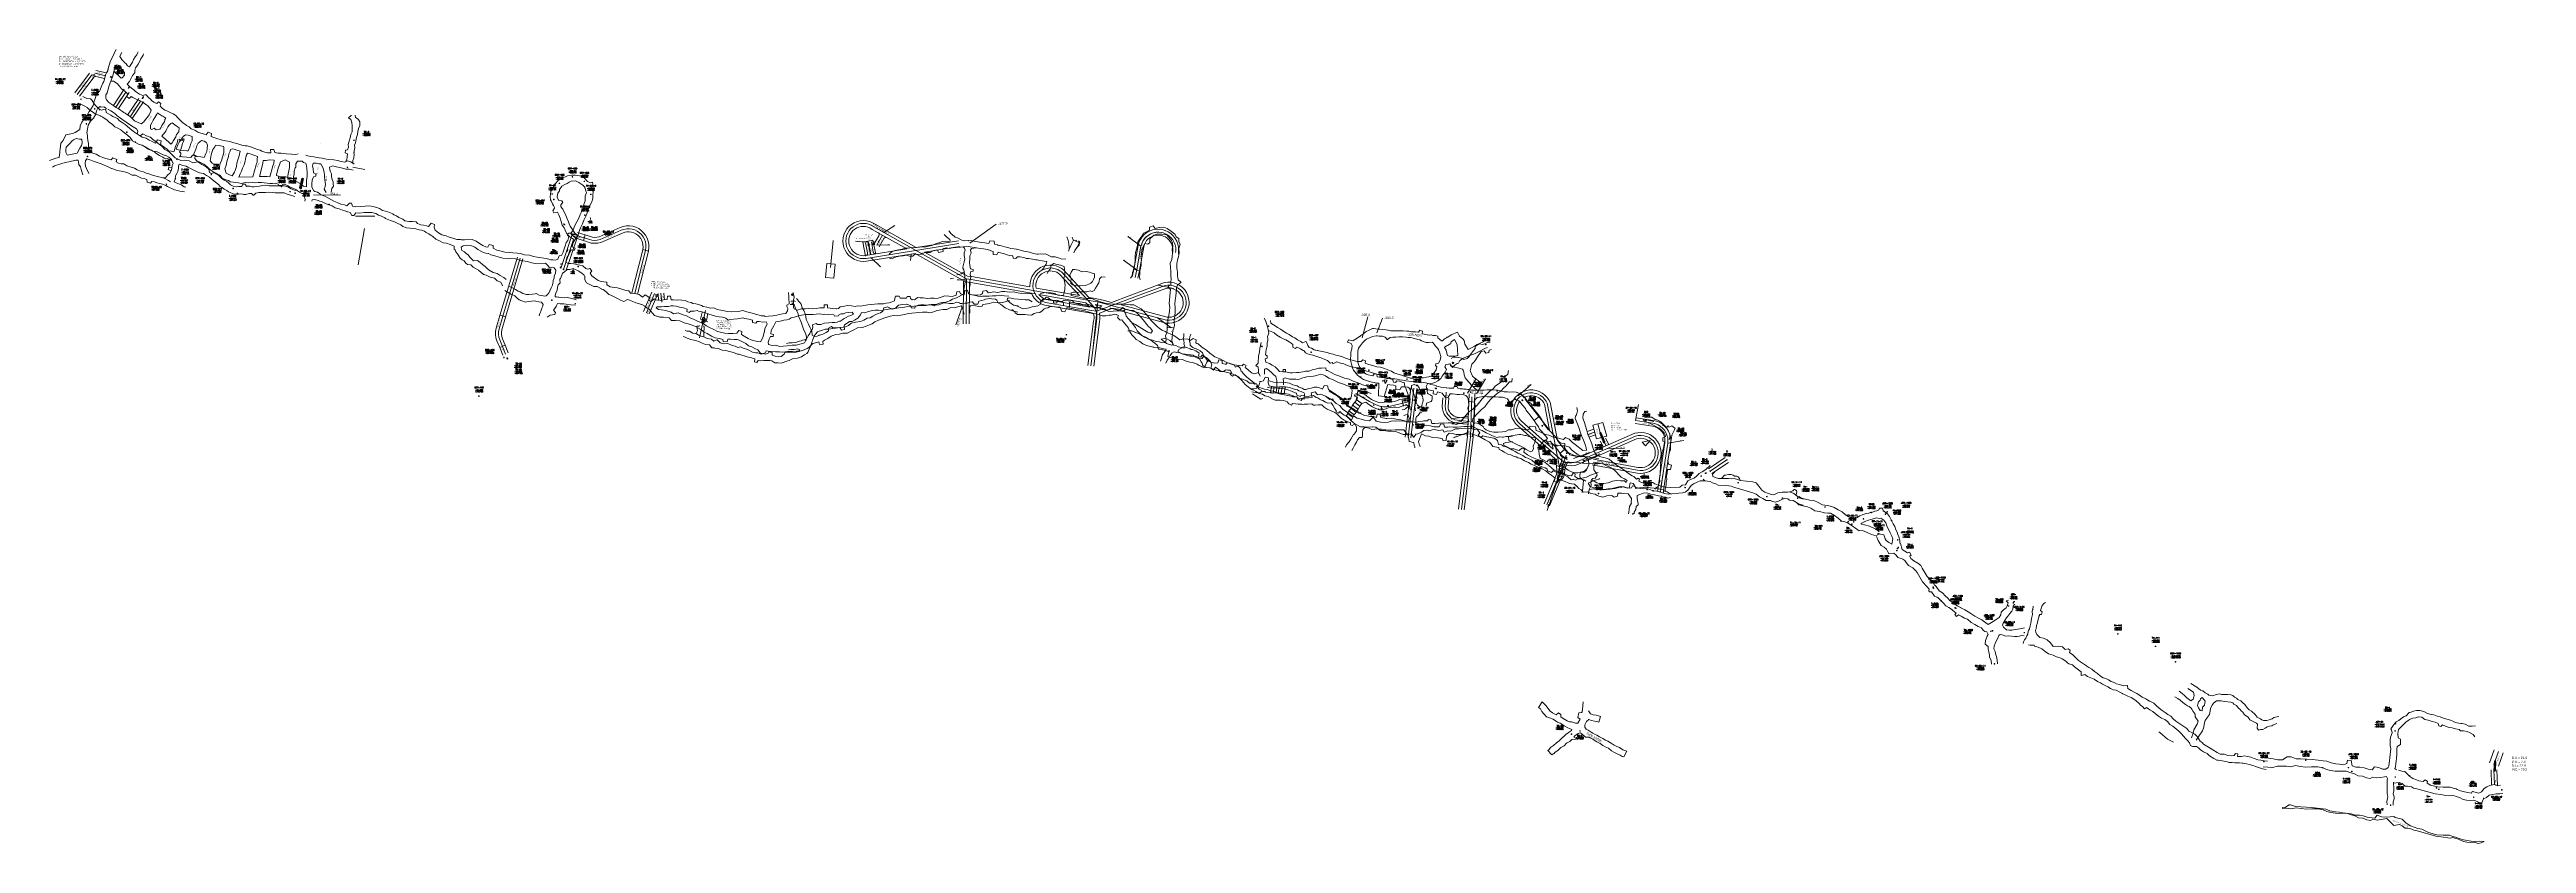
# Model space of a CAD drawing. Extents: x 0 to 99091, y -1812 to 13278.
# Drawn here: x 9092 to 11209, y 9679 to 10357 of the extents above; entities outside this region: 5.
import ezdxf
from ezdxf.enums import TextEntityAlignment as Align

# ---------------------------------------------------------------- set-up
doc = ezdxf.new("R2010")
doc.units = 0
doc.header["$MEASUREMENT"] = 0
doc.header["$PDMODE"] = 34
doc.header["$PDSIZE"] = 0.5
for name, color, linetype in [('abajo', 7, 'Continuous'), ('ACC-4482-82-SCR', 5, 'Continuous'), ('ACC-REB-4481-PROY', 7, 'Continuous'), ('arriba', 7, 'Continuous'), ('CF-440-9487-E-SCR', 5, 'Continuous'), ('F-380-8541-NW-FI3', 174, 'Continuous'), ('F-440-7632-E-SCR', 1, 'Continuous'), ('F-440-8181-E-SCR', 1, 'Continuous'), ('F-440-8185-W-SCR', 1, 'Continuous'), ('F-440-8648-EW-SCR', 1, 'Continuous'), ('F-440-9081-E-SCR', 154, 'Continuous'), ('F-440-9085-E-SCR-FIC', 5, 'Continuous'), ('F-440-9085-W-SCR-FIC', 6, 'Continuous'), ('F-440-9493-E-SCR', 1, 'Continuous'), ('F-450-7463-W-SCR', 4, 'Continuous'), ('F-450-7463-W-SCR-FIC', 4, 'Continuous'), ('F-450-7785-E-SCR', 1, 'Continuous'), ('F-450-7820-W-FI2', 7, 'Continuous'), ('F-450-7820-W-FIC', 226, 'Continuous'), ('F-450-7820-W-SCR', 1, 'Continuous'), ('F-460-8340-EW-SCR', 5, 'Continuous'), ('F-460-8733-E-SCR', 206, 'Continuous'), ('F-460-8733-W-SCR', 160, 'Continuous'), ('F-460-9419-E-SCR', 6, 'Continuous'), ('F-460-9419-E-SCR-FIC', 6, 'Continuous'), ('F-460-9419-W-SCR', 6, 'Continuous'), ('F-460-9419-W-SCR-FIC', 6, 'Continuous'), ('MARGEN', 7, 'Continuous'), ('proy82- 480', 7, 'Continuous'), ('PROY82-480', 3, 'Continuous'), ('R-165-7766-NW-SA', 3, 'Continuous'), ('R-370-9044-S-FI2', 100, 'Continuous'), ('R-370-9044-S-SCR', 86, 'Continuous'), ('R-380-8541-SE-FIC', 210, 'Continuous'), ('R-380-8541-SE-SCR', 1, 'Continuous'), ('R-440-9273-N-SCR', 232, 'Continuous'), ('R-450-7813-SW', 5, 'Continuous'), ('RAM-440-8183-EW', 1, 'Continuous'), ('sec', 7, 'Continuous'), ('XC-460-8741-S-SCR', 1, 'Continuous')]:
    doc.layers.add(name, color=color, linetype=linetype)
doc.styles.add('ROMAND', font='ROMAND.SHX')
doc.styles.add('ROMANS', font='ROMANS.SHX', dxfattribs={"width": 2.5})

# ---------------------------------------------------------------- blocks, each defined once
blk = doc.blocks.new('F2')
at = {"lineweight": 0}
blk.add_point((0, 0), dxfattribs=at)
at = {"lineweight": 0, "style": 'ROMAND'}
for tag, height, p in [('NOMBRE', 1.25, (0.2, 6.6)), ('CIELO', 1, (0.1, 4.6)), ('PISO', 1, (0.1, 3.2))]:
    blk.add_attdef(tag, text='', height=height, dxfattribs=at).set_placement(p, align=Align.CENTER)
at = {"lineweight": 0, "style": 'ROMANS', "flags": 1}
for tag, p in [('LOCALIZACION', (-0.1, -4.9)), ('ESTRUCTURA', (-0.1, -6.6)), ('FECHA', (-0.1, -11.8)), ('ATRAS', (-0.1, -13.5)), ('NIVEL', (-0.1, -8.3)), ('OBRA', (-0.1, -10.1)), ('TOPOGRAFO', (2.7, -15.3)), ('MINA', (-0.1, -3.3))]:
    blk.add_attdef(tag, text='', height=1.25, dxfattribs=at).set_placement(p, align=Align.CENTER)

msp = doc.modelspace()

# ---------------------------------------------------------------- linework, layer by layer
at = {"color": 3, "linetype": 'Continuous', "lineweight": 0, "ltscale": 5, "flags": 128}
for points in [[(9113.9, 10320.6), (9126.6, 10337.3)], [(9117.9, 10317.6), (9130.6, 10334.3)], [(9129.1, 10336), (9131.1, 10336.3)], [(9129.5, 10334), (9131.5, 10334.4)], [(9139.5, 10332.7), (9130.9, 10334.7)], [(9141.1, 10337.5), (9132, 10339.6)], [(9204.9, 10279.8), (9205.6, 10282)], [(9206.8, 10279.1), (9207.5, 10281.3)], [(9789.9, 10192.4), (9791.5, 10183.9)], [(9794.8, 10193.3), (9796.5, 10184.6)], [(9795.5, 10192.9), (9797.5, 10193.1)], [(9795.7, 10190.9), (9797.7, 10191.1)], [(9797.2, 10191.5), (9801.2, 10198.4)], [(9801.6, 10189), (9805.6, 10196)], [(9802.2, 10200.2), (9802.2, 10200.2)], [(9600.2, 10133.7), (9607.3, 10150.2)], [(9604.8, 10131.7), (9611.9, 10148.2)], [(9610, 10148.1), (9612.6, 10148.6)], [(9610.4, 10146.2), (9612.9, 10146.6)], [(9613, 10143.1), (9612.5, 10149.1)], [(9618, 10143.6), (9617.5, 10149.5)], [(9650.1, 10133), (9648.9, 10127.1)], [(9648.9, 10127.1), (9653.8, 10126.1)], [(9650.2, 10125.9), (9655.1, 10124.9)], [(9655, 10131.9), (9653.8, 10126.1)], [(10411.4, 10036.5), (10420, 10038.9)], [(10411.4, 10036.5), (10414.6, 10024.9)], [(10420, 10038.9), (10423.3, 10027.3)], [(10406.5, 10031.2), (10412.2, 10033.1)], [(10408, 10026.5), (10413.7, 10028.3)], [(10414.6, 10024.9), (10423.3, 10027.3)], [(10417.3, 10029.6), (10420.5, 10021.8)], [(10420.6, 10017.8), (10417.8, 10023.1)], [(10418.5, 10030.1), (10421.6, 10022.3)], [(10425, 10020.2), (10422.2, 10025.5)], [(10510.4, 9999.4), (10524.5, 10008.9)], [(10513.2, 9995.3), (10527.3, 10004.8)], [(11181.9, 9759.4), (11177.8, 9748.1)], [(11179.1, 9742.1), (11179.6, 9729.2)], [(11182, 9749.4), (11181.6, 9741.6)], [(11183.2, 9749.4), (11182.8, 9741.6)], [(11184.1, 9742.3), (11184.6, 9728.6)], [(11189.4, 9756.7), (11185.4, 9745.4)]]:
    msp.add_lwpolyline(points, dxfattribs=at)
at = {"color": 1, "linetype": 'Continuous', "lineweight": 0, "ltscale": 5, "flags": 128}
for points in [[(9115.9, 10319.1), (9128.6, 10335.8)], [(9129.3, 10335), (9131.3, 10335.4)], [(9205.8, 10279.5), (9206.6, 10281.6)], [(9792.4, 10192.9), (9794.4, 10182.3)], [(9795.6, 10191.9), (9797.6, 10192.1)], [(9799.4, 10190.3), (9804.4, 10198.9)], [(9602.5, 10132.7), (9609.6, 10149.2)], [(9610.2, 10147.1), (9612.8, 10147.6)], [(9615.7, 10141.8), (9615, 10149.3)], [(9648, 10111.3), (9653.1, 10134.5)], [(10415.7, 10037.7), (10418.9, 10026.1)], [(10415.7, 10037.7), (10418.9, 10026.1)], [(10407.3, 10028.8), (10413, 10030.7)], [(10417.9, 10029.9), (10421, 10022.1)], [(10422.8, 10019), (10420, 10024.3)], [(11185.6, 9758), (11181.6, 9746.7)], [(11181.6, 9742.2), (11182.1, 9729.6)], [(11182.6, 9749.4), (11182.2, 9741.6)]]:
    msp.add_lwpolyline(points, dxfattribs=at)
at = {"color": 0, "linetype": 'Continuous', "lineweight": 0, "ltscale": 5, "flags": 128}
for points, elevation in [([(9140.2, 10335.1), (9131.2, 10337.2)], -357), ([(9351.5, 10257.1), (9361.8, 10255.1)], -357.4), ([(9318.1, 10233.3), (9341.2, 10233)], -361.2), ([(9361.6, 10204.7), (9356.3, 10173.7)], -371.1), ([(9531.7, 10169.7), (9540.2, 10195.1)], -372), ([(9537.5, 10200.9), (9539.7, 10198.5), (9542.2, 10196.7), (9544.6, 10195.7)], -371.7)]:
    msp.add_lwpolyline(points, dxfattribs=dict(at, elevation=elevation))
at = {"color": 1, "linetype": 'Continuous', "lineweight": 0, "ltscale": 5, "flags": 128}
for points, elevation in [([(9140.2, 10335.1), (9131.5, 10337.2)], -354.6), ([(9794.1, 10182), (9791.8, 10193.7)], -319.8), ([(10511.8, 9997.4), (10525.9, 10006.9)], -370.4)]:
    msp.add_lwpolyline(points, dxfattribs=dict(at, elevation=elevation))
at = {"color": 3, "linetype": 'Continuous', "lineweight": 0, "flags": 128}
for points in [[(9156.3, 10323.6), (9147, 10309.7)], [(9160.5, 10320.8), (9151.3, 10307)], [(9168.6, 10315.6), (9159.1, 10301.5)], [(9172.8, 10312.8), (9163.1, 10298.5)], [(9306.2, 10239.3), (9308, 10247.7)], [(9307.8, 10239), (9309.6, 10247.3)], [(10349, 10063.7), (10350.6, 10062.5), (10352.4, 10060.6), (10352.7, 10060.1)]]:
    msp.add_lwpolyline(points, dxfattribs=at)
at = {"color": 1, "linetype": 'Continuous', "lineweight": 0, "flags": 128}
for points, elevation in [([(9157.6, 10321.1), (9149.1, 10308.3)], -360.7), ([(9170.2, 10313.5), (9161.2, 10300.1)], -360.6), ([(9307, 10239.2), (9308.8, 10247.5)], -355.2), ([(10306.8, 10026.8), (10308.1, 10060.9)], -399.6), ([(10312.1, 10063.5), (10319.6, 10076.2)], -399.6), ([(10347.5, 10061.7), (10358.6, 10071.4)], -399.6), ([(10395, 10008.2), (10408.8, 10013.4)], -399.6), ([(10403.5, 10006.3), (10417.3, 10011.5)], -399.6), ([(10407.7, 9792.6), (10409.5, 9790.1), (10411.7, 9789.1), (10414.2, 9788.8), (10416.3, 9788.4), (10417.9, 9787.8), (10416.5, 9783), (10414.9, 9783.5), (10412.8, 9783.9), (10410.2, 9784.4), (10408, 9785.2), (10406.1, 9783.6), (10404.7, 9780.7), (10404.6, 9778.8), (10405.7, 9776.9), (10407.5, 9776), (10409.9, 9774.4), (10411.4, 9773.6), (10413.3, 9772.4), (10414.8, 9771.9), (10417, 9770.4), (10420, 9769), (10422.3, 9767.7), (10424.4, 9766.6), (10427.1, 9764.9), (10429.8, 9763.4), (10432, 9762.3), (10434.2, 9761.3), (10437.1, 9759.4), (10440.5, 9758.2), (10438, 9753.3), (10436.5, 9753.6), (10434.8, 9754.8), (10431.7, 9756.3), (10429.5, 9757.4), (10427.4, 9758.5), (10424.9, 9760.6), (10422, 9761.8), (10420, 9762.9), (10417.8, 9764.6), (10414.9, 9766.2), (10412.7, 9767.7), (10411.3, 9768.4), (10409.7, 9769.2), (10408.2, 9770), (10405.2, 9770.1), (10402.2, 9772.6), (10400.5, 9773.9), (10398.8, 9773.4), (10396.1, 9771.2), (10395.1, 9770.1), (10397.7, 9768.9), (10396.9, 9768.3), (10393.5, 9768.1), (10391.8, 9766.3), (10388.8, 9765), (10386.8, 9762.8), (10384.2, 9761.2), (10381.7, 9759.1), (10379.1, 9757.1), (10378.4, 9756.3), (10377.4, 9755.9), (10376.5, 9755.1), (10373.1, 9758.8), (10374, 9759.6), (10374.6, 9760.5), (10375.4, 9761.2), (10377.9, 9763.1), (10380.5, 9765.2), (10382.8, 9767.1), (10384.9, 9769.3), (10387.2, 9771.4), (10388.7, 9772.6), (10389.1, 9772.9), (10390.7, 9774.1), (10393.1, 9775.9), (10393.6, 9776.7), (10391.6, 9777.6), (10390.2, 9778.1), (10387, 9779.9), (10384.9, 9781.2), (10383.5, 9782), (10381.3, 9783), (10379.6, 9784), (10377.5, 9785.4), (10374.3, 9786.7), (10371.9, 9787.6), (10369.7, 9790.1), (10367.9, 9792.1), (10366.6, 9794.2), (10365, 9795.4), (10368, 9800.2), (10371.2, 9797.3), (10374.9, 9792.4), (10376.9, 9790.8), (10380, 9789.3), (10382, 9790.8), (10384.1, 9789.5), (10384.1, 9787.4), (10386, 9786), (10389.4, 9784.2), (10391.6, 9783.2), (10393.1, 9783.3), (10396.6, 9782.2), (10398.6, 9782), (10400.5, 9785.6), (10398.6, 9786.9), (10399.5, 9790.8), (10401.7, 9791.1), (10402.2, 9791.7), (10402.5, 9793.9), (10403.1, 9800.2), (10403.1, 9800.2)], -370.1)]:
    msp.add_lwpolyline(points, dxfattribs=dict(at, elevation=elevation))
at = {"color": 4, "linetype": 'Continuous', "lineweight": 0, "ltscale": 5, "flags": 128}
for points, elevation in [([(9324.4, 10277.6), (9324.4, 10277.6)], -358.9), ([(9324.4, 10277.6), (9324.4, 10277.6)], -358.9), ([(9755.6, 10162.8), (9762.6, 10162.1), (9763.8, 10174.1), (9756.8, 10174.8)], -325.8)]:
    msp.add_lwpolyline(points, close=True, dxfattribs=dict(at, elevation=elevation))
at = {"color": 1, "linetype": 'Continuous', "lineweight": 0, "elevation": -355.5, "flags": 128}
msp.add_lwpolyline([(9328.9, 10263), (9328.9, 10263)], close=True, dxfattribs=at)
at = {"color": 2, "linetype": 'Continuous', "lineweight": 0, "flags": 128}
for points in [[(9331.3, 10265.4), (9331.3, 10265.4)], [(10234, 10072.1), (10233.1, 10075.5), (10235.6, 10075.2)]]:
    msp.add_lwpolyline(points, close=True, dxfattribs=at)
at = {"color": 0, "linetype": 'Continuous', "lineweight": 0, "ltscale": 5, "flags": 128}
for points in [[(9362.3, 10215.3), (9353.8, 10215.2)], [(9362.3, 10215.3), (9370.5, 10215.1)], [(9794.6, 10179.6), (9790.3, 10179.1), (9788, 10178.9), (9785.6, 10179.1), (9783.4, 10179.7), (9781.2, 10180.6), (9779.2, 10181.8), (9777.4, 10183.3), (9775.9, 10185.1), (9774.6, 10187.1), (9773.7, 10189.3), (9773.2, 10191.6), (9773, 10193.9), (9773.2, 10196.3), (9773.7, 10198.6), (9774.6, 10200.7), (9775.8, 10202.8), (9777.4, 10204.5), (9779.2, 10206.1), (9781.2, 10207.3), (9783.3, 10208.2), (9785.6, 10208.8), (9788, 10208.9), (9790.3, 10208.8), (9792.6, 10208.2), (9794.8, 10207.3), (9805.6, 10201.1)], [(9805.6, 10201.1), (9815, 10207.3)], [(9529.4, 10170.5), (9539, 10199.4)], [(9534.1, 10169), (9543.3, 10196.7)], [(9792.4, 10192.9), (9781.2, 10193.7)], [(9799.4, 10190.3), (9810.6, 10190.6)], [(9828.9, 10182.7), (9828.4, 10177.3)], [(9794.6, 10179.6), (9802.7, 10171.8)]]:
    msp.add_lwpolyline(points, dxfattribs=at)
at = {"color": 2, "linetype": 'Continuous', "lineweight": 0, "flags": 128}
for points, elevation in [([(9879, 10192), (9901.6, 10208.2)], -363.5), ([(9873.4, 10189), (9877.6, 10189.3), (9884.8, 10188.1)], -375.3), ([(10226.9, 10115.6), (10231.7, 10127.9)], -393.5)]:
    msp.add_lwpolyline(points, dxfattribs=dict(at, elevation=elevation))
at = {"color": 4, "linetype": 'Continuous', "lineweight": 0, "ltscale": 5, "elevation": -325.8, "flags": 128}
msp.add_lwpolyline([(9760, 10171.4), (9762.3, 10194.5)], dxfattribs=at)
at = {"color": 5, "linetype": 'Continuous', "lineweight": 0, "ltscale": 5, "flags": 128}
for points in [[(9796.2, 10194.6), (9787.4, 10192.9)], [(9789.7, 10181.1), (9787.4, 10192.9)], [(9798.6, 10182.8), (9796.2, 10194.6)], [(9650, 10124.8), (9650.6, 10128)], [(9650.9, 10124.6), (9651.6, 10127.8)], [(9651.5, 10124.5), (9652.1, 10127.7)], [(9652.5, 10124.3), (9653.1, 10127.5)]]:
    msp.add_lwpolyline(points, dxfattribs=at)
at = {"color": 4, "linetype": 'Continuous', "lineweight": 0, "ltscale": 5, "flags": 128}
for points in [[(10044.2, 10200.9), (10042.9, 10201.2), (10040.3, 10201.5), (10037.8, 10201.3), (10035.9, 10201), (10033.6, 10200.1), (10030.4, 10198.2), (10028.3, 10196.2), (10026.9, 10193.8), (10026, 10192.2), (10025.9, 10191.8)], [(14304.5, -1811.7), (14249.8, -1677.8)]]:
    msp.add_lwpolyline(points, dxfattribs=at)
at = {"color": 6, "linetype": 'Continuous', "lineweight": 0, "flags": 128}
for points in [[(9487.3, 10148.3), (9481.6, 10151.8)], [(9488.2, 10153.9), (9485.1, 10155.4)]]:
    msp.add_lwpolyline(points, dxfattribs=at)
at = {"color": 5, "linetype": 'Continuous', "lineweight": 0, "flags": 128}
for points, elevation in [([(9988.4, 10142), (9984, 10100.8)], -375.6), ([(10472.6, 10022.5), (10471.2, 10023.1)], -377.2), ([(10472.6, 10022.5), (10471.2, 10023.1)], -382), ([(10477.4, 10027.4), (10476.7, 10024.1)], -376.8)]:
    msp.add_lwpolyline(points, dxfattribs=dict(at, elevation=elevation))
at = {"color": 4, "linetype": 'Continuous', "lineweight": 0, "flags": 128}
for points, elevation in [([(10053, 10153.5), (10039.7, 10156.3)], -371.1), ([(10050.7, 10120), (10039.4, 10128.3)], -362), ([(10053.2, 10119.9), (10048.2, 10120.2)], -362), ([(10447.9, 10040.5), (10450.4, 10054.2)], -378.5)]:
    msp.add_lwpolyline(points, dxfattribs=dict(at, elevation=elevation))
msp.add_lwpolyline([(9867.1, 10122.2), (9872.5, 10137.5)], dxfattribs=at)
at = {"color": 2, "linetype": 'Continuous', "lineweight": 0, "flags": 128}
msp.add_lwpolyline([(10214.3, 10111.2), (10219, 10129.2)], dxfattribs=at)
at = {"color": 1, "linetype": 'Continuous', "lineweight": 0, "flags": 128}
for points in [[(10304.2, 10064), (10311.7, 10076.6)], [(10306.1, 10031), (10292.3, 10025.8)], [(10423.9, 10016.7), (10438.6, 10017)]]:
    msp.add_lwpolyline(points, dxfattribs=at)
at = {"color": 4, "linetype": 'Continuous', "lineweight": 0, "flags": 128}
msp.add_lwpolyline([(10460.3, 10023.4), (10453.5, 10022.1), (10456.4, 10019)], close=True, dxfattribs=at)
at = {"linetype": 'Continuous', "lineweight": 0, "flags": 128}
msp.add_lwpolyline([(11000.9, 9709.3), (11001, 9710), (11002.7, 9709.9), (11006.5, 9712.3), (11007.7, 9712.2), (11011.9, 9710.8), (11016.5, 9710.5), (11021.4, 9710.4), (11025.9, 9710), (11030.6, 9709.6), (11035.5, 9708.8), (11038, 9708.6), (11041.2, 9707.3), (11046.1, 9706.4), (11049.3, 9706.2), (11052.4, 9705.6), (11059.7, 9704.7), (11063, 9703.6), (11066.8, 9703.4), (11069.8, 9703), (11073.3, 9701.9), (11079.7, 9700.8), (11081.8, 9703.4), (11085.5, 9702), (11089.7, 9701.7), (11095.9, 9702.3), (11097.1, 9701.6), (11103.3, 9700.2), (11106.7, 9696.8), (11110.3, 9694.4), (11116.5, 9692.1), (11120.1, 9691.5), (11125.6, 9688.6), (11132.8, 9686.8), (11138.2, 9686.3), (11143.6, 9686.4), (11146.4, 9685.4), (11148.8, 9684.7), (11151.8, 9683.6), (11155.6, 9682.5), (11162, 9681.3), (11165.6, 9681.1), (11169.2, 9681.4), (11173.1, 9681.1), (11170.7, 9680), (11168.2, 9679.4), (11164.7, 9680.4), (11161.6, 9680.1), (11158.5, 9680.3), (11155.7, 9680.9), (11152.5, 9682.5), (11149.5, 9683.6), (11148.1, 9683.9), (11146.4, 9684.3), (11144.1, 9683.9), (11136.4, 9685.1), (11131.8, 9685.7), (11119.2, 9689.2), (11116, 9690), (11113.1, 9690.6), (11111.4, 9691.6), (11107.9, 9692.4), (11105.8, 9692.4), (11103.3, 9694.5), (11100.8, 9695.5), (11096.1, 9694.6), (11090.1, 9700.6), (11085.1, 9699.7), (11081.7, 9699.3), (11078, 9700), (11076.2, 9698.9), (11073, 9699.4), (11069.5, 9700.8), (11065.8, 9701.2), (11062.8, 9702.8), (11059.6, 9703.8), (11055.7, 9705.1), (11049.4, 9705), (11046.2, 9705.1), (11042.2, 9705.7), (11038.7, 9706.6), (11035.6, 9708), (11031.3, 9708.9), (11025.9, 9708.9), (11021.2, 9708.6), (11012.5, 9709.9), (11008, 9708.8), (11004.6, 9709.5), (11000.9, 9709.3)], dxfattribs=at)
at = {"color": 2, "linetype": 'Continuous', "lineweight": 0}
for centre in [(9308.7, 10246.8), (9307, 10239.2, -355.2)]:
    msp.add_circle(centre, 0.7, dxfattribs=at)
at = {"color": 0, "linetype": 'Continuous', "lineweight": 0, "ltscale": 5}
for centre, radius in [((9792.5, 10190.8), 0.6), ((9650.9, 10124.6), 1), ((9651.6, 10127.8), 1)]:
    msp.add_circle(centre, radius, dxfattribs=at)
at = {"color": 4, "linetype": 'Continuous', "lineweight": 0, "ltscale": 5}
msp.add_circle((9727.1, 10148.1), 0.6, dxfattribs=at)
at = {"color": 3, "linetype": 'Continuous', "lineweight": 0, "ltscale": 5}
for centre in [(10417.9, 10029.9), (10421, 10022.1), (11182.2, 9741.6), (11182.6, 9749.4)]:
    msp.add_circle(centre, 0.6, dxfattribs=at)
for centre, start, end in [((9789.6, 10183.6), 266.1249, 10.7066), ((9798.4, 10185), 190.7066, 279.0495), ((9799.5, 10199.4), 330.1928, 60.6387), ((9807.3, 10195), 60.6387, 150.1928)]:
    msp.add_arc(centre, 2, start, end, dxfattribs=at)
at = {"layer": 'abajo', "color": 5, "linetype": 'Continuous', "lineweight": 0}
for points in [[(9961.8, 10197.6, -368.7), (9962.6, 10195.3, -368.8), (9962.9, 10194.5, -368.7), (9963.4, 10193.1, -368.9), (9963.5, 10191, -368.7), (9963.8, 10189.1, -368.7), (9963.8, 10187, -368.8)], [(9970.1, 10194.8, -368.7), (9969.7, 10194.2, -368.7), (9967.5, 10194.6, -368.8), (9966.3, 10192.3, -368.8), (9965.3, 10190.1, -368.7), (9964.2, 10187.5, -368.5), (9963.4, 10185.4, -368.5)], [(9966.5, 10197.3, -368.7), (9967.4, 10194.9, -368.8), (9969.1, 10194.1, -368.7), (9972.7, 10192.4, -368.9), (9972.3, 10190.3, -368.7), (9970.6, 10188.6, -368.7), (9969.4, 10186.6, -368.8)], [(9971.8, 10194.2, -368.7), (9972.8, 10193.1, -368.7), (9972.9, 10192.6, -368.8), (9971.5, 10190.4, -368.8), (9970.3, 10188.3, -368.7), (9968.8, 10185.8, -368.5), (9967.9, 10183.8, -368.5)], [(9868, 10165.1, -378.7), (9868.1, 10165.1, -378.7), (9869.7, 10165.4, -378.7), (9871.5, 10166, -378.6), (9873.1, 10166.8, -378.3), (9874, 10167.6, -378)], [(9868.2, 10160.7, -378.7), (9868.3, 10160.7, -378.7), (9869.9, 10160.7, -378.7), (9871.7, 10160.6, -378.6), (9873.3, 10161.4, -378.3), (9874.3, 10160.8, -378)], [(10207.7, 10061.5, -411), (10210.2, 10060.2, -411)], [(10210.4, 10066.7, -411), (10213.4, 10064.5, -410.8), (10216.7, 10062.9, -410.7), (10219.5, 10060.5, -410.5), (10222.4, 10058.7, -410.2), (10225.5, 10057.2, -409.8), (10228.5, 10055.9, -409.8), (10231.4, 10055.8, -409)], [(10217.3, 10056.2, -410.5), (10220.1, 10054.2, -410.2), (10223.2, 10052.4, -409.8), (10226, 10051, -409.8), (10228.4, 10050.1, -409.5)], [(10752.2, 9832.5, -372.9), (10751.9, 9835.6, -372.9), (10750.6, 9838.8, -373), (10750.4, 9840.2, -373), (10750, 9842.9, -373), (10749.3, 9845.4, -372.7), (10749.4, 9847.6, -372.7), (10746.8, 9849.6, -372.7), (10747.1, 9852.7, -371.1)], [(10757.3, 9832.9, -372.9), (10757, 9835.9, -372.9), (10756.5, 9839.1, -373), (10756, 9840.5, -373), (10755.4, 9843.3, -373), (10754.3, 9845.7, -372.7), (10754.5, 9847.9, -372.7), (10755.3, 9850.2, -372.7), (10755.5, 9851.1, -371.1)]]:
    msp.add_polyline3d(points, dxfattribs=at)
at = {"layer": 'abajo', "color": 4, "linetype": 'Continuous', "lineweight": 0, "ltscale": 5}
for points in [[(10200.6, 10044.3, -411.7), (10202.1, 10046.5, -421.4), (10203, 10048.8, -411.5), (10204.8, 10051, -411.5), (10206, 10053.7, -411.3), (10207.9, 10056.2, -411.2), (10209.6, 10058.3, -411), (10210.2, 10060.2, -411)], [(10205.1, 10041, -411.7), (10206.2, 10043.4, -421.4), (10207.6, 10045.4, -411.5), (10209.3, 10047.7, -411.5), (10210.9, 10050.2, -411.3), (10212.4, 10052.9, -411.2), (10213.9, 10055.1, -411), (10217.3, 10056.2, -410.5)]]:
    msp.add_polyline3d(points, dxfattribs=at)
at = {"layer": 'abajo', "color": 4, "linetype": 'Continuous', "lineweight": 0}
for points in [[(10290.3, 10041.9, -412.7), (10292.3, 10042.3, -412.7), (10294.2, 10042.6, -412.8), (10296.7, 10042.9, -412.9), (10299.2, 10043.2, -413), (10301, 10043.4, -413.1), (10304.8, 10044.4, -413)], [(10290.8, 10037.7, -412.7), (10292.8, 10037.8, -412.7), (10294.7, 10037.3, -412.8), (10297.2, 10038.2, -412.9), (10299.7, 10038.5, -413), (10301.5, 10038.7, -413.1), (10305.1, 10039.4, -413)], [(10304.1, 10027.3, -412), (10303.9, 10030, -412.3), (10304.7, 10033.2, -412.4), (10304.5, 10035.5, -412.6), (10304.9, 10038, -412.7), (10305.3, 10040.5, -412.8), (10304.8, 10043.1, -412.7), (10304.8, 10043.1, -412.7)], [(10308.4, 10026.8, -412), (10308.9, 10029.4, -412.3), (10309.8, 10032.6, -412.4), (10309.7, 10034.9, -412.6), (10309.8, 10037.4, -412.7), (10310, 10039.9, -412.8), (10310.1, 10041.6, -412.8), (10310, 10042.9, -412.7)], [(10200, 10017.8, -368.2), (10200.9, 10019.9, -368.3), (10203.2, 10022.4, -368.1), (10204.7, 10024.7, -368.3), (10205.7, 10026.6, -368.3), (10207, 10028.6, -368.5), (10207.1, 10028.7, -368.5)], [(10205.5, 10014.9, -368.2), (10206.7, 10016.9, -368.3), (10208.1, 10019.8, -368.1), (10209.5, 10022.1, -368.3), (10210.3, 10024.2, -368.3), (10211.9, 10026.1, -368.5), (10214.2, 10026.2, -366.7)]]:
    msp.add_polyline3d(points, dxfattribs=at)
at = {"layer": 'abajo', "color": 1, "linetype": 'Continuous', "lineweight": 0}
for points in [[(10339.6, 10023.4, -364), (10339.6, 10023.4, -364), (10339.3, 10027, -365.2), (10341.7, 10027.4, -365.3)], [(10339.6, 10023.4, -369.1), (10339.6, 10023.4, -369.1), (10339.3, 10027, -370.6), (10341.7, 10027.4, -370.8)]]:
    msp.add_polyline3d(points, dxfattribs=at)
at = {"layer": 'abajo', "color": 2, "linetype": 'Continuous', "lineweight": 0}
for points in [[(10379.8, 10017.6, -424.3), (10379.9, 10017.5, -424.3), (10380.9, 10016.1, -424.6), (10381.1, 10015.9, -424.6), (10382.5, 10014.1, -425.1), (10384.2, 10011.8, -425.3), (10385.3, 10009.4, -425.3), (10385.3, 10009.4, -425.3)], [(10380.9, 9990.8, -425.1), (10381.5, 9993.6, -425.5), (10382, 9996.8, -425.5), (10382.7, 9999.9, -425.5), (10383.5, 10002.6, -425.5), (10384.6, 10005.6, -425.5), (10385.3, 10009.4, -425.3)], [(10384.8, 9989.8, -425.1), (10386.4, 9992.2, -425.5), (10387.2, 9995.3, -425.5), (10387.6, 9998.5, -425.5), (10388.5, 10001.2, -425.5), (10389.6, 10004.2, -425.5), (10390.4, 10005.3, -425.4)]]:
    msp.add_polyline3d(points, dxfattribs=at)
at = {"layer": 'ACC-4482-82-SCR', "color": 6, "linetype": 'Continuous', "lineweight": 0, "flags": 128}
for points, elevation in [([(10146.5, 10082.2), (10146.8, 10084.2), (10148.8, 10084.2), (10148.9, 10082.2)], -366.2), ([(10146.5, 10082.2), (10146.8, 10084.2), (10148.8, 10084.2), (10148.9, 10082.2)], -361.9), ([(10210.1, 10042.7), (10207.7, 10044), (10205, 10045.3), (10203, 10046.7), (10200.6, 10048.2), (10198.4, 10049.7), (10196.5, 10051.5), (10195.1, 10053.4), (10192.2, 10055.1), (10189.7, 10057.4), (10183, 10061.5)], -374.7)]:
    msp.add_lwpolyline(points, dxfattribs=dict(at, elevation=elevation))
msp.add_lwpolyline([(10213.4, 10046.9), (10211, 10048.1), (10208.2, 10049.5), (10206.3, 10050.9), (10203.8, 10052.4), (10201.6, 10053.8), (10199.8, 10055.7), (10198.3, 10057.6), (10195.4, 10059.3), (10192.9, 10061.6), (10186.2, 10065.7)], dxfattribs=at)
at = {"layer": 'ACC-4482-82-SCR', "color": 6, "linetype": 'Continuous', "lineweight": 0}
for points in [[(10161.9, 10082, -360.9), (10160.2, 10081.6, -362.1), (10158.2, 10081.7, -362.1), (10154.8, 10081.2, -362), (10152.7, 10081.3, -361.7), (10148.9, 10082.2, -362.3), (10146.5, 10082.2, -361.9), (10143.5, 10082.6, -362.2)], [(10161.9, 10082, -365), (10160.2, 10081.6, -366.3), (10158.2, 10081.7, -366.5), (10154.8, 10081.2, -365.9), (10152.7, 10081.3, -366.2), (10148.9, 10082.2, -366.2), (10146.5, 10082.2, -366.2), (10143.5, 10082.6, -366.4)], [(10160.1, 10075.6, -361.4), (10157.7, 10075.9, -362.1), (10154.4, 10075.8, -362), (10152.2, 10076, -361.7), (10148.5, 10077.1, -362.3), (10146.7, 10076.3, -362.3)], [(10160.1, 10075.6, -365.2), (10157.7, 10075.9, -366.5), (10154.4, 10075.8, -365.9), (10152.2, 10076, -366.2), (10148.5, 10077.1, -366.2), (10146.7, 10076.3, -366.4)], [(10164.7, 10077.3, -358.5), (10162.6, 10076.9, -360.9), (10160.1, 10075.6, -361.4)], [(10164.7, 10077.3, -362.3), (10162.6, 10076.9, -365), (10160.1, 10075.6, -365.2)], [(10163.6, 10082.3, -358.5), (10161.9, 10082, -360.9)], [(10163.6, 10082.3, -362.3), (10161.9, 10082, -365)], [(10177.2, 10085.3, -355.5), (10177.2, 10085.3, -355.5), (10174.4, 10084.6, -356.4), (10171.7, 10083.9, -356.9), (10168.9, 10082.9, -357.3), (10166, 10082.8, -357.9), (10163.6, 10082.3, -358.5)], [(10177.2, 10085.3, -360.4), (10177.2, 10085.3, -360.4), (10174.4, 10084.6, -360.7), (10171.7, 10083.9, -361.1), (10168.9, 10082.9, -362.7), (10166, 10082.8, -362), (10163.6, 10082.3, -362.3)], [(10178.3, 10080.2, -355.5), (10178.3, 10080.2, -355.5), (10175.6, 10079.1, -356.4), (10172.8, 10078.6, -356.9), (10169.9, 10078.1, -357.3), (10167.1, 10077.8, -357.9), (10164.7, 10077.3, -358.5)], [(10178.3, 10080.2, -360.4), (10178.3, 10080.2, -360.4), (10175.6, 10079.1, -360.7), (10172.8, 10078.6, -361.1), (10169.9, 10078.1, -362.7), (10167.1, 10077.8, -362), (10164.7, 10077.3, -362.3)], [(10184.7, 10083.3, -359.7), (10183.6, 10083.4, -359.8), (10183.1, 10085.5, -359.9), (10179.6, 10085.4, -360), (10177.2, 10085.3, -360.4)], [(10184.7, 10083.3, -355.3), (10183.6, 10083.4, -355.2), (10183.1, 10085.5, -355.5), (10179.6, 10085.4, -355.4), (10177.2, 10085.3, -355.5)], [(10183, 10078.8, -359.7), (10183, 10078.8, -359.7), (10180.9, 10079.6, -359.9), (10178.3, 10080.2, -360.4), (10178.3, 10080.2, -360.4)], [(10183, 10078.8, -355.3), (10183, 10078.8, -355.3), (10180.9, 10079.6, -355.5), (10178.3, 10080.2, -355.5), (10178.3, 10080.2, -355.5)], [(10191.7, 10074.1, -354.1), (10190, 10075, -354.4), (10188.8, 10075.7, -354.5), (10185.9, 10076.9, -354.9), (10183, 10078.8, -355.3)], [(10191.7, 10074.1, -358.3), (10190, 10075, -359.1), (10188.8, 10075.7, -358.8), (10185.9, 10076.9, -359.2), (10183, 10078.8, -359.7)], [(10193.5, 10079, -354.1), (10191.7, 10079.5, -354.4), (10190.4, 10080.1, -354.5), (10187.8, 10081.7, -354.9), (10184.7, 10083.3, -355.3)], [(10193.5, 10079, -358.3), (10191.7, 10079.5, -359.1), (10190.4, 10080.1, -358.8), (10187.8, 10081.7, -359.2), (10184.7, 10083.3, -359.7)], [(10212.9, 10071.9, -352.1), (10212.1, 10072.1, -352.5), (10210.1, 10073.1, -352.5), (10206.6, 10074.1, -352.7), (10203.3, 10075.9, -353.1), (10199.2, 10076.9, -352.8), (10195.9, 10078.1, -353.5), (10193.5, 10079, -354.1), (10193.5, 10079, -354.1)], [(10212.9, 10071.9, -357.7), (10212.1, 10072.1, -357.7), (10210.1, 10073.1, -357.7), (10206.6, 10074.1, -357.8), (10203.3, 10075.9, -357.8), (10199.2, 10076.9, -357.8), (10195.9, 10078.1, -358.2), (10193.5, 10079, -358.3), (10193.5, 10079, -358.3)], [(10204.7, 10069.1, -352.7), (10201.3, 10070.4, -353.1), (10197.4, 10071.8, -352.8), (10194, 10073.1, -353.5), (10191.7, 10074.1, -354.1), (10191.7, 10074.1, -354.1)], [(10204.7, 10069.1, -357.8), (10201.3, 10070.4, -357.8), (10197.4, 10071.8, -357.8), (10194, 10073.1, -358.2), (10191.7, 10074.1, -358.3), (10191.7, 10074.1, -358.3)], [(10204.3, 10058.9, -353.4), (10205.2, 10061.7, -353.1), (10205.6, 10064, -353.6), (10205.8, 10066.3, -353.1), (10205.3, 10068.6, -353.5), (10204.7, 10069.1, -352.7)], [(10204.3, 10058.9, -358), (10205.2, 10061.7, -357.9), (10205.6, 10064, -357.7), (10205.8, 10066.3, -357.7), (10205.3, 10068.6, -357.7), (10204.7, 10069.1, -357.8)], [(10208.8, 10057.3, -358), (10209.8, 10060.2, -357.9), (10210.1, 10062.5, -357.7), (10210.3, 10064.8, -357.7), (10211.7, 10066.2, -357.7)], [(10208.8, 10057.3, -353.4), (10209.8, 10060.2, -353.1), (10210.1, 10062.5, -353.6), (10210.3, 10064.8, -353.1), (10211.7, 10066.2, -353.5)], [(10222.1, 10063.6, -353.3), (10219.5, 10064.4, -353.7), (10217.5, 10065, -353.1), (10215.1, 10065.6, -352.9), (10212.7, 10066.3, -352.6), (10211.7, 10066.2, -353.5)], [(10222.1, 10063.6, -358), (10219.5, 10064.4, -358.2), (10217.5, 10065, -358), (10215.1, 10065.6, -357.7), (10212.7, 10066.3, -357.7), (10211.7, 10066.2, -357.7)], [(10223.8, 10068.1, -353.3), (10221.3, 10069.2, -353.7), (10219.3, 10069.6, -353.1), (10217, 10070.6, -352.9), (10214.5, 10071.2, -352.6), (10212.9, 10071.9, -352.1)], [(10223.8, 10068.1, -358), (10221.3, 10069.2, -358.2), (10219.3, 10069.6, -358), (10217, 10070.6, -357.7), (10214.5, 10071.2, -357.7), (10212.9, 10071.9, -357.7)]]:
    msp.add_polyline3d(points, dxfattribs=at)
at = {"layer": 'ACC-REB-4481-PROY', "color": 1, "linetype": 'Continuous', "lineweight": 0, "ltscale": 5, "flags": 128}
for points, elevation in [([(9542.9, 10198.7), (9549.4, 10196.7), (9555.9, 10194.7), (9558.3, 10194.5), (9560.6, 10194.6), (9562.9, 10195.1), (9581.1, 10203.1), (9583.3, 10203.9), (9585.7, 10204.3), (9588, 10204.3), (9590.3, 10204), (9592.6, 10203.4), (9594.7, 10202.3), (9596.7, 10201), (9598.4, 10199.4), (9599.8, 10197.5), (9600.9, 10195.4), (9601.7, 10193.2), (9602.1, 10190.9), (9602.2, 10188.5), (9601.9, 10186.2), (9601.8, 10186), (9592.6, 10149)], -362.5), ([(9482.2, 10097.4), (9479.5, 10103.9), (9477.2, 10109.5), (9476.5, 10111.8), (9476.1, 10114.1), (9476.2, 10116.5), (9476.6, 10118.8), (9479.8, 10129.7), (9494.6, 10179.4)], -347)]:
    msp.add_lwpolyline(points, dxfattribs=dict(at, elevation=elevation))
at = {"layer": 'ACC-REB-4481-PROY', "color": 3, "linetype": 'Continuous', "lineweight": 0, "ltscale": 5, "flags": 128}
for points in [[(9543.7, 10201.1), (9550.1, 10199.1), (9556.4, 10197.1), (9558.3, 10197), (9560.3, 10197.1), (9562.1, 10197.5), (9580.2, 10205.4), (9582.7, 10206.3), (9585.4, 10206.8), (9588.1, 10206.8), (9590.9, 10206.5), (9593.5, 10205.7), (9596, 10204.5), (9598.2, 10202.9), (9600.2, 10201), (9601.9, 10198.9), (9603.2, 10196.4), (9604.1, 10193.9), (9604.6, 10191.1), (9604.7, 10188.4), (9604.3, 10185.8), (9604.2, 10185.4), (9595, 10148.4)], [(9542.2, 10196.3), (9548.7, 10194.3), (9555.4, 10192.2), (9558.2, 10192), (9561, 10192.1), (9563.7, 10192.7), (9582, 10200.7), (9584, 10201.4), (9585.9, 10201.8), (9587.9, 10201.8), (9589.8, 10201.6), (9591.7, 10201), (9593.5, 10200.2), (9595.1, 10199), (9596.5, 10197.7), (9597.7, 10196.1), (9598.6, 10194.4), (9599.3, 10192.6), (9599.6, 10190.6), (9599.7, 10188.7), (9599.4, 10186.6), (9599.4, 10186.5), (9590.2, 10149.6)]]:
    msp.add_lwpolyline(points, dxfattribs=at)
for points, elevation in [([(9550.1, 10199.1), (9548.7, 10194.3)], -362.5), ([(9599.4, 10186.6), (9604.2, 10185.4)], -352.5), ([(9481.8, 10104.9), (9477.2, 10103)], -347)]:
    msp.add_lwpolyline(points, dxfattribs=dict(at, elevation=elevation))
for points in [[(9479.9, 10096.5), (9477.2, 10103), (9474.8, 10108.7), (9474, 10111.2), (9473.6, 10114), (9473.7, 10116.7), (9474.1, 10119.4), (9477.4, 10130.4, -0.000047), (9477.4, 10130.4), (9492.3, 10180.1)], [(9484.5, 10098.4), (9481.8, 10104.9, 0.000238), (9481.8, 10104.9), (9479.5, 10110.4), (9478.9, 10112.3), (9478.6, 10114.3), (9478.7, 10116.2), (9479, 10118.2), (9482.2, 10129), (9497, 10178.7)]]:
    msp.add_lwpolyline(points, format="xyb", dxfattribs=at)
at = {"layer": 'arriba', "color": 5, "linetype": 'Continuous', "lineweight": 0}
for points in [[(9961.8, 10197.6, -364.1), (9962.6, 10195.3, -364.5), (9962.9, 10194.5, -364.5), (9963.4, 10193.1, -364.6), (9963.5, 10191, -364.9), (9963.8, 10189.1, -364.4), (9963.8, 10187, -364.6)], [(9970.1, 10194.8, -365), (9969.7, 10194.2, -365), (9967.5, 10194.6, -364.8), (9966.3, 10192.3, -364.8), (9965.3, 10190.1, -364.9), (9964.2, 10187.5, -364.9), (9963.4, 10185.4, -364.7)], [(9966.5, 10197.3, -364.1), (9967.4, 10194.9, -364.5), (9969.1, 10194.1, -364.5), (9972.7, 10192.4, -364.6), (9972.3, 10190.3, -364.9), (9970.6, 10188.6, -364.4), (9969.4, 10186.6, -364.6)], [(9971.8, 10194.2, -365), (9972.8, 10193.1, -365), (9972.9, 10192.6, -364.8), (9971.5, 10190.4, -364.8), (9970.3, 10188.3, -364.9), (9968.8, 10185.8, -364.9), (9967.9, 10183.8, -364.7)], [(9868, 10165.1, -374.6), (9868.1, 10165.1, -374.6), (9869.7, 10165.4, -374.6), (9871.5, 10166, -374.1), (9873.1, 10166.8, -373.7), (9874, 10167.6, -374)], [(9868.2, 10160.7, -374.6), (9868.3, 10160.7, -374.6), (9869.9, 10160.7, -374.6), (9871.7, 10160.6, -374.1), (9873.3, 10161.4, -373.7), (9874.3, 10160.8, -374)], [(10207.7, 10061.5, -407.6), (10210.2, 10060.2, -406.6)], [(10210.4, 10066.7, -407.6), (10213.4, 10064.5, -406.9), (10216.7, 10062.9, -407.2), (10219.5, 10060.5, -407.2), (10222.4, 10058.7, -406.2), (10225.5, 10057.2, -405.2), (10228.5, 10055.9, -405.7), (10231.4, 10055.8, -404.6)], [(10217.3, 10056.2, -407.2), (10220.1, 10054.2, -406.2), (10223.2, 10052.4, -405.2), (10226, 10051, -405.7), (10228.4, 10050.1, -405.5)], [(10231.4, 10055.8, -404.6), (10233.5, 10056.3, -403.9), (10235.3, 10057.2, -403.9), (10237.7, 10056.9, -403.1), (10240, 10056.7, -402.4), (10242.2, 10056.8, -402.4), (10244.2, 10057.6, -402.2), (10246.5, 10058.5, -401.8), (10248.5, 10058.8, -401.8), (10251.6, 10059.1, -402), (10253.5, 10059.9, -402.9), (10254.1, 10060, -402.8)], [(10231.4, 10055.8, -409), (10233.5, 10056.3, -408.8), (10235.3, 10057.2, -408.4), (10237.7, 10056.9, -408.3), (10240, 10056.7, -408), (10242.2, 10056.8, -407.7), (10244.2, 10057.6, -407.1), (10246.5, 10058.5, -406.6), (10248.5, 10058.8, -406.3), (10251.6, 10059.1, -406.2), (10253.5, 10059.9, -406.3), (10254.1, 10060, -406.2)], [(10231.1, 10049.7, -404.6), (10234.7, 10050.5, -403.9), (10236.5, 10051.4, -403.9), (10238.7, 10051.7, -403.1), (10241, 10052.1, -402.4), (10243.2, 10052, -402.4), (10245.4, 10051.8, -402.2), (10247.7, 10052.6, -401.8), (10249.7, 10053.4, -401.8), (10252.8, 10053.6, -402), (10255.1, 10052.2, -402.9), (10255.7, 10052.3, -402.8)], [(10231.1, 10049.7, -409), (10234.7, 10050.5, -408.8), (10236.5, 10051.4, -408.4), (10238.7, 10051.7, -408.3), (10241, 10052.1, -408), (10243.2, 10052, -407.7), (10245.4, 10051.8, -407.1), (10247.7, 10052.6, -406.6), (10249.7, 10053.4, -406.3), (10252.8, 10053.6, -406.2), (10255.1, 10052.2, -406.3), (10255.7, 10052.3, -406.2)], [(10752.2, 9832.5, -368), (10751.9, 9835.6, -368.1), (10750.6, 9838.8, -368.2), (10750.4, 9840.2, -368.5), (10750, 9842.9, -369), (10749.3, 9845.4, -368.8), (10749.4, 9847.6, -368.6), (10746.8, 9849.6, -368), (10747.1, 9852.7, -366.7)], [(10757.3, 9832.9, -368), (10757, 9835.9, -368.1), (10756.5, 9839.1, -368.2), (10756, 9840.5, -368.5), (10755.4, 9843.3, -369), (10754.3, 9845.7, -368.8), (10754.5, 9847.9, -368.6), (10755.3, 9850.2, -368), (10755.5, 9851.1, -366.7)]]:
    msp.add_polyline3d(points, dxfattribs=at)
at = {"layer": 'arriba', "color": 4, "linetype": 'Continuous', "lineweight": 0, "ltscale": 5}
for points in [[(10200.6, 10044.3, -407.4), (10202.1, 10046.5, -407.3), (10203, 10048.8, -407.4), (10204.8, 10051, -406.2), (10206, 10053.7, -406.4), (10207.9, 10056.2, -406.3), (10209.6, 10058.3, -406.7), (10210.2, 10060.2, -406.6)], [(10205.1, 10041, -407.4), (10206.2, 10043.4, -407.3), (10207.6, 10045.4, -407.4), (10209.3, 10047.7, -406.2), (10210.9, 10050.2, -406.4), (10212.4, 10052.9, -406.3), (10213.9, 10055.1, -406.7), (10217.3, 10056.2, -407.2)]]:
    msp.add_polyline3d(points, dxfattribs=at)
at = {"layer": 'arriba', "color": 2, "linetype": 'Continuous', "lineweight": 0}
for points in [[(10228.4, 10050.1, -405.5), (10229, 10049.8, -404.8), (10231.1, 10049.7, -404.6)], [(10228.4, 10050.1, -409.5), (10229, 10049.8, -409.1), (10231.1, 10049.7, -409)], [(10379.9, 10017.6, -419.9), (10380.9, 10016.1, -420.5), (10381.1, 10015.9, -420.5), (10382.5, 10014.1, -420.8), (10384.2, 10011.8, -421.2), (10385.3, 10009.4, -421.6), (10385.3, 10009.4, -421.6)], [(10380.9, 9990.8, -420.6), (10381.5, 9993.6, -420.7), (10382, 9996.8, -420.9), (10382.7, 9999.9, -421.1), (10383.5, 10002.6, -421.1), (10384.6, 10005.6, -421.2), (10385.3, 10009.4, -421.6)], [(10384.8, 9989.8, -420.6), (10386.4, 9992.2, -420.7), (10387.2, 9995.3, -420.9), (10387.6, 9998.5, -421.1), (10388.5, 10001.2, -421.1), (10389.6, 10004.2, -421.2), (10390.4, 10005.3, -421.6)]]:
    msp.add_polyline3d(points, dxfattribs=at)
at = {"layer": 'arriba', "color": 4, "linetype": 'Continuous', "lineweight": 0}
for points in [[(10290.3, 10041.9, -408.4), (10292.3, 10042.3, -408.1), (10294.2, 10042.6, -408.2), (10296.7, 10042.9, -408.1), (10299.2, 10043.2, -408.5), (10301, 10043.4, -408.4), (10304.8, 10044.4, -408.5)], [(10290.8, 10037.7, -408.4), (10292.8, 10037.8, -408.1), (10294.7, 10037.3, -408.2), (10297.2, 10038.2, -408.1), (10299.7, 10038.5, -408.5), (10301.5, 10038.7, -408.4), (10305.1, 10039.4, -408.5)], [(10304.1, 10027.3, -407.7), (10303.9, 10030, -407.6), (10304.7, 10033.2, -408.3), (10304.5, 10035.5, -408.3), (10304.9, 10038, -407.9), (10305.3, 10040.5, -408.2), (10304.8, 10043.1, -408.7), (10304.8, 10043.1, -408.7)], [(10308.4, 10026.8, -407.7), (10308.9, 10029.4, -407.6), (10309.8, 10032.6, -408.3), (10309.7, 10034.9, -408.3), (10309.8, 10037.4, -407.9), (10310, 10039.9, -408.2), (10310.1, 10041.6, -408.3), (10310, 10042.9, -408.7)], [(10200, 10017.8, -364), (10200.9, 10019.9, -364.5), (10203.2, 10022.4, -364.5), (10204.7, 10024.7, -364.3), (10205.7, 10026.6, -364.4), (10207, 10028.6, -364.6), (10207.1, 10028.7, -364.6)], [(10205.5, 10014.9, -364), (10206.7, 10016.9, -364.5), (10208.1, 10019.8, -364.5), (10209.5, 10022.1, -364.3), (10210.3, 10024.2, -364.4), (10211.9, 10026.1, -364.6), (10214.2, 10026.2, -362.6)]]:
    msp.add_polyline3d(points, dxfattribs=at)
at = {"layer": 'CF-440-9487-E-SCR', "linetype": 'Continuous', "lineweight": 0, "flags": 128}
for points, elevation in [([(9130.3, 10312.4), (9131.2, 10314.7), (9131.9, 10317.3), (9132.4, 10320.3), (9133.5, 10321.6), (9135, 10321.7), (9135.9, 10323.9), (9137, 10326.8), (9138.1, 10328.8), (9138.7, 10330.3), (9139.6, 10333.2), (9140.6, 10336.4), (9141.1, 10337.5), (9142.2, 10339.3), (9142.7, 10342.3)], -354.6), ([(9144.8, 10311.1), (9143, 10312.3), (9141.1, 10314.5), (9140.4, 10315.9), (9140.4, 10318.7), (9141.8, 10320.5), (9142.4, 10323.7), (9143.4, 10326.8), (9144, 10328.2), (9145, 10331.2), (9146.1, 10334.3), (9147.2, 10337.3), (9147.2, 10337.3)], -355.5), ([(9211, 10284.3), (9214.2, 10283.3)], -361.2), ([(9322.6, 10259.9), (9323.2, 10259.9)], -355.3), ([(9322.6, 10259.9), (9323.2, 10259.9)], -360.2), ([(9323, 10265), (9323, 10265)], -355.3)]:
    msp.add_lwpolyline(points, dxfattribs=dict(at, elevation=elevation))
at = {"layer": 'CF-440-9487-E-SCR', "linetype": 'Continuous', "lineweight": 0}
for points in [[(9149.3, 10357.5, -361.4), (9148.2, 10355.5, -361.4), (9147.6, 10354, -361.4), (9146.8, 10352, -361.4), (9145.4, 10349.6, -361.5), (9144.3, 10346.9, -361.5), (9143.7, 10344.9, -361.6), (9142.7, 10342.3, -361.5), (9142.2, 10339.8, -361.5)], [(9149.3, 10357.5, -357.5), (9148.2, 10355.5, -357.5), (9147.6, 10354, -357.3), (9146.8, 10352, -357.3), (9145.4, 10349.6, -356.1), (9144.3, 10346.9, -356.6), (9143.7, 10344.9, -356.6), (9142.7, 10342.3, -357.4), (9142.7, 10342.3, -357.4)], [(9154.1, 10355.1, -357.5), (9153.1, 10353.1, -357.5), (9152.5, 10351.5, -357.3)], [(9154.1, 10355.1, -361.4), (9153.1, 10353.1, -361.4), (9152.5, 10351.5, -361.4)], [(9168.2, 10355.6, -354.5), (9167.6, 10354.5, -354.6), (9166.9, 10353.1, -354.8), (9165.7, 10351.3, -355), (9164.3, 10349.1, -355), (9163.4, 10346.8, -355.5), (9162.2, 10345.1, -356), (9161.3, 10343.7, -356.7), (9160.9, 10342.6, -356.1)], [(9168.2, 10355.6, -358.5), (9167.6, 10354.5, -358.6), (9166.9, 10353.1, -358.8), (9165.7, 10351.3, -359), (9164.3, 10349.1, -359.3), (9163.4, 10346.8, -359.7), (9162.2, 10345.1, -360.1), (9161.3, 10343.7, -360.1), (9160.9, 10342.6, -360.8)], [(9172.7, 10353.9, -354.5), (9172.4, 10352.6, -354.6), (9171.5, 10351.2, -354.8), (9170.4, 10349.5, -355), (9169.4, 10347.1, -355), (9168.3, 10344.9, -355.5), (9166.9, 10343.2, -356), (9166, 10341.8, -356.7), (9165.2, 10339.6, -357.2)], [(9172.7, 10353.9, -358.5), (9172.4, 10352.6, -358.6), (9171.5, 10351.2, -358.8), (9170.4, 10349.5, -359), (9169.4, 10347.1, -359.3), (9168.3, 10344.9, -359.7), (9166.9, 10343.2, -360.1), (9166, 10341.8, -360.1), (9165.2, 10339.6, -360.6)], [(9149.4, 10344.4, -356.6), (9148.5, 10342.4, -356.6), (9147.7, 10339.8, -357.4), (9147.2, 10337.3, -355.5)], [(9149.4, 10344.4, -361.5), (9148.5, 10342.4, -361.6), (9147.7, 10339.8, -361.5), (9147.2, 10337.3, -361.5)], [(9153.5, 10333, -361.5), (9151, 10335.6, -361.5), (9147.5, 10338.9, -361.4)], [(9153.5, 10333, -356.9), (9151, 10335.6, -356.7), (9147.5, 10338.8, -356.7)], [(9149.4, 10344.4, -356.6), (9150.8, 10344.2, -355.3), (9151.3, 10343.7, -355.3), (9152.4, 10342.6, -355.3), (9153.4, 10341.3, -355.4), (9154.9, 10339.8, -355.6), (9156.5, 10337.8, -356.1)], [(9149.4, 10344.4, -361.5), (9150.8, 10344.2, -359.3), (9151.3, 10343.7, -359.6), (9152.4, 10342.6, -359.7), (9153.4, 10341.3, -360.1), (9154.9, 10339.8, -360.6), (9156.5, 10337.8, -360.8)], [(9152.5, 10351.5, -357.3), (9154.9, 10348, -355.3), (9155.5, 10347.6, -355.3), (9156.5, 10346.3, -355.3), (9157.9, 10345.4, -355.4), (9159.1, 10343.7, -355.6), (9160.9, 10342.6, -356.1)], [(9152.5, 10351.5, -361.4), (9154.9, 10348, -359.3), (9155.5, 10347.6, -359.6), (9156.5, 10346.3, -359.7), (9157.9, 10345.4, -360.1), (9159.1, 10343.7, -360.6), (9160.9, 10342.6, -360.8)], [(9156.5, 10337.8, -356.1), (9156.5, 10337.8, -356.1), (9156.5, 10337.8, -356.1), (9156.4, 10335.6, -356.4), (9154.6, 10333.3, -356.6), (9153.5, 10333, -356.9)], [(9156.5, 10337.8, -360.8), (9156.5, 10337.8, -360.8), (9156.5, 10337.8, -360.8), (9156.4, 10335.6, -361.1), (9154.6, 10333.3, -361.1), (9153.5, 10333, -361.5)], [(9165.2, 10339.6, -357.2), (9165.3, 10337.6, -355.9), (9163.3, 10335.4, -356.2), (9162.1, 10332.9, -356.4), (9160.9, 10330.2, -356.6), (9158.7, 10327.9, -356.9)], [(9165.2, 10339.6, -360.6), (9165.3, 10337.6, -360.8), (9163.3, 10335.4, -361), (9162.1, 10332.9, -361.1), (9160.9, 10330.2, -361.1), (9158.7, 10327.8, -361.2)], [(9162.3, 10317.5, -357), (9162.3, 10317.5, -357), (9162.3, 10317.5, -357), (9160.4, 10315.7, -356.9), (9158.4, 10317.4, -356.9), (9159.4, 10319.4, -357.2), (9156.8, 10322, -356.7), (9154, 10323.9, -356.9), (9152.1, 10326.1, -356.4), (9150.3, 10328.5, -356.9), (9147.2, 10330.4, -356.7), (9144.8, 10330.5, -356.7)], [(9162.3, 10317.5, -361.7), (9162.3, 10317.5, -361.7), (9162.3, 10317.5, -361.7), (9160.4, 10315.7, -361.8), (9158.4, 10317.4, -361.8), (9159.4, 10319.4, -361.8), (9156.8, 10322, -361.7), (9154, 10323.9, -361.7), (9152.1, 10326.1, -361.6), (9150.3, 10328.5, -361.5), (9147.2, 10330.4, -361.5), (9144.8, 10330.5, -361.4)], [(9165.5, 10322, -357), (9165.5, 10322, -357), (9165.5, 10322, -357), (9164.5, 10323.1, -356.9), (9164.3, 10323.3, -356.9), (9162.9, 10324.3, -357.2), (9160.1, 10326.5, -356.7), (9158.7, 10327.9, -356.9), (9158.7, 10327.9, -356.9)], [(9165.5, 10322, -361.7), (9165.5, 10322, -361.7), (9165.5, 10322, -361.7), (9164.5, 10323.1, -361.8), (9164.3, 10323.3, -361.8), (9162.9, 10324.3, -361.8), (9160.1, 10326.5, -361.7), (9158.7, 10327.8, -361.2)], [(9162.3, 10317.5, -357), (9163.6, 10316.4, -357), (9166.4, 10315.1, -357), (9169.3, 10314, -356.6), (9170.3, 10313.4, -356.3), (9171.7, 10312.7, -356.4), (9173.7, 10311.3, -356.7), (9175.7, 10309.9, -356.8), (9176.5, 10309.3, -356.9), (9178.1, 10307.5, -356.6), (9179.3, 10305.7, -356.7)], [(9162.3, 10317.5, -361.7), (9163.6, 10316.4, -361.3), (9166.4, 10315.1, -361.3), (9169.3, 10314, -361.3), (9170.3, 10313.4, -361.2), (9171.7, 10312.7, -361.2), (9173.7, 10311.3, -361.1), (9175.7, 10309.9, -361.1), (9176.5, 10309.3, -361.1), (9178.1, 10307.5, -361.1), (9179.3, 10305.7, -361)], [(9165.5, 10322, -357), (9166.8, 10321.1, -357), (9169.2, 10319.3, -357), (9172.3, 10318.3, -356.6), (9173.9, 10318.7, -356.3), (9175, 10318.7, -356.4), (9176.6, 10316.9, -356.7), (9179, 10314.7, -356.8), (9179.7, 10313.9, -356.9), (9181.5, 10312.5, -356.6), (9183.3, 10311.6, -356.7)], [(9165.5, 10322, -361.7), (9166.8, 10321.1, -361.3), (9169.2, 10319.3, -361.3), (9172.3, 10318.3, -361.3), (9173.9, 10318.7, -361.2), (9175, 10318.7, -361.2), (9176.6, 10316.9, -361.1), (9179, 10314.7, -361.1), (9179.7, 10313.9, -361.1), (9181.5, 10312.5, -361.1), (9183.3, 10311.6, -361)], [(9192.7, 10305.2, -361), (9191, 10305.7, -361.1), (9188.8, 10307.4, -361.1), (9186.9, 10309.2, -361.1), (9187.5, 10311.5, -361), (9185.6, 10312.9, -361), (9184.1, 10311.4, -361.1), (9183.3, 10311.6, -361)], [(9192.7, 10305.2, -356.6), (9191, 10305.7, -356.5), (9188.8, 10307.4, -356.1), (9186.9, 10309.2, -356.1), (9187.5, 10311.5, -356.3), (9185.6, 10312.9, -356.3), (9184.1, 10311.4, -356.6), (9183.3, 10311.6, -356.7)], [(9183.6, 10288.8, -355.9), (9186.7, 10289.6, -354.8), (9187.6, 10290.7, -355.8), (9188.3, 10292.7, -355.7), (9189.5, 10294.2, -356.1), (9190.6, 10295.8, -356.2), (9191.1, 10297.6, -356.5), (9191.7, 10298.8, -356.5)], [(9183.6, 10288.8, -360.3), (9186.7, 10289.6, -359.4), (9187.6, 10290.7, -359.3), (9188.3, 10292.7, -359.7), (9189.5, 10294.2, -359.9), (9190.6, 10295.8, -360.3), (9191.1, 10297.6, -360.6), (9191.7, 10298.8, -361)], [(9189.3, 10300.6, -361), (9188.3, 10301, -361.1), (9185.9, 10302.5, -361.1), (9184.7, 10303.3, -361.5)], [(9189.3, 10300.6, -356.6), (9188.3, 10301, -356.5), (9185.9, 10302.5, -356.1), (9184.7, 10303.3, -356.4), (9184.7, 10303.3, -356.4)], [(9188.3, 10283.6, -355.2), (9190.9, 10286.7, -354.8), (9191.8, 10287.9, -355.8), (9192.8, 10289.7, -355.7), (9193.5, 10291.5, -356.1), (9194.8, 10293, -356.2), (9196, 10294.3, -356.5), (9197.1, 10294.9, -356.5)], [(9188.3, 10283.6, -360.4), (9190.9, 10286.7, -359.4), (9191.8, 10287.9, -359.3), (9192.8, 10289.7, -359.7), (9193.5, 10291.5, -359.9), (9194.8, 10293, -360.3), (9196, 10294.3, -360.6), (9197.1, 10294.9, -360.6)], [(9191.7, 10298.8, -356.5), (9189.3, 10300.6, -356.6)], [(9191.7, 10298.8, -361), (9189.3, 10300.6, -361)], [(9209.6, 10292.6, -356.3), (9208.7, 10293.4, -356.2), (9206.4, 10295, -355.7), (9204.2, 10297.1, -355.7), (9202.2, 10299.2, -355.5), (9200.3, 10301.1, -355.9), (9198.1, 10302.7, -357.1), (9195.4, 10303.8, -356.5), (9192.7, 10305.2, -356.6)], [(9209.6, 10292.6, -361.1), (9208.7, 10293.4, -361.1), (9206.4, 10295, -361.1), (9204.2, 10297.1, -361), (9202.2, 10299.2, -361), (9200.3, 10301.1, -361.1), (9198.1, 10302.7, -361.1), (9195.4, 10303.8, -361), (9192.7, 10305.2, -361)], [(9196, 10276.6, -356), (9197.2, 10277.9, -356), (9198.5, 10279.8, -356.5), (9200.3, 10282.8, -356.4), (9200.8, 10284.9, -356.6), (9202.8, 10287.1, -356.7), (9203.1, 10290.5, -355.7)], [(9196, 10276.6, -360.3), (9197.2, 10277.9, -360.3), (9198.5, 10279.8, -360.7), (9200.3, 10282.8, -360.7), (9200.8, 10284.9, -360.9), (9202.8, 10287.1, -361), (9203.1, 10290.5, -361.1)], [(9203.1, 10290.5, -361.1), (9203.1, 10290.5, -361.1), (9203.1, 10290.5, -361.1), (9200.6, 10292.2, -361), (9198.4, 10294, -361), (9197.1, 10294.9, -360.6)], [(9203.1, 10290.5, -355.7), (9203.1, 10290.5, -355.7), (9203.1, 10290.5, -355.7), (9200.6, 10292.2, -355.7), (9198.4, 10294, -355.5), (9197.1, 10294.9, -356.5)], [(9226.4, 10284.7, -356.4), (9224.8, 10285.2, -356.4), (9221.8, 10286.1, -356.4), (9219.3, 10286.9, -356.3), (9219.2, 10287, -356.3), (9216.5, 10288.6, -356.5), (9213.5, 10289.8, -356), (9211.7, 10291.6, -356.1), (9209.6, 10292.6, -356.3), (9209.6, 10292.6, -356.3)], [(9226.4, 10284.7, -361), (9224.8, 10285.2, -361.2), (9221.8, 10286.1, -361.3), (9219.3, 10286.9, -361.2), (9219.2, 10287, -361.2), (9216.5, 10288.6, -361), (9213.5, 10289.8, -361.2), (9211.7, 10291.6, -361.2), (9209.6, 10292.6, -361.1), (9209.6, 10292.6, -361.1)], [(9200.7, 10272.4, -355), (9202.1, 10276.2, -356), (9203.3, 10278.4, -356.5), (9205.4, 10281.2, -356.4), (9206.7, 10283.1, -356.6), (9208.5, 10284.7, -356.1), (9208.5, 10284.7, -356.1)], [(9200.7, 10272.4, -359.8), (9202.1, 10276.2, -360.3), (9203.3, 10278.4, -360.7), (9205.4, 10281.2, -360.7), (9206.7, 10283.1, -360.9), (9208.5, 10284.7, -361.2), (9208.5, 10284.7, -361.2)], [(9214.2, 10283.3, -356.3), (9211, 10284.3, -356), (9208.5, 10284.7, -356.1)], [(9211, 10284.3, -361.2), (9208.5, 10284.7, -361.2)], [(9209.7, 10271.1, -354.8), (9210.9, 10271.1, -354.8), (9212.3, 10274.3, -355.1), (9213.2, 10277.3, -355.6), (9214.2, 10279.6, -356.3), (9214.2, 10283.3, -356.3)], [(9209.7, 10271.1, -359.9), (9210.9, 10271.1, -358.8), (9212.3, 10274.3, -359.1), (9213.2, 10277.3, -359.6), (9214.2, 10279.6, -360.2), (9214.2, 10283.3, -361.2)], [(9215.4, 10267.8, -354.7), (9216, 10269.1, -354.8), (9217.4, 10272.3, -355.1), (9218.4, 10275.3, -355.6), (9219.5, 10277.5, -356.3), (9222.3, 10279.7, -356.4)], [(9215.4, 10267.8, -358.7), (9216, 10269.1, -358.8), (9217.4, 10272.3, -359.1), (9218.4, 10275.3, -359.6), (9219.5, 10277.5, -360.2), (9222.3, 10279.7, -361.2)], [(9226.1, 10278.3, -356.1), (9224.7, 10279.3, -356.3), (9222.3, 10279.7, -356.4)], [(9226.1, 10278.3, -360.9), (9224.7, 10279.3, -361.2), (9222.3, 10279.7, -361.2)], [(9224.7, 10265.3, -356.8), (9226.1, 10268.6, -357), (9226.8, 10270.5, -355.8), (9227.1, 10273.2, -356.5), (9227.4, 10275.7, -356.4), (9226.7, 10278, -356)], [(9224.7, 10265.3, -360.9), (9226.1, 10268.6, -361.1), (9226.8, 10270.5, -360.3), (9227.1, 10273.2, -361), (9227.4, 10275.7, -360.8), (9226.7, 10278, -360.9)], [(9226.7, 10278, -356), (9226.4, 10278.2, -356), (9226.1, 10278.3, -356.1)], [(9226.7, 10278, -360.9), (9226.4, 10278.2, -360.9), (9226.1, 10278.3, -360.9)], [(9244.9, 10279.2, -356.4), (9242.8, 10279.5, -356.6), (9239.2, 10280.3, -356.8), (9235.5, 10281.4, -356.6), (9232.7, 10282.3, -356.4), (9230.5, 10283.3, -356.2), (9230.9, 10285.9, -356), (9227.9, 10286.8, -356), (9226.4, 10284.7, -356.4), (9226.4, 10284.7, -356.4)], [(9244.9, 10279.2, -360.6), (9242.8, 10279.5, -361.1), (9239.2, 10280.3, -361.2), (9235.5, 10281.4, -360.8), (9232.7, 10282.3, -361), (9230.5, 10283.3, -361), (9230.9, 10285.9, -360.9), (9227.9, 10286.8, -360.9), (9226.4, 10284.7, -361), (9226.4, 10284.7, -361)], [(9229.6, 10262.4, -356.8), (9230.6, 10267.6, -357), (9231.2, 10269.5, -355.8), (9231.9, 10272, -356.5), (9233.6, 10274.3, -356.4), (9234.2, 10275.7, -355.6)], [(9229.6, 10262.3, -360.9), (9230.6, 10267.6, -361.1), (9231.2, 10269.5, -360.3), (9231.9, 10272, -361), (9233.6, 10274.3, -360.8), (9234.2, 10275.7, -361.1)], [(9241, 10274.7, -356.6), (9237.3, 10275.5, -356.8), (9234.2, 10275.7, -355.6), (9234.2, 10275.7, -355.6)], [(9241, 10274.7, -361.1), (9237.3, 10275.5, -361.2), (9234.2, 10275.7, -361.1)], [(9237.6, 10257, -354.2), (9238.1, 10259.2, -354.7), (9238.5, 10261, -355.4), (9239.6, 10263, -355.3), (9240.1, 10264.9, -355.6), (9240.8, 10267.4, -356), (9241.3, 10269.7, -356.2), (9241.5, 10272.2, -356.5), (9241.4, 10273.8, -356.6), (9241, 10274.7, -356.6)], [(9237.6, 10257, -358.6), (9238.1, 10259.2, -359), (9238.5, 10261, -359.4), (9239.6, 10263, -359.4), (9240.1, 10264.9, -359.7), (9240.8, 10267.4, -360.1), (9241.3, 10269.7, -360.3), (9241.5, 10272.2, -360.6), (9241.4, 10273.8, -360.7), (9241, 10274.7, -361.1)], [(9242.3, 10255.7, -354.2), (9243, 10257.9, -354.7), (9243.7, 10259.6, -355.4), (9244, 10261.8, -355.3), (9244.6, 10263.7, -355.6), (9245.4, 10266.2, -356), (9245.8, 10268.5, -356.2), (9246.7, 10270.8, -356.5), (9247.1, 10272.2, -356.6), (9248.4, 10272.8, -356.4)], [(9242.3, 10255.7, -358.6), (9243, 10257.9, -359), (9243.7, 10259.6, -359.4), (9244, 10261.8, -359.4), (9244.6, 10263.7, -359.7), (9245.4, 10266.2, -360.1), (9245.8, 10268.5, -360.3), (9246.7, 10270.8, -360.6), (9247.1, 10272.2, -360.7), (9248.4, 10272.8, -360.7)], [(9251.5, 10277.6, -360.7), (9249.8, 10277.9, -360.7), (9247.4, 10278.7, -360.7), (9244.9, 10279.2, -360.6)], [(9251.5, 10277.6, -356.2), (9249.8, 10277.9, -356.4), (9247.4, 10278.7, -356.3), (9244.9, 10279.2, -356.4)], [(9250.2, 10272.3, -356.2), (9248.4, 10272.8, -356.4)], [(9250.2, 10272.3, -360.7), (9248.4, 10272.8, -360.7), (9248.4, 10272.8, -360.7)], [(9255.3, 10270.7, -355.8), (9252.4, 10271.6, -355.8), (9250.2, 10272.3, -356.2)], [(9255.3, 10270.7, -360.5), (9252.4, 10271.6, -360.8), (9250.2, 10272.3, -360.7)], [(9261.2, 10275.1, -355.2), (9259.5, 10275.3, -355.4), (9256.9, 10275.8, -355.8), (9254.1, 10276.8, -355.8), (9251.5, 10277.6, -356.2)], [(9261.2, 10275.1, -360.5), (9259.5, 10275.3, -360.4), (9256.9, 10275.8, -360.5), (9254.1, 10276.8, -360.8), (9251.5, 10277.6, -360.7)], [(9252.6, 10260.3, -354.8), (9253.4, 10263.2, -354.8), (9254.5, 10266.7, -355.3), (9255.3, 10270.7, -355.8)], [(9252.6, 10260.3, -360.1), (9253.4, 10263.2, -360.2), (9254.5, 10266.7, -360.4), (9255.3, 10270.7, -360.5)], [(9258.7, 10259, -354.4), (9259.6, 10262.1, -354.8), (9260.2, 10265.6, -355.3), (9261.4, 10269, -355.7)], [(9258.7, 10259, -359.5), (9259.6, 10262.1, -360.2), (9260.2, 10265.6, -360.4), (9261.5, 10269, -360.5)], [(9273.9, 10270.7, -354.9), (9272.3, 10271.6, -354.7), (9269.2, 10272.5, -354.7), (9265.9, 10273.7, -355.1), (9261.2, 10275.1, -355.2)], [(9273.9, 10270.7, -360.3), (9272.3, 10271.6, -359.8), (9269.2, 10272.5, -359.9), (9265.9, 10273.7, -360.1), (9261.2, 10275.1, -360.5)], [(9270.1, 10266.2, -354.7), (9267.1, 10267.3, -354.7), (9263.8, 10268.3, -355.1), (9261.4, 10269, -355.7)], [(9270.1, 10266.2, -359.8), (9267.1, 10267.3, -359.9), (9263.8, 10268.3, -360.1), (9261.5, 10269, -360.5)], [(9281.4, 10272.1, -360.1), (9281.5, 10269.3, -360.2), (9278.7, 10269.2, -360.2), (9276.4, 10269.9, -360.2), (9273.9, 10270.7, -360.3)], [(9281.4, 10272.1, -355.2), (9281.5, 10269.3, -355.4), (9278.7, 10269.2, -355.8), (9276.4, 10269.9, -355.1), (9273.9, 10270.7, -354.9)], [(9302.9, 10267.8, -355.5), (9299.3, 10268.2, -355.8), (9294.9, 10268.3, -355.1), (9290.3, 10268.9, -354.5), (9287.7, 10269.1, -354.9), (9284.9, 10269.6, -355.2), (9284.1, 10272.2, -355.2), (9281.4, 10272.1, -355.2)], [(9302.9, 10267.8, -360.1), (9299.3, 10268.2, -360.2), (9294.9, 10268.3, -360.1), (9290.3, 10268.9, -360), (9287.7, 10269.1, -360.1), (9284.9, 10269.6, -360.1), (9284.1, 10272.2, -360.1), (9281.4, 10272.1, -360.1)], [(9304.8, 10268.5, -356.1), (9302.9, 10267.8, -355.5)], [(9304.8, 10268.5, -360.2), (9302.9, 10267.8, -360.1)], [(9248.6, 10249.7, -354.3), (9250.4, 10252.7, -354.3), (9251.4, 10255.1, -354.1), (9252.3, 10257.7, -354.3), (9252.6, 10260.3, -354.8)], [(9248.6, 10249.7, -359.7), (9250.4, 10252.7, -359), (9251.4, 10255.1, -358.9), (9252.3, 10257.7, -359.3), (9252.6, 10260.3, -360.1)], [(9254.3, 10248.4, -354.7), (9255.3, 10251.3, -354.3), (9256.6, 10253.6, -354.1), (9257.4, 10256.2, -354.3), (9258.7, 10259, -354.4)], [(9254.3, 10248.4, -360.1), (9255.3, 10251.3, -359), (9256.6, 10253.6, -358.9), (9257.4, 10256.2, -359.3), (9258.7, 10259, -359.5)], [(9266.1, 10248.8, -354.7), (9269, 10259, -355.1), (9269.8, 10261.3, -355.3), (9270, 10263.7, -355.4), (9270.1, 10266.2, -354.7)], [(9266.1, 10248.8, -360.1), (9269, 10259, -360.1), (9269.8, 10261.3, -360.2), (9270, 10263.7, -360.2), (9270.1, 10266.2, -359.8)], [(9271.9, 10249, -360.1), (9274.2, 10257.9, -360.1), (9274.6, 10260.3, -360.2), (9275.1, 10262.7, -360.2)], [(9271.9, 10249, -354.7), (9274.2, 10257.9, -355.1), (9274.6, 10260.3, -355.3), (9275.1, 10262.7, -355.1)], [(9284.5, 10262.9, -360.2), (9280.4, 10263.2, -360.2), (9277.6, 10262.7, -360.2), (9275.1, 10262.7, -360.2)], [(9284.5, 10262.9, -355.8), (9280.4, 10263.2, -355.4), (9277.6, 10262.7, -355.8), (9275.1, 10262.7, -355.1)], [(9280.6, 10248.8, -354.6), (9281.6, 10252, -355.5), (9282.4, 10254.8, -355.2), (9283.1, 10257.4, -355.2), (9284, 10260.3, -355.3), (9284.5, 10262.9, -355.8)], [(9280.6, 10248.8, -360), (9281.6, 10252, -360.1), (9282.4, 10254.8, -360.1), (9283.1, 10257.4, -360.2), (9284, 10260.3, -360.1), (9284.5, 10262.9, -360.2)], [(9286.3, 10249.8, -355.5), (9286.5, 10250.8, -355.5), (9287.2, 10253.6, -355.2), (9287.9, 10256.2, -355.2), (9288.9, 10259, -355.3), (9289.9, 10261.6, -355.8)], [(9286.3, 10249.8, -360.1), (9286.5, 10250.8, -360.1), (9287.2, 10253.6, -360.1), (9287.9, 10256.2, -360.2), (9288.9, 10259, -360.1), (9289.9, 10261.6, -360.2)], [(9297.5, 10261.4, -355.8), (9293.9, 10263.3, -355.1), (9289.9, 10261.6, -355.8)], [(9297.5, 10261.4, -360.1), (9293.9, 10263.3, -360.1), (9289.9, 10261.6, -360.2)], [(9296.1, 10248.2, -354.9), (9296.2, 10249.4, -355.2), (9296.5, 10251.2, -355.6), (9297, 10253.9, -355.8), (9297.6, 10256.8, -355.8)], [(9296.1, 10248.2, -359.1), (9296.2, 10249.4, -359.4), (9296.5, 10251.2, -359.9), (9297, 10253.9, -360.1), (9297.6, 10256.8, -360.1)], [(9297.6, 10256.8, -355.8), (9297.4, 10258.8, -355.9), (9297.5, 10260.3, -355.9), (9297.5, 10261.4, -355.8)], [(9297.6, 10256.8, -360.1), (9297.4, 10258.8, -360.2), (9297.5, 10260.3, -360.2), (9297.5, 10261.4, -360.1)], [(9300.8, 10245.8, -354.6), (9300.9, 10249.1, -355.2), (9301.4, 10250.9, -355.6), (9301.5, 10253.7, -355.8), (9302.4, 10256.5, -355.8)], [(9300.8, 10245.8, -359.4), (9300.9, 10249.1, -359.4), (9301.4, 10250.9, -359.9), (9301.5, 10253.7, -360.1), (9302.4, 10256.5, -360.1)], [(9302.4, 10256.5, -355.8), (9302.8, 10257, -355.8), (9302.9, 10258.5, -355.9), (9302.9, 10260, -355.9), (9304.4, 10262, -355.2)], [(9302.4, 10256.5, -360.1), (9302.8, 10257, -360.2), (9302.9, 10258.5, -360.2), (9302.9, 10260, -360.2), (9304.4, 10262, -360.1)], [(9311.6, 10260.5, -356.2), (9309.6, 10261.1, -355.9), (9308.2, 10262.1, -355.5), (9307.9, 10262.2, -355.5), (9304.4, 10262, -355.2)], [(9311.6, 10260.5, -360.1), (9309.6, 10261.1, -360.2), (9308.2, 10262.1, -360.2), (9307.9, 10262.2, -360.2), (9304.4, 10262, -360.1)], [(9323, 10265, -355.4), (9321.2, 10265.2, -355.4), (9318.3, 10265.8, -355.4), (9315.7, 10266.2, -355.6), (9313.1, 10266.7, -355.6), (9311.6, 10267.2, -356.1)], [(9323, 10265, -360), (9321.2, 10265.2, -360.2), (9318.3, 10265.8, -360.1), (9315.7, 10266.2, -360.2), (9313.1, 10266.7, -360.2), (9311.6, 10267.2, -360.2)], [(9311.9, 10240.3, -354.8), (9311.9, 10242.8, -356.1), (9311.9, 10245.9, -356.1), (9312.6, 10249.1, -355.8), (9312.6, 10250.3, -355.7), (9312.6, 10250.6, -355.7), (9312.6, 10252.4, -355.6), (9312.4, 10255.9, -355.9), (9312.1, 10258.2, -355.4), (9311.6, 10260.5, -356.2)], [(9311.9, 10240.3, -359.5), (9311.9, 10242.8, -360.2), (9311.9, 10245.9, -360.1), (9312.6, 10249.1, -360.1), (9312.6, 10250.3, -360), (9312.6, 10250.6, -360), (9312.6, 10252.4, -360), (9312.4, 10255.9, -360), (9312.1, 10258.2, -360.1), (9311.6, 10260.5, -360.1)], [(9318.4, 10236.9, -356), (9316.7, 10239.8, -356), (9316.7, 10242.7, -356.1), (9316.9, 10245.8, -356.1), (9317.9, 10248.9, -355.8), (9319.9, 10249.3, -355.7), (9320.1, 10251.1, -355.7), (9317.9, 10252.2, -355.6), (9317.6, 10255.7, -355.9), (9317.3, 10258.1, -355.4), (9317.6, 10260.3, -356.2)], [(9318.4, 10236.9, -360), (9316.7, 10239.8, -360.1), (9316.7, 10242.7, -360.2), (9316.9, 10245.8, -360.1), (9317.9, 10248.9, -360.1), (9319.9, 10249.3, -360), (9320.1, 10251.1, -360), (9317.9, 10252.2, -360), (9317.6, 10255.7, -360), (9317.3, 10258.1, -360.1), (9317.6, 10260.3, -360.1)], [(9322.6, 10259.9, -355.3), (9320.3, 10260.3, -355.4), (9317.6, 10260.3, -356.2)], [(9322.6, 10259.9, -360.2), (9320.3, 10260.3, -360.2), (9317.6, 10260.3, -360.1)], [(9335.5, 10263.2, -357.3), (9330.8, 10263.7, -355.6), (9327.7, 10264.2, -355.7), (9325.4, 10264.6, -355.7), (9323, 10265, -355.4)], [(9335.5, 10263.2, -361.4), (9330.8, 10263.7, -360.1), (9327.7, 10264.2, -360.2), (9325.4, 10264.6, -360.2), (9323, 10265, -360)], [(9324.4, 10259.9, -355.7), (9323.2, 10259.9, -355.5)], [(9324.4, 10259.9, -360.2), (9323.2, 10259.9, -360.1)], [(9326.2, 10256.1, -357.3), (9324.4, 10259.9, -355.7)], [(9326.2, 10256.1, -361.3), (9324.4, 10259.9, -360.2)], [(9328.9, 10235.5, -354.3), (9327.2, 10238.3, -354.7), (9328, 10240.4, -354.6), (9328.4, 10242.4, -354.8), (9328.1, 10244, -355), (9327.8, 10246.2, -355.2), (9327.5, 10248.6, -355.7), (9327.4, 10250.8, -356.1), (9327, 10252.6, -356.3), (9326.2, 10256.1, -357.3)], [(9328.9, 10235.5, -359.6), (9327.2, 10238.3, -359.8), (9328, 10240.4, -359.8), (9328.4, 10242.4, -359.8), (9328.1, 10244, -359.8), (9327.8, 10246.2, -359.8), (9327.5, 10248.6, -359.7), (9327.4, 10250.8, -359.7), (9327, 10252.6, -359.8), (9326.2, 10256.1, -361.3)], [(9331.9, 10254.7, -357.8), (9331.6, 10256.9, -357.3), (9334.5, 10258.2, -357.3)], [(9331.9, 10254.7, -361.8), (9331.6, 10256.9, -361.3), (9334.5, 10258.2, -361.4)], [(9333.2, 10235.8, -354.3), (9333.6, 10238.7, -354.7), (9335, 10240.9, -354.6), (9334.9, 10242.8, -354.8), (9334.7, 10244.5, -355), (9333.9, 10246.6, -355.2), (9333.4, 10249, -355.7), (9333.4, 10251.2, -356.1), (9332.5, 10253, -356.3), (9331.9, 10254.7, -357.8)], [(9333.2, 10235.8, -359.6), (9333.6, 10238.7, -359.8), (9335, 10240.9, -359.8), (9334.9, 10242.8, -359.8), (9334.7, 10244.5, -359.8), (9333.9, 10246.6, -359.8), (9333.4, 10249, -359.7), (9333.4, 10251.2, -359.7), (9332.5, 10253, -359.8), (9331.9, 10254.7, -361.8)], [(9351.8, 10254.4, -357.5), (9348.5, 10255.2, -357.6), (9345.6, 10255.4, -357.3), (9343.9, 10255.9, -357.5), (9340.6, 10256.8, -357.5), (9337.3, 10257.4, -357.1), (9334.5, 10258.2, -357.3)], [(9351.8, 10254.4, -361.6), (9348.5, 10255.2, -361.5), (9345.6, 10255.4, -361.6), (9343.9, 10255.9, -361.5), (9340.6, 10256.8, -361.5), (9337.3, 10257.4, -361.4), (9334.5, 10258.2, -361.4)], [(9352.9, 10259.6, -357.5), (9349.8, 10261.6, -357.6), (9347, 10262.3, -357.3), (9344.9, 10261.2, -357.5), (9341.6, 10261.9, -357.5), (9338.4, 10262.6, -357.1), (9335.5, 10263.2, -357.3)], [(9352.9, 10259.6, -361.6), (9349.8, 10261.6, -361.5), (9347, 10262.3, -361.6), (9344.9, 10261.2, -361.5), (9341.6, 10261.9, -361.5), (9338.4, 10262.6, -361.4), (9335.5, 10263.2, -361.4)]]:
    msp.add_polyline3d(points, dxfattribs=at)
at = {"layer": 'F-440-7632-E-SCR', "color": 1, "linetype": 'Continuous', "lineweight": 0, "flags": 128}
for points, elevation in [([(10911.4, 9803.2), (10909, 9804.7)], -379.6), ([(10911.4, 9803.2), (10909, 9804.7)], -383.9), ([(10915.2, 9807.5), (10912.6, 9809.3)], -379.6), ([(10915.2, 9807.5), (10912.6, 9809.3)], -383.9), ([(10924.8, 9808.5), (10920, 9811.6)], -380.3), ([(10924.8, 9808.5), (10920, 9811.6)], -384.5), ([(10927.7, 9812.7), (10922.5, 9816)], -384.5), ([(10927.7, 9812.7), (10922.5, 9816)], -380.3), ([(10997.7, 9787.7), (10993.4, 9786.8), (10992, 9785.9), (10989.4, 9784.8), (10987.4, 9784.5), (10985.7, 9784.3), (10984.6, 9784.4), (10983.1, 9784.9), (10982.2, 9785.7), (10979.3, 9787.2), (10977.5, 9789.5), (10974.3, 9792.3), (10972.5, 9793.5), (10970.7, 9795.3), (10968.8, 9798), (10967, 9799.4), (10965.3, 9801.2), (10962.8, 9802.2), (10961.7, 9803.4), (10959.9, 9804.3), (10958.3, 9805.6), (10956.7, 9806.3), (10954.1, 9806.5), (10951.4, 9806.7), (10948.7, 9806.7), (10947.1, 9807.1), (10944.6, 9806.5), (10940.8, 9805.3), (10938, 9806), (10938, 9806)], -388.5), ([(10909.8, 9783.8), (10916.6, 9779.1)], -380.7), ([(10909.8, 9783.8), (10916.6, 9779.1)], -375.7), ([(10928.9, 9783.9), (10928, 9781.3), (10925.2, 9776.3), (10924.5, 9773.5), (10923.2, 9769.7)], -388.5), ([(10996.1, 9781.8), (10994.5, 9781.1), (10992.7, 9780.5), (10991.9, 9779.9), (10989.9, 9779.5), (10987.9, 9778.9), (10986.1, 9777.8), (10984.2, 9776.6), (10982.1, 9776.8), (10980.4, 9776.2), (10979.3, 9777.9), (10979.5, 9781.2), (10978.8, 9782.1), (10975.8, 9783.5), (10973, 9784.8), (10971.4, 9787.1), (10968.4, 9789.1), (10967, 9791.4), (10965.6, 9792.5), (10964.7, 9793.8), (10963.1, 9795.3), (10961.7, 9797.1), (10959.4, 9798.3), (10958.3, 9799.4), (10956.6, 9800.1), (10951.3, 9800.7), (10948.6, 9801.2), (10944.6, 9801.2), (10942, 9799.3), (10940.7, 9797.5), (10939.3, 9795), (10939.2, 9792.2), (10938.4, 9789.6), (10936.9, 9787.2), (10934.7, 9784.5), (10933.9, 9781.2), (10933.6, 9778.6), (10932.4, 9775.6), (10929.3, 9770.9), (10927.2, 9767.5)], -388.3), ([(10934.7, 9801), (10934.2, 9797.6), (10932.4, 9795.7), (10932.3, 9792.7)], -388.5), ([(10912.4, 9775.2), (10907.2, 9779.5)], -381.5), ([(10912.4, 9775.2), (10907.2, 9779.5)], -377.2)]:
    msp.add_lwpolyline(points, dxfattribs=dict(at, elevation=elevation))
at = {"layer": 'F-440-7632-E-SCR', "color": 1, "linetype": 'Continuous', "lineweight": 0}
for points in [[(10911.4, 9803.2, -379.6), (10913.5, 9801.6, -379.6), (10915.7, 9799.7, -379.3), (10918.1, 9798, -379.3), (10919.8, 9797, -379.4), (10921.2, 9796.2, -379.5), (10922.9, 9794.8, -379.4)], [(10911.4, 9803.2, -383.9), (10913.5, 9801.6, -383.9), (10915.7, 9799.7, -383.7), (10918.1, 9798, -383.8), (10919.8, 9797, -383.8), (10921.2, 9796.2, -383.9), (10922.9, 9794.8, -383.7)], [(10915.2, 9807.5, -379.6), (10917, 9805.6, -379.6), (10919.1, 9803.6, -379.3), (10921.5, 9801.9, -379.3), (10922.6, 9801.3, -379.3)], [(10915.2, 9807.5, -383.9), (10917, 9805.6, -383.9), (10919.1, 9803.6, -383.7), (10921.5, 9801.9, -383.8), (10922.6, 9801.3, -383.7)], [(10925.5, 9805.6, -378.8), (10925.1, 9804.5, -379), (10924.4, 9802.7, -379.1), (10922.6, 9801.3, -379.3)], [(10925.5, 9805.6, -383.6), (10925.1, 9804.5, -383.7), (10924.4, 9802.7, -383.6), (10922.6, 9801.3, -383.7)], [(10924.8, 9808.5, -384.5), (10925.5, 9805.6, -383.6)], [(10924.8, 9808.5, -380.3), (10925.5, 9805.6, -378.8)], [(10927.7, 9812.7, -380.3), (10930.7, 9810.4, -380.9), (10932.7, 9809.6, -381.1), (10934.8, 9808.1, -380.3), (10937.2, 9806.9, -379.7), (10938, 9806, -380)], [(10927.7, 9812.7, -384.5), (10930.7, 9810.4, -385), (10932.7, 9809.6, -385.1), (10934.8, 9808.1, -385), (10937.2, 9806.9, -385.1), (10938, 9806, -384.9)], [(10930.8, 9802.8, -378.8), (10930.4, 9801.6, -379), (10929.1, 9800.2, -379.1), (10928.4, 9798.2, -379.3), (10928.3, 9797.3, -379.2)], [(10930.8, 9802.8, -383.6), (10930.4, 9801.6, -383.7), (10929.1, 9800.2, -383.6), (10928.4, 9798.2, -383.7), (10928.3, 9797.3, -383.8)], [(10930.8, 9802.8, -383.6), (10932.1, 9804.1, -385), (10934, 9802.1, -385.1), (10934.7, 9801, -384.9)], [(10930.8, 9802.8, -378.8), (10932.1, 9804.1, -380.3), (10934, 9802.1, -379.7), (10934.7, 9801, -380)], [(10922.9, 9794.8, -383.7), (10923.5, 9794, -383.6), (10924.6, 9792, -383.6), (10926.1, 9789.8, -383.6), (10926.3, 9787.4, -383.6), (10928.9, 9783.9, -388.5)], [(10922.9, 9794.8, -379.4), (10923.5, 9794, -379.4), (10924.6, 9792, -378.7), (10926.1, 9789.8, -378.8), (10926.3, 9787.4, -378.8), (10928.9, 9783.9, -378.7)], [(10928.3, 9797.3, -379.2), (10929.1, 9795.3, -378.7), (10930.4, 9792.9, -378.8), (10932.3, 9792.7, -388.5)], [(10928.3, 9797.3, -383.8), (10929.1, 9795.3, -383.6), (10930.4, 9792.9, -383.6), (10932.3, 9792.7, -383.6), (10932.3, 9792.7, -383.6)], [(10912.4, 9775.2, -377.2), (10914.5, 9773.1, -376.9), (10916.4, 9771.1, -377.1), (10917.9, 9768.9, -376.6), (10920, 9767, -376.6), (10921.4, 9765.2, -376.6), (10922.2, 9763, -376)], [(10912.4, 9775.2, -381.5), (10914.5, 9773.1, -381.6), (10916.4, 9771.1, -381.6), (10917.9, 9768.9, -381.6), (10920, 9767, -381.6), (10921.4, 9765.2, -381.5), (10922.2, 9763, -381.5)], [(10916.6, 9779.1, -377.2), (10919.2, 9777.4, -376.9), (10920.9, 9775.3, -377.1), (10923.5, 9774.1, -376.6), (10926, 9772.6, -376.6), (10927.6, 9770.9, -376.6), (10928.5, 9769.8, -376)], [(10916.6, 9779.1, -381.5), (10919.2, 9777.4, -381.6), (10920.9, 9775.3, -381.6), (10923.5, 9774.1, -381.6), (10926, 9772.6, -381.6), (10927.6, 9770.9, -381.5), (10928.5, 9769.8, -381.3)], [(10930.7, 9759.4, -375.8), (10930.7, 9759.4, -375.8), (10929, 9760.9, -375.8), (10927.3, 9762.1, -375.6), (10924.1, 9762.2, -375.9), (10922.2, 9763, -376)], [(10930.7, 9759.4, -381.2), (10930.7, 9759.4, -381.2), (10929, 9760.9, -381.4), (10927.3, 9762.1, -381.3), (10924.1, 9762.2, -381.6), (10922.2, 9763, -381.5)], [(10933.5, 9764.1, -375.8), (10933.5, 9764.1, -375.8), (10932.3, 9765.5, -375.8), (10930.6, 9766.8, -375.6), (10928.5, 9769.8, -376), (10928.5, 9769.8, -376)], [(10933.5, 9764.1, -381.2), (10933.5, 9764.1, -381.2), (10932.3, 9765.5, -381.4), (10930.6, 9766.8, -381.3), (10928.5, 9769.8, -381.3), (10928.5, 9769.8, -381.3)], [(10947.7, 9750.3, -377.1), (10946, 9750.5, -377.3), (10944.7, 9750.5, -377.6), (10942.1, 9751.9, -376.6), (10938.5, 9754.3, -376.8), (10936.6, 9756.1, -377.4), (10933.5, 9757.7, -376.6), (10930.7, 9759.4, -375.8)], [(10947.7, 9750.3, -381.4), (10946, 9750.5, -381.7), (10944.7, 9750.5, -381.7), (10942.1, 9751.9, -381.6), (10938.5, 9754.3, -381.6), (10936.6, 9756.1, -381.2), (10933.5, 9757.7, -381.3), (10930.7, 9759.4, -381.2)], [(10949.2, 9755.6, -377.1), (10949.2, 9755.6, -377.1), (10947.7, 9755.5, -377.6), (10945.1, 9757.1, -376.6), (10941.4, 9759.3, -376.8), (10939.2, 9760.7, -377.4), (10936.3, 9762.4, -376.6), (10933.5, 9764.1, -375.8)], [(10949.2, 9755.6, -381.4), (10949.2, 9755.6, -381.4), (10947.7, 9755.5, -381.7), (10945.1, 9757.1, -381.6), (10941.4, 9759.3, -381.6), (10939.2, 9760.7, -381.2), (10936.3, 9762.4, -381.3), (10933.5, 9764.1, -381.2)], [(10967.3, 9747.9, -376.7), (10967.3, 9747.9, -376.7), (10966.3, 9748, -376.2), (10964.2, 9748.3, -376.6), (10960.7, 9748.2, -377.1), (10960.5, 9748.3, -377.1), (10960.2, 9748.3, -377.1), (10958, 9748.5, -376.9), (10955.4, 9748.6, -377.4), (10952.7, 9749.4, -377.3), (10949.3, 9749.8, -377.3), (10947.7, 9750.3, -377.1)], [(10967.3, 9747.9, -381.7), (10967.3, 9747.9, -381.7), (10966.3, 9748, -382.5), (10964.2, 9748.3, -382.5), (10960.7, 9748.2, -382.1), (10960.5, 9748.3, -382.1), (10960.2, 9748.3, -382.1), (10958, 9748.5, -382), (10955.4, 9748.6, -381.9), (10952.7, 9749.4, -381.7), (10949.3, 9749.8, -381.7), (10947.7, 9750.3, -381.4)], [(10968.4, 9754.1, -376.7), (10968.4, 9754.1, -376.7), (10968.4, 9754.1, -376.7), (10965.7, 9753.6, -376.6), (10962.3, 9753.6, -377.1), (10962.6, 9755.9, -377.1), (10960.6, 9756.2, -377.1), (10959.7, 9754.5, -376.9), (10957, 9754.2, -377.4), (10954.1, 9754.4, -377.3), (10950.9, 9755.6, -377.3), (10949.2, 9755.6, -377.1)], [(10968.4, 9754.1, -381.7), (10968.4, 9754.1, -381.7), (10968.4, 9754.1, -381.7), (10965.7, 9753.6, -382.5), (10962.3, 9753.6, -382.1), (10962.6, 9755.9, -382.1), (10960.6, 9756.2, -382.1), (10959.7, 9754.5, -382), (10957, 9754.2, -381.9), (10954.1, 9754.4, -381.7), (10950.9, 9755.6, -381.7), (10949.2, 9755.6, -381.4)], [(10987, 9742.6, -376.2), (10983.9, 9743.2, -375.9), (10981.1, 9743.8, -376.6), (10978.7, 9744.9, -375.7), (10975.6, 9745.9, -376.4), (10972.7, 9746.8, -376.7), (10970, 9747.3, -376.8), (10967.3, 9747.9, -376.7), (10967.3, 9747.9, -376.7), (10967.3, 9747.9, -376.7)], [(10987, 9742.6, -381.6), (10983.9, 9743.2, -381.5), (10981.1, 9743.8, -381.5), (10978.7, 9744.9, -381.5), (10975.6, 9745.9, -381.4), (10972.7, 9746.8, -381.5), (10970, 9747.3, -381.4), (10967.3, 9747.9, -381.7), (10967.3, 9747.9, -381.7), (10967.3, 9747.9, -381.7)], [(10988.2, 9749.6, -376.2), (10985.1, 9750, -375.9), (10982.3, 9750.5, -376.6), (10979.7, 9750.8, -375.7), (10976.6, 9751.8, -376.4), (10973.8, 9753, -376.7), (10971.1, 9753.7, -376.8), (10968.4, 9754.1, -376.7), (10968.4, 9754.1, -376.7), (10968.4, 9754.1, -376.7)], [(10988.2, 9749.6, -381.6), (10985.1, 9750, -381.5), (10982.3, 9750.5, -381.5), (10979.7, 9750.8, -381.5), (10976.6, 9751.8, -381.4), (10973.8, 9753, -381.5), (10971.1, 9753.7, -381.4), (10968.4, 9754.1, -381.7), (10968.4, 9754.1, -381.7), (10968.4, 9754.1, -381.7)]]:
    msp.add_polyline3d(points, dxfattribs=at)
at = {"layer": 'F-440-8181-E-SCR', "color": 1, "linetype": 'Continuous', "lineweight": 0, "flags": 128}
for points, elevation in [([(10475.7, 9977.7), (10488.1, 9978.9)], -366.7), ([(10475.7, 9977.7), (10488.1, 9978.9)], -371.8), ([(10477.4, 9983.5), (10485.9, 9983.8)], -366.7), ([(10477.4, 9983.5), (10485.9, 9983.8)], -371.8), ([(10534.8, 9982.9), (10545.3, 9979.6)], -367.8), ([(10534.8, 9982.9), (10545.3, 9979.6)], -372.9), ([(10537.3, 9989.4), (10548.1, 9988.3)], -367.8), ([(10537.3, 9989.4), (10548.1, 9988.3)], -372.9), ([(10585.4, 9980.9), (10585.7, 9979.4)], -369.4), ([(10585.4, 9980.9), (10585.7, 9979.4)], -372.7)]:
    msp.add_lwpolyline(points, dxfattribs=dict(at, elevation=elevation))
at = {"layer": 'F-440-8181-E-SCR', "color": 1, "linetype": 'Continuous', "lineweight": 0}
for points in [[(10448.9, 9990.5, -367.8), (10446.5, 9992.7, -368.2), (10445, 9993.4, -368.3), (10443.6, 9994.2, -368)], [(10448.9, 9990.5, -371.9), (10446.5, 9992.7, -372.1), (10445, 9993.4, -372.4), (10443.6, 9994.2, -372.1)], [(10511.7, 10002.2, -372.8), (10508.1, 9998.9, -372.8), (10505, 9996.8, -373), (10502.2, 9995.4, -373.1), (10500.2, 9993.3, -373.4), (10498.1, 9991.4, -373.1), (10494.9, 9990.2, -373.2), (10492.6, 9989, -373.3)], [(10511.7, 10002.2, -377.9), (10508.1, 9998.9, -377.7), (10505, 9996.8, -377.6), (10502.2, 9995.4, -377.7), (10500.2, 9993.3, -377.4), (10498.1, 9991.4, -377.1), (10494.9, 9990.2, -376.8), (10492.6, 9989, -376.5)], [(10515.7, 9996.7, -372.8), (10513.8, 9994.9, -369.1)], [(10515.7, 9996.7, -377.9), (10513.8, 9994.7, -373.4), (10513.8, 9994.7, -373.4)], [(10527.5, 9991, -367.4), (10521.6, 9991.1, -370.2), (10518.9, 9991.2, -368.9), (10516.1, 9991.8, -369.1), (10513.9, 9992.8, -369.1), (10513.8, 9994.9, -369.1), (10513.8, 9994.9, -369.1)], [(10527.5, 9991, -373.2), (10521.6, 9991.1, -374), (10518.9, 9991.2, -373), (10516.1, 9991.8, -373.1), (10513.9, 9992.8, -373.2), (10513.8, 9994.7, -373.4), (10513.8, 9994.7, -373.4)], [(10521.6, 9991.1, -370.2), (10521.8, 9991.5, -370.2), (10523.9, 9993.8, -370.6), (10524.7, 9993.9, -369.8), (10527.3, 9994.5, -369.3), (10529.7, 9994.6, -369.5), (10531.3, 9993.8, -368.9), (10531.3, 9993.8, -368.9), (10532.9, 9993.2, -369.7), (10534.5, 9993.2, -369.7), (10535.6, 9992.4, -369.5), (10536.7, 9991.2, -369.5)], [(10521.6, 9991.1, -374), (10521.8, 9991.5, -374), (10523.9, 9993.8, -374), (10524.7, 9993.9, -374), (10527.3, 9994.5, -374.1), (10529.7, 9994.6, -374.1), (10531.3, 9993.8, -374.1), (10531.3, 9993.8, -374.1), (10532.9, 9993.2, -374.1), (10534.5, 9993.2, -374.2), (10535.6, 9992.4, -374.2), (10536.7, 9991.2, -374.2)], [(10475.7, 9977.7, -366.7), (10472.6, 9978.4, -366.6), (10469.3, 9979.3, -366.6), (10466, 9980.4, -366.8), (10462.8, 9980.5, -366.5), (10460.9, 9981.4, -366.8), (10457.7, 9982.4, -367), (10454.9, 9982.2, -366.5), (10452.3, 9982.4, -366.8), (10450.4, 9982.9, -366.6), (10448.9, 9983.4, -367), (10448.7, 9983.5, -367), (10447.4, 9984.1, -366.9), (10447, 9985, -367.1)], [(10475.7, 9977.7, -371.8), (10472.6, 9978.4, -371.7), (10469.3, 9979.3, -371.5), (10466, 9980.4, -371.4), (10462.8, 9980.5, -371.4), (10460.9, 9981.4, -371.5), (10457.7, 9982.4, -371.4), (10454.9, 9982.2, -371.6), (10452.3, 9982.4, -371.4), (10450.4, 9982.9, -371.4), (10448.9, 9983.4, -371.3), (10448.7, 9983.5, -371.3), (10447.4, 9984.1, -371.2), (10447, 9985, -371.3)], [(10477.4, 9983.5, -366.7), (10474.1, 9983.6, -366.6), (10470.7, 9984.2, -366.6), (10467.4, 9985.4, -366.8), (10464.5, 9986.5, -366.5), (10462.7, 9987.8, -366.8), (10459.2, 9987.8, -367), (10456.5, 9987.9, -366.5), (10453.7, 9987.5, -366.8), (10450.7, 9988.9, -366.6), (10451.3, 9990.4, -367), (10450.3, 9991.3, -367), (10448.9, 9990.5, -367.8)], [(10477.4, 9983.5, -371.8), (10474.1, 9983.6, -371.7), (10470.7, 9984.2, -371.5), (10467.4, 9985.4, -371.4), (10464.5, 9986.5, -371.4), (10462.7, 9987.8, -371.5), (10459.2, 9987.8, -371.4), (10456.5, 9987.9, -371.6), (10453.7, 9987.5, -371.4), (10450.7, 9988.9, -371.4), (10451.3, 9990.4, -371.3), (10450.3, 9991.3, -371.3), (10448.9, 9990.5, -371.9)], [(10492.6, 9989, -373.3), (10490.7, 9985.8, -367), (10487.7, 9985.5, -366.3), (10485.9, 9983.8, -365.2)], [(10492.6, 9989, -376.5), (10490.7, 9985.8, -372.6), (10487.7, 9985.5, -372.2), (10485.9, 9983.8, -372.1)], [(10495.5, 9985.1, -373.3), (10492.7, 9981.2, -367), (10490.3, 9979.5, -366.3), (10488.1, 9978.9, -365.2)], [(10495.5, 9985.1, -376.5), (10492.7, 9981.2, -372.6), (10490.3, 9979.5, -372.2), (10488.1, 9978.9, -372.1)], [(10507.2, 9989.2, -373.1), (10503.3, 9989, -373.4), (10500.6, 9988, -373.1), (10497.6, 9986.4, -373.2), (10495.5, 9985.1, -373.3)], [(10507.2, 9989.2, -377.7), (10503.3, 9989, -377.4), (10500.6, 9988, -377.1), (10497.6, 9986.4, -376.8), (10495.5, 9985.1, -376.5)], [(10525.2, 9985, -367.4), (10518.6, 9985.3, -368.1), (10516.5, 9986.4, -368.9), (10513.8, 9987.4, -369.1), (10511.7, 9988.4, -369.1), (10509.4, 9988.9, -369.1), (10507.2, 9989.2, -373.1)], [(10525.2, 9985, -373.2), (10518.6, 9985.3, -373), (10516.5, 9986.4, -373), (10513.8, 9987.4, -373.1), (10511.7, 9988.4, -373.2), (10509.4, 9988.9, -373.4), (10507.2, 9989.2, -377.7)], [(10534.8, 9982.9, -367.8), (10532.4, 9983.3, -367.6), (10529.7, 9984.4, -367), (10527.8, 9984.8, -367.4), (10525.2, 9985, -367.4)], [(10534.8, 9982.9, -372.9), (10532.4, 9983.3, -373.5), (10529.7, 9984.4, -373.2), (10527.8, 9984.8, -373.4), (10525.2, 9985, -373.2)], [(10537.3, 9989.4, -372.9), (10535, 9990.3, -373.5), (10532.2, 9991, -373.2), (10530.1, 9990.8, -373.4), (10527.5, 9991, -373.2)], [(10537.3, 9989.4, -367.8), (10535, 9990.3, -367.6), (10532.2, 9991, -367), (10530.1, 9990.8, -367.4), (10527.5, 9991, -367.4)], [(10537.3, 9989.4, -372.9), (10536.7, 9991.2, -374.2)], [(10537.3, 9989.4, -367.8), (10536.7, 9991.2, -369.5)], [(10564.4, 9971.7, -367.8), (10563.3, 9972.2, -368.3), (10559.7, 9972.2, -368), (10556.8, 9974, -367.9), (10554, 9975.4, -367.7), (10551.1, 9977.8, -367.5), (10548.2, 9978.7, -367.4), (10545.3, 9979.6, -367.5)], [(10564.4, 9971.7, -372.6), (10563.3, 9972.2, -372.6), (10559.7, 9972.2, -372.7), (10556.8, 9974, -372.7), (10554, 9975.4, -372.9), (10551.1, 9977.8, -372.9), (10548.2, 9978.7, -373), (10545.3, 9979.6, -373.1)], [(10564.2, 9977.4, -368.2), (10564.2, 9977.4, -368.2), (10561.6, 9978.4, -368), (10558.5, 9979.4, -367.9), (10555.8, 9981.1, -367.7), (10553.2, 9984.4, -367.5), (10551, 9987.4, -367.4), (10548.1, 9988.3, -367.5)], [(10564.2, 9977.4, -372.7), (10564.2, 9977.4, -372.7), (10561.6, 9978.4, -372.7), (10558.5, 9979.4, -372.7), (10555.8, 9981.1, -372.9), (10553.2, 9984.4, -372.9), (10551, 9987.4, -373), (10548.1, 9988.3, -373.1)], [(10564.2, 9977.4, -368.2), (10566, 9977.1, -367.8), (10569.6, 9978.7, -367.3), (10572.1, 9979, -367), (10573.3, 9979.3, -368.2)], [(10564.2, 9977.4, -372.7), (10566, 9977.1, -372.6), (10569.6, 9978.7, -372.4), (10572.1, 9979, -372.6), (10573.3, 9979.3, -372.6)], [(10564.4, 9971.7, -367.8), (10564.4, 9971.7, -367.8), (10567.2, 9970.8, -367.3), (10570, 9971.8, -367), (10573.5, 9973.3, -368.2)], [(10564.4, 9971.7, -372.6), (10564.4, 9971.7, -372.6), (10567.2, 9970.8, -372.4), (10570, 9971.8, -372.6), (10573.5, 9973.3, -372.6)], [(10577.9, 9979.5, -367.6), (10575.3, 9979.4, -367.7), (10573.3, 9979.3, -368.2)], [(10577.9, 9979.5, -372.4), (10575.3, 9979.4, -372.5), (10573.3, 9979.3, -372.6)], [(10578.1, 9973.8, -367.6), (10575.5, 9974, -367.7), (10573.5, 9973.3, -368.2)], [(10578.1, 9973.8, -372.4), (10575.5, 9974, -372.5), (10573.5, 9973.3, -372.6)], [(10591.5, 9973.4, -369.2), (10588.6, 9974.4, -368.7), (10585.8, 9976.2, -369), (10583.1, 9978.3, -369), (10579.9, 9979.8, -368.8), (10577.9, 9979.5, -367.6)], [(10591.5, 9973.4, -373.5), (10588.6, 9974.4, -373.8), (10585.8, 9976.2, -373.6), (10583.1, 9978.3, -373.6), (10579.9, 9979.8, -373.8), (10577.9, 9979.5, -372.4)], [(10591.1, 9968.4, -369.2), (10588.2, 9969.2, -368.7), (10585.4, 9970.6, -369), (10582.7, 9972.2, -369), (10579.4, 9972.6, -368.8), (10578.1, 9973.8, -367.6)], [(10591.1, 9968.4, -373.5), (10588.2, 9969.2, -373.8), (10585.4, 9970.6, -373.6), (10582.7, 9972.2, -373.6), (10579.4, 9972.6, -373.8), (10578.1, 9973.8, -372.4)], [(10585.4, 9980.9, -369.4), (10585, 9981, -369.6), (10584.1, 9981.6, -369.7), (10583.2, 9981.7, -369.8), (10582.9, 9981.2, -369.7), (10582.3, 9980.5, -369.9), (10579.9, 9979.8, -368.8)], [(10585.4, 9980.9, -372.7), (10585, 9981, -372.8), (10584.1, 9981.6, -372.8), (10583.2, 9981.7, -372.7), (10582.9, 9981.2, -372.5), (10582.3, 9980.5, -372.8), (10579.9, 9979.8, -373.8)], [(10585.7, 9979.4, -369.4), (10585.5, 9978.6, -369.6), (10585.1, 9977, -369.7), (10585, 9976.9, -369.7)], [(10585.7, 9979.4, -372.7), (10585.5, 9978.6, -372.8), (10585.1, 9977, -372.8), (10585, 9976.9, -372.8)]]:
    msp.add_polyline3d(points, dxfattribs=at)
at = {"layer": 'F-440-8185-W-SCR', "color": 1, "linetype": 'Continuous', "lineweight": 0, "flags": 128}
for points, elevation in [([(10018.5, 10134.6), (10020, 10133.7)], -363), ([(10018.5, 10134.5), (10020, 10133.7)], -366.8), ([(10023.8, 10136.9), (10019.2, 10139.4)], -363.3), ([(10023.8, 10136.9), (10019.2, 10139.4)], -366.9), ([(10130.4, 10128), (10131.6, 10125.9), (10132.6, 10123.4), (10133.5, 10120.5), (10134, 10118.4), (10134.4, 10115.3), (10133.5, 10112.3), (10133.7, 10110.7), (10133.6, 10109), (10133.1, 10107.1), (10133.1, 10106.4), (10133.1, 10104)], -358.7), ([(10081.4, 10090.5), (10079.3, 10085.5)], -362.8), ([(10081.4, 10090.5), (10079.3, 10085.5)], -366.8), ([(10165, 10064), (10163.3, 10064.9), (10162.3, 10065.4), (10160.2, 10066), (10159, 10066.7), (10158.7, 10066.8), (10155.4, 10067.7), (10152.3, 10068.8), (10148.9, 10069.3), (10145.2, 10069.5), (10141.6, 10069.1), (10138.5, 10069.3), (10134.8, 10070.2), (10133.9, 10072.9), (10134.2, 10077), (10131.3, 10077.7), (10130.1, 10074.5), (10128.1, 10073.8), (10126.6, 10074)], -363), ([(10123.7, 10070.1), (10123.7, 10070.1), (10124.9, 10069.2), (10126.4, 10067.4), (10128, 10066.6), (10128.3, 10066.1), (10129.6, 10065.3), (10131.1, 10065.4), (10131.8, 10064.8), (10137.6, 10063.9), (10140.8, 10064.4), (10144.3, 10064.1), (10147.9, 10063.8), (10151.3, 10063.1), (10154.4, 10062.1), (10157.6, 10060.8), (10158.8, 10060.7), (10159.1, 10059), (10162.1, 10057.8), (10163, 10059), (10164.8, 10058.9), (10165.1, 10063.5)], -363)]:
    msp.add_lwpolyline(points, dxfattribs=dict(at, elevation=elevation))
msp.add_lwpolyline([(10128.9, 10065.7), (10127.3, 10064.4), (10124.3, 10064.3), (10119.9, 10065.2)], dxfattribs=at)
at = {"layer": 'F-440-8185-W-SCR', "color": 1, "linetype": 'Continuous', "lineweight": 0}
for points in [[(10016.1, 10125.3, -361.5), (10020.6, 10122.5, -362.4), (10023.7, 10120.6, -361.5), (10026.1, 10119.1, -362), (10028.4, 10117.8, -361.3), (10031, 10116, -362.1), (10033.8, 10115.2, -362.1), (10033.8, 10115.2, -362.1), (10035, 10117.2, -362.8)], [(10016.1, 10125.3, -367), (10020.6, 10122.5, -366.5), (10023.7, 10120.6, -366.6), (10026.1, 10119.1, -366.7), (10028.4, 10117.8, -366.9), (10031, 10116, -366.9), (10033.8, 10115.2, -366.8), (10033.8, 10115.2, -366.8), (10035, 10117.2, -367)], [(10020, 10133.7, -363.3), (10021.6, 10132.6, -362.9), (10023.3, 10130.8, -362.9), (10025.3, 10128.7, -363), (10027.1, 10126.5, -362.4), (10030.2, 10122.7, -362.6), (10031.7, 10120.8, -362.6)], [(10020, 10133.7, -366.9), (10021.6, 10132.6, -367.1), (10023.3, 10130.8, -367), (10025.3, 10128.7, -367), (10027.1, 10126.5, -366.9), (10030.2, 10122.7, -366.9), (10031.7, 10120.8, -366.9)], [(10023.8, 10136.9, -363.3), (10025.5, 10136, -362.9), (10027.2, 10134.2, -362.9), (10029, 10131.9, -363), (10031.1, 10129.8, -362.4), (10033.9, 10125.9, -362.6), (10035.7, 10124.2, -362.6)], [(10023.8, 10136.9, -366.9), (10025.5, 10136, -367.1), (10027.2, 10134.2, -367), (10029, 10131.9, -367), (10031.1, 10129.8, -366.9), (10033.9, 10125.9, -366.9), (10035.7, 10124.2, -366.9)], [(10031.7, 10120.8, -366.9), (10031.7, 10120.8, -366.9), (10031.7, 10120.8, -366.9), (10033, 10119.7, -366.9), (10035, 10117.2, -367), (10035, 10117.2, -367)], [(10031.7, 10120.8, -362.6), (10031.7, 10120.8, -362.6), (10031.7, 10120.8, -362.6), (10033, 10119.7, -362.8), (10035, 10117.2, -362.8), (10035, 10117.2, -362.8), (10035, 10117.2, -362.8)], [(10035.7, 10124.2, -362.6), (10035.7, 10124.2, -362.6), (10035.7, 10124.2, -362.6), (10035.9, 10124, -362.8), (10038.1, 10121.7, -362.8), (10039, 10121, -362.2), (10041.2, 10119.3, -362.6), (10043.5, 10117.9, -362.3), (10045.8, 10116.6, -362.7), (10046.7, 10116.1, -362.3), (10048.1, 10115.4, -362.5), (10050.7, 10114.4, -362.6), (10053.4, 10113.3, -362.7), (10056.1, 10111.1, -362.9), (10058.5, 10109.6, -363.4)], [(10035.7, 10124.2, -366.9), (10035.7, 10124.2, -366.9), (10035.7, 10124.2, -366.9), (10035.9, 10124, -366.9), (10038.1, 10121.7, -367), (10039, 10121, -366.9), (10041.2, 10119.3, -366.9), (10043.5, 10117.9, -366.9), (10045.8, 10116.6, -366.9), (10046.7, 10116.1, -366.9), (10048.1, 10115.4, -366.9), (10050.7, 10114.4, -366.8), (10053.4, 10113.3, -366.8), (10056.1, 10111.1, -366.9), (10058.5, 10109.6, -367)], [(10014, 10117.1, -361.5), (10017.4, 10117.3, -362.4), (10020.7, 10115.7, -361.5), (10023.4, 10114.8, -362), (10025.8, 10113.5, -361.3), (10028.4, 10111.8, -362.1), (10030.9, 10110.6, -362.1), (10031, 10110.5, -362.1), (10033.4, 10109.6, -362.5)], [(10014, 10117.1, -367), (10017.4, 10117.3, -366.5), (10020.7, 10115.7, -366.6), (10023.4, 10114.8, -366.7), (10025.8, 10113.5, -366.9), (10028.4, 10111.8, -366.9), (10030.9, 10110.6, -366.8), (10031, 10110.5, -366.8), (10033.4, 10109.6, -367.2)], [(10033.4, 10109.6, -362.5), (10035.5, 10107.8, -362.6), (10036.8, 10106.9, -362.7), (10039.5, 10104.8, -362), (10040.2, 10101.6, -362.5), (10042.8, 10101.2, -363), (10048.1, 10099.8, -363.1)], [(10033.4, 10109.6, -367.2), (10035.5, 10107.8, -367.5), (10036.8, 10106.9, -367.8), (10039.5, 10104.8, -366.9), (10040.2, 10101.6, -366.9), (10042.8, 10101.2, -366.9), (10048.1, 10099.8, -366.9)], [(10033.4, 10109.6, -367.2), (10033.4, 10109.6, -367.2)], [(10033.4, 10109.6, -362.5), (10033.4, 10109.6, -362.5)], [(10042.6, 10110, -366.9), (10045, 10110.8, -366.9), (10047.8, 10110.2, -366.8), (10048, 10110.1, -366.9)], [(10042.6, 10110, -362.3), (10045, 10110.8, -362.5), (10047.8, 10110.2, -362.6), (10048, 10110.1, -362.9)], [(10042.6, 10110, -366.9), (10045.3, 10107.9, -366.9), (10047, 10106.3, -366.9)], [(10042.6, 10110, -362.3), (10045.3, 10107.9, -362.5), (10047, 10106.3, -363)], [(10051.5, 10104.9, -366.8), (10047, 10106.3, -366.9)], [(10051.5, 10104.9, -363.1), (10047, 10106.3, -363)], [(10048, 10110.1, -366.9), (10049.9, 10109, -367), (10052.1, 10107.1, -366.9), (10052.4, 10105.4, -366.9), (10051.5, 10104.9, -366.8)], [(10048, 10110.1, -362.9), (10049.9, 10109, -363), (10052.1, 10107.1, -363.1), (10052.4, 10105.4, -363.1), (10051.5, 10104.9, -363.1)], [(10048.1, 10099.8, -366.9), (10048.1, 10099.8, -366.9), (10049.1, 10099.2, -366.8), (10049.1, 10099.2, -366.8), (10049.1, 10099.2, -366.8)], [(10048.1, 10099.8, -363.1), (10048.1, 10099.8, -363.1), (10049.1, 10099.2, -363.1), (10049.1, 10099.2, -363.1), (10049.1, 10099.2, -363.1)], [(10065.3, 10090.9, -362.9), (10065.3, 10090.9, -362.9), (10065.3, 10090.9, -362.9), (10063.8, 10091.3, -362.3), (10060.7, 10092.6, -362.5), (10057, 10093.1, -361.7), (10054.2, 10093.7, -362.7), (10052.4, 10093.7, -363), (10050.5, 10094.5, -363.1), (10048.1, 10095.2, -363.1), (10049.1, 10099.2, -363.1)], [(10065.3, 10090.9, -366.7), (10065.3, 10090.9, -366.7), (10065.3, 10090.9, -366.7), (10063.8, 10091.3, -366.8), (10060.7, 10092.6, -367), (10057, 10093.1, -366.9), (10054.2, 10093.7, -366.8), (10052.4, 10093.7, -367), (10050.5, 10094.5, -366.9), (10048.1, 10095.2, -366.9), (10049.1, 10099.2, -366.8)], [(10056.7, 10099.6, -366.8), (10056.7, 10099.6, -366.8), (10056.7, 10099.6, -366.8), (10057.7, 10101.2, -366.9), (10061.7, 10103.5, -367.5)], [(10056.7, 10099.6, -362.7), (10056.7, 10099.6, -362.7), (10056.7, 10099.6, -362.7), (10057.7, 10101.2, -363.4), (10061.7, 10103.5, -363.5)], [(10067.3, 10095.6, -366.7), (10067.3, 10095.6, -366.7), (10067.3, 10095.6, -366.7), (10065.8, 10096, -366.8), (10062.5, 10097, -367), (10059.2, 10098.2, -366.9), (10056.7, 10099.6, -366.8), (10056.7, 10099.6, -366.8)], [(10067.3, 10095.6, -362.9), (10067.3, 10095.6, -362.9), (10067.3, 10095.6, -362.9), (10065.8, 10096, -362.3), (10062.5, 10097, -362.5), (10059.2, 10098.2, -361.7), (10056.7, 10099.6, -362.7), (10056.7, 10099.6, -362.7)], [(10058.5, 10109.6, -363.4), (10061.7, 10110.4, -363), (10065.2, 10110.2, -363.5), (10067.2, 10109, -363.3), (10067.3, 10108.9, -363.3), (10069.8, 10110.6, -363.6), (10072.3, 10109.4, -363.6), (10072.1, 10107, -363.4), (10072.9, 10106.5, -363.4)], [(10058.5, 10109.6, -367), (10061.7, 10110.4, -367.4), (10065.2, 10110.2, -367.5), (10067.2, 10109, -367.6), (10067.3, 10108.9, -367.6), (10069.8, 10110.6, -367.5), (10072.3, 10109.4, -367.5), (10072.1, 10107, -367.6), (10072.9, 10106.5, -367.6)], [(10061.7, 10103.5, -363.5), (10064.1, 10103, -363.3), (10064.2, 10102.9, -363.3), (10067.3, 10101.9, -363.6), (10068.2, 10101.4, -363.6), (10069.2, 10101.4, -363.4), (10072, 10100, -363.3)], [(10061.7, 10103.5, -367.5), (10064.1, 10103, -367.6), (10064.2, 10102.9, -367.6), (10067.3, 10101.9, -367.5), (10068.2, 10101.4, -367.5), (10069.2, 10101.4, -367.6), (10072, 10100, -367.5)], [(10072, 10100, -363.3), (10074.9, 10098.1, -363.4), (10074.4, 10095.9, -363.5), (10076.4, 10094.8, -363.5), (10077.6, 10096.4, -363.8), (10081.7, 10093.8, -363.5), (10084.6, 10091, -363.7), (10085.9, 10088.2, -363.2), (10084.9, 10085.3, -363.3)], [(10072, 10100, -367.5), (10074.9, 10098.1, -368.3), (10074.4, 10095.9, -368.2), (10076.4, 10094.8, -368.2), (10077.6, 10096.4, -368.1), (10081.7, 10093.8, -368), (10084.6, 10091, -367.8), (10085.9, 10088.2, -367.9), (10084.9, 10085.3, -367.8)], [(10072.9, 10106.5, -363.4), (10074, 10106.1, -363.3), (10076.9, 10103.5, -363.4), (10078.5, 10102.4, -363.5), (10078.7, 10102.3, -363.5), (10081.2, 10100.7, -363.8), (10084.2, 10098.2, -363.5), (10087.3, 10095.9, -363.7), (10088.5, 10095, -363.2), (10092.6, 10093.3, -363.5), (10093, 10093.3, -363.6), (10098.2, 10090.4, -363.2), (10100.9, 10089.3, -363.8), (10104.4, 10088.2, -363.4), (10111.7, 10087.2, -363.5), (10112.9, 10088.6, -362.1), (10115.1, 10087.5, -362.1)], [(10072.9, 10106.5, -367.6), (10074, 10106.1, -368.2), (10076.9, 10103.5, -368.3), (10078.5, 10102.4, -368.2), (10078.7, 10102.3, -368.2), (10081.2, 10100.7, -368.1), (10084.2, 10098.2, -368), (10087.3, 10095.9, -367.8), (10088.5, 10095, -367.9), (10092.6, 10093.3, -367.7), (10093, 10093.3, -367.8), (10098.2, 10090.4, -367.8), (10100.9, 10089.3, -367.9), (10104.4, 10088.2, -367.8), (10111.7, 10087.2, -367.6), (10112.9, 10088.6, -367.5), (10115.1, 10087.5, -367.5)], [(10125.3, 10091.3, -361.7), (10125.7, 10094.2, -362), (10125.7, 10095.2, -361.4), (10125.7, 10095.5, -361.4), (10126.5, 10099.2, -361.2), (10126.7, 10102.1, -360.5), (10127.4, 10104.7, -360.1), (10127.9, 10107.2, -360.2)], [(10125.3, 10091.3, -366.2), (10125.7, 10094.2, -366.5), (10125.7, 10095.2, -366.2), (10125.7, 10095.5, -366.2), (10126.5, 10099.2, -365.6), (10126.7, 10102.1, -365.1), (10127.4, 10104.7, -364.6), (10127.9, 10107.2, -364.3)], [(10132, 10090.5, -366.2), (10131.5, 10093.4, -366.5), (10133, 10093.9, -366.2), (10133.1, 10095.9, -366.2), (10131.8, 10096.8, -365.6), (10132.3, 10101.4, -365.1), (10133.1, 10104, -364.6), (10133.1, 10106.4, -358.7)], [(10132, 10090.5, -361.7), (10131.5, 10093.4, -362), (10133, 10093.9, -361.4), (10133.1, 10095.9, -361.4), (10131.8, 10096.8, -361.2), (10132.3, 10101.4, -360.5), (10133.1, 10104, -360.1), (10133.1, 10106.4, -358.7)], [(10079.3, 10085.5, -362.8), (10077.6, 10086.6, -362.5), (10077.3, 10086.7, -362.5), (10075, 10087.7, -362.4), (10073.4, 10088.7, -362.5), (10071.1, 10089.6, -362.5), (10069.3, 10090.1, -362.9), (10066.9, 10090.4, -362.3), (10065.3, 10090.9, -362.9)], [(10079.3, 10085.5, -366.8), (10077.6, 10086.6, -366.7), (10077.3, 10086.7, -366.7), (10075, 10087.7, -367), (10073.4, 10088.7, -366.9), (10071.1, 10089.6, -366.9), (10069.3, 10090.1, -367), (10066.9, 10090.4, -366.7), (10065.3, 10090.9, -366.7)], [(10078.9, 10095.6, -366.7), (10078.9, 10095.6, -366.7), (10077.6, 10093.7, -367), (10075.4, 10093.4, -366.9), (10073.1, 10094.2, -366.9), (10071.4, 10095, -367), (10069.1, 10095.5, -366.7), (10067.3, 10095.6, -366.7)], [(10078.9, 10095.6, -362.5), (10078.9, 10095.6, -362.5), (10077.6, 10093.7, -362.4), (10075.4, 10093.4, -362.5), (10073.1, 10094.2, -362.5), (10071.4, 10095, -362.9), (10069.1, 10095.5, -362.3), (10067.3, 10095.6, -362.9)], [(10081.4, 10090.5, -366.8), (10083.2, 10092.3, -368), (10083.2, 10092.3, -368)], [(10081.4, 10090.5, -362.8), (10083.2, 10092.3, -363.5), (10083.2, 10092.3, -363.5)], [(10084.9, 10085.3, -367.8), (10087.2, 10083.7, -367.7), (10089, 10086.2, -367.8), (10093.8, 10082.4, -367.8), (10097, 10082.3, -367.9), (10100.4, 10081.2, -367.8), (10104.1, 10080.3, -367.6), (10108.1, 10077.8, -367.5), (10108.9, 10077, -367.5), (10112.1, 10076, -367.3), (10115.7, 10074.4, -367.1), (10118, 10072.6, -367.2), (10120.5, 10072.4, -367.2), (10122.9, 10071.3, -367.1)], [(10084.9, 10085.3, -363.3), (10087.2, 10083.7, -363.5), (10089, 10086.2, -363.6), (10093.8, 10082.4, -363.2), (10097, 10082.3, -363.8), (10100.4, 10081.2, -363.4), (10104.1, 10080.3, -363.5), (10108.1, 10077.8, -362.1), (10108.9, 10077, -362.2), (10112.1, 10076, -362.5), (10115.7, 10074.4, -362.8), (10118, 10072.6, -362.4), (10120.5, 10072.4, -362.5), (10122.9, 10071.3, -362.2)], [(10115.1, 10087.5, -367.5), (10114.4, 10085.8, -367.5), (10116.6, 10084.2, -367.3), (10119.6, 10081.3, -367.1), (10122.4, 10080.6, -367.2), (10125.7, 10081.7, -367.2), (10127, 10078.5, -367.1)], [(10115.1, 10087.5, -362.1), (10114.4, 10085.8, -362.2), (10116.6, 10084.2, -362.5), (10119.6, 10081.3, -362.8), (10122.4, 10080.6, -362.4), (10125.7, 10081.7, -362.5), (10127, 10078.5, -362.2)], [(10125.6, 10080.8, -364), (10125.6, 10083.4, -363.4), (10125.3, 10086.1, -363.1), (10123.5, 10087.7, -363), (10123.6, 10088, -363), (10125.3, 10089.5, -362.2), (10125.3, 10091.3, -361.7)], [(10125.6, 10080.8, -366.4), (10125.6, 10083.4, -366.4), (10125.3, 10086.1, -366.2), (10123.5, 10087.7, -366.3), (10123.6, 10088, -366.3), (10125.3, 10089.5, -366.2), (10125.3, 10091.3, -366.2)], [(10130.8, 10080.2, -364), (10130.7, 10082.8, -363.4), (10130.9, 10084.4, -362.9)], [(10130.8, 10080.2, -366.4), (10130.7, 10082.8, -366.4), (10131, 10084.4, -366.5), (10131, 10084.4, -366.5)], [(10140.5, 10078.1, -362.2), (10138.3, 10080.2, -362), (10136.8, 10081.7, -362.1), (10134.5, 10083.7, -362.3), (10132.4, 10084.9, -363), (10130.9, 10084.4, -362.9)], [(10140.5, 10078.1, -366.4), (10138.3, 10080.2, -366.4), (10136.8, 10081.7, -366.3), (10134.5, 10083.7, -366.6), (10132.4, 10084.9, -366.6), (10131, 10084.4, -366.5)], [(10143.5, 10082.6, -362.2), (10141.4, 10084.9, -362), (10140, 10086.5, -362.1), (10137.4, 10088, -362.3), (10135.2, 10089.2, -363), (10132, 10090.5, -361.7)], [(10143.5, 10082.6, -366.4), (10141.4, 10084.9, -366.4), (10140, 10086.5, -366.3), (10137.4, 10088, -366.6), (10135.2, 10089.2, -366.6), (10132, 10090.5, -366.2)], [(10141.5, 10069.4, -362.2), (10141.5, 10071.8, -362.3), (10141.5, 10074.7, -362.3), (10140.5, 10078.1, -362.2)], [(10141.5, 10069.4, -366.6), (10141.5, 10071.8, -366.5), (10141.5, 10074.7, -366.4), (10140.5, 10078.1, -366.4)], [(10119.8, 10067.6, -363), (10121.9, 10067.7, -363.3), (10123.9, 10068.1, -363.1), (10125.7, 10069.6, -363.1), (10126.8, 10073, -363.3)], [(10119.8, 10067.6, -367.6), (10121.9, 10067.7, -367.5), (10123.9, 10068.1, -367.4), (10125.7, 10069.6, -367.4), (10126.8, 10073, -367.4)], [(10120.6, 10063.5, -363), (10123.1, 10061.6, -363.3), (10125.4, 10060.4, -363.1), (10127.8, 10058.9, -363.1), (10129.5, 10059.3, -363.3)], [(10120.6, 10063.5, -367.6), (10123.1, 10061.6, -367.5), (10125.4, 10060.4, -367.4), (10127.8, 10058.9, -367.4), (10129.5, 10059.3, -367.4)], [(10133.2, 10069, -366.3), (10133.2, 10069, -366.3), (10137.2, 10068.1, -365.9), (10140.4, 10068.5, -365.9), (10143.9, 10068, -366.1), (10147.5, 10067.7, -366.3), (10150.9, 10066.7, -366.2), (10153.9, 10065.7, -366.1), (10157.1, 10064.2, -366.2)], [(10133.2, 10069, -360.9), (10133.2, 10069, -360.9), (10137.2, 10068.1, -360.6), (10140.4, 10068.5, -361.2), (10143.9, 10068, -360.9), (10147.5, 10067.7, -361.6), (10150.9, 10066.7, -361.9), (10153.9, 10065.7, -361.8), (10157.1, 10064.2, -361.9)], [(10134.7, 10074.6, -361), (10134.7, 10074.6, -361), (10134.7, 10074.6, -361), (10134.7, 10074.6, -361), (10138.4, 10073.5, -360.6), (10141.5, 10073.2, -361.2), (10145.1, 10073.4, -360.9), (10148.7, 10073, -361.6), (10152.1, 10072.4, -361.9), (10155.1, 10071.2, -361.8), (10158.4, 10070.1, -361.9)], [(10134.7, 10074.6, -366), (10134.7, 10074.6, -366), (10134.7, 10074.6, -366), (10134.7, 10074.6, -366), (10138.4, 10073.5, -365.9), (10141.5, 10073.2, -365.9), (10145.1, 10073.4, -366.1), (10148.7, 10073, -366.3), (10152.1, 10072.4, -366.2), (10155.1, 10071.2, -366.1), (10158.4, 10070.1, -366.2)], [(10136.9, 10069.8, -367.3), (10136, 10064.4, -367.3), (10136, 10064.4, -364.8), (10136.1, 10064.9, -363.6), (10136.3, 10066.4, -363), (10136.5, 10067.8, -363), (10136.8, 10069.3, -363.6), (10136.9, 10069.8, -364.8), (10136.9, 10069.8, -367.3)], [(10147.7, 10063.5, -363.2), (10145, 10063.8, -362.8), (10142.6, 10064.3, -362.9), (10140.8, 10064.2, -362.9), (10138.2, 10063.9, -362.2), (10136, 10064.4, -363)], [(10147.7, 10063.5, -367.5), (10145, 10063.8, -367.6), (10142.6, 10064.3, -367.3), (10140.8, 10064.2, -367.4), (10138.2, 10063.9, -367.3), (10136, 10064.4, -367.3)], [(10148.6, 10069.1, -363.2), (10145.9, 10069.4, -362.8), (10143.4, 10069.5, -362.9), (10141.5, 10069.1, -362.9), (10139, 10069.3, -362.2), (10136.9, 10069.8, -363)], [(10148.6, 10069.1, -367.5), (10145.9, 10069.4, -367.6), (10143.4, 10069.5, -367.3), (10141.5, 10069.1, -367.4), (10139, 10069.3, -367.3), (10136.9, 10069.8, -367.3)], [(10139, 10069.3, -367.3), (10138.2, 10063.9, -367.3), (10138.2, 10063.9, -364.4), (10138.3, 10064.5, -362.9), (10138.5, 10065.9, -362.2), (10138.7, 10067.3, -362.2), (10138.9, 10068.7, -362.9), (10139, 10069.3, -364.4), (10139, 10069.3, -367.3)], [(10141.5, 10069.1, -367.4), (10140.8, 10064.2, -367.4), (10140.8, 10064.2, -364.8), (10140.8, 10064.7, -363.4), (10141, 10066.1, -362.9), (10141.2, 10067.3, -362.9), (10141.4, 10068.6, -363.4), (10141.5, 10069.1, -364.8), (10141.5, 10069.1, -367.4)], [(10143.4, 10069.5, -367.3), (10142.6, 10064.3, -367.3), (10142.6, 10064.3, -364.7), (10142.7, 10064.8, -363.4), (10142.9, 10066.2, -362.9), (10143.1, 10067.5, -362.9), (10143.3, 10069, -363.4), (10143.4, 10069.5, -364.7), (10143.4, 10069.5, -367.3)], [(10145.9, 10069.4, -367.6), (10145, 10063.8, -367.6), (10145, 10063.8, -364.8), (10145.1, 10064.4, -363.4), (10145.4, 10065.9, -362.8), (10145.6, 10067.3, -362.8), (10145.8, 10068.9, -363.4), (10145.9, 10069.4, -364.8), (10145.9, 10069.4, -367.6)], [(10147, 10071.2, -366.6), (10147, 10073.6, -366.5), (10146.7, 10076.3, -366.4)], [(10147, 10071.2, -362.2), (10147, 10073.6, -362.3), (10146.7, 10076.3, -362.3)], [(10148.6, 10069.1, -367.5), (10147.7, 10063.5, -367.5), (10147.7, 10063.5, -365), (10147.8, 10064.1, -363.7), (10148, 10065.6, -363.2), (10148.3, 10067, -363.2), (10148.5, 10068.6, -363.7), (10148.6, 10069.1, -365), (10148.6, 10069.1, -367.5)], [(10157.1, 10064.2, -361.9), (10157.1, 10064.2, -361.9), (10157.1, 10064.2, -361.9), (10157.1, 10064.2, -361.9), (10158.2, 10064.1, -361.9), (10158.5, 10062.3, -362.1), (10161.5, 10061, -362.1), (10162.3, 10062.2, -362.3), (10164.1, 10061.9, -361.7), (10165.6, 10061.5, -361.4), (10168.1, 10061, -361.4), (10170.2, 10061.7, -361.9), (10172.7, 10062.1, -362), (10175.1, 10060.4, -362.5)], [(10157.1, 10064.2, -366.2), (10157.1, 10064.2, -366.2), (10157.1, 10064.2, -366.2), (10157.1, 10064.2, -366.2), (10158.2, 10064.1, -366.4), (10158.5, 10062.3, -366.4), (10161.5, 10061, -366.4), (10162.3, 10062.2, -366.5), (10164.1, 10061.9, -366.5), (10165.6, 10061.5, -366.5), (10168.1, 10061, -366.6), (10170.2, 10061.7, -366.6), (10172.7, 10062.1, -366.5), (10175.1, 10060.4, -366.6)], [(10158.4, 10070.1, -361.9), (10158.4, 10070.1, -361.9), (10158.4, 10070.1, -361.9), (10158.4, 10070.1, -361.9), (10158.8, 10070.1, -361.9), (10159.9, 10069.3, -362.1), (10161.9, 10068.6, -362.1), (10162.9, 10068.1, -362.3), (10164.6, 10067, -361.7), (10166.1, 10067.2, -361.4), (10168.7, 10068, -361.4), (10170.8, 10068.3, -361.9), (10173.3, 10069.1, -362), (10175.7, 10069.1, -362.6)], [(10158.4, 10070.1, -366.2), (10158.4, 10070.1, -366.2), (10158.4, 10070.1, -366.2), (10158.4, 10070.1, -366.2), (10158.8, 10070.1, -366.4), (10159.9, 10069.3, -366.4), (10161.9, 10068.6, -366.4), (10162.9, 10068.1, -366.5), (10164.6, 10067, -366.5), (10166.1, 10067.2, -366.5), (10168.7, 10068, -366.6), (10170.8, 10068.3, -366.6), (10173.3, 10069.1, -366.5), (10175.7, 10069.1, -366.4)], [(10206.2, 10039.2, -362.3), (10204.5, 10040.5, -362.1), (10203, 10042.6, -362.1), (10201.3, 10044.3, -362.2), (10198.9, 10045.2, -362.5), (10196.6, 10046.9, -362.3), (10195.3, 10048.4, -362.7), (10194.1, 10046.9, -362.4), (10192, 10048.1, -362.2), (10192.2, 10049.2, -362.4), (10190.8, 10050.6, -362.5), (10189.3, 10053.7, -362.5), (10187.9, 10055.8, -362.4), (10185, 10055.4, -362.4), (10182.9, 10056.3, -362.4), (10180.7, 10057.6, -362.5), (10179.4, 10058.1, -362.6), (10177.9, 10058.8, -362.9), (10176.3, 10059.9, -362.6), (10175.1, 10060.4, -362.5), (10175.1, 10060.4, -362.5)], [(10206.2, 10039.2, -366.6), (10204.5, 10040.5, -366.7), (10203, 10042.6, -366.6), (10201.3, 10044.3, -366.5), (10198.9, 10045.2, -366.7), (10196.6, 10046.9, -366.8), (10195.3, 10048.4, -366.4), (10194.1, 10046.9, -366.5), (10192, 10048.1, -366.5), (10192.2, 10049.2, -366.6), (10190.8, 10050.6, -366.6), (10189.3, 10053.7, -366.5), (10187.9, 10055.8, -366.5), (10185, 10055.4, -366.6), (10182.9, 10056.3, -366.8), (10180.7, 10057.6, -366.8), (10179.4, 10058.1, -366.8), (10177.9, 10058.8, -366.8), (10176.3, 10059.9, -366.6), (10175.1, 10060.4, -366.6), (10175.1, 10060.4, -366.6)], [(10175.7, 10069.1, -366.4), (10177.2, 10068.7, -366.6)], [(10175.7, 10069.1, -362.6), (10177.2, 10068.7, -362.6)], [(10177.2, 10068.7, -362.6), (10180.3, 10067.5, -362.4), (10181.9, 10070.4, -362.5), (10184.8, 10070.2, -362.5), (10185.4, 10067, -362.3), (10188.4, 10065, -362.3), (10192, 10062.8, -362.7), (10192.2, 10062.5, -362.4), (10195, 10060.9, -362.7), (10198, 10058.4, -362.3), (10198.3, 10057.7, -362.1), (10199.9, 10055.7, -362.6), (10201.5, 10053, -362.2), (10205.2, 10050.9, -362.2), (10208.1, 10048.3, -363.6)], [(10177.2, 10068.7, -366.6), (10180.3, 10067.5, -366.6), (10181.9, 10070.4, -366.6), (10184.8, 10070.2, -366.6), (10185.4, 10067, -366.8), (10188.4, 10065, -366.8), (10192, 10062.8, -366.8), (10192.2, 10062.5, -366.8), (10195, 10060.9, -366.8), (10198, 10058.4, -366.8), (10198.3, 10057.7, -366.7), (10199.9, 10055.7, -366.8), (10201.5, 10053, -366.7), (10205.2, 10050.9, -366.8), (10208.1, 10048.3, -368.1)], [(10207.1, 10028.7, -364.6), (10207.4, 10028.9, -362.6), (10208.4, 10030, -362.8), (10209.5, 10031.8, -363.3), (10209.5, 10034.8, -363.2), (10208.3, 10037.4, -363.2), (10206.2, 10039.2, -362.3)], [(10207.1, 10028.7, -366.7), (10207.4, 10028.9, -366.7), (10208.4, 10030, -366.9), (10209.5, 10031.8, -367.2), (10209.5, 10034.8, -367.7), (10208.3, 10037.4, -367.9), (10206.2, 10039.2, -366.6)], [(10208.1, 10048.4, -363.6), (10208.1, 10048.3, -363.6)], [(10208.1, 10048.4, -368.1), (10208.1, 10048.3, -368.1)], [(10208.1, 10048.3, -363.6), (10209.2, 10047.9, -363.8), (10211.5, 10047, -363.6), (10213.5, 10046.2, -363.4), (10216.3, 10045, -364), (10218.6, 10044.5, -364), (10221.4, 10043.9, -364.1), (10223.9, 10043.9, -364.3), (10226.5, 10043.3, -364.1), (10227.2, 10045.9, -363.8), (10229.7, 10045.9, -363.8), (10230.1, 10043.5, -364.2), (10231.9, 10042.9, -364.3), (10234.8, 10042.2, -364.1), (10235.3, 10042.3, -363.6)], [(10208.1, 10048.3, -368.1), (10209.2, 10047.9, -368.4), (10211.5, 10047, -368.3), (10213.5, 10046.2, -368.4), (10216.3, 10045, -368.6), (10218.6, 10044.5, -368.6), (10221.4, 10043.9, -368.7), (10223.9, 10043.9, -368.7), (10226.5, 10043.3, -368.7), (10227.2, 10045.9, -368.7), (10229.7, 10045.9, -368.7), (10230.1, 10043.5, -368.5), (10231.9, 10042.9, -368.4), (10234.8, 10042.2, -368.4), (10235.3, 10042.3, -368.4)], [(10214.2, 10026.2, -362.6), (10214.3, 10026.2, -362.6), (10214.7, 10027.6, -362.8), (10214.5, 10030.1, -363.3), (10215, 10032.9, -363.2), (10216.5, 10034.6, -363.2), (10217.4, 10034.6, -364)], [(10214.2, 10026.2, -366.7), (10214.3, 10026.2, -366.7), (10214.7, 10027.6, -366.9), (10214.5, 10030.1, -367.2), (10215, 10032.9, -367.7), (10216.5, 10034.6, -367.9), (10217.4, 10034.6, -368.6)], [(10217.4, 10034.6, -364), (10220.1, 10034, -364.1), (10222.5, 10033, -364.3), (10225.2, 10033.1, -364.1), (10227, 10033.5, -363.8), (10227.3, 10033.5, -363.8), (10228.8, 10033.2, -364.2), (10230.7, 10033.1, -364.3), (10233.5, 10032.6, -364.1), (10234.5, 10032.7, -363.6)], [(10217.4, 10034.6, -368.6), (10220.1, 10034, -368.7), (10222.5, 10033, -368.7), (10225.2, 10033.1, -368.7), (10227, 10033.5, -368.7), (10227.3, 10033.5, -368.7), (10228.8, 10033.2, -368.5), (10230.7, 10033.1, -368.4), (10233.5, 10032.6, -368.4), (10234.5, 10032.7, -368.4)], [(10235.3, 10042.3, -363.6), (10239.3, 10042.7, -363.5), (10243.3, 10041.8, -364.2), (10247.4, 10041.3, -364.4), (10250.4, 10040.4, -364), (10253.8, 10039.6, -364.5), (10257.5, 10039.5, -365), (10259.3, 10039.2, -365.1), (10259.6, 10039.2, -365.1), (10261.1, 10039.2, -365), (10262.8, 10039.9, -364.4), (10265.8, 10040.1, -364.3), (10267.1, 10040.3, -364.4)], [(10235.3, 10042.3, -368.4), (10239.3, 10042.7, -368.4), (10243.3, 10041.8, -368.5), (10247.4, 10041.3, -368.6), (10250.4, 10040.4, -368.6), (10253.8, 10039.6, -368.6), (10257.5, 10039.5, -368.5), (10259.3, 10039.2, -368.7), (10259.6, 10039.2, -368.7), (10261.1, 10039.2, -368.7), (10262.8, 10039.9, -368.8), (10265.8, 10040.1, -368.8), (10267.1, 10040.3, -368.8)], [(10267.1, 10040.3, -364.4), (10270.2, 10040.3, -364.4), (10270.9, 10041.5, -364.8), (10273, 10041.2, -364.8), (10273.9, 10038.2, -364.8), (10276.4, 10038, -365.1), (10279.9, 10038.4, -364.9), (10283.5, 10038.5, -365.2), (10284.7, 10038.3, -365), (10287.7, 10038.6, -365.2), (10290.2, 10038.6, -365), (10293.6, 10038.6, -363.5)], [(10267.1, 10040.3, -368.8), (10270.2, 10040.3, -368.8), (10270.9, 10041.5, -369), (10273, 10041.2, -369), (10273.9, 10038.2, -369), (10276.4, 10038, -369.1), (10279.9, 10038.4, -369), (10283.5, 10038.5, -369), (10284.7, 10038.3, -369), (10287.7, 10038.6, -369.1), (10290.2, 10038.6, -369.2), (10293.6, 10038.6, -368.5)], [(10293.6, 10038.6, -368.5), (10296.3, 10039.1, -368.7), (10298.7, 10039.8, -368.8)], [(10293.6, 10038.6, -363.5), (10296.3, 10039.1, -363), (10298.7, 10039.8, -363.3)], [(10308.2, 10039.9, -365), (10309.9, 10038.7, -365.3), (10313.4, 10038.3, -365.4), (10315.4, 10037, -364.9), (10317.7, 10035.5, -365.1), (10318.6, 10033.8, -365.1), (10318.9, 10033.7, -365.1), (10320.2, 10032.6, -365.3), (10323.3, 10031.1, -365.6), (10326.9, 10030.7, -365.7), (10330.6, 10030.7, -366.1), (10334.1, 10030.9, -366), (10336.8, 10031.3, -364.9), (10336.8, 10031.3, -364.9)], [(10308.2, 10039.9, -369.1), (10309.9, 10038.7, -369.4), (10313.4, 10038.3, -369.5), (10315.4, 10037, -369.5), (10317.7, 10035.5, -369.7), (10318.6, 10033.8, -369.7), (10318.9, 10033.7, -369.7), (10320.2, 10032.6, -369.7), (10323.3, 10031.1, -369.7), (10326.9, 10030.7, -369.7), (10330.6, 10030.7, -369.7), (10334.1, 10030.9, -369.6), (10336.8, 10031.3, -369.6), (10336.8, 10031.3, -369.6)], [(10234.5, 10032.7, -363.6), (10238.5, 10032.5, -363.5), (10242.6, 10032.6, -364.2), (10246.7, 10032.6, -364.4), (10249.8, 10032.7, -364), (10252.9, 10028.7, -364.5), (10256.6, 10029.1, -365), (10258.2, 10026.5, -365.1), (10258.5, 10026.5, -365.1), (10260.2, 10028.9, -365), (10262, 10029.1, -364.4), (10265, 10030.6, -364.3), (10266.9, 10032.1, -364.4)], [(10234.5, 10032.7, -368.4), (10238.5, 10032.5, -368.4), (10242.6, 10032.6, -368.5), (10246.7, 10032.6, -368.6), (10249.8, 10032.7, -368.6), (10252.9, 10028.7, -368.6), (10256.6, 10029.1, -368.5), (10258.2, 10026.5, -368.7), (10258.5, 10026.5, -368.7), (10260.2, 10028.9, -368.7), (10262, 10029.1, -368.8), (10265, 10030.6, -368.8), (10266.9, 10032.1, -368.8)], [(10266.9, 10032.2, -364.4), (10270, 10032.4, -364.4), (10271.3, 10031.8, -364.5), (10271.6, 10031.8, -364.5), (10274.2, 10032.7, -364.7), (10276.2, 10032.8, -365.1)], [(10266.9, 10032.2, -368.8), (10270, 10032.4, -368.8), (10271.3, 10031.8, -369), (10271.6, 10031.8, -369), (10274.2, 10032.7, -369), (10276.2, 10032.8, -369.1)], [(10276.2, 10032.8, -365.1), (10279.7, 10032, -364.9), (10283.3, 10032.7, -365.2), (10284.5, 10030.6, -365), (10287.5, 10031.8, -365.2), (10290, 10031.5, -365), (10294, 10033.6, -363.5)], [(10276.2, 10032.8, -369.1), (10279.7, 10032, -369), (10283.3, 10032.7, -369), (10284.5, 10030.6, -369), (10287.5, 10031.8, -369.1), (10290, 10031.5, -369.2), (10294, 10033.6, -368.5)], [(10294, 10033.6, -363.5), (10296.9, 10033.4, -363), (10299.2, 10033.9, -363.3), (10301.8, 10034.1, -364.4), (10304.8, 10033.8, -364.6), (10307.2, 10033.6, -365)], [(10294, 10033.6, -368.5), (10296.9, 10033.4, -368.7), (10299.2, 10033.9, -368.8), (10301.8, 10034.1, -369), (10304.8, 10033.8, -369.2), (10307.2, 10033.6, -369.1)], [(10307.1, 10033.7, -365), (10310.4, 10032.9, -365.4), (10313, 10032.6, -364.9), (10314.8, 10030.2, -365.1), (10313.3, 10028.2, -365.1), (10315.6, 10026, -365.1), (10317.4, 10027.6, -365.3), (10320.8, 10026.6, -365.6), (10324.3, 10026, -365.7), (10327.6, 10025.3, -366.1), (10330.1, 10023.4, -366), (10330.7, 10020.1, -364.9), (10333.7, 10019.7, -365.2)], [(10307.1, 10033.7, -369.1), (10310.4, 10032.9, -369.5), (10313, 10032.6, -369.5), (10314.8, 10030.2, -369.7), (10313.3, 10028.2, -369.7), (10315.6, 10026, -369.7), (10317.4, 10027.6, -369.7), (10320.8, 10026.6, -369.7), (10324.3, 10026, -369.7), (10327.6, 10025.3, -369.7), (10330.1, 10023.4, -369.6), (10330.7, 10020.1, -369.6), (10333.7, 10019.7, -368.9)], [(10333.8, 10019.6, -365.2), (10335, 10018.7, -364.4), (10337.1, 10018.1, -364), (10339.4, 10017.2, -364.1), (10342.2, 10015.7, -365.1), (10345, 10014.1, -365.2), (10347.2, 10012.8, -364.9)], [(10333.8, 10019.6, -368.9), (10335, 10018.7, -368.7), (10337.1, 10018.1, -369.1), (10339.4, 10017.2, -369.1), (10342.2, 10015.7, -369.3), (10345, 10014.1, -369.4), (10347.2, 10012.8, -369.8)], [(10339.6, 10023.4, -369.1), (10341.9, 10022.4, -369.1), (10344.7, 10020.9, -369.3), (10347.6, 10019.5, -369.4), (10350, 10018.7, -369.8)], [(10339.6, 10023.4, -364), (10341.9, 10022.4, -364.1), (10344.7, 10020.9, -365.1), (10347.6, 10019.5, -365.2), (10350, 10018.7, -364.9)], [(10350, 10018.7, -364.9), (10350, 10018.7, -364.9), (10350, 10018.7, -364.9), (10352.6, 10017.3, -365.1), (10354.5, 10015.9, -365.6), (10356.9, 10014.3, -365.7)], [(10350, 10018.7, -369.8), (10350, 10018.7, -369.8), (10350, 10018.7, -369.8), (10352.6, 10017.3, -369.6), (10354.5, 10015.9, -370.2), (10356.9, 10014.3, -370.2)], [(10356.9, 10014.3, -370.2), (10358.4, 10013.8, -369.4)], [(10356.9, 10014.3, -365.7), (10358.4, 10013.8, -365.7)], [(10362.8, 10025.7, -368), (10362, 10021.7, -367.7), (10361, 10020, -367.2), (10360.4, 10018.6, -367.2), (10360.8, 10016.5, -366.5), (10359.7, 10014.5, -366.5), (10358.4, 10013.8, -365.7)], [(10362.8, 10025.7, -372.2), (10362, 10021.7, -371.5), (10361, 10020, -371.5), (10360.4, 10018.6, -371.8), (10360.8, 10016.5, -370.2), (10359.7, 10014.5, -370.3), (10358.4, 10013.8, -369.4)], [(10369.8, 10023.8, -368.9), (10366.8, 10019.5, -367.7), (10365.8, 10017.8, -367.2), (10365.3, 10016.4, -367.2), (10365.2, 10014.7, -366.5), (10365.6, 10011.8, -366.5), (10366.3, 10008.3, -366.2)], [(10369.8, 10023.8, -372.3), (10366.8, 10019.5, -371.5), (10365.8, 10017.8, -371.5), (10365.3, 10016.4, -371.8), (10365.2, 10014.7, -370.2), (10365.6, 10011.8, -370.3), (10366.3, 10008.3, -366.2)], [(10347.2, 10012.8, -364.9), (10347.2, 10012.8, -364.9), (10347.2, 10012.8, -364.9), (10349.4, 10011.8, -365.1), (10351.5, 10010.6, -365.6), (10353.9, 10008.9, -365.7)], [(10347.2, 10012.8, -369.8), (10347.2, 10012.8, -369.8), (10347.2, 10012.8, -369.8), (10349.4, 10011.8, -369.6), (10351.5, 10010.6, -370.2), (10353.9, 10008.9, -370.2)], [(10353.9, 10008.9, -365.7), (10356, 10008.5, -365.7), (10359.2, 10006.8, -366), (10362.2, 10004.3, -365.7), (10365.9, 10001.8, -366.2), (10368.8, 10000.9, -366.2)], [(10353.9, 10008.9, -370.2), (10356, 10008.5, -369.4), (10359.2, 10006.8, -369.6), (10362.2, 10004.3, -370), (10365.9, 10001.8, -370.1), (10368.8, 10000.9, -370.4)], [(10366.3, 10008.3, -365.9), (10368.4, 10007.3, -366.2), (10371, 10005.8, -366.2)], [(10366.3, 10008.3, -370), (10368.4, 10007.3, -370.1), (10371, 10005.8, -370.4)], [(10368.8, 10000.9, -366.2), (10368.8, 10000.9, -366.2), (10368.8, 10000.9, -366.2), (10370.6, 10000.2, -366.9), (10372.2, 9999.3, -367.1), (10372.5, 9999.2, -367.1), (10372.7, 9997.5, -367.1), (10376, 9996.3, -367.1), (10377.4, 9997.6, -367), (10380.2, 9996.6, -367.7)], [(10368.8, 10000.9, -370.4), (10368.8, 10000.9, -370.4), (10368.8, 10000.9, -370.4), (10370.6, 10000.2, -370.6), (10372.2, 9999.3, -370.7), (10372.5, 9999.2, -370.7), (10372.7, 9997.5, -371), (10376, 9996.3, -371), (10377.4, 9997.6, -371.1), (10380.2, 9996.6, -371.9)], [(10371, 10005.8, -366.2), (10371, 10005.8, -366.2), (10371, 10005.8, -366.2), (10372.4, 10005.2, -366.9), (10373.6, 10007, -367.1), (10376.3, 10006.2, -367.1), (10376.7, 10003.7, -367.1), (10377, 10003.6, -367.1), (10379.3, 10002.9, -367), (10382.5, 10001.3, -367.7)], [(10371, 10005.8, -370.4), (10371, 10005.8, -370.4), (10371, 10005.8, -370.4), (10372.4, 10005.2, -370.6), (10373.6, 10007, -370.7), (10376.3, 10006.2, -370.7), (10376.7, 10003.7, -371), (10377, 10003.6, -371), (10379.3, 10002.9, -371.1), (10382.5, 10001.3, -371.9)], [(10380.2, 9996.6, -367.7), (10382.7, 9995.6, -367.3), (10385.2, 9994.9, -367.3), (10386.9, 9994.2, -367.6)], [(10380.2, 9996.6, -371.9), (10382.7, 9995.6, -371.4), (10385.2, 9994.9, -371.5), (10386.9, 9994.2, -371.4)], [(10382.5, 10001.3, -367.7), (10385.3, 10001, -367.3), (10387.8, 10000.3, -367.3), (10389.3, 9999.1, -367.6)], [(10382.5, 10001.3, -371.9), (10385.3, 10001, -371.4), (10387.8, 10000.3, -371.5), (10389.3, 9999.1, -371.4)], [(10386.9, 9994.2, -367.6), (10390.1, 9992.4, -367.5), (10393, 9990, -367.6), (10394.7, 9990.4, -367.9), (10396.5, 9989.6, -367.9), (10398.5, 9990.9, -368), (10401.1, 9990.7, -368.3), (10403.7, 9989.8, -368), (10405.6, 9988.9, -367.7)], [(10386.9, 9994.2, -371.4), (10390.1, 9992.4, -371.8), (10393, 9990, -372), (10394.7, 9990.4, -372), (10396.5, 9989.6, -372), (10398.5, 9990.9, -372.1), (10401.1, 9990.7, -372.2), (10403.7, 9989.8, -372.4), (10405.6, 9988.9, -372.4)], [(10389.3, 9999.1, -367.6), (10390.4, 9998.1, -367.5), (10393.3, 9996.7, -367.6), (10395, 9996.1, -367.9), (10396.8, 9995.9, -367.9), (10398.7, 9995.9, -368), (10401.3, 9996.4, -368.3), (10404, 9996.6, -368), (10406, 9998.2, -367.7)], [(10389.3, 9999.1, -371.4), (10390.4, 9998.1, -371.8), (10393.3, 9996.7, -372), (10395, 9996.1, -372), (10396.8, 9995.9, -372), (10398.7, 9995.9, -372.1), (10401.3, 9996.4, -372.2), (10404, 9996.6, -372.4), (10406, 9998.2, -372.4)], [(10442.4, 9982.9, -368.4), (10439.7, 9983.3, -368.8), (10438.1, 9984, -368.5), (10434.7, 9984.2, -368.4), (10431.4, 9983.4, -368.2), (10427.9, 9982.6, -368.7), (10424.3, 9982.3, -368.3), (10420.4, 9981.5, -367.8), (10416.6, 9981.6, -367.8), (10416.5, 9981.6, -367.8), (10414.7, 9982, -368.1), (10412.3, 9982.2, -367.6), (10408.2, 9981.8, -368.2)], [(10442.4, 9982.9, -373.1), (10439.7, 9983.3, -373.1), (10438.1, 9984, -372.7), (10434.7, 9984.2, -373), (10431.4, 9983.4, -373), (10427.9, 9982.6, -372.8), (10424.3, 9982.3, -372.5), (10420.4, 9981.5, -372.3), (10416.6, 9981.6, -372.1), (10416.5, 9981.6, -372.1), (10414.7, 9982, -372), (10412.3, 9982.2, -372.1), (10408.2, 9981.8, -372.6)], [(10439.9, 9987.7, -368.8), (10439.9, 9987.7, -368.8), (10438.4, 9989.1, -368.5), (10435, 9989.2, -368.4), (10431.7, 9989.4, -368.2), (10428.3, 9988.7, -368.7), (10424.6, 9987.4, -368.3), (10420.7, 9986.9, -367.8), (10416.9, 9986.8, -367.8), (10416.9, 9986.8, -367.8), (10415, 9987.3, -368.1), (10412.6, 9988.9, -367.6), (10410.2, 9989.9, -367.3)], [(10439.9, 9987.7, -373.1), (10439.9, 9987.7, -373.1), (10438.4, 9989.1, -372.7), (10435, 9989.2, -373), (10431.7, 9989.4, -373), (10428.3, 9988.7, -372.8), (10424.6, 9987.4, -372.5), (10420.7, 9986.9, -372.3), (10416.9, 9986.8, -372.1), (10416.9, 9986.8, -372.1), (10415, 9987.3, -372), (10412.6, 9988.9, -372.1), (10410.2, 9989.9, -372.6)], [(10439.9, 9987.7, -373.1), (10440.7, 9989.4, -372.1)], [(10439.9, 9987.7, -368.8), (10440.7, 9989.4, -368)]]:
    msp.add_polyline3d(points, dxfattribs=at)
at = {"layer": 'F-440-8648-EW-SCR', "color": 1, "linetype": 'Continuous', "lineweight": 0, "flags": 128}
for points, elevation in [([(9959.6, 10172.3), (9959.8, 10170), (9960.3, 10167.7), (9960.2, 10165.1), (9959.3, 10162.2), (9959.9, 10159.4), (9960.4, 10156.1), (9960.3, 10153.9), (9960.2, 10152.6)], -364.6), ([(9985.5, 10165.8), (9982.8, 10166.7), (9981.3, 10167.2), (9978.3, 10168), (9974.6, 10167.6), (9971.8, 10169.1), (9968.5, 10169.7), (9966.9, 10169.6), (9965.5, 10167.4), (9964.5, 10164.9), (9965.7, 10161.9), (9965.4, 10159.2), (9965.2, 10157.6), (9967, 10156.4), (9969, 10155.9), (9971, 10155.7), (9973.3, 10155.7), (9977.9, 10155.9), (9980.8, 10157), (9982.3, 10158), (9983.7, 10159.4), (9984.7, 10161), (9984.7, 10161)], -361.9), ([(9985.5, 10165.8), (9985.4, 10163.1), (9984.7, 10161)], -361.9), ([(9989.2, 10158.1), (9989.5, 10159.4), (9989.9, 10161.5), (9991.6, 10163.3), (9994.7, 10163)], -362), ([(9825.4, 10146.4), (9828, 10146.4)], -360.5), ([(9825.4, 10146.4), (9828, 10146.4)], -365.3), ([(9953.5, 10142.8), (9953.2, 10140.8), (9950.6, 10141.2), (9950.5, 10143.1)], -367), ([(9953.5, 10142.8), (9953.2, 10140.8), (9950.6, 10141.2), (9950.5, 10143.1)], -362.8), ([(9989.2, 10158.1), (9988.2, 10156.4), (9987.9, 10156), (9986.4, 10153.8), (9985.2, 10151.7), (9983.6, 10150.7), (9981.8, 10151.3), (9978.9, 10150.6), (9975.9, 10150.4), (9974.3, 10150.4), (9973.3, 10150.5), (9971.3, 10150.1), (9969.3, 10150.3), (9967.3, 10150.3), (9965.7, 10149.7)], -361.9), ([(9744.1, 10118.3), (9744.8, 10120.3), (9744.6, 10122.2)], -360.2), ([(9744.1, 10118.3), (9744.8, 10120.3), (9744.6, 10122.2)], -363.9), ([(9780.5, 10126.3), (9783.2, 10128.1), (9785.5, 10131)], -359), ([(9780.5, 10126.3), (9783.2, 10128.1), (9785.5, 10131)], -363.3), ([(9671.7, 10107.7), (9668.1, 10108.1)], -359.4), ([(9671.7, 10107.7), (9668.1, 10108.1)], -363.7)]:
    msp.add_lwpolyline(points, dxfattribs=dict(at, elevation=elevation))
at = {"layer": 'F-440-8648-EW-SCR', "color": 1, "linetype": 'Continuous', "lineweight": 0}
for points in [[(9724.1, 10149.9, -360.2), (9724.2, 10146.5, -360.2), (9724.3, 10143.8, -360.3), (9724.5, 10141.9, -360.2), (9724.7, 10140.3, -360), (9722.5, 10139.1, -359.7), (9722.6, 10137.9, -359.6)], [(9724.1, 10149.9, -364.2), (9724.2, 10146.5, -364.2), (9724.3, 10143.8, -364.3), (9724.5, 10141.9, -364.2), (9724.7, 10140.3, -364), (9722.5, 10139.1, -363.7), (9722.6, 10137.9, -364.2)], [(9728.1, 10149.9, -360.2), (9728.7, 10145.9, -360.2), (9728.4, 10143.4, -360.3), (9728.3, 10141.6, -360.2), (9728.2, 10140, -360), (9728.3, 10138.6, -359.7), (9728.4, 10137.5, -359.7)], [(9728.1, 10149.9, -364.2), (9728.7, 10145.8, -364.2), (9728.4, 10143.4, -364.3), (9728.3, 10141.6, -364.2), (9728.2, 10140, -364), (9728.3, 10138.6, -363.7), (9728.4, 10137.5, -363.7)], [(9754.6, 10139.3, -364.8), (9757.2, 10139.3, -364.8), (9757.2, 10136.8, -364.8), (9761.9, 10136.3, -364.9), (9764.7, 10136.1, -364.7), (9764.9, 10136.1, -364.8), (9766.6, 10136.3, -364.8), (9768.2, 10137.8, -364.8), (9770.1, 10138, -364.8), (9772, 10138.2, -364.9), (9774.5, 10138.8, -364.8), (9777.7, 10138.6, -364.8), (9780.9, 10137.9, -364.9), (9783, 10138.6, -364.9), (9785.9, 10138.4, -364.9), (9788.4, 10138.8, -364.9), (9791.7, 10139.3, -364.9), (9795.2, 10139.8, -365), (9797.4, 10140.1, -365), (9800.3, 10140.2, -365.1), (9800.3, 10140.2, -365.1), (9802.9, 10140.3, -365.1), (9805.2, 10140.3, -365.2), (9807.6, 10140.9, -365.3), (9809.9, 10141.2, -365.3), (9811.7, 10141.6, -365.3), (9814.7, 10142.7, -365.4), (9815, 10144.7, -365.3), (9815, 10144.7, -365.3)], [(9754.6, 10139.3, -359.9), (9757.2, 10139.3, -359.8), (9757.2, 10136.8, -359.8), (9761.9, 10136.3, -360), (9764.7, 10136.1, -360.4), (9764.9, 10136.1, -360.5), (9766.6, 10136.3, -360.5), (9768.2, 10137.8, -360.4), (9770.1, 10138, -360.3), (9772, 10138.2, -360.2), (9774.5, 10138.8, -359.9), (9777.7, 10138.6, -359.7), (9780.9, 10137.9, -360.1), (9783, 10138.6, -360.4), (9785.9, 10138.4, -360.4), (9788.4, 10138.8, -360.7), (9791.7, 10139.3, -360), (9795.2, 10139.8, -360.5), (9797.4, 10140.1, -359.9), (9800.3, 10140.2, -359.9), (9800.3, 10140.2, -359.9), (9802.9, 10140.3, -360.9), (9805.2, 10140.3, -360.9), (9807.6, 10140.9, -361.6), (9809.9, 10141.2, -361.9), (9811.7, 10141.6, -361.2), (9814.7, 10142.7, -361.2), (9815, 10144.7, -361.4), (9815, 10144.7, -361.4)], [(9815, 10144.7, -361.4), (9815, 10144.7, -361.4), (9815.4, 10146.7, -360.9), (9818.7, 10146.7, -360.9), (9819.3, 10145.1, -360.3), (9821.4, 10145.2, -361.3), (9824.8, 10145.2, -360.6), (9825.4, 10146.4, -360.5)], [(9815, 10144.7, -365.3), (9815, 10144.7, -365.3), (9815.4, 10146.7, -365.2), (9818.7, 10146.7, -365.2), (9819.3, 10145.1, -365.3), (9821.4, 10145.2, -365.3), (9824.8, 10145.2, -365.3), (9825.4, 10146.4, -365.3)], [(9828, 10146.4, -365.3), (9828.2, 10144.7, -365.2), (9829.6, 10143.8, -365.3), (9829.9, 10143.9, -365.3), (9831.8, 10143.8, -365.3)], [(9828, 10146.4, -360.5), (9828.2, 10144.7, -360.3), (9829.6, 10143.8, -360.5), (9829.9, 10143.9, -360.5), (9831.8, 10143.8, -360.9)], [(9831.8, 10143.8, -365.3), (9832.5, 10144.3, -365.3), (9834.3, 10145.6, -365.3), (9836.6, 10145.4, -365.4), (9839.2, 10145.5, -365.4), (9842.6, 10144.9, -365.4), (9845.5, 10145.1, -365.4), (9848.1, 10145.1, -365.6)], [(9831.8, 10143.8, -360.9), (9832.5, 10144.3, -360.4), (9834.3, 10145.6, -360.7), (9836.6, 10145.4, -360.3), (9839.2, 10145.5, -360.8), (9842.6, 10144.9, -360.3), (9845.5, 10145.1, -360.9), (9848.1, 10145.1, -360.4)], [(9848.1, 10145.1, -365.6), (9848.8, 10144.8, -365.5), (9851.9, 10145, -365.5), (9855.3, 10146.2, -365.5), (9857.7, 10147.2, -365.5), (9860.9, 10146.8, -365.6), (9864, 10146.6, -365.7), (9867.2, 10147.6, -365.8), (9867.9, 10150.6, -365.8), (9870.2, 10150.8, -365.8), (9871, 10148.9, -365.8), (9874.2, 10148.1, -365.7), (9874.6, 10151.7, -365.9), (9877, 10152, -365.9), (9877.9, 10148.9, -365.9), (9880.6, 10148.1, -366), (9881, 10148.1, -366.1)], [(9848.1, 10145.1, -360.4), (9848.8, 10144.8, -360.5), (9851.9, 10145, -360.2), (9855.3, 10146.2, -360.2), (9857.7, 10147.2, -360.3), (9860.9, 10146.8, -360.5), (9864, 10146.6, -360.1), (9867.2, 10147.6, -360.4), (9867.9, 10150.6, -360.2), (9870.2, 10150.8, -360.2), (9871, 10148.9, -360.7), (9874.2, 10148.1, -361.1), (9874.6, 10151.7, -361.2), (9877, 10152, -361.2), (9877.9, 10148.9, -361.2), (9880.6, 10148.1, -361.5), (9881, 10148.1, -361.6)], [(9848.5, 10138.6, -365.6), (9849.4, 10139.2, -365.5), (9852.5, 10139.5, -365.5), (9856, 10140.8, -365.5), (9858.4, 10141.1, -365.5), (9861.6, 10140.5, -365.6), (9864.7, 10140.7, -365.7), (9867.9, 10141.6, -365.8), (9870.2, 10141.2, -365.8), (9870.5, 10140.6, -365.8), (9872, 10140.5, -365.8), (9875.1, 10140.8, -365.7), (9876.4, 10140.9, -365.9), (9876.7, 10140.9, -365.9), (9878.7, 10141.7, -365.9), (9881.3, 10142, -366), (9881.3, 10142, -366)], [(9848.5, 10138.6, -360.4), (9849.4, 10139.2, -360.5), (9852.5, 10139.5, -360.2), (9856, 10140.8, -360.2), (9858.4, 10141.1, -360.3), (9861.6, 10140.5, -360.5), (9864.7, 10140.7, -360.1), (9867.9, 10141.6, -360.4), (9870.2, 10141.2, -360.2), (9870.5, 10140.6, -360.2), (9872, 10140.5, -360.7), (9875.1, 10140.8, -361.1), (9876.4, 10140.9, -361.2), (9876.7, 10140.9, -361.2), (9878.7, 10141.7, -361.2), (9881.3, 10142, -361.5), (9881.3, 10142, -361.5)], [(9881, 10148.1, -361.6), (9882.3, 10147.8, -361.4), (9882.6, 10147.9, -361.4), (9885.2, 10147.6, -361.6), (9888, 10148, -361.7), (9889.9, 10149.1, -362.4), (9890.1, 10151.2, -362.6), (9893.2, 10151.6, -362.7), (9894.7, 10149.8, -361.9), (9896.5, 10150.1, -361.9), (9899.4, 10150.4, -361.6), (9899.4, 10150.4, -361.6)], [(9881, 10148.1, -366.1), (9882.3, 10147.8, -366.2), (9882.6, 10147.9, -366.2), (9885.2, 10147.6, -366.3), (9888, 10148, -366.3), (9889.9, 10149.1, -366.4), (9890.1, 10151.2, -366.4), (9893.2, 10151.6, -366.5), (9894.7, 10149.8, -366.7), (9896.5, 10150.1, -366.7), (9899.4, 10150.4, -367), (9899.4, 10150.4, -367)], [(9881.3, 10142, -361.5), (9882.8, 10139.9, -361.4), (9885.9, 10139.9, -361.4), (9886.6, 10142.5, -361.6), (9889.3, 10143.1, -361.7), (9891.3, 10143.8, -362.4), (9892.4, 10144.3, -362.6), (9892.5, 10144.3, -362.7), (9896, 10144.8, -361.9), (9897.9, 10144.6, -361.9), (9900.8, 10144.3, -361.5), (9902.1, 10143.5, -361.9)], [(9881.3, 10142, -366), (9882.8, 10139.9, -366.2), (9885.9, 10139.9, -366.2), (9886.6, 10142.5, -366.3), (9889.3, 10143.1, -366.3), (9891.3, 10143.8, -366.4), (9892.4, 10144.3, -366.4), (9892.5, 10144.3, -366.5), (9896, 10144.8, -366.7), (9897.9, 10144.6, -366.7), (9900.8, 10144.3, -366.9), (9902.1, 10143.5, -366.8)], [(9899.4, 10150.4, -361.6), (9899.4, 10150.4, -361.6), (9902.8, 10150.1, -362), (9906.3, 10150.9, -361.8), (9909, 10150.8, -362), (9913, 10150.3, -362.2), (9916.4, 10150.5, -362.2), (9920.1, 10149.8, -362.6)], [(9899.4, 10150.4, -367), (9899.4, 10150.4, -367), (9902.8, 10150.1, -367.1), (9906.3, 10150.9, -367), (9909, 10150.8, -367), (9913, 10150.3, -366.9), (9916.4, 10150.5, -367), (9920.1, 10149.8, -367)], [(9920.1, 10133.1, -361.1), (9916.5, 10134, -361.3), (9912.8, 10135.1, -362.1), (9909.3, 10137, -361.3), (9906.5, 10138.8, -360.9), (9905.1, 10140.1, -361.1), (9903.2, 10141, -361.2), (9902.1, 10143.5, -361.9)], [(9920.1, 10133.1, -366.1), (9916.5, 10134, -366.2), (9912.8, 10135.1, -365.9), (9909.3, 10137, -365.8), (9906.5, 10138.8, -365.9), (9905.1, 10140.1, -366.6), (9903.2, 10141, -366.7), (9902.1, 10143.5, -366.8)], [(9920.3, 10138.6, -366.2), (9920.3, 10138.6, -366.2), (9916.4, 10139.2, -365.9), (9913.2, 10141.4, -365.8), (9910.9, 10143.7, -365.9), (9911.2, 10145.2, -366.6), (9911.2, 10145.2, -366.6), (9911.2, 10145.2, -366.6)], [(9920.3, 10138.6, -361.6), (9920.3, 10138.6, -361.6), (9916.4, 10139.2, -362.1), (9913.2, 10141.4, -361.3), (9910.9, 10143.7, -360.9), (9911.1, 10144.9, -361.1), (9911.1, 10144.9, -361.1), (9911.1, 10144.9, -361.1)], [(9911.1, 10144.9, -361.1), (9913.1, 10145.4, -362.2), (9916.5, 10144.6, -362.2), (9920.2, 10144.2, -362.6)], [(9911.2, 10145.2, -366.6), (9913.1, 10145.4, -366.9), (9916.5, 10144.6, -367), (9920.2, 10144.2, -367)], [(9920.1, 10149.8, -362.6), (9923.1, 10149.2, -361.7), (9926.4, 10149.4, -361.5), (9929.5, 10149.1, -362.1), (9935.3, 10148.9, -362.5)], [(9920.1, 10149.8, -367), (9923.1, 10149.2, -366.8), (9926.4, 10149.4, -366.8), (9929.5, 10149.1, -367.1), (9935.3, 10148.9, -366.9)], [(9920.2, 10144.2, -362.6), (9922.9, 10144.1, -361.7), (9926.2, 10143.7, -361.5), (9929.3, 10143.8, -362.1), (9932.2, 10142, -361.7), (9932.2, 10142, -361.7)], [(9920.2, 10144.2, -367), (9922.9, 10144.1, -366.8), (9926.2, 10143.7, -366.8), (9929.3, 10143.8, -367.1), (9932.2, 10142, -366.3)], [(9939.1, 10142, -362.5), (9939.1, 10142, -362.5), (9942.7, 10144.2, -363.1)], [(9939.1, 10142, -366.8), (9939.1, 10142, -366.8), (9942.7, 10144.2, -366.8)], [(9939.2, 10149.2, -366.8), (9942.3, 10149.8, -366.8)], [(9939.2, 10149.2, -362.6), (9942.3, 10149.8, -362.9)], [(9942.3, 10149.8, -366.8), (9944.8, 10150, -366.9)], [(9942.3, 10149.8, -362.9), (9944.8, 10150, -362.8)], [(9942.7, 10144.2, -366.8), (9944.1, 10144.1, -366.8)], [(9942.7, 10144.2, -363.1), (9944.1, 10144.1, -363.3)], [(9944.1, 10144.1, -363.3), (9947.1, 10144.2, -362.8), (9950.5, 10143.1, -362.8)], [(9944.1, 10144.1, -366.8), (9947.1, 10144.2, -366.9), (9950.5, 10143.1, -366.9)], [(9944.8, 10150, -362.8), (9948.1, 10149.8, -362.8), (9951.5, 10149, -362.8)], [(9944.8, 10150, -366.9), (9948.1, 10149.8, -366.9), (9951.5, 10149, -366.9)], [(9951.5, 10149, -362.8), (9951.5, 10149, -362.8), (9951.8, 10148.9, -362.8), (9954.3, 10147.7, -362.8), (9955.2, 10147.3, -363.1)], [(9951.5, 10149, -366.9), (9951.5, 10149, -366.9), (9951.8, 10148.9, -366.9), (9954.3, 10147.7, -367), (9955.2, 10147.3, -367.3)], [(9953.5, 10142.8, -362.8), (9953.5, 10142.8, -362.8), (9953.5, 10142.8, -362.8), (9953.5, 10142.8, -362.8), (9956.2, 10142.5, -363.6)], [(9953.5, 10142.8, -367), (9953.5, 10142.8, -367), (9956.2, 10142.5, -367)], [(9955.2, 10147.3, -363.1), (9959.1, 10147.8, -363.1), (9959.5, 10149.9, -362.7), (9960.2, 10152.6, -364.6)], [(9955.2, 10147.3, -367.3), (9959.1, 10147.8, -367.2), (9959.5, 10149.9, -367.4), (9960.2, 10152.6, -364.6)], [(9959, 10139.1, -363.1), (9959.1, 10140.3, -363.1), (9958.6, 10142, -363), (9956.2, 10142.5, -363.6)], [(9959, 10139.1, -366.9), (9959.1, 10140.3, -367.1), (9958.6, 10142, -367), (9956.2, 10142.5, -367)], [(9964.1, 10138.7, -363.1), (9964.1, 10140, -363.1), (9964.2, 10141.6, -363), (9970.4, 10140.6, -362.9)], [(9964.1, 10138.7, -366.9), (9964.1, 10140, -367.1), (9964.2, 10141.6, -367), (9970.4, 10140.6, -367)], [(9970.9, 10146.2, -367.3), (9965.6, 10147.3, -367.2), (9965.6, 10149.5, -367.4), (9965.7, 10149.7, -367.4)], [(9970.9, 10146.2, -363.1), (9965.6, 10147.3, -363.1), (9965.6, 10149.5, -362.7), (9965.7, 10149.7, -362.7)], [(9977.5, 10139.4, -366.9), (9975.3, 10139.8, -366.9), (9972.9, 10140.7, -367), (9970.4, 10140.6, -367)], [(9977.5, 10139.4, -362.8), (9975.3, 10139.8, -362.8), (9972.9, 10140.7, -363), (9970.4, 10140.6, -362.9)], [(9978.3, 10144.7, -366.9), (9976.2, 10145.1, -366.9), (9973.7, 10145.6, -367), (9970.9, 10146.2, -367.3)], [(9978.3, 10144.7, -362.8), (9976.2, 10145.1, -362.8), (9973.7, 10145.6, -363), (9970.9, 10146.2, -363.1)], [(9980.6, 10144.8, -367.5), (9980.3, 10144.8, -367.5), (9978.3, 10144.7, -366.9)], [(9980.6, 10144.8, -363.1), (9980.3, 10144.8, -363.1), (9978.3, 10144.7, -362.8)], [(10001.1, 10140, -361.9), (9998.6, 10140.2, -362.2), (9995.8, 10140.6, -361.9), (9993.4, 10141.2, -363.4), (9990.6, 10141.9, -362.3), (9988.3, 10142.7, -361.2), (9985.4, 10143.7, -362.4), (9983.2, 10144.7, -362.6), (9980.3, 10144.8, -363.1)], [(10001.1, 10140, -366.8), (9998.6, 10140.2, -366.8), (9995.8, 10140.6, -366.8), (9993.4, 10141.2, -366.8), (9990.6, 10141.9, -366.8), (9988.3, 10142.7, -366.9), (9985.4, 10143.7, -367), (9983.2, 10144.7, -367), (9980.3, 10144.8, -367.5)], [(9614.1, 10129, -358.4), (9617.3, 10129, -358.4), (9622, 10128.2, -358.2), (9623.9, 10126.1, -357.9), (9627.4, 10126.1, -358.5), (9631.2, 10125.7, -359.3), (9634.9, 10124, -359.6), (9638.3, 10123.1, -359.6), (9641.7, 10122.1, -359.5), (9644.6, 10120.8, -358.7)], [(9614.2, 10129, -363.1), (9617.3, 10129, -363.1), (9622, 10128.2, -362.9), (9623.9, 10126.1, -362.9), (9627.4, 10126.1, -363.2), (9631.2, 10125.7, -363.2), (9634.9, 10124, -363.2), (9638.3, 10123.1, -363.1), (9641.7, 10122.1, -363.1), (9644.6, 10120.8, -363.6)], [(9615.5, 10135.1, -358.4), (9619.2, 10134.6, -358.4), (9623.6, 10133.1, -358.2), (9625.8, 10131.6, -357.9), (9629.6, 10132.5, -358.5), (9633, 10131.1, -359.3), (9636.9, 10130.1, -359.6), (9640, 10128.2, -359.6), (9643.3, 10126.9, -359.5), (9646.3, 10125.4, -358.7)], [(9615.5, 10135.1, -363.1), (9619.2, 10134.6, -363.1), (9623.6, 10133.1, -362.9), (9625.8, 10131.6, -362.9), (9629.6, 10132.5, -363.2), (9633, 10131.1, -363.2), (9636.9, 10130.1, -363.2), (9640, 10128.2, -363.1), (9643.3, 10126.9, -363.1), (9646.3, 10125.4, -363.6)], [(9644.6, 10120.8, -358.7), (9649.1, 10118.4, -358.7), (9652, 10116.2, -358.3), (9654.5, 10114.8, -358.4), (9658.2, 10112.8, -358.8), (9661.3, 10111.2, -358.8), (9665, 10110.7, -359.1), (9667.8, 10109.9, -359.3), (9668.1, 10108.1, -359.7)], [(9644.6, 10120.8, -363.6), (9649.1, 10118.4, -363.5), (9652, 10116.2, -363.6), (9654.5, 10114.8, -363.4), (9658.2, 10112.8, -363.4), (9661.3, 10111.2, -363.4), (9665, 10110.7, -363.5), (9667.8, 10109.9, -363.5), (9668.1, 10108.1, -363.5)], [(9646.3, 10125.4, -358.7), (9650.9, 10123.6, -358.7), (9653.8, 10121.4, -358.3), (9656.4, 10120, -358.4), (9660.2, 10118.4, -358.8), (9663.3, 10116.6, -358.8), (9666.8, 10115.8, -359.1), (9669.6, 10115.1, -359.3), (9672.7, 10114.9, -359.7)], [(9646.3, 10125.4, -363.6), (9650.9, 10123.6, -363.5), (9653.8, 10121.4, -363.6), (9656.4, 10120, -363.4), (9660.2, 10118.4, -363.4), (9663.3, 10116.6, -363.4), (9666.8, 10115.8, -363.5), (9669.6, 10115.1, -363.5), (9672.7, 10114.9, -363.5)], [(9672.4, 10126.4, -356.2), (9673.8, 10126.8, -357.8), (9673.8, 10126.8, -357.8), (9680.3, 10127.5, -359), (9682.4, 10127.7, -358.9)], [(9672.4, 10126.4, -361.8), (9673.8, 10126.8, -362), (9673.8, 10126.8, -362), (9680.3, 10127.5, -363.1), (9682.4, 10127.7, -363)], [(9675, 10133.5, -357.8), (9675, 10133.5, -357.8), (9675, 10133.5, -357.8), (9681.1, 10133.8, -359), (9685, 10134.5, -358.7)], [(9675, 10133.5, -362), (9675, 10133.5, -362), (9675, 10133.5, -362), (9681.1, 10133.8, -363.1), (9685, 10134.5, -363.5)], [(9682.4, 10127.7, -358.9), (9684.9, 10128.3, -358.1), (9686.8, 10127.8, -357.9), (9690.1, 10127.3, -358), (9693.3, 10126.3, -359), (9693.3, 10124.4, -359.1), (9696, 10123.9, -359.1), (9697.2, 10125.2, -359), (9699, 10125.1, -359), (9702.2, 10124.6, -358.8), (9702.2, 10124.6, -358.8)], [(9682.4, 10127.7, -363), (9684.9, 10128.3, -363.4), (9686.8, 10127.8, -363.5), (9690.1, 10127.3, -363.5), (9693.3, 10126.3, -363.5), (9693.3, 10124.4, -363.5), (9696, 10123.9, -363.5), (9697.2, 10125.2, -363.6), (9699, 10125.1, -363.6), (9702.2, 10124.6, -363.7), (9702.2, 10124.6, -363.7)], [(9685, 10134.5, -358.7), (9686.6, 10134.1, -358.1), (9688.5, 10133.5, -357.9), (9691.7, 10132.7, -358), (9695, 10131.7, -359), (9696.6, 10131.2, -359.1), (9696.9, 10131.1, -359.1), (9698.8, 10130.6, -359), (9700.5, 10130.1, -359), (9703.1, 10129.9, -358.8), (9703.6, 10129.8, -358.8)], [(9685, 10134.5, -363.5), (9686.6, 10134.1, -363.4), (9688.5, 10133.5, -363.5), (9691.7, 10132.7, -363.5), (9695, 10131.7, -363.5), (9696.6, 10131.2, -363.5), (9696.9, 10131.1, -363.5), (9698.8, 10130.6, -363.6), (9700.5, 10130.1, -363.6), (9703.1, 10129.9, -363.7), (9703.6, 10129.8, -363.7)], [(9702.2, 10124.6, -358.8), (9704.9, 10124.8, -358.9)], [(9702.2, 10124.6, -363.7), (9704.9, 10124.8, -363.8)], [(9703.4, 10116.6, -359.6), (9703.8, 10119.2, -359.5), (9705, 10121.3, -359.4), (9705.8, 10123.3, -359.5), (9704.9, 10124.8, -358.9)], [(9703.4, 10116.6, -364.1), (9703.8, 10119.2, -364.1), (9705, 10121.3, -364.2), (9705.8, 10123.3, -364.1), (9704.9, 10124.8, -363.8)], [(9703.6, 10129.8, -363.7), (9704.1, 10129.4, -363.8), (9706.8, 10129.7, -363.9), (9710.5, 10129.9, -364.3)], [(9703.6, 10129.8, -358.8), (9704.1, 10129.4, -358.9), (9706.8, 10129.7, -359.2), (9710.5, 10129.9, -359.6)], [(9711.2, 10114, -359.7), (9708.9, 10114.7, -359.6), (9709.2, 10117.4, -359.5), (9710.3, 10119.5, -359.4), (9711.5, 10121.4, -359.5), (9713.2, 10125, -359.6)], [(9711.2, 10114, -363.9), (9708.9, 10114.7, -364.1), (9709.2, 10117.4, -364.1), (9710.3, 10119.5, -364.2), (9711.5, 10121.4, -364.1), (9713.2, 10125, -364.2)], [(9710.5, 10129.9, -359.6), (9713.9, 10130.6, -359.7), (9716.1, 10131.2, -359.5), (9719.1, 10131.6, -359.3), (9721.8, 10131.9, -359.8), (9723, 10134.2, -360.1), (9723, 10134.2, -360.1), (9723, 10134.2, -360.1)], [(9710.5, 10129.9, -364.3), (9713.9, 10130.6, -364.2), (9716.1, 10131.2, -364.3), (9719.1, 10131.6, -364.4), (9721.8, 10131.9, -364.4), (9723, 10134.2, -364.3), (9723, 10134.2, -364.3), (9723, 10134.2, -364.3)], [(9713.2, 10125, -364.2), (9714.7, 10125.3, -364.2), (9717, 10125.5, -364.3), (9719.9, 10126.4, -364.4), (9722.6, 10126.7, -364.4), (9724.6, 10127.3, -364.4), (9726.2, 10128.4, -364.4), (9730, 10129.1, -364.4)], [(9713.2, 10125, -359.7), (9714.7, 10125.3, -359.7), (9717, 10125.5, -359.5), (9719.9, 10126.4, -359.3), (9722.6, 10126.7, -359.8), (9724.6, 10127.3, -360.2), (9726.2, 10128.4, -359.9), (9730, 10129.1, -359.6)], [(9722.6, 10137.9, -359.6), (9722.6, 10137.9, -359.6), (9723.5, 10136.3, -359.7), (9723, 10134.2, -360.1)], [(9722.6, 10137.9, -364.2), (9722.6, 10137.9, -364.2), (9723.5, 10136.3, -364.3), (9723, 10134.2, -364.3)], [(9728.4, 10137.5, -359.7), (9728.4, 10137.5, -359.7), (9728.7, 10135.9, -359.7), (9731.5, 10134.9, -359.8)], [(9728.4, 10137.5, -363.7), (9728.4, 10137.5, -363.7), (9728.7, 10135.9, -364.3), (9731.5, 10134.9, -364.3)], [(9730, 10129.1, -359.6), (9731.7, 10129.8, -359.8), (9735.2, 10130.5, -359.2), (9738.4, 10131.2, -359.5), (9741.7, 10131.2, -359.8), (9745.1, 10131.1, -360.2), (9747.6, 10131.4, -360.1), (9750.9, 10131.6, -360), (9754, 10131.3, -359.6), (9754, 10131.3, -359.6)], [(9730, 10129.1, -364.4), (9731.7, 10129.8, -364.3), (9735.2, 10130.5, -364.4), (9738.4, 10131.2, -364.3), (9741.7, 10131.2, -364.4), (9745.1, 10131.1, -364.4), (9747.6, 10131.4, -364.4), (9750.9, 10131.6, -364.5), (9754, 10131.3, -364.5), (9754, 10131.3, -364.5)], [(9731.5, 10134.9, -359.8), (9735, 10136.1, -359.2), (9738.2, 10136.1, -359.5), (9741.5, 10136.3, -359.8), (9744.9, 10136.1, -360.2), (9747.5, 10136.3, -360.1), (9750.7, 10136.9, -360), (9751.8, 10137, -359.9), (9751.8, 10137, -359.9)], [(9731.5, 10134.9, -364.3), (9735, 10136.1, -364.4), (9738.2, 10136.1, -364.3), (9741.5, 10136.3, -364.4), (9744.9, 10136.1, -364.4), (9747.5, 10136.3, -364.4), (9750.7, 10136.9, -364.5), (9751.8, 10137, -364.9), (9751.8, 10137, -364.9)], [(9768.3, 10125.6, -359.4), (9767.5, 10125.5, -358.8), (9765.6, 10124.5, -358.8), (9763.6, 10124.4, -359.1), (9761.4, 10124.2, -359.3), (9758.1, 10124.1, -359.6), (9754.7, 10123.9, -359.8), (9751.6, 10122.6, -359.1), (9748.7, 10122.5, -359.1), (9747.7, 10123.6, -360.2), (9744.6, 10122.2, -360.2)], [(9768.3, 10125.6, -363.7), (9767.5, 10125.5, -363.6), (9765.6, 10124.5, -363.6), (9763.6, 10124.4, -363.6), (9761.4, 10124.2, -363.6), (9758.1, 10124.1, -363.6), (9754.7, 10123.9, -363.6), (9751.6, 10122.6, -363.7), (9748.7, 10122.5, -363.7), (9747.7, 10123.6, -363.6), (9744.6, 10122.2, -363.6)], [(9769.2, 10117.9, -358.8), (9768, 10120, -358.8), (9766.1, 10119.8, -358.8), (9764.1, 10119.6, -359.1), (9761.9, 10119.3, -359.3), (9758.6, 10118.6, -359.6), (9755.2, 10118.5, -359.8), (9752.1, 10117.6, -359.1), (9749.3, 10116.7, -359.1), (9748.7, 10116.3, -360.2), (9748.7, 10116.3, -360.2)], [(9769.2, 10117.9, -363.5), (9768, 10120, -363.6), (9766.1, 10119.8, -363.6), (9764.1, 10119.6, -363.6), (9761.9, 10119.3, -363.6), (9758.6, 10118.6, -363.6), (9755.2, 10118.5, -363.6), (9752.1, 10117.6, -363.7), (9749.3, 10116.7, -363.7), (9748.7, 10116.3, -363.9), (9748.7, 10116.3, -363.9)], [(9751.8, 10137, -359.9), (9754.4, 10136.8, -359.9), (9754.6, 10139.3, -359.9)], [(9751.8, 10137, -364.9), (9754.4, 10136.8, -364.8), (9754.6, 10139.3, -364.8)], [(9754, 10131.3, -359.6), (9755.1, 10131.5, -359.9), (9757.8, 10131.2, -359.8), (9758, 10131.2, -359.8), (9762.6, 10131, -360), (9763.2, 10129.7, -360.4), (9766.8, 10129.9, -360.5), (9767.2, 10131.3, -360.5), (9769, 10131.6, -360.4), (9770.9, 10131.7, -360.3), (9772.7, 10132.5, -360.2), (9775.3, 10132.9, -359.9), (9778.3, 10133.3, -359.7), (9779.5, 10131.5, -359)], [(9754, 10131.3, -364.5), (9755.1, 10131.5, -364.8), (9757.8, 10131.2, -364.8), (9758, 10131.2, -364.8), (9762.6, 10131, -364.9), (9763.2, 10129.7, -364.7), (9766.8, 10129.9, -364.8), (9767.2, 10131.3, -364.8), (9769, 10131.6, -364.8), (9770.9, 10131.7, -364.8), (9772.7, 10132.5, -364.9), (9775.3, 10132.9, -364.8), (9778.3, 10133.3, -364.8), (9779.5, 10131.5, -363.3)], [(9779.5, 10131.5, -359), (9777.4, 10130.4, -359), (9775.2, 10129.6, -359.2), (9773.3, 10128.5, -359.1), (9771, 10127.4, -359.1), (9770.3, 10126.9, -359.1), (9768.6, 10125.7, -359.4), (9768.3, 10125.6, -359.4)], [(9779.5, 10131.5, -363.3), (9777.4, 10130.4, -363.5), (9775.2, 10129.6, -363.5), (9773.3, 10128.5, -363.5), (9771, 10127.4, -363.5), (9770.3, 10126.9, -363.5), (9768.6, 10125.7, -363.7), (9768.3, 10125.6, -363.7)], [(9780.5, 10126.3, -359), (9778.4, 10125.2, -359), (9776.1, 10125.1, -359.2), (9774.2, 10123.7, -359.1), (9772, 10122.2, -359.1), (9771.6, 10120.8, -359.1), (9771.9, 10118.3, -359.4), (9769.2, 10117.9, -358.8)], [(9780.5, 10126.3, -363.3), (9778.4, 10125.2, -363.5), (9776.1, 10125.1, -363.5), (9774.2, 10123.7, -363.5), (9772, 10122.2, -363.5), (9771.6, 10120.8, -363.5), (9771.9, 10118.3, -363.7), (9769.2, 10117.9, -363.5)], [(9785.5, 10131, -359), (9786.5, 10133, -360.4), (9789.2, 10132.7, -360.7), (9792.4, 10133.8, -360), (9795.8, 10134.7, -360.5), (9798.1, 10134.9, -359.9), (9800.9, 10134.9, -359.9), (9800.9, 10134.9, -359.9), (9803.6, 10134.3, -360.9), (9805.8, 10135.2, -360.9), (9808.3, 10135.5, -361.6), (9810.6, 10135.9, -361.9), (9812.4, 10136.1, -361.2), (9815.4, 10136.6, -361.2), (9817.2, 10138.4, -361.2), (9817.2, 10138.4, -361.2)], [(9785.5, 10131, -363.3), (9786.5, 10133, -364.9), (9789.2, 10132.7, -364.9), (9792.4, 10133.8, -364.9), (9795.8, 10134.7, -365), (9798.1, 10134.9, -365), (9800.9, 10134.9, -365.1), (9800.9, 10134.9, -365.1), (9803.6, 10134.3, -365.1), (9805.8, 10135.2, -365.2), (9808.3, 10135.5, -365.3), (9810.6, 10135.9, -365.3), (9812.4, 10136.1, -365.3), (9815.4, 10136.6, -365.4), (9817.2, 10138.4, -365.4), (9817.2, 10138.4, -365.4)], [(9817.2, 10138.4, -365.4), (9818.1, 10139, -365.2), (9818.4, 10139, -365.2), (9819.7, 10139.5, -365.3), (9821.8, 10139.8, -365.3), (9825.2, 10139.9, -365.3), (9828.6, 10138.6, -365.2), (9828.8, 10136.8, -365.3), (9832, 10136.5, -365.3), (9832.2, 10138.1, -365.3)], [(9817.2, 10138.4, -361.2), (9818.1, 10139, -360.9), (9818.4, 10139, -360.9), (9819.7, 10139.5, -360.3), (9821.8, 10139.8, -361.3), (9825.2, 10139.9, -360.6), (9828.6, 10138.6, -360.3), (9828.8, 10136.8, -360.5), (9832, 10136.5, -360.5), (9832.2, 10138.1, -360.9)], [(9832.2, 10138.1, -365.3), (9832.9, 10138.4, -365.3), (9834.7, 10139.2, -365.3), (9837, 10139.4, -365.4), (9839.6, 10139.5, -365.4), (9842.9, 10139, -365.4), (9845.8, 10139.3, -365.4), (9848.5, 10138.6, -365.6)], [(9832.2, 10138.1, -360.9), (9832.9, 10138.4, -360.4), (9834.7, 10139.2, -360.7), (9837, 10139.4, -360.3), (9839.6, 10139.5, -360.8), (9842.9, 10139, -360.3), (9845.8, 10139.3, -360.9), (9848.5, 10138.6, -360.4)], [(9964, 10136.2, -366.7), (9964, 10136.2, -366.7), (9964.1, 10138.7, -366.9)], [(9964, 10136.2, -363.3), (9964, 10136.2, -363.3), (9964.1, 10138.7, -363.1)], [(9979.5, 10139.9, -367.5), (9977.5, 10139.4, -366.9)], [(9979.5, 10139.9, -363.1), (9977.5, 10139.4, -362.8)], [(9995.3, 10134.9, -362.1), (9995.3, 10134.9, -362.1), (9994.6, 10135.3, -361.9), (9992.3, 10136.2, -363.4), (9989.6, 10137.3, -362.3), (9987, 10137.1, -361.2), (9984.1, 10137.8, -362.4), (9982, 10139.2, -362.6), (9979.5, 10139.9, -363.1)], [(9995.3, 10134.9, -366.8), (9995.3, 10134.9, -366.8), (9994.6, 10135.3, -366.8), (9992.3, 10136.2, -366.8), (9989.6, 10137.3, -366.8), (9987, 10137.1, -366.9), (9984.1, 10137.8, -367), (9982, 10139.2, -367), (9979.5, 10139.9, -367.5)], [(10018.5, 10134.6, -363), (10016.7, 10134.6, -362.6), (10015.3, 10134.9, -362.4), (10012.9, 10135.6, -362.4), (10009.9, 10134.5, -362.2), (10007.7, 10134.4, -362.6), (10004.7, 10134.4, -362.2), (10001.4, 10134, -362), (9997.9, 10133.7, -361.8), (9995.3, 10134.9, -362.1)], [(10018.5, 10134.5, -366.8), (10016.7, 10134.6, -366.9), (10015.3, 10134.9, -366.9), (10012.9, 10135.6, -366.9), (10009.9, 10134.5, -366.9), (10007.7, 10134.4, -367), (10004.7, 10134.4, -366.8), (10001.4, 10134, -366.8), (9997.9, 10133.7, -366.8), (9995.3, 10134.9, -366.8)], [(10019.2, 10139.4, -363), (10017.5, 10139.3, -362.6), (10016.1, 10139.5, -362.4), (10013.6, 10139.7, -362.4), (10010.8, 10139.9, -362.2), (10008.7, 10140.1, -362.6), (10005.6, 10140, -362.2), (10002.4, 10139.9, -362), (10001.1, 10140, -361.9), (10001.1, 10140, -361.9)], [(10019.2, 10139.4, -366.8), (10017.5, 10139.3, -366.9), (10016.1, 10139.5, -366.9), (10013.6, 10139.7, -366.9), (10010.8, 10139.9, -366.9), (10008.7, 10140.1, -367), (10005.6, 10140, -366.8), (10002.4, 10139.9, -366.8), (10001.1, 10140, -366.8), (10001.1, 10140, -366.8)], [(9671.7, 10107.7, -359.4), (9672.1, 10110.1, -359.6), (9674.5, 10110.1, -359.4), (9677.7, 10109.8, -359.4), (9679.8, 10109.8, -359.2), (9680.1, 10109.7, -359.2), (9681.9, 10109.1, -358.8), (9684.2, 10108.1, -358.8), (9687.5, 10106.4, -359.1)], [(9671.7, 10107.7, -363.7), (9672.1, 10110.1, -363.5), (9674.5, 10110.1, -363.5), (9677.7, 10109.8, -363.7), (9679.8, 10109.8, -363.6), (9680.1, 10109.7, -363.6), (9681.9, 10109.1, -363.6), (9684.2, 10108.1, -363.6), (9687.5, 10106.4, -363.4)], [(9672.7, 10114.9, -359.7), (9672.7, 10114.9, -359.7), (9676.5, 10114.9, -359.4), (9679.8, 10115.2, -359.4), (9681.5, 10117.4, -359.2), (9684.2, 10116.7, -359.2), (9683.8, 10114, -358.8), (9686, 10112.7, -358.8), (9689.5, 10110.8, -359.1)], [(9672.7, 10114.9, -363.5), (9672.7, 10114.9, -363.5), (9676.5, 10114.9, -363.5), (9679.8, 10115.2, -363.7), (9681.5, 10117.4, -363.6), (9684.2, 10116.7, -363.6), (9683.8, 10114, -363.6), (9686, 10112.7, -363.6), (9689.5, 10110.8, -363.4)], [(9687.5, 10106.4, -363.4), (9689.7, 10104.5, -363.5), (9692.6, 10103.5, -363.6), (9695.3, 10102.1, -363.9), (9697.7, 10100.9, -364)], [(9687.5, 10106.4, -359.1), (9689.7, 10104.5, -359.3), (9692.6, 10103.5, -358.8), (9695.3, 10102.1, -359.6), (9697.7, 10100.9, -359.5)], [(9689.5, 10110.8, -359.1), (9692, 10109.6, -359.3), (9695, 10108.6, -358.8), (9697.9, 10108.2, -359.1)], [(9689.5, 10110.8, -363.4), (9692, 10109.6, -363.5), (9695, 10108.6, -363.6), (9697.9, 10108.2, -363.8)], [(9723, 10099.6, -359.6), (9719.1, 10099.1, -359), (9716.2, 10099.2, -359.3), (9712.9, 10099.3, -359.3), (9709.8, 10099.6, -359.1), (9706.6, 10099.9, -359), (9704.9, 10100.1, -358.9), (9704, 10098.3, -358.8), (9700.6, 10097.3, -358.8), (9697.7, 10100.9, -359.5)], [(9723, 10099.6, -363.7), (9719.1, 10099.1, -363.6), (9716.2, 10099.2, -363.6), (9712.9, 10099.3, -364), (9709.8, 10099.6, -363.9), (9706.6, 10099.9, -364.1), (9704.9, 10100.1, -364), (9704, 10098.3, -363.9), (9700.6, 10097.3, -363.9), (9697.7, 10100.9, -364)], [(9697.9, 10108.2, -359.1), (9700.2, 10107.9, -359.1), (9701.2, 10109.8, -359.2), (9702.4, 10112.3, -359.4), (9702.8, 10114.8, -359.5), (9703.1, 10115.8, -359.7), (9703.4, 10116.6, -359.6)], [(9697.9, 10108.2, -363.8), (9700.2, 10107.9, -364), (9701.2, 10109.8, -363.9), (9702.4, 10112.3, -363.9), (9702.8, 10114.8, -364), (9703.1, 10115.8, -363.9), (9703.4, 10116.6, -364.1)], [(9707, 10105.6, -359), (9707, 10105.6, -359), (9706.6, 10107.6, -359.2), (9707.6, 10110.2, -359.4), (9708.5, 10112.5, -359.5), (9710.8, 10112.3, -359.7), (9711.2, 10114, -359.7)], [(9707, 10105.6, -364.1), (9706.6, 10107.6, -363.9), (9707.6, 10110.2, -363.9), (9708.5, 10112.5, -364), (9710.8, 10112.3, -363.9), (9711.2, 10114, -363.9)], [(9722.9, 10104.5, -359.6), (9719.4, 10104, -359), (9716.5, 10103.9, -359.3), (9713.3, 10104.9, -359.3), (9710.1, 10104.7, -359.1), (9707, 10105.6, -359)], [(9722.9, 10104.5, -363.7), (9719.4, 10104, -363.6), (9716.5, 10103.9, -363.6), (9713.3, 10104.9, -364), (9710.1, 10104.7, -363.9), (9707, 10105.6, -364.1)], [(9736, 10106.5, -360), (9736, 10106.5, -360), (9733.6, 10105.8, -359.4), (9730.5, 10105, -358.6), (9727.2, 10104.9, -358.9), (9722.9, 10104.5, -359.6)], [(9736, 10106.5, -363.7), (9736, 10106.5, -363.7), (9733.6, 10105.8, -363.6), (9730.5, 10105, -363.7), (9727.2, 10104.9, -363.7), (9722.9, 10104.5, -363.7)], [(9742.2, 10103.9, -360), (9741.3, 10103, -359.7), (9740, 10102.2, -358.5), (9736.1, 10100.5, -359.1), (9733.8, 10099.9, -359.4), (9730.7, 10099.8, -358.6), (9727.4, 10099.7, -358.9), (9723, 10099.6, -359.6)], [(9742.2, 10103.9, -363.7), (9741.3, 10103, -364.1), (9740, 10102.2, -364), (9736.1, 10100.5, -364), (9733.8, 10099.9, -363.6), (9730.7, 10099.8, -363.7), (9727.4, 10099.7, -363.7), (9723, 10099.6, -363.7)], [(9744.1, 10118.3, -360.2), (9742.9, 10116.3, -359.7), (9742.3, 10114.8, -359.1), (9740.7, 10113, -358.8), (9740.3, 10111.9, -359.2), (9739.7, 10110.7, -359.6), (9739.2, 10109.6, -359.8), (9738.4, 10108.6, -360), (9737.7, 10106.9, -359.9), (9736, 10106.5, -360)], [(9744.1, 10118.3, -363.9), (9742.9, 10116.3, -363.9), (9742.3, 10114.8, -364), (9740.7, 10113, -364.1), (9740.3, 10111.9, -364.2), (9739.7, 10110.7, -364.2), (9739.2, 10109.6, -364.2), (9738.4, 10108.6, -364.1), (9737.7, 10106.9, -364), (9736, 10106.5, -363.7)], [(9748.7, 10116.3, -360.2), (9747.1, 10114.5, -359.7), (9746.2, 10113.2, -359.1), (9745.3, 10111.1, -358.8), (9744.9, 10109.9, -359.2), (9744.6, 10108.7, -359.6), (9743.9, 10107.5, -359.8), (9743.7, 10106.3, -360), (9743, 10104.7, -359.9), (9742.2, 10103.9, -360)], [(9748.7, 10116.3, -363.9), (9747.1, 10114.5, -363.9), (9746.2, 10113.2, -364), (9745.3, 10111.1, -364.1), (9744.9, 10109.9, -364.2), (9744.6, 10108.7, -364.2), (9743.9, 10107.5, -364.2), (9743.7, 10106.3, -364.1), (9743, 10104.7, -364), (9742.2, 10103.9, -363.7)]]:
    msp.add_polyline3d(points, dxfattribs=at)
at = {"layer": 'F-440-9081-E-SCR', "color": 154, "linetype": 'Continuous', "lineweight": 0}
for points in [[(9539.9, 10170.4, -355.4), (9537.2, 10169.5, -356.4), (9534.7, 10169.5, -356.6), (9532.2, 10167.4, -356.8)], [(9539.9, 10170.4, -360.5), (9537.2, 10169.5, -360.5), (9534.7, 10169.5, -360.6), (9532.2, 10167.4, -360.7)], [(9540.6, 10174.5, -355.4), (9538.1, 10174.8, -356.4), (9535.6, 10174.6, -356.6), (9533.7, 10175.9, -356.8)], [(9540.6, 10174.5, -360.5), (9538.1, 10174.8, -360.5), (9535.6, 10174.6, -360.6), (9533.7, 10175.9, -360.7)], [(9570.4, 10148.3, -357), (9568.1, 10150.4, -356.8), (9565.6, 10152.4, -358.1), (9564.2, 10152.7, -356.7), (9564.1, 10153.1, -356.6), (9560.6, 10155.1, -356), (9557.5, 10155.2, -355.6), (9551.4, 10158.3, -355.6), (9550, 10160.7, -355.9), (9549.9, 10163.8, -355.8), (9549.6, 10164, -355.8), (9549, 10165.1, -354.8), (9547.6, 10166.2, -355.4), (9544.7, 10168.1, -355.8), (9539.9, 10170.4, -355.4)], [(9570.4, 10148.3, -360.7), (9568.1, 10150.4, -360.8), (9565.6, 10152.4, -361.1), (9564.2, 10152.7, -361), (9564.1, 10153.1, -360.9), (9560.6, 10155.1, -360.6), (9557.5, 10155.2, -360.3), (9551.4, 10158.3, -360.2), (9550, 10160.7, -360.2), (9549.9, 10163.8, -360.2), (9549.6, 10164, -360.2), (9549, 10165.1, -370.9), (9547.6, 10166.2, -370.9), (9544.7, 10168.1, -360.3), (9539.9, 10170.4, -360.5)], [(9571.6, 10154.9, -360.8), (9568.8, 10156.5, -361.1), (9568.6, 10158.6, -361), (9568.4, 10158.8, -360.9), (9563.8, 10159.4, -360.6), (9561.4, 10160.3, -360.3), (9555.8, 10164.1, -360.2), (9554.5, 10166.6, -360.2), (9555.8, 10168.4, -360.2), (9554.2, 10170.5, -360.2), (9552.5, 10169.8, -370.9), (9550.9, 10170.5, -370.9), (9548.1, 10172.6, -360.3), (9540.6, 10174.5, -360.5)], [(9571.6, 10154.9, -356.8), (9568.8, 10156.5, -358.1), (9568.6, 10158.6, -356.7), (9568.4, 10158.8, -356.6), (9563.8, 10159.4, -356), (9561.4, 10160.3, -355.6), (9555.8, 10164.1, -355.6), (9554.5, 10166.6, -355.9), (9555.8, 10168.4, -355.8), (9554.2, 10170.5, -355.8), (9552.5, 10169.8, -354.8), (9550.9, 10170.5, -355.4), (9548.1, 10172.6, -355.8), (9540.6, 10174.5, -355.4)], [(9586.5, 10144, -360.8), (9583.4, 10142.4, -360.6), (9580.4, 10143.5, -360.7), (9577.2, 10145.1, -360.9), (9574.5, 10146.4, -360.8), (9572.2, 10147.8, -360.9), (9570.4, 10148.3, -360.7)], [(9586.5, 10144, -355.8), (9583.4, 10142.4, -355.8), (9580.4, 10143.5, -355.4), (9577.2, 10145.1, -356), (9574.5, 10146.4, -356), (9572.2, 10147.8, -356.4), (9570.4, 10148.3, -357)], [(9588.9, 10149.3, -360.8), (9587.4, 10151.3, -360.6), (9584.2, 10151.9, -360.7), (9580.8, 10153.1, -360.9), (9577.8, 10153.9, -360.8), (9574.9, 10154.1, -360.9), (9571.6, 10154.9, -360.8)], [(9588.9, 10149.3, -355.8), (9587.4, 10151.3, -355.8), (9584.2, 10151.9, -355.4), (9580.8, 10153.1, -356), (9577.8, 10153.9, -356), (9574.9, 10154.1, -356.4), (9571.6, 10154.9, -356.8)], [(9596.7, 10140.2, -357.3), (9593.5, 10141.1, -356.5), (9591, 10142.4, -355.7), (9588, 10143.5, -355.9), (9586.5, 10144, -355.8)], [(9596.7, 10140.2, -362), (9593.5, 10141.1, -361.9), (9591, 10142.4, -361.3), (9588, 10143.5, -361), (9586.5, 10144, -360.8)], [(9599.2, 10146.1, -357.3), (9596.5, 10148.2, -356.5), (9593.8, 10148.9, -355.7), (9588.9, 10149.3, -355.8)], [(9599.2, 10146.1, -362), (9596.5, 10148.2, -361.9), (9593.8, 10148.9, -361.3), (9588.9, 10149.3, -360.8)], [(9609.2, 10144.6, -358.3), (9609.2, 10144.6, -358.3), (9606.7, 10142.2, -358.7), (9604.7, 10143.4, -358.6), (9605.4, 10145.5, -357.5), (9601.4, 10148, -357.5), (9599.2, 10146.1, -357.3)], [(9620.7, 10146.9, -359.4), (9620.4, 10144, -358.4), (9617.3, 10143.8, -358.2), (9614.9, 10143.2, -358), (9613.3, 10143.7, -357.9), (9611.1, 10143.4, -358.4), (9609.2, 10144.6, -358.3), (9609.2, 10144.6, -358.3)], [(9620.7, 10146.9, -363.1), (9620.4, 10144, -363.5), (9617.3, 10143.8, -363.4), (9614.9, 10143.2, -363.3), (9613.3, 10143.7, -363.2), (9611.1, 10143.4, -363.2), (9609.2, 10144.6, -362.5), (9609.2, 10144.6, -362.5)], [(9630.1, 10143.8, -359.1), (9628.4, 10143.3, -359.8), (9625.7, 10143.7, -359.8), (9623.7, 10143.7, -359.5), (9623.1, 10146.9, -359.4), (9620.7, 10146.9, -359.4)], [(9630.1, 10143.8, -363.1), (9628.4, 10143.3, -363.1), (9625.7, 10143.7, -363.1), (9623.7, 10143.7, -363), (9623.1, 10146.9, -363.1), (9620.7, 10146.9, -363.1)], [(9649.6, 10138.9, -363), (9647.2, 10139.8, -363), (9644.8, 10140.3, -363.1), (9642.2, 10140.7, -363.1), (9640.7, 10141.3, -363), (9640.4, 10141.4, -363), (9638.1, 10142, -363.1), (9635.8, 10143.2, -363.1), (9632.7, 10143.5, -363), (9630.1, 10143.8, -363.1)], [(9649.6, 10138.9, -359), (9647.2, 10139.8, -358.9), (9644.8, 10140.3, -358.6), (9642.2, 10140.7, -358.9), (9640.7, 10141.3, -359), (9640.4, 10141.4, -359), (9638.1, 10142, -358.9), (9635.8, 10143.2, -358.6), (9632.7, 10143.5, -358.7), (9630.1, 10143.8, -359.1)], [(9614.1, 10129, -358.4), (9609.4, 10130.2, -358.4), (9607.7, 10132.4, -358.7), (9606.3, 10133.9, -359), (9604.9, 10135.6, -358.6), (9603.2, 10136.4, -358.3), (9602.8, 10136.9, -358.7), (9601.1, 10138.4, -358.6), (9598.7, 10139.6, -357.5), (9598.5, 10139.8, -357.5), (9596.7, 10140.2, -357.3)], [(9614.2, 10129, -363.1), (9609.4, 10130.2, -362.5), (9607.7, 10132.4, -362.5), (9606.3, 10133.9, -362.5), (9604.9, 10135.6, -362.3), (9603.2, 10136.4, -362.5), (9602.8, 10136.9, -362.5), (9601.1, 10138.4, -362.3), (9598.7, 10139.6, -362.1), (9598.5, 10139.8, -362.1), (9596.7, 10140.2, -362)], [(9621.4, 10137.9, -359.4), (9621.4, 10137.9, -359.4), (9617.9, 10137.9, -358.2), (9615.5, 10137.6, -358), (9613.9, 10137.6, -357.9), (9611.7, 10137.8, -358.4), (9610.9, 10136.8, -358.7), (9610.9, 10136.8, -358.7)], [(9621.4, 10137.9, -363.1), (9621.4, 10137.9, -363.1), (9617.9, 10137.9, -363.4), (9615.5, 10137.6, -363.3), (9613.9, 10137.6, -363.2), (9611.7, 10137.8, -363.2), (9610.9, 10136.8, -362.5), (9610.9, 10136.8, -362.5)], [(9615.5, 10135.1, -358.4), (9612.9, 10135.3, -358.4), (9610.9, 10136.8, -358.7), (9610.9, 10136.8, -358.7)], [(9630.9, 10137.4, -359), (9630.9, 10137.4, -359), (9628.1, 10138.3, -359.8), (9625.4, 10138.7, -359.8), (9623.4, 10138.5, -359.5), (9621.4, 10137.9, -359.4), (9621.4, 10137.9, -359.4)], [(9630.9, 10137.4, -363), (9630.9, 10137.4, -363), (9628.1, 10138.3, -363.1), (9625.4, 10138.7, -363.1), (9623.4, 10138.5, -363), (9621.4, 10137.9, -363.1), (9621.4, 10137.9, -363.1)], [(9647.1, 10134.1, -359.2), (9645.9, 10134.5, -358.9), (9643.3, 10134, -358.6), (9640.6, 10134.1, -358.9), (9639.1, 10133, -359), (9637.1, 10133.8, -359), (9637.5, 10135.7, -358.9), (9634.3, 10137, -358.6), (9630.9, 10137.4, -359)], [(9647.1, 10134.1, -362.7), (9645.9, 10134.5, -363), (9643.3, 10134, -363.1), (9640.6, 10134.1, -363.1), (9639.1, 10133, -363), (9637.1, 10133.8, -363), (9637.5, 10135.7, -363.1), (9634.3, 10137, -363.1), (9630.9, 10137.4, -363)], [(9672.4, 10126.4, -356.2), (9670.4, 10128, -356.8), (9667.7, 10128.9, -357.5), (9664.7, 10129.2, -357.6), (9661.6, 10129.7, -357.7), (9658.7, 10130.5, -358.2), (9656, 10131.5, -358.7), (9653, 10132.5, -359.2), (9649.9, 10133.4, -359.3), (9647.1, 10134.1, -359.2)], [(9672.4, 10126.4, -361.8), (9670.4, 10128, -361.8), (9667.7, 10128.9, -361.7), (9664.7, 10129.2, -361.8), (9661.6, 10129.7, -361.8), (9658.7, 10130.5, -362.1), (9656, 10131.5, -362.3), (9653, 10132.5, -362.5), (9649.9, 10133.4, -362.5), (9647.1, 10134.1, -362.7)], [(9675, 10133.5, -357.8), (9671.8, 10133.6, -356.8), (9669, 10134.2, -357.5), (9666.1, 10134.8, -357.6), (9663, 10135.5, -357.7), (9660.3, 10136.9, -358.2), (9657.2, 10136.5, -358.7), (9654.2, 10137.3, -359.2), (9651.1, 10138.1, -359.3), (9649.6, 10138.9, -359)], [(9675, 10133.5, -362), (9671.8, 10133.6, -361.8), (9669, 10134.2, -361.7), (9666.1, 10134.8, -361.8), (9663, 10135.5, -361.8), (9660.3, 10136.9, -362.1), (9657.2, 10136.5, -362.3), (9654.2, 10137.3, -362.5), (9651.1, 10138.1, -362.5), (9649.6, 10138.9, -363)]]:
    msp.add_polyline3d(points, dxfattribs=at)
at = {"layer": 'F-440-9085-W-SCR-FIC', "color": 6, "linetype": 'Continuous', "lineweight": 0}
for points in [[(9487.4, 10148.2, -354.4), (9490, 10147.1, -354.1), (9492.1, 10145.1, -354), (9493.9, 10143.6, -354.3), (9496.2, 10142.9, -354.2), (9499.3, 10141.8, -354.3)], [(9487.4, 10148.2, -359), (9490, 10147.1, -358.9), (9492.1, 10145.1, -358.9), (9493.9, 10143.6, -358.8), (9496.2, 10142.9, -358.8), (9499.3, 10141.8, -358.6)], [(9488.1, 10153.9, -354.4), (9490.8, 10152.6, -354.1), (9492.9, 10151, -354), (9494.8, 10150.6, -354.3), (9497, 10149.2, -354.2), (9500.1, 10148.2, -354.3)], [(9488.1, 10153.9, -359), (9490.8, 10152.6, -358.9), (9492.9, 10151, -358.9), (9494.8, 10150.6, -358.8), (9497, 10149.2, -358.8), (9500.1, 10148.2, -358.6)], [(9499.3, 10141.8, -354.3), (9501.4, 10142.3, -353.1), (9504.3, 10142.6, -353.2), (9506.8, 10142.8, -353.5)], [(9499.3, 10141.8, -358.6), (9501.4, 10142.3, -358.7), (9504.3, 10142.6, -359), (9506.8, 10142.8, -359)], [(9500.1, 10148.2, -354.3), (9502.2, 10148.3, -353.1), (9505.1, 10148.4, -353.2), (9507.6, 10148.8, -353.5)], [(9500.1, 10148.2, -358.6), (9502.2, 10148.3, -358.7), (9505.1, 10148.4, -359), (9507.6, 10148.8, -359)], [(9506.8, 10142.8, -359), (9508, 10142.5, -358.6), (9510.6, 10141.9, -358.7), (9512.8, 10141.6, -360.3)], [(9506.8, 10142.8, -353.5), (9508, 10142.5, -353.2), (9510.6, 10141.9, -353.5), (9512.8, 10141.6, -355.9)], [(9507.6, 10148.8, -359), (9508.3, 10149, -358.6), (9510.8, 10147.7, -358.7), (9513, 10147.4, -360.3)], [(9507.6, 10148.8, -353.5), (9508.3, 10149, -353.2), (9510.8, 10147.7, -353.5), (9513, 10147.4, -355.9)], [(9512.8, 10141.6, -355.9), (9514.4, 10139.7, -353.4)], [(9512.8, 10141.6, -360.3), (9514.4, 10139.7, -358.1)], [(9513, 10147.4, -355.9), (9514.4, 10147.1, -357.3), (9515.7, 10146.8, -357.7), (9516.8, 10147.1, -358.9), (9517.9, 10148.2, -359.6), (9518.1, 10148.5, -355.1)], [(9513, 10147.4, -360.3), (9514.4, 10147.1, -361.6), (9515.7, 10146.8, -362.6), (9516.8, 10147.1, -363.6), (9517.9, 10148.2, -364.3), (9518.1, 10148.5, -359.2)], [(9517.8, 10129, -352.7), (9520.4, 10130.7, -353), (9524.3, 10131.1, -353.2), (9524.9, 10132.9, -353.2), (9523.2, 10135, -353.3), (9524, 10136.1, -353.1), (9525.3, 10138.1, -353.4), (9525.8, 10138.8, -353.5), (9525.8, 10138.8, -353.5), (9526.7, 10140.6, -354.9)], [(9517.8, 10129, -356.7), (9520.4, 10130.7, -357.1), (9524.3, 10131.1, -357.3), (9524.9, 10132.9, -357.3), (9523.2, 10135, -357.8), (9524, 10136.1, -357.8), (9525.3, 10138.1, -358.1), (9525.8, 10138.8, -358.2), (9525.8, 10138.8, -358.2), (9526.7, 10140.6, -359.3)], [(9532.2, 10145.5, -359.5), (9529.6, 10145.7, -359.3), (9527.6, 10146, -359.3), (9526.8, 10146, -359.1), (9525.6, 10146.2, -359.1), (9524.7, 10146.3, -359.2)], [(9531.4, 10140.4, -355.1), (9528.8, 10140.4, -354.7), (9526.7, 10140.6, -354.9)], [(9531.9, 10140.4, -359.5), (9531.4, 10140.4, -359.5), (9528.8, 10140.4, -359.3), (9526.7, 10140.6, -359.3)], [(9541.6, 10139.2, -359), (9537.7, 10139.5, -360), (9534, 10140, -359.9), (9531.4, 10140.4, -359.5)], [(9541.6, 10139.2, -354.3), (9537.7, 10139.5, -354.8), (9534, 10140, -355.1), (9531.4, 10140.4, -355.1)], [(9542.5, 10143.8, -354.3), (9538.8, 10144.9, -354.8), (9535.2, 10145.6, -355.1), (9532.2, 10145.5, -355.1)], [(9542.5, 10143.8, -359), (9538.8, 10144.9, -360), (9535.2, 10145.6, -359.9), (9532.2, 10145.5, -359.5)], [(9510.8, 10130, -356.7), (9511.6, 10132, -357.1), (9512.2, 10133.6, -357.3), (9512.3, 10133.9, -357.3), (9513.2, 10136.5, -357.8), (9513.7, 10137.7, -357.8), (9514.4, 10139.7, -358.1)], [(9510.8, 10130, -352.7), (9511.6, 10132, -353), (9512.2, 10133.6, -353.2), (9512.3, 10133.9, -353.2), (9513.2, 10136.5, -353.3), (9513.7, 10137.7, -353.1), (9514.4, 10139.7, -353.4)]]:
    msp.add_polyline3d(points, dxfattribs=at)
at = {"layer": 'F-440-9493-E-SCR', "color": 1, "linetype": 'Continuous', "lineweight": 0, "flags": 128}
for points, elevation in [([(9092.4, 10262.6), (9097.7, 10264.6), (9100.6, 10265.4), (9100.8, 10267.8), (9101.2, 10269.3), (9101.1, 10270.8), (9101.4, 10272.5), (9102, 10277.5), (9104, 10279.7), (9106.3, 10284.6), (9112.1, 10285.7), (9114.3, 10286.5), (9118.3, 10289.2), (9118.7, 10292.4), (9120, 10295.5), (9122.3, 10298.7), (9124.5, 10301.5), (9126.2, 10304.7), (9126.9, 10305.2), (9128.2, 10307.4), (9129.7, 10309.7), (9130.2, 10312), (9130.3, 10312.4)], -354.6), ([(9195.8, 10244.6), (9194.1, 10245.7), (9191.1, 10247.2), (9188.4, 10248.1), (9185.8, 10248.8), (9181.4, 10249.8), (9177.2, 10251.3), (9174.9, 10251.9), (9172.7, 10252.9), (9170.3, 10253.7), (9167.4, 10254.7), (9165, 10256.2), (9162.3, 10257), (9158.4, 10258.2), (9155.8, 10259.8), (9153.8, 10259.9), (9151.5, 10260.4), (9149.4, 10261.5), (9149.8, 10263.5), (9146.6, 10265), (9145.2, 10263.2), (9142.8, 10263.9), (9140.5, 10264.4), (9138.1, 10265.3), (9135, 10266.4), (9132.3, 10268), (9129.3, 10268.9), (9126, 10270), (9125.1, 10273), (9125.6, 10274.8), (9125.6, 10277.2), (9125.2, 10279.9), (9125, 10282.4), (9124.9, 10284.3), (9124.4, 10286.3), (9125, 10289.5), (9125.4, 10292.9), (9127.5, 10296.2), (9129.9, 10298.9), (9131.9, 10302.4), (9132.5, 10305.1), (9133.8, 10307.4), (9135.6, 10308.9), (9136.6, 10308.4), (9138.8, 10308.6), (9141, 10307.2)], -366.7), ([(9107.4, 10267.3), (9116.1, 10268.9), (9118.4, 10273.2), (9119.8, 10275.6), (9120.2, 10277.6), (9120.1, 10280.8), (9118, 10281), (9115.2, 10281.6), (9113, 10280.3), (9111.4, 10279.1), (9110.1, 10277.5), (9107.3, 10274.6), (9106.5, 10274), (9106.4, 10271.8), (9106.3, 10270.1), (9106.5, 10269), (9107.4, 10267.3)], -356.7), ([(9094.9, 10257.1), (9096.7, 10258.1), (9102.2, 10259.8), (9105.8, 10260.9), (9108.9, 10261.7), (9114.9, 10263), (9116.8, 10263.1), (9117.1, 10261.2), (9117.6, 10259.3), (9119, 10257.2), (9119.4, 10255.1), (9120.8, 10250.4)], -354.6), ([(9126, 10251.6), (9124, 10255.9), (9123.3, 10258), (9123, 10260.3), (9123.2, 10262.3), (9124.3, 10264.1), (9127.6, 10263), (9130.5, 10261.8), (9136.5, 10259.9), (9143, 10257.1), (9145.5, 10256), (9145.7, 10255.9), (9147.3, 10255.4), (9149.4, 10254.4), (9151.8, 10254), (9153.7, 10253.7), (9156.6, 10252.9), (9159.2, 10252.1), (9163.1, 10250.2), (9166, 10250.1), (9171.1, 10247.7), (9173.4, 10247.2), (9174.7, 10246.8), (9175.6, 10246.4), (9175.8, 10244.3), (9178.8, 10243.4), (9179.9, 10244.9), (9182.1, 10244.4), (9184.2, 10243.6), (9186.8, 10243.2), (9188.9, 10242.4), (9191.8, 10241.3), (9193.1, 10240.6)], -362.1), ([(9266.1, 10248.8), (9254.3, 10248.4)], -354.7), ([(9266.1, 10248.8), (9254.3, 10248.4)], -360.1)]:
    msp.add_lwpolyline(points, dxfattribs=dict(at, elevation=elevation))
at = {"layer": 'F-440-9493-E-SCR', "color": 1, "linetype": 'Continuous', "lineweight": 0}
for points in [[(9170.8, 10294.1, -356), (9165, 10296.7, -357), (9161.6, 10299.9, -356.9), (9157, 10303, -356.9), (9156, 10303.6, -357), (9154.9, 10304.7, -356.5), (9153.1, 10305.8, -355.9), (9151.1, 10307.2, -356), (9149.5, 10308, -356), (9147.3, 10309.5, -356), (9144.8, 10311.1, -355.9)], [(9170.8, 10294.1, -360.8), (9165, 10296.7, -361.2), (9161.6, 10299.9, -361.2), (9157, 10303, -361.3), (9156, 10303.6, -361.1), (9154.9, 10304.7, -361.2), (9153.1, 10305.8, -361.1), (9151.1, 10307.2, -361.1), (9149.5, 10308, -361.1), (9147.3, 10309.5, -361.2), (9144.8, 10311.1, -360.9)], [(9166.8, 10289.7, -357), (9162.5, 10292.3, -357), (9158.7, 10295, -356.9), (9154.1, 10298, -356.9), (9153.2, 10298.9, -357), (9152, 10299.7, -356.5), (9150.3, 10301, -355.9), (9148.4, 10302.5, -356), (9147, 10303.8, -356), (9144.9, 10305.2, -356), (9142.2, 10306.7, -355.9)], [(9166.8, 10289.7, -361.2), (9162.5, 10292.3, -361.2), (9158.7, 10295, -361.2), (9154.1, 10298, -361.3), (9153.2, 10298.9, -361.1), (9152, 10299.7, -361.2), (9150.3, 10301, -361.1), (9148.4, 10302.5, -361.1), (9147, 10303.8, -361.1), (9144.9, 10305.2, -361.2), (9142.2, 10306.7, -360.9)], [(9202.3, 10263.9, -355), (9199.9, 10265.1, -355.1), (9197.6, 10267.3, -355), (9194.6, 10270, -355.3), (9191.1, 10272.2, -355.2), (9188.3, 10275, -355.2), (9185.3, 10277.2, -355.2), (9183, 10279.2, -355.4), (9182.8, 10279.3, -355.4), (9180.4, 10280.9, -355.5), (9178.7, 10282.5, -355.9), (9178.5, 10282.6, -355.9), (9175.4, 10283.7, -356.2), (9172.3, 10285.6, -356), (9169.8, 10283.9, -355.9), (9167.4, 10285.1, -355.9), (9167.9, 10287.9, -356), (9166.8, 10289.7, -357)], [(9202.3, 10263.9, -359.6), (9199.9, 10265.1, -359.7), (9197.6, 10267.3, -359.8), (9194.6, 10270, -359.9), (9191.1, 10272.2, -360.1), (9188.3, 10275, -360.1), (9185.3, 10277.2, -360.4), (9183, 10279.2, -360.2), (9182.8, 10279.3, -360.2), (9180.4, 10280.9, -360.3), (9178.7, 10282.5, -360.3), (9178.5, 10282.6, -360.3), (9175.4, 10283.7, -360.6), (9172.3, 10285.6, -360.8), (9169.8, 10283.9, -360.7), (9167.4, 10285.1, -360.7), (9167.9, 10287.9, -360.8), (9166.8, 10289.7, -361.2)], [(9179.3, 10305.7, -356.7), (9179, 10304.8, -356.3), (9177.5, 10301.8, -356.5), (9176.2, 10299.6, -356), (9174.3, 10297.7, -356.4), (9173.1, 10295.7, -356.9), (9170.8, 10294.1, -356)], [(9179.3, 10305.7, -361), (9179, 10304.8, -361.3), (9177.5, 10301.8, -361.1), (9176.2, 10299.6, -361.1), (9174.3, 10297.7, -360.9), (9173.1, 10295.7, -361), (9170.8, 10294.1, -360.8)], [(9184.7, 10303.3, -356.4), (9184.1, 10302.3, -356.3), (9182.3, 10299.5, -356.5), (9181.1, 10297.2, -356), (9179.9, 10295, -356.4), (9178.7, 10292.9, -356.9), (9178.8, 10289.8, -356.3), (9178.8, 10289.8, -356.3)], [(9184.7, 10303.3, -361.5), (9184.7, 10303.3, -361.5), (9184.1, 10302.3, -361.3), (9182.3, 10299.5, -361.1), (9181.1, 10297.2, -361.1), (9179.9, 10295, -360.9), (9178.7, 10292.9, -361), (9178.7, 10289.8, -360.9)], [(9183.6, 10288.8, -360.3), (9183.6, 10288.8, -360.3), (9181.8, 10290.3, -360.3), (9179.8, 10289.1, -360.6), (9178.7, 10289.8, -360.9)], [(9183.6, 10288.8, -355.9), (9183.6, 10288.8, -355.9), (9181.8, 10290.3, -355.9), (9179.8, 10289.1, -356.2), (9178.8, 10289.8, -356.3), (9178.7, 10289.8, -356.3)], [(9196, 10276.6, -356), (9194.6, 10278, -355.2), (9191.7, 10280.7, -355.2), (9188.3, 10283.6, -355.2)], [(9196, 10276.6, -360.3), (9194.6, 10278, -360.1), (9191.7, 10280.7, -360.1), (9188.3, 10283.6, -360.4), (9188.3, 10283.6, -360.4)], [(9206.7, 10271.2, -355), (9203.8, 10271.4, -355.1), (9200.7, 10272.4, -355)], [(9206.7, 10271.2, -359.6), (9203.8, 10271.4, -359.7), (9200.7, 10272.4, -359.8)], [(9209.7, 10271.1, -354.8), (9206.7, 10271.2, -355)], [(9209.7, 10271.1, -359.9), (9206.7, 10271.2, -359.6)], [(9224.7, 10265.3, -360.9), (9221.8, 10265.7, -359.7), (9218.2, 10266.2, -359.7), (9218.2, 10266.2, -359.7), (9215.4, 10267.8, -358.7)], [(9224.7, 10265.3, -356.8), (9224.7, 10265.3, -356.8), (9221.8, 10265.7, -354.6), (9218.2, 10266.2, -354.3), (9218.2, 10266.2, -354.3), (9215.4, 10267.8, -354.7)], [(9234.1, 10252, -356.2), (9233.3, 10252.5, -354.2), (9230.8, 10251.7, -354.5), (9229.2, 10252.5, -354.5), (9228.5, 10255.3, -354.7), (9226.3, 10257.2, -354.3), (9222.6, 10259.4, -354.4), (9219.3, 10261.5, -354.6), (9214.9, 10260.6, -353.9), (9214.9, 10260.6, -353.9), (9211.9, 10262.4, -354), (9207.7, 10262.9, -354.4), (9204.6, 10262.6, -354.8), (9202.3, 10263.9, -355)], [(9234.1, 10252, -359.6), (9233.3, 10252.5, -359.1), (9230.8, 10251.7, -359.4), (9229.2, 10252.5, -359.4), (9228.5, 10255.3, -359.5), (9226.3, 10257.2, -359.5), (9222.6, 10259.4, -359.6), (9219.3, 10261.5, -359.7), (9214.9, 10260.6, -359.7), (9214.9, 10260.6, -359.7), (9211.9, 10262.4, -359.8), (9207.7, 10262.9, -359.9), (9204.6, 10262.6, -359.9), (9202.3, 10263.9, -359.6)], [(9237.6, 10257, -354.2), (9236.4, 10257.6, -354.2), (9234.6, 10258.7, -354.5), (9234.2, 10258.9, -354.5), (9231.5, 10260.4, -354.7), (9229.6, 10262.4, -356.8)], [(9237.6, 10257, -358.6), (9236.4, 10257.6, -359.1), (9234.6, 10258.7, -359.4), (9234.2, 10258.9, -359.4), (9231.5, 10260.4, -359.5), (9229.6, 10262.3, -360.9)], [(9251.7, 10243.8, -355.2), (9247.2, 10244.4, -354.6), (9247, 10244.6, -354.6), (9245.3, 10245.5, -354.3), (9243, 10246.2, -354.5), (9240, 10247.7, -354.7), (9238, 10250.1, -354.6), (9236.1, 10251.1, -354.6), (9235.9, 10251.3, -354.6), (9234.1, 10252, -356.2)], [(9251.7, 10243.8, -359.7), (9247.2, 10244.4, -359.6), (9247, 10244.6, -359.6), (9245.3, 10245.5, -359.7), (9243, 10246.2, -359.7), (9240, 10247.7, -359.7), (9238, 10250.1, -359.6), (9236.1, 10251.1, -359.7), (9235.9, 10251.3, -359.7), (9234.1, 10252, -359.6)], [(9248.6, 10249.7, -354.3), (9246.3, 10250.4, -354.5), (9243.4, 10252, -354.7), (9242.3, 10255.7, -354.2)], [(9248.6, 10249.7, -359.7), (9246.3, 10250.4, -359.7), (9243.4, 10252, -359.7), (9242.3, 10255.7, -358.6)], [(9280.6, 10248.8, -354.6), (9278.3, 10249, -355.2), (9271.9, 10249, -354.7)], [(9280.6, 10248.8, -360), (9278.3, 10249, -360), (9271.9, 10249, -360.1)], [(9296.1, 10248.2, -354.9), (9296.1, 10248.2, -354.9), (9294.3, 10248.7, -355.3), (9292.1, 10248.8, -355.4), (9290.1, 10248.8, -355.4), (9290, 10248.8, -355.4), (9288.2, 10249.2, -355), (9286.3, 10249.8, -355.5), (9286.3, 10249.8, -355.5)], [(9296.1, 10248.2, -359.1), (9296.1, 10248.2, -359.1), (9294.3, 10248.7, -359.6), (9292.1, 10248.8, -359.4), (9290.1, 10248.8, -359.6), (9290, 10248.8, -359.6), (9288.2, 10249.2, -359.6), (9286.3, 10249.8, -360.1)], [(9281, 10243, -354.8), (9281, 10243, -354.8), (9280.6, 10243, -354.6), (9278.3, 10243.3, -355.2), (9276, 10243.5, -354.4), (9273.5, 10244, -354.5), (9270.7, 10243.8, -355.2), (9268.2, 10243.6, -355.1), (9265.7, 10243.8, -355.2), (9262.7, 10243.6, -355.5), (9259.5, 10243.9, -355.7), (9256.5, 10243.2, -355.5), (9253.9, 10243.5, -355.3), (9251.7, 10243.8, -355.2)], [(9281, 10243, -359.8), (9281, 10243, -359.8), (9280.6, 10243, -360), (9278.3, 10243.3, -360), (9276, 10243.5, -359.9), (9273.5, 10244, -359.8), (9270.7, 10243.8, -359.8), (9268.2, 10243.6, -359.7), (9265.7, 10243.8, -359.7), (9262.7, 10243.6, -359.7), (9259.5, 10243.9, -359.7), (9256.5, 10243.2, -359.7), (9253.9, 10243.5, -359.6), (9251.7, 10243.8, -359.7)], [(9297.6, 10240.1, -354.3), (9297.6, 10240.1, -354.3), (9297.6, 10240.1, -354.3), (9296.1, 10241, -355.2), (9293.9, 10242.1, -355.3), (9291.7, 10242.4, -355.4), (9291.2, 10241.3, -355.4), (9288.5, 10241.4, -355.4), (9287.7, 10242.6, -355), (9285.4, 10243.4, -354.7), (9283.1, 10243.2, -355), (9281, 10243, -354.8)], [(9297.6, 10240.1, -359.5), (9297.6, 10240.1, -359.5), (9297.6, 10240.1, -359.5), (9296.1, 10241, -359.5), (9293.9, 10242.1, -359.6), (9291.7, 10242.4, -359.4), (9291.2, 10241.3, -359.6), (9288.5, 10241.4, -359.6), (9287.7, 10242.6, -359.6), (9285.4, 10243.4, -359.7), (9283.1, 10243.2, -359.8), (9281, 10243, -359.8)], [(9309.6, 10233.9, -355.6), (9308.9, 10234.2, -354.8), (9306.1, 10235.8, -354.7), (9303, 10237.9, -354.2), (9300.3, 10239, -354.6), (9297.6, 10240.1, -354.3)], [(9309.6, 10233.9, -359.9), (9308.9, 10234.2, -359.5), (9306.1, 10235.8, -359.4), (9303, 10237.9, -359.3), (9300.3, 10239, -359.4), (9297.6, 10240.1, -359.5)], [(9311.9, 10240.3, -359.5), (9309.5, 10240.9, -359.5), (9306.7, 10243.1, -359.4), (9303.5, 10244.7, -359.3), (9300.8, 10245.8, -359.4)], [(9311.9, 10240.3, -354.8), (9309.5, 10240.9, -354.8), (9306.7, 10243.1, -354.7), (9303.5, 10244.7, -354.2), (9300.8, 10245.8, -354.6)], [(9310.5, 10228.1, -355), (9310.8, 10229.3, -355.2), (9310.4, 10231.6, -355.4), (9309.6, 10233.9, -355.6)], [(9310.5, 10228.1, -359.9), (9310.8, 10229.3, -359.9), (9310.4, 10231.6, -359.6), (9309.6, 10233.9, -359.9)], [(9316.6, 10227.9, -355), (9316.8, 10229.1, -355.2)], [(9316.6, 10227.9, -359.9), (9316.8, 10229.1, -359.9)], [(9328.9, 10225.7, -354.9), (9325.5, 10227.3, -355), (9323.3, 10228.1, -354.8), (9321.2, 10228.9, -354.5), (9318.8, 10229.4, -355.7), (9316.8, 10229.1, -355.2)], [(9328.9, 10225.7, -359.7), (9325.5, 10227.3, -359.9), (9323.3, 10228.1, -359.7), (9321.2, 10228.9, -359.9), (9318.8, 10229.4, -359.8), (9316.8, 10229.1, -359.9)], [(9330.9, 10230.4, -354.9), (9327.7, 10232.2, -355), (9325.5, 10233.2, -354.8), (9323.4, 10234.1, -354.5), (9321.5, 10235.6, -355.7), (9319.2, 10236.2, -355.4), (9318.4, 10236.9, -356)], [(9330.9, 10230.4, -359.7), (9327.7, 10232.2, -359.9), (9325.5, 10233.2, -359.7), (9323.4, 10234.1, -359.9), (9321.5, 10235.6, -359.8), (9319.2, 10236.2, -360), (9318.4, 10236.9, -360)], [(9357.1, 10217.8, -355.2), (9354.3, 10217.9, -355.2), (9352.6, 10215.6, -355.6), (9350.8, 10215.6, -355.6), (9349.4, 10218.2, -355.5), (9347.3, 10218.9, -355.8), (9347, 10219, -355.8), (9344.9, 10219.6, -355.6), (9342.7, 10220.4, -355.6), (9339.9, 10221.4, -355.6), (9336.6, 10222.2, -355.4), (9333.9, 10224, -355.3), (9328.9, 10225.7, -354.9)], [(9354.3, 10217.9, -360), (9352.6, 10215.6, -359.9), (9350.8, 10215.6, -359.9), (9349.4, 10218.2, -359.8), (9347.3, 10218.9, -359.9), (9347, 10219, -359.9), (9344.9, 10219.6, -360), (9342.7, 10220.4, -360), (9339.9, 10221.4, -359.9), (9336.6, 10222.2, -359.5), (9333.9, 10224, -359.5), (9328.9, 10225.7, -359.7)], [(9354.2, 10223.1, -354.9), (9351.4, 10223.6, -355.5), (9350.6, 10226.2, -355.8), (9348.9, 10226.3, -355.8), (9346.5, 10223.9, -355.6), (9344.4, 10224.7, -355.6), (9341.4, 10225.3, -355.6), (9338.3, 10226.8, -355.4), (9335.4, 10228.1, -355.3), (9330.9, 10230.4, -354.9)], [(9354.2, 10223.1, -359.9), (9351.4, 10223.6, -359.8), (9350.6, 10226.2, -359.9), (9348.9, 10226.3, -359.9), (9346.5, 10223.9, -360), (9344.4, 10224.7, -360), (9341.4, 10225.3, -359.9), (9338.3, 10226.8, -359.5), (9335.4, 10228.1, -359.5), (9330.9, 10230.4, -359.7)], [(9381.6, 10218.9, -355), (9379.7, 10219.3, -355.5), (9376.9, 10220.1, -355.2), (9374.4, 10221.7, -355.4), (9372.1, 10222.7, -355.4), (9368.7, 10223.5, -355.7), (9365.7, 10224, -356), (9362.1, 10223.6, -355.6), (9357.9, 10223.5, -355.2), (9354.2, 10223.1, -354.9)], [(9381.6, 10218.9, -360.1), (9379.7, 10219.3, -360), (9376.9, 10220.1, -360.2), (9374.4, 10221.7, -360.3), (9372.1, 10222.7, -360.2), (9368.7, 10223.5, -360.3), (9365.7, 10224, -360.3), (9362.1, 10223.6, -360.1), (9357.9, 10223.5, -360), (9354.2, 10223.1, -359.9)], [(9379.6, 10213.1, -355), (9378.9, 10213.7, -355.5), (9376.2, 10215.2, -355.2), (9373.6, 10216, -355.4), (9371.3, 10217.4, -355.4), (9368, 10218.4, -355.7), (9364.9, 10218.4, -356), (9361.3, 10218.2, -355.6), (9357.1, 10217.8, -355.2), (9354.3, 10217.9, -355.2)], [(9379.6, 10213.1, -360.1), (9378.9, 10213.7, -360), (9376.2, 10215.2, -360.2), (9373.6, 10216, -360.3), (9371.3, 10217.4, -360.2), (9368, 10218.4, -360.3), (9364.9, 10218.4, -360.3), (9361.3, 10218.2, -360.1), (9357.1, 10217.8, -360), (9354.3, 10217.9, -360)], [(9414.2, 10201.2, -356.4), (9412.8, 10202.3, -356.2), (9410.3, 10203.1, -356.1), (9408.2, 10203.4, -355.8), (9405.4, 10204.4, -355.2), (9403.6, 10204.6, -355.4), (9400.7, 10204.8, -355.2), (9397.5, 10205.2, -354.9), (9394.4, 10206.4, -355.5), (9392.7, 10207.8, -355.6), (9389.4, 10209.3, -355.4), (9387.2, 10210.3, -355.8), (9384.8, 10211.1, -356), (9383.7, 10211.4, -355.6), (9379.6, 10213.1, -355)], [(9414.2, 10201.2, -360.5), (9412.8, 10202.3, -360.2), (9410.3, 10203.1, -360.2), (9408.2, 10203.4, -360.3), (9405.4, 10204.4, -360.2), (9403.6, 10204.6, -360.3), (9400.7, 10204.8, -360.2), (9397.5, 10205.2, -360.2), (9394.4, 10206.4, -360.1), (9392.7, 10207.8, -360.1), (9389.4, 10209.3, -360.2), (9387.2, 10210.3, -360.2), (9384.8, 10211.1, -360.2), (9383.7, 10211.4, -360.2), (9379.6, 10213.1, -360.1)], [(9416.3, 10206.4, -356.4), (9414.5, 10207, -356.2), (9411.9, 10207.6, -356.1), (9409.8, 10207.9, -355.8), (9407, 10208.8, -355.2), (9405.7, 10210.4, -355.4), (9402.7, 10210.5, -355.2), (9399.4, 10210.5, -354.9), (9396.1, 10211.3, -355.5), (9394.4, 10212.6, -355.6), (9391, 10214, -355.4), (9389, 10215.5, -355.8), (9386.7, 10216.4, -356), (9385.8, 10217.2, -355.6), (9381.6, 10218.9, -355)], [(9416.3, 10206.4, -360.5), (9414.5, 10207, -360.2), (9411.9, 10207.6, -360.2), (9409.8, 10207.9, -360.3), (9407, 10208.8, -360.2), (9405.7, 10210.4, -360.3), (9402.7, 10210.5, -360.2), (9399.4, 10210.5, -360.2), (9396.1, 10211.3, -360.1), (9394.4, 10212.6, -360.1), (9391, 10214, -360.2), (9389, 10215.5, -360.2), (9386.7, 10216.4, -360.2), (9385.8, 10217.2, -360.2), (9381.6, 10218.9, -360.1)], [(9447.1, 10194.9, -356.8), (9447.1, 10194.9, -356.8), (9444.5, 10194.9, -356.5), (9443.6, 10195.1, -356.6), (9443.3, 10195.2, -356.6), (9440.6, 10195.3, -356.6), (9437.2, 10196.5, -356.3), (9433.9, 10197.2, -356), (9431.3, 10198.3, -356.2), (9427.7, 10199.3, -356.5), (9424.9, 10200.9, -356.5), (9422.1, 10203.3, -356.5), (9421.1, 10205.7, -356.3), (9421.5, 10208.1, -355.9), (9418.5, 10209.2, -355.9), (9416.3, 10206.4, -356.4)], [(9447.1, 10194.9, -361), (9447.1, 10194.9, -361), (9444.5, 10194.9, -361), (9443.6, 10195.1, -361), (9443.3, 10195.2, -361), (9440.6, 10195.3, -360.9), (9437.2, 10196.5, -360.8), (9433.9, 10197.2, -360.8), (9431.3, 10198.3, -360.7), (9427.7, 10199.3, -360.6), (9424.9, 10200.9, -360.7), (9422.1, 10203.3, -360.7), (9421.1, 10205.7, -360.7), (9421.5, 10208.1, -360.6), (9418.5, 10209.2, -360.6), (9416.3, 10206.4, -360.5)], [(9438.2, 10187, -361), (9438.2, 10187, -361), (9438.3, 10189.5, -360.9), (9434.9, 10190.9, -360.8), (9431.8, 10192, -360.8), (9428.9, 10192.3, -360.7), (9425.6, 10194, -360.6), (9422.7, 10195.5, -360.7), (9419.9, 10197.8, -360.7), (9418.4, 10199, -360.7), (9416.8, 10199.9, -360.6), (9416.5, 10200, -360.6), (9414.2, 10201.2, -360.5)], [(9438.2, 10187, -356.6), (9438.2, 10187, -356.6), (9438.3, 10189.5, -356.6), (9434.9, 10190.9, -356.3), (9431.8, 10192, -356), (9428.9, 10192.3, -356.2), (9425.6, 10194, -356.5), (9422.7, 10195.5, -356.5), (9419.9, 10197.8, -356.5), (9418.4, 10199, -356.3), (9416.8, 10199.9, -355.9), (9416.5, 10200, -355.9), (9414.2, 10201.2, -356.4)], [(9441.9, 10181.5, -360.6), (9441.1, 10182.9, -361), (9439.7, 10184.7, -360.9), (9439.2, 10186.4, -360.9), (9438.2, 10187, -361)], [(9441.9, 10181.5, -356.7), (9441.1, 10182.9, -356.5), (9439.7, 10184.7, -356.7), (9439.2, 10186.4, -357.1), (9438.2, 10187, -356.6)], [(9465.4, 10183.6, -360.5), (9464.2, 10183.9, -360.8), (9461.6, 10184.9, -360.9), (9458.6, 10186.6, -360.9), (9456, 10188.8, -360.9), (9452.4, 10190, -361), (9449.5, 10190.3, -361), (9446, 10189.9, -361), (9444.1, 10188.8, -360.9)], [(9465.4, 10183.6, -356.1), (9464.2, 10183.9, -356.1), (9461.6, 10184.9, -356.7), (9458.6, 10186.6, -356.7), (9456, 10188.8, -356.7), (9452.4, 10190, -356.5), (9449.5, 10190.3, -357.2), (9446, 10189.9, -356.8), (9444.1, 10188.8, -357.1)], [(9444.9, 10185.9, -360.6), (9444.4, 10187.1, -360.9), (9444.1, 10188.8, -360.9), (9444.1, 10188.8, -360.9)], [(9444.9, 10185.9, -356.7), (9444.4, 10187.1, -356.7), (9444.1, 10188.8, -357.1), (9444.1, 10188.8, -357.1)], [(9466.5, 10170.5, -356.7), (9464.7, 10172.2, -356.7), (9462.5, 10173.9, -356.4), (9460.6, 10175.6, -356.7), (9458.3, 10177.3, -356.9), (9454.9, 10177.1, -356.6), (9453, 10178.8, -356.1), (9451.5, 10180, -356.1), (9450.3, 10182.1, -356.1), (9448.7, 10183.1, -356), (9447, 10184.7, -356.1), (9444.9, 10185.9, -356.7)], [(9466.5, 10170.5, -361), (9464.7, 10172.2, -361.1), (9462.5, 10173.9, -361.2), (9460.6, 10175.6, -361.2), (9458.3, 10177.3, -361.1), (9454.9, 10177.1, -361.2), (9453, 10178.8, -361.2), (9451.5, 10180, -361), (9450.3, 10182.1, -361.2), (9448.7, 10183.1, -360.9), (9447, 10184.7, -360.7), (9444.9, 10185.9, -360.6)], [(9467.1, 10188.7, -360.5), (9465.3, 10188.9, -360.8), (9462.8, 10190.2, -360.9), (9459.8, 10191.8, -360.9), (9457.1, 10193.9, -360.9), (9453.6, 10195.3, -361), (9450.7, 10195.6, -361), (9447.1, 10194.9, -361), (9447.1, 10194.9, -361)], [(9467.1, 10188.7, -356.1), (9465.3, 10188.9, -356.1), (9462.8, 10190.2, -356.7), (9459.8, 10191.8, -356.7), (9457.1, 10193.9, -356.7), (9453.6, 10195.3, -356.5), (9450.7, 10195.6, -357.2), (9447.1, 10194.9, -356.8), (9447.1, 10194.9, -356.8)], [(9490.7, 10178.6, -356.7), (9486.8, 10178.9, -356.6), (9483.6, 10178.8, -356.6), (9479.9, 10179.2, -356.8), (9476.6, 10180.1, -356.4), (9473.1, 10181.3, -356), (9473.1, 10181.3, -356), (9469.6, 10182.2, -355.7), (9467.5, 10183.2, -356.1), (9467.3, 10183.3, -356.1), (9465.4, 10183.6, -356.1)], [(9490.7, 10178.6, -360.8), (9486.8, 10178.9, -360.7), (9483.6, 10178.8, -360.6), (9479.9, 10179.2, -360.8), (9476.6, 10180.1, -360.7), (9473.1, 10181.3, -360.7), (9473.1, 10181.3, -360.7), (9469.6, 10182.2, -360.6), (9467.5, 10183.2, -360.5), (9467.3, 10183.3, -360.5), (9465.4, 10183.6, -360.5)], [(9492.4, 10183.6, -356.7), (9488.4, 10183.9, -356.6), (9485.3, 10184.1, -356.6), (9481.6, 10184.3, -356.8), (9478.4, 10185.3, -356.4), (9474.7, 10186.1, -356), (9474.7, 10186.1, -356), (9471.5, 10187.8, -355.7), (9471.7, 10190.2, -356.1), (9468.2, 10191.1, -356.1), (9467.1, 10188.7, -356.1)], [(9492.4, 10183.6, -360.8), (9488.4, 10183.9, -360.7), (9485.3, 10184.1, -360.6), (9481.6, 10184.3, -360.8), (9478.4, 10185.3, -360.7), (9474.7, 10186.1, -360.7), (9474.7, 10186.1, -360.7), (9471.5, 10187.8, -360.6), (9471.7, 10190.2, -360.5), (9468.2, 10191.1, -360.5), (9467.1, 10188.7, -360.5)], [(9517, 10179.1, -356.4), (9509.2, 10180.2, -355.9), (9506.1, 10180.7, -356.4), (9502.7, 10181.9, -356), (9498.4, 10182.2, -356), (9494.9, 10183.4, -356.4), (9492.4, 10183.6, -356.7)], [(9517, 10179.1, -360.7), (9509.2, 10180.2, -360.5), (9506.1, 10180.7, -360.8), (9502.7, 10181.9, -360.9), (9498.4, 10182.2, -360.8), (9494.9, 10183.4, -360.6), (9492.4, 10183.6, -360.8)], [(9463.5, 10165.2, -356.4), (9461.2, 10167, -356.7), (9459.1, 10168.9, -356.4), (9457, 10170.3, -356.7), (9454.4, 10171.6, -356.9), (9452.4, 10173.5, -356.6), (9449.7, 10174, -356.1), (9448.1, 10175.1, -356.1), (9446.7, 10176.9, -356.1), (9445.2, 10177.9, -356), (9443.4, 10179.4, -356.1), (9441.9, 10181.5, -356.7)], [(9463.4, 10165.4, -361), (9461.2, 10167, -361.1), (9459.1, 10168.9, -361.2), (9457, 10170.3, -361.2), (9454.4, 10171.6, -361.1), (9452.4, 10173.5, -361.2), (9449.7, 10174, -361.2), (9448.1, 10175.1, -361), (9446.7, 10176.9, -361.2), (9445.2, 10177.9, -360.9), (9443.4, 10179.4, -360.7), (9441.9, 10181.5, -360.6)], [(9479.5, 10155.7, -359.8), (9478.1, 10158.7, -359.7), (9474.9, 10159.9, -360.9), (9472.8, 10162.3, -360.6), (9469.1, 10163, -360.8), (9465.6, 10164.7, -361), (9463.4, 10165.4, -361)], [(9479.5, 10155.7, -355), (9478.1, 10158.7, -355.4), (9474.9, 10159.9, -356.6), (9472.8, 10162.3, -357), (9469.1, 10163, -356.4), (9465.6, 10164.7, -357.2), (9463.5, 10165.2, -356.4)], [(9482.8, 10161, -355), (9480.6, 10162.8, -355.4), (9477.7, 10164.5, -356.6), (9475.1, 10166.1, -357), (9471.6, 10167.1, -356.4), (9468.2, 10169, -357.2), (9466.5, 10170.5, -356.7)], [(9482.8, 10161, -359.8), (9480.6, 10162.8, -359.7), (9477.7, 10164.5, -360.9), (9475.1, 10166.1, -360.6), (9471.6, 10167.1, -360.8), (9468.2, 10169, -361), (9466.5, 10170.5, -361)], [(9516.2, 10174.9, -356.4), (9507.6, 10174.8, -355.9), (9504.5, 10175.3, -356.4), (9501, 10176.4, -356), (9496.9, 10177.1, -356), (9493.3, 10178, -356.4), (9490.7, 10178.6, -356.7)], [(9516.2, 10174.9, -360.7), (9507.6, 10174.8, -360.5), (9504.5, 10175.3, -360.8), (9501, 10176.4, -360.9), (9496.9, 10177.1, -360.8), (9493.3, 10178, -360.6), (9490.7, 10178.6, -360.8)], [(9516.2, 10174.9, -356.4), (9518.4, 10173.1, -356.3), (9519.7, 10171, -356.6), (9521.5, 10171.4, -356.6), (9523.6, 10170.9, -356.6), (9525, 10168.9, -356.7)], [(9516.2, 10174.9, -360.7), (9518.4, 10173.1, -361), (9519.7, 10171, -360.7), (9521.5, 10171.4, -361), (9523.6, 10170.9, -361), (9525, 10168.9, -361)], [(9517, 10179.1, -356.4), (9519.3, 10178.4, -356.3), (9520.9, 10177.8, -356.6), (9522.7, 10178, -356.6), (9524.8, 10177.5, -356.6), (9526.8, 10178.5, -356.7)], [(9517, 10179.1, -360.7), (9519.3, 10178.4, -361), (9520.9, 10177.8, -360.7), (9522.7, 10178, -361), (9524.8, 10177.5, -361), (9526.8, 10178.5, -361)]]:
    msp.add_polyline3d(points, dxfattribs=at)
at = {"layer": 'F-450-7463-W-SCR', "linetype": 'Continuous', "lineweight": 0, "flags": 128}
for points, elevation in [([(11165.9, 9779.8), (11162.9, 9779.4), (11160, 9779.6), (11156.9, 9781.2), (11154.5, 9781.9), (11153.2, 9781.9), (11150, 9782.3), (11147.2, 9783.3), (11145.2, 9784.3), (11142.6, 9785.1), (11139.4, 9786.2), (11137.5, 9786.7), (11135.6, 9787.6), (11133, 9788.1), (11130.3, 9789.1), (11126.8, 9789.9), (11124.2, 9790.7), (11121.6, 9792), (11118.3, 9792.9), (11115.3, 9792.9), (11112.9, 9792.3), (11110.8, 9791.5), (11109.1, 9791.1), (11106.5, 9788.4), (11104.3, 9787.4), (11102.1, 9785.8), (11100.3, 9784.5), (11098.1, 9783.1), (11096.2, 9781.2), (11093.6, 9777.2), (11094.1, 9776.3), (11094.5, 9773.7), (11093.2, 9770.2), (11092.8, 9767.5), (11093, 9763.1), (11093.6, 9760.2), (11092.6, 9752.7), (11092.2, 9750), (11092.1, 9747.8), (11091.7, 9745.4), (11091.1, 9744.3), (11089.3, 9742.7), (11089.3, 9742.7), (11089.3, 9742.7), (11089.3, 9742.7)], -361), ([(11165.2, 9770.4), (11163.8, 9772.4), (11161.4, 9773.7), (11158.8, 9774.9), (11155.5, 9775.6), (11152.9, 9775.5), (11151.8, 9776.6), (11148.6, 9777.2), (11145.8, 9778), (11143.4, 9778.5), (11140.8, 9779.3), (11137.6, 9780.6), (11136.2, 9779.2), (11134.6, 9779.7), (11133.9, 9781.8), (11131.5, 9783), (11128.7, 9783.6), (11125.3, 9784.7), (11122.6, 9785.2), (11120.1, 9787.1), (11116.9, 9787.6), (11114.7, 9786.6), (11112.4, 9786.4), (11110.8, 9785.9), (11110.1, 9785.4), (11108.3, 9784.5), (11106.3, 9783), (11100.1, 9776.7), (11099.4, 9773.3), (11099.7, 9769.7), (11101.8, 9768.5), (11101.7, 9763.8), (11098.8, 9762.2), (11098.6, 9759.5), (11098.7, 9755.5), (11098.4, 9751.8), (11098.1, 9749.7), (11097.8, 9747.6), (11097.4, 9744.9), (11097, 9743.4), (11097.5, 9742.9), (11098.7, 9742.2)], -361.5), ([(11055.9, 9747.5), (11056.5, 9750.4), (11059.5, 9750.1)], -381.5), ([(11055.9, 9747.5), (11056.5, 9750.4), (11059.5, 9750.1)], -376.9), ([(11090.2, 9730.8), (11090.4, 9733.5), (11090.5, 9734.8), (11089.8, 9736.5), (11088, 9736.2), (11088, 9736.2), (11088, 9736.2), (11088, 9736.2)], -376), ([(11095.8, 9731.6), (11095.8, 9730.6)], -375.8)]:
    msp.add_lwpolyline(points, dxfattribs=dict(at, elevation=elevation))
at = {"layer": 'F-450-7463-W-SCR', "linetype": 'Continuous', "lineweight": 0}
for points in [[(10984.5, 9744.8, -375.8), (10988.4, 9744.6, -376.1), (10992.3, 9744.1, -376.2), (10996.5, 9745.4, -376.5), (11000.6, 9745.3, -376.6), (11004.3, 9745.4, -376.2), (11007.7, 9744.8, -376.4), (11012.2, 9745.9, -376.7), (11015.9, 9745.2, -376.9), (11020.9, 9744.5, -376.9), (11025.6, 9744.9, -377.1), (11031.1, 9744.9, -377.3), (11035.3, 9744, -376.9), (11038.4, 9742.6, -376.9), (11042, 9741.7, -377.2), (11045.9, 9741, -377.7), (11049.1, 9741, -377.3), (11052.5, 9741, -376.5), (11055.4, 9741, -376.9)], [(10984.5, 9744.8, -381.2), (10988.4, 9744.6, -381.4), (10992.3, 9744.1, -381.4), (10996.5, 9745.4, -381.3), (11000.6, 9745.3, -381.5), (11004.3, 9745.4, -381.2), (11007.7, 9744.8, -381.1), (11012.2, 9745.9, -381.2), (11015.9, 9745.2, -381.3), (11020.9, 9744.5, -381.3), (11025.6, 9744.9, -381.5), (11031.1, 9744.9, -381.5), (11035.3, 9744, -381.8), (11038.4, 9742.6, -381.6), (11042, 9741.7, -381.7), (11045.9, 9741, -381.9), (11049.1, 9741, -381.8), (11052.5, 9741, -381.6), (11055.4, 9741, -381.5)], [(10985.1, 9752.4, -375.8), (10989, 9752.1, -376.1), (10992.8, 9751.7, -376.2), (10996.9, 9750.9, -376.5), (11001, 9750.9, -376.6), (11004.9, 9753.3, -376.2), (11008.3, 9753.2, -376.4), (11012.6, 9751.7, -376.7), (11016.4, 9751.5, -376.9), (11021.4, 9751.4, -376.9), (11026.1, 9751, -377.1), (11031.4, 9750.4, -377.3), (11035.7, 9749.8, -376.9), (11038.9, 9749.5, -376.9), (11042.4, 9748.1, -377.2), (11046.4, 9747.3, -377.7), (11049.6, 9747.2, -377.3), (11052.9, 9746.5, -376.5), (11055.9, 9747.5, -376.9)], [(10985.1, 9752.4, -381.2), (10989, 9752.1, -381.4), (10992.8, 9751.7, -381.4), (10996.9, 9750.9, -381.3), (11001, 9750.9, -381.5), (11004.9, 9753.3, -381.2), (11008.3, 9753.2, -381.1), (11012.6, 9751.7, -381.2), (11016.4, 9751.5, -381.3), (11021.4, 9751.4, -381.3), (11026.1, 9751, -381.5), (11031.4, 9750.4, -381.5), (11035.7, 9749.8, -381.8), (11038.9, 9749.5, -381.6), (11042.4, 9748.1, -381.7), (11046.4, 9747.3, -381.9), (11049.6, 9747.2, -381.8), (11052.9, 9746.5, -381.6), (11055.9, 9747.5, -381.5)], [(11030.9, 9750.5, -377.6), (11030.9, 9750.5, -377.6)], [(11088, 9736.2, -376.1), (11084.8, 9735.6, -375.7), (11081.4, 9735.3, -376.2), (11077.8, 9735.9, -376.6), (11075.9, 9734.9, -376.4), (11072.8, 9735.4, -375.9), (11069.3, 9736.8, -376.3), (11065.6, 9737.1, -376.6), (11062.5, 9738.8, -376.9), (11059.4, 9739.8, -376.9), (11055.4, 9741, -376.9)], [(11088, 9736.2, -380.6), (11084.8, 9735.6, -380.7), (11081.4, 9735.3, -380.9), (11077.8, 9735.9, -381), (11075.9, 9734.9, -381.2), (11072.8, 9735.4, -381.1), (11069.3, 9736.8, -381.3), (11065.6, 9737.1, -381.4), (11062.5, 9738.8, -381.3), (11059.4, 9739.8, -381.4), (11055.4, 9741, -381.5)], [(11089.3, 9742.7, -376.1), (11086.3, 9742.9, -375.7), (11083.2, 9744.1, -376.2), (11079.5, 9744.8, -376.6), (11077.4, 9742.2, -376.4), (11074.2, 9742.7, -375.9), (11070.7, 9743.9, -376.3), (11067, 9744.4, -376.6), (11063.7, 9744.5, -376.9), (11060.5, 9745.6, -376.9), (11059.5, 9750.1, -377)], [(11089.3, 9742.7, -380.6), (11086.3, 9742.9, -380.7), (11083.2, 9744.1, -380.9), (11079.5, 9744.8, -381), (11077.4, 9742.2, -381.2), (11074.2, 9742.7, -381.1), (11070.7, 9743.9, -381.3), (11067, 9744.4, -381.4), (11063.7, 9744.5, -381.3), (11060.5, 9745.6, -381.4), (11059.5, 9750.1, -381.5)], [(11099.9, 9741.9, -376.2), (11102.9, 9741.2, -376), (11105.5, 9740.7, -376.2), (11107.9, 9738.3, -376.2), (11109.6, 9736.6, -376.2), (11112.2, 9734.9, -376), (11114.8, 9734, -376.9), (11117.5, 9732.9, -376.9), (11121.2, 9732.3, -376.7)], [(11099.9, 9741.9, -381), (11102.9, 9741.2, -381.1), (11105.5, 9740.7, -381.1), (11107.9, 9738.3, -381.3), (11109.6, 9736.6, -381.3), (11112.2, 9734.9, -381.3), (11114.8, 9734, -381.4), (11117.5, 9732.9, -381.4), (11121.2, 9732.3, -381.5)], [(11090.2, 9712.2, -376.8), (11090.1, 9715.2, -377), (11090.6, 9717.6, -376.5), (11090.8, 9719.4, -376.2), (11090.3, 9721.8, -376.6), (11090.4, 9724.5, -376.4), (11090.2, 9727.2, -376.3), (11090.2, 9730.8, -376.3)], [(11090.2, 9712.2, -381.6), (11090.1, 9715.2, -381.6), (11090.6, 9717.6, -381.8), (11090.8, 9719.4, -381.7), (11090.3, 9721.8, -381.8), (11090.4, 9724.5, -381.5), (11090.2, 9727.2, -381.3), (11090.2, 9730.8, -381)], [(11095.6, 9712, -376.8), (11095.6, 9715, -377), (11096.2, 9717.4, -376.5), (11096.2, 9719.2, -376.2), (11095.5, 9721.6, -376.6), (11095.9, 9724.3, -376.4), (11096, 9727, -376.3), (11095.8, 9730.6, -376.3)], [(11095.6, 9712, -381.6), (11095.6, 9715, -381.6), (11096.2, 9717.4, -381.8), (11096.2, 9719.2, -381.7), (11095.5, 9721.6, -381.8), (11095.9, 9724.3, -381.5), (11096, 9727, -381.3), (11095.8, 9730.6, -381)], [(11095.8, 9730.8, -376.2), (11100.5, 9731.5, -376), (11103.1, 9730.5, -376.2), (11105.5, 9728.4, -376.2), (11107.6, 9728.4, -376.2), (11111.1, 9727.6, -376.2), (11111.1, 9727.6, -376.2), (11111.1, 9727.6, -376.2), (11111.1, 9727.6, -376.2)], [(11095.8, 9730.8, -381), (11100.5, 9731.5, -381.1), (11103.1, 9730.5, -381.1), (11105.5, 9728.4, -381.3), (11107.6, 9728.4, -381.3), (11111.1, 9727.6, -381.6), (11111.1, 9727.6, -381.6), (11111.1, 9727.6, -381.6), (11111.1, 9727.6, -381.6)], [(11118.9, 9725.2, -381.2), (11115.7, 9726, -381.6), (11112.8, 9726.5, -381.4), (11111.1, 9727.6, -381.6), (11111.1, 9727.6, -381.6)], [(11118.9, 9725.2, -376.8), (11115.7, 9726, -377), (11112.8, 9726.5, -377), (11111.1, 9727.6, -376.2), (11111.1, 9727.6, -376.2)], [(11143.8, 9719.9, -376.6), (11140.4, 9720.4, -376.2), (11136.1, 9721.1, -376.6), (11131.5, 9721.7, -376.6), (11118.9, 9725.2, -376.8)], [(11143.8, 9719.9, -381.4), (11140.4, 9720.4, -381.6), (11136.1, 9721.1, -381.4), (11131.5, 9721.7, -381.5), (11118.9, 9725.2, -381.2)], [(11144.1, 9727.4, -376.1), (11142.6, 9727.4, -376.2), (11138.1, 9727.3, -376.6), (11133.4, 9727.7, -376.6), (11127.3, 9729.2, -377.3), (11127.3, 9729.2, -377.3), (11124.6, 9730.8, -377.2), (11124.8, 9732.4, -377.2), (11122.8, 9733.6, -377.1), (11121.2, 9732.3, -376.7)], [(11144.1, 9727.4, -381.5), (11142.6, 9727.4, -381.6), (11138.1, 9727.3, -381.4), (11133.4, 9727.7, -381.5), (11127.3, 9729.2, -381.5), (11127.3, 9729.2, -381.5), (11124.6, 9730.8, -381.5), (11124.8, 9732.4, -381.5), (11122.8, 9733.6, -381.4), (11121.2, 9732.3, -381.5)], [(11149.2, 9719.5, -376.6), (11147.9, 9719.9, -376.8), (11146.1, 9720.2, -376.4), (11144, 9719.9, -376.4), (11143.8, 9719.9, -376.6)], [(11149.2, 9719.5, -381.6), (11147.9, 9719.9, -381.8), (11146.1, 9720.2, -381.8), (11144, 9719.9, -381.7), (11143.8, 9719.9, -381.4)], [(11150.1, 9725.5, -376.6), (11149.4, 9725.9, -376.8), (11147.6, 9726.2, -376.4), (11145.8, 9726.8, -376.4), (11144.1, 9727.4, -376.1)], [(11150.1, 9725.5, -381.6), (11149.4, 9725.9, -381.8), (11147.6, 9726.2, -381.8), (11145.8, 9726.8, -381.7), (11144.1, 9727.4, -381.5)], [(11164.4, 9716.4, -376.6), (11161.3, 9716, -377.1), (11158.2, 9716.3, -376.7), (11155.4, 9716.8, -376.7), (11152.2, 9718.5, -377.4), (11149.2, 9719.5, -376.6)], [(11164.4, 9716.4, -382), (11161.3, 9716, -381.8), (11158.2, 9716.3, -381.4), (11155.4, 9716.8, -381.4), (11152.2, 9718.5, -381.7), (11149.2, 9719.5, -381.6)], [(11163, 9723.7, -377), (11162.3, 9722.3, -377.1), (11159.3, 9722.8, -376.7), (11156.4, 9723.4, -376.7), (11153.1, 9724.3, -377.4), (11150.1, 9725.5, -376.6)], [(11163, 9723.7, -381.8), (11162.3, 9722.3, -381.8), (11159.3, 9722.8, -381.4), (11156.4, 9723.4, -381.4), (11153.1, 9724.3, -381.7), (11150.1, 9725.5, -381.6)], [(11187.3, 9729.1, -377), (11184.7, 9728.6, -376.3), (11181.7, 9729.7, -376.5), (11178.2, 9728.8, -376.6), (11175.5, 9727.6, -376.3), (11173.1, 9726.2, -376.4), (11171.1, 9723.4, -376.6), (11168.8, 9722.4, -376), (11168.8, 9722.4, -376), (11163.3, 9723.8, -376.9), (11163, 9723.7, -377)], [(11187.3, 9729.1, -381.3), (11184.7, 9728.6, -381.7), (11181.7, 9729.7, -381.7), (11178.2, 9728.8, -381.7), (11175.5, 9727.6, -381.8), (11173.1, 9726.2, -381.8), (11171.1, 9723.4, -381.8), (11168.8, 9722.4, -381.8), (11168.8, 9722.4, -381.8), (11163.3, 9723.8, -381.7), (11163, 9723.7, -381.8)], [(11189.2, 9722, -377), (11186.5, 9721.8, -376.3), (11183.8, 9721.7, -376.5), (11180.2, 9721.2, -376.6), (11177.4, 9720.5, -376.3), (11175.1, 9718.6, -376.4), (11172.7, 9717.5, -376.6), (11171.1, 9713.6, -376), (11171.1, 9713.6, -376), (11165.3, 9716, -376.9), (11164.4, 9716.4, -376.6)], [(11189.2, 9722, -381.3), (11186.5, 9721.8, -381.7), (11183.8, 9721.7, -381.7), (11180.2, 9721.2, -381.7), (11177.4, 9720.5, -381.8), (11175.1, 9718.6, -381.8), (11172.7, 9717.5, -381.8), (11171.1, 9713.6, -381.8), (11171.1, 9713.6, -381.8), (11165.3, 9716, -381.7), (11164.4, 9716.4, -382)]]:
    msp.add_polyline3d(points, dxfattribs=at)
at = {"layer": 'F-450-7785-E-SCR', "color": 1, "linetype": 'Continuous', "lineweight": 0, "flags": 128}
for points, elevation in [([(10794.1, 9878.3), (10795.6, 9882.7), (10796.8, 9884.2), (10798.4, 9885.3)], -375.7), ([(10794.1, 9878.3), (10795.6, 9882.7), (10795.6, 9882.7), (10796.8, 9884.2), (10798.4, 9885.3), (10798.4, 9885.3)], -379.3)]:
    msp.add_lwpolyline(points, dxfattribs=dict(at, elevation=elevation))
at = {"layer": 'F-450-7785-E-SCR', "color": 1, "linetype": 'Continuous', "lineweight": 0}
for points in [[(10783.1, 9858.1, -373.9), (10783.6, 9860.6, -377.6), (10783.9, 9861.3, -377.4), (10784.7, 9862.8, -377.1), (10785.2, 9865.1, -376.8), (10785.9, 9867.6, -376.3), (10786.3, 9871.6, -376), (10787.3, 9874.8, -375.3), (10786.9, 9877.6, -375.1), (10787.3, 9879, -375), (10787.4, 9879.3, -374.9), (10787.7, 9881.8, -375.2), (10787.7, 9881.9, -375.2)], [(10783.1, 9858.1, -379), (10783.6, 9860.6, -380.4), (10783.9, 9861.3, -380.8), (10784.7, 9862.8, -381.3), (10785.2, 9865.1, -381.1), (10785.9, 9867.6, -380.8), (10786.3, 9871.6, -380.3), (10787.3, 9874.8, -380), (10786.9, 9877.6, -379.9), (10787.3, 9879, -379.9), (10787.4, 9879.3, -379.8), (10787.7, 9881.8, -379.6), (10787.7, 9881.9, -379.6)], [(10790.2, 9859.7, -374), (10790.2, 9859.7, -374), (10789.7, 9861.4, -374.4), (10790.4, 9862.7, -374.6), (10790.5, 9865.5, -374.5), (10791.6, 9867.9, -374.8), (10791.9, 9869.7, -374.8), (10792.2, 9871.7, -375.2), (10793.3, 9874.8, -375.1), (10794.8, 9874.8, -375.5), (10795.4, 9877.1, -375.5), (10794.1, 9878.3, -375.7)], [(10790.2, 9859.7, -379.2), (10790.2, 9859.7, -379.2), (10789.7, 9861.4, -379.4), (10790.4, 9862.7, -379.4), (10790.5, 9865.5, -379.4), (10791.6, 9867.9, -379.3), (10791.9, 9869.7, -379.3), (10792.2, 9871.7, -379.1), (10793.4, 9874.8, -379.4), (10794.8, 9874.8, -379.3), (10795.4, 9877.1, -379.3), (10794.1, 9878.3, -379.3)], [(10779.2, 9850, -373), (10779.5, 9851.5, -373.4), (10780.5, 9853.3, -373.9), (10781.4, 9854.7, -374), (10782.5, 9856.8, -373.5), (10783.1, 9858.1, -373.9)], [(10779.2, 9850, -378.6), (10779.5, 9851.5, -378.6), (10780.5, 9853.3, -379.2), (10781.4, 9854.7, -379.2), (10782.5, 9856.8, -379.1), (10783.1, 9858.1, -379)], [(10828.9, 9825.8, -375.1), (10823.2, 9830.1, -375), (10821.5, 9832, -374.9), (10818.4, 9832.8, -374.8), (10817.5, 9833.4, -374.5), (10815.7, 9835, -373.9), (10812.7, 9837, -374.5), (10812.5, 9837.1, -374.5), (10810.8, 9837.9, -374.9), (10807.7, 9838.7, -375.1), (10804.8, 9840.3, -375.6), (10801, 9841.4, -375.3), (10798.1, 9843.3, -374.7), (10795.3, 9845.7, -374.7), (10792, 9847, -374.3), (10789, 9848, -374.3), (10788.6, 9848.8, -374.5), (10785.3, 9848.7, -374), (10783.7, 9849, -374)], [(10828.9, 9825.8, -379.6), (10823.2, 9830.1, -379.7), (10821.5, 9832, -379.6), (10818.4, 9832.8, -379.7), (10817.5, 9833.4, -379.7), (10815.7, 9835, -379.7), (10812.7, 9837, -379.7), (10812.5, 9837.1, -379.7), (10810.8, 9837.9, -379.9), (10807.7, 9838.7, -379.9), (10804.8, 9840.3, -379.9), (10801, 9841.4, -379.6), (10798.1, 9843.3, -379.5), (10795.3, 9845.7, -379.4), (10792, 9847, -379.3), (10789, 9848, -379.3), (10788.6, 9848.8, -379.3), (10785.3, 9848.7, -379.2), (10783.7, 9849, -379.2)], [(10832.4, 9831.7, -375.1), (10826.6, 9835.7, -375), (10824.7, 9837.3, -374.9), (10822.5, 9839.7, -374.8), (10821.7, 9840.5, -374.5), (10818.7, 9842.4, -373.9), (10819.3, 9844.5, -374.5), (10817.6, 9845.6, -374.5), (10815.1, 9845, -374.9), (10812.8, 9847.2, -375.1), (10809.4, 9848, -375.6), (10804.8, 9847.7, -375.3), (10802.6, 9850.8, -374.7), (10799.8, 9853.2, -374.7), (10796.6, 9854.6, -374.3), (10793.4, 9855.3, -374.3), (10792.8, 9855.9, -374.5), (10790.9, 9857.9, -374), (10790.2, 9859.7, -374)], [(10832.4, 9831.7, -379.6), (10826.6, 9835.7, -379.7), (10824.7, 9837.3, -379.6), (10822.5, 9839.7, -379.7), (10821.7, 9840.5, -379.7), (10818.7, 9842.4, -379.7), (10819.3, 9844.5, -379.7), (10817.6, 9845.6, -379.7), (10815.1, 9845, -379.9), (10812.8, 9847.2, -379.9), (10809.4, 9848, -379.9), (10804.8, 9847.7, -379.6), (10802.6, 9850.8, -379.5), (10799.8, 9853.2, -379.4), (10796.6, 9854.6, -379.3), (10793.4, 9855.3, -379.3), (10792.8, 9855.9, -379.3), (10790.9, 9857.9, -379.2), (10790.2, 9859.7, -379.2)], [(10858.7, 9810.2, -374.3), (10856.2, 9810.6, -374.5), (10853.9, 9811.7, -374.8), (10851.6, 9813, -375), (10849.3, 9814.3, -375.3), (10847, 9815.3, -375.4), (10845.2, 9816.5, -375.1), (10842.8, 9817.7, -375), (10839.9, 9819.7, -374.3), (10837.2, 9820.9, -374.1), (10834.2, 9821.9, -375.1), (10832, 9823.6, -375.1), (10829, 9822.8, -375.2), (10828.8, 9823, -375.2), (10828.9, 9825.8, -375.1)], [(10858.7, 9810.2, -379), (10856.2, 9810.6, -379.3), (10853.9, 9811.7, -379.3), (10851.6, 9813, -379.4), (10849.3, 9814.3, -379.4), (10847, 9815.3, -379.4), (10845.2, 9816.5, -379.6), (10842.8, 9817.7, -379.6), (10839.9, 9819.7, -379.7), (10837.2, 9820.9, -379.6), (10834.2, 9821.9, -379.6), (10832, 9823.6, -379.7), (10829, 9822.8, -379.6), (10828.8, 9823, -379.6), (10828.9, 9825.8, -379.6)], [(10861.5, 9815.1, -374.4), (10859.1, 9815.6, -374.5), (10857, 9816.9, -374.8), (10854.4, 9817.8, -375), (10852.1, 9819.1, -375.3), (10849.9, 9820.3, -375.4), (10847.7, 9820.9, -375.1), (10845.4, 9822.1, -375), (10842.8, 9824.5, -374.3), (10840.3, 9826.3, -374.1), (10837.8, 9828.1, -375.1), (10835.5, 9829.6, -375.1), (10833.7, 9830.8, -375.2), (10833.5, 9831, -375.2), (10832.4, 9831.7, -375.1)], [(10861.5, 9815.1, -379.6), (10859.1, 9815.6, -379.3), (10857, 9816.9, -379.3), (10854.4, 9817.8, -379.4), (10852.1, 9819.1, -379.4), (10849.9, 9820.3, -379.4), (10847.7, 9820.9, -379.6), (10845.4, 9822.1, -379.6), (10842.8, 9824.5, -379.7), (10840.3, 9826.3, -379.6), (10837.8, 9828.1, -379.6), (10835.5, 9829.6, -379.7), (10833.7, 9830.8, -379.6), (10833.5, 9831, -379.6), (10832.4, 9831.7, -379.6)], [(10879.9, 9797.3, -379.8), (10878, 9799.2, -380.1), (10875.8, 9801.3, -380.1), (10873.8, 9802.6, -380.1), (10871.5, 9804, -380.1), (10868.8, 9805.2, -380), (10865.9, 9806.6, -379.9), (10864.3, 9807.2, -379.9), (10864, 9807.3, -379.9), (10861.8, 9808.5, -379.8), (10858.7, 9810.2, -379)], [(10879.9, 9797.3, -375.5), (10878, 9799.2, -377.5), (10875.8, 9801.3, -374.4), (10873.8, 9802.6, -375.2), (10871.5, 9804, -375.8), (10868.8, 9805.2, -374.8), (10865.9, 9806.6, -375), (10864.3, 9807.2, -374.8), (10864, 9807.3, -374.8), (10861.8, 9808.5, -374.6), (10858.7, 9810.2, -374.3)], [(10885, 9802.3, -379.9), (10884, 9803, -379.9), (10881, 9804.3, -380.1), (10878.6, 9806.1, -380.1), (10876.4, 9807.3, -380.1), (10874.1, 9808.5, -380.1), (10871.6, 9810.1, -380), (10868.8, 9811.6, -379.9), (10868.3, 9814.1, -379.9), (10868, 9814.3, -379.9), (10865, 9814, -379.8), (10861.5, 9815.1, -379.6)], [(10885, 9802.3, -375.9), (10884, 9803, -374.9), (10881, 9804.3, -377.5), (10878.6, 9806.1, -374.4), (10876.4, 9807.3, -375.2), (10874.1, 9808.5, -375.8), (10871.6, 9810.1, -374.8), (10868.8, 9811.6, -375), (10868.3, 9814.1, -374.8), (10868, 9814.3, -374.8), (10865, 9814, -374.6), (10861.5, 9815.1, -374.4)], [(10909.8, 9783.8, -375.7), (10907.5, 9785.7, -375.9), (10905.5, 9788.1, -375.7), (10902.9, 9789.6, -375.3), (10900.5, 9791.3, -375.3), (10898, 9793, -375), (10895.4, 9795, -375.6), (10893.1, 9796.8, -375.6), (10890.9, 9799.1, -376), (10888, 9800.7, -376), (10887.2, 9801, -375.8), (10885, 9802.3, -375.9), (10885, 9802.3, -375.9)], [(10909.8, 9783.8, -380.7), (10907.5, 9785.7, -380.6), (10905.5, 9788.1, -380.3), (10902.9, 9789.6, -380.2), (10900.5, 9791.3, -380), (10898, 9793, -380.3), (10895.4, 9795, -380.2), (10893.1, 9796.8, -380.1), (10890.9, 9799.1, -379.8), (10888, 9800.7, -379.9), (10887.2, 9801, -380.1), (10885, 9802.3, -379.9), (10885, 9802.3, -379.9)], [(10907.2, 9779.5, -375.7), (10904.5, 9781, -375.9), (10902.5, 9783.4, -375.7), (10900.2, 9785.3, -375.3), (10897.4, 9786.3, -375.3), (10894.9, 9788.1, -375), (10892.4, 9790.2, -375.6), (10890.2, 9792.1, -375.6), (10887.4, 9793.5, -376), (10884.7, 9795.4, -376), (10882.9, 9794.3, -375.8), (10881.1, 9796.2, -375.9), (10879.9, 9797.3, -375.5)], [(10907.2, 9779.5, -380.7), (10904.5, 9781, -380.6), (10902.5, 9783.4, -380.3), (10900.2, 9785.3, -380.2), (10897.4, 9786.3, -380), (10894.9, 9788.1, -380.3), (10892.4, 9790.2, -380.2), (10890.2, 9792.1, -380.1), (10887.4, 9793.5, -379.8), (10884.7, 9795.4, -379.9), (10882.9, 9794.3, -380.1), (10881.1, 9796.2, -379.9), (10879.9, 9797.3, -379.8)]]:
    msp.add_polyline3d(points, dxfattribs=at)
at = {"layer": 'F-450-7820-W-SCR', "color": 1, "linetype": 'Continuous', "lineweight": 0, "flags": 128}
for points, elevation in [([(10688.5, 9910.7), (10693.1, 9902.8)], -372.4), ([(10688.5, 9910.7), (10693.1, 9902.8)], -368.2), ([(10693, 9914.6), (10697.1, 9907.3)], -368.2), ([(10693, 9914.6), (10697.1, 9907.3)], -372.4)]:
    msp.add_lwpolyline(points, dxfattribs=dict(at, elevation=elevation))
msp.add_lwpolyline([(10700.8, 9903.3), (10702, 9903.7), (10703.2, 9902.2), (10702.9, 9900.9)], dxfattribs=at)
at = {"layer": 'F-450-7820-W-SCR', "color": 1, "linetype": 'Continuous', "lineweight": 0}
for points in [[(10587.4, 9975.6, -368.4), (10589.8, 9974.2, -368.2), (10593.1, 9973.3, -368.4), (10597, 9972.6, -368.5), (10600.3, 9972.2, -367.9), (10604, 9970.5, -368.3), (10607.6, 9968.7, -368.8), (10611.7, 9967.9, -369.1), (10615.8, 9967.1, -369.4)], [(10587.4, 9975.6, -375.2), (10589.8, 9974.2, -373.4), (10593.1, 9973.3, -373.4), (10597, 9972.6, -373.4), (10600.3, 9972.2, -373.4), (10604, 9970.5, -373.4), (10607.6, 9968.7, -373.5), (10611.7, 9967.9, -373.5), (10615.8, 9967.1, -374.3)], [(10585.4, 9970.6, -368.4), (10587.6, 9968.6, -368.2), (10590.9, 9967.7, -368.4), (10594.8, 9967, -368.5), (10597.7, 9965.6, -367.9), (10601.2, 9963.5, -368.3), (10605.3, 9962.9, -368.8), (10609.3, 9961.8, -369.1), (10612.4, 9961.5, -369.2)], [(10585.4, 9970.6, -375.2), (10587.6, 9968.6, -373.4), (10590.9, 9967.7, -373.4), (10594.8, 9967, -373.4), (10597.7, 9965.6, -373.4), (10601.2, 9963.5, -373.4), (10605.3, 9962.9, -373.5), (10609.3, 9961.8, -373.5), (10612.7, 9961.5, -373.6)], [(10612.4, 9961.5, -369.2), (10614.6, 9961.4, -369.5), (10618.1, 9959.5, -369.6), (10621.2, 9957.3, -368.5), (10623.9, 9954.7, -368.8), (10626.9, 9954, -368.7), (10629.2, 9953.3, -369)], [(10612.7, 9961.5, -373.6), (10614.6, 9961.4, -374.4), (10618.1, 9959.5, -374), (10621.2, 9957.3, -373.7), (10623.9, 9954.7, -373.7), (10626.9, 9954, -373.6), (10629.2, 9953.3, -373.6)], [(10615.8, 9967.1, -374.3), (10617.8, 9966.4, -374.4), (10621.2, 9964.4, -374), (10624.5, 9962.5, -373.7), (10627.3, 9960.1, -373.7), (10629.8, 9958.6, -373.6), (10632.1, 9957.9, -373.6)], [(10615.8, 9967.1, -369.4), (10617.8, 9966.4, -369.5), (10621.2, 9964.4, -369.6), (10624.5, 9962.5, -368.5), (10627.3, 9960.1, -368.8), (10629.8, 9958.6, -368.7), (10632.1, 9957.9, -369)], [(10637, 9947.9, -373.6), (10632.2, 9951.1, -372.3), (10629.2, 9953.3, -373.6)], [(10637, 9947.9, -368.5), (10632.2, 9951.1, -367.5), (10629.2, 9953.3, -369)], [(10632.1, 9957.9, -369), (10634.7, 9956.7, -367.5), (10637.4, 9957.8, -367.4), (10639.5, 9959.2, -367.9), (10642.2, 9960.3, -368), (10645.4, 9961.1, -367.7), (10647.3, 9961.5, -367.9), (10647.3, 9961.5, -367.9)], [(10632.1, 9957.9, -373.6), (10634.7, 9956.7, -372.3), (10637.4, 9957.8, -372.3), (10639.5, 9959.2, -372.2), (10642.2, 9960.3, -372.3), (10645.4, 9961.1, -372.5), (10647.3, 9961.5, -372.5), (10647.3, 9961.5, -372.5)], [(10640.5, 9952.4, -372.3), (10641.3, 9953, -372.2), (10644, 9954.3, -372.3), (10647, 9955.6, -372.5), (10648.9, 9956.1, -372.5), (10648.9, 9956.1, -372.5)], [(10640.5, 9952.4, -367.8), (10641.3, 9953, -367.9), (10644, 9954.3, -368), (10647, 9955.6, -367.7), (10648.9, 9956.1, -367.9), (10648.9, 9956.1, -367.9)], [(10652.3, 9948.5, -373.2), (10647.9, 9950.3, -373.7), (10643.5, 9951.4, -373.6), (10641.1, 9952.1, -373.7), (10640.5, 9952.4, -372.3)], [(10652.3, 9948.5, -367.9), (10647.9, 9950.3, -368.4), (10643.5, 9951.4, -368.8), (10641.1, 9952.1, -368.8), (10640.5, 9952.4, -367.8)], [(10647.3, 9961.5, -367.9), (10647.3, 9961.5, -367.9), (10648.6, 9962, -368.4), (10650.4, 9962.4, -368.6), (10652.6, 9963.1, -368.9), (10654.2, 9963.4, -368.7), (10655.8, 9964.3, -368), (10656.4, 9965.7, -367.6), (10659.1, 9965.6, -367.6), (10659.6, 9963.7, -367.8)], [(10647.3, 9961.5, -372.5), (10647.3, 9961.5, -372.5), (10648.6, 9962, -372.6), (10650.4, 9962.4, -372.6), (10652.6, 9963.1, -372.6), (10654.2, 9963.4, -372.6), (10655.8, 9964.3, -372.7), (10656.4, 9965.7, -372.5), (10659.1, 9965.6, -372.4), (10659.6, 9963.6, -372.5)], [(10648.9, 9956.1, -372.5), (10648.9, 9956.1, -372.5), (10650.2, 9956.4, -372.6), (10652, 9956.8, -372.6), (10654.2, 9957.5, -372.6), (10656.2, 9956.8, -372.6), (10657.7, 9957.2, -372.7)], [(10648.9, 9956.1, -367.9), (10648.9, 9956.1, -367.9), (10650.2, 9956.4, -368.4), (10652, 9956.8, -368.6), (10654.2, 9957.5, -368.9), (10656.2, 9956.8, -368.7), (10657.7, 9957.2, -368.1)], [(10657.7, 9957.2, -372.7), (10657.7, 9957.2, -372.7), (10660.2, 9955.6, -372.5)], [(10657.7, 9957.2, -368.1), (10657.7, 9957.2, -368.1), (10660.2, 9955.6, -368)], [(10659.6, 9963.7, -367.8), (10659.6, 9963.7, -367.8), (10659.6, 9963.7, -367.8), (10661.2, 9962.4, -367.7), (10663.2, 9960.9, -367.6), (10665, 9958.7, -368)], [(10659.6, 9963.6, -372.5), (10659.6, 9963.6, -372.5), (10659.6, 9963.6, -372.5), (10661.2, 9962.4, -372.6), (10663.2, 9960.9, -372.6), (10665, 9958.7, -372.5)], [(10660.2, 9955.6, -368), (10661.9, 9953.3, -368), (10663.1, 9949.8, -367.2), (10664.5, 9947.3, -368.1), (10665.5, 9944.7, -367.7), (10667, 9941.7, -367.7)], [(10660.2, 9955.6, -372.5), (10661.9, 9953.3, -372.3), (10663.1, 9949.8, -372.4), (10664.5, 9947.3, -372.3), (10665.5, 9944.7, -372.3), (10667, 9941.7, -372.2)], [(10665, 9958.7, -368), (10666.5, 9955.8, -368), (10668, 9952.4, -367.2), (10669.6, 9950, -368.1), (10670.4, 9947.3, -367.7), (10671.5, 9945.3, -367.8)], [(10665, 9958.7, -372.5), (10666.5, 9955.8, -372.3), (10668, 9952.4, -372.4), (10669.6, 9950, -372.3), (10670.4, 9947.3, -372.3), (10671.5, 9945.3, -372)], [(10649.6, 9943.3, -367.9), (10646, 9945, -368.4), (10641.8, 9946.6, -368.8), (10639.1, 9946.5, -368.8), (10637, 9947.9, -368.5)], [(10649.6, 9943.3, -373.2), (10646, 9945, -373.7), (10641.8, 9946.6, -373.6), (10639.1, 9946.5, -373.7), (10637, 9947.9, -373.6)], [(10654.5, 9942.3, -368.3), (10651.7, 9942.8, -367.5), (10649.6, 9943.3, -367.9)], [(10654.5, 9942.3, -373.1), (10651.7, 9942.8, -373.1), (10649.6, 9943.3, -373.2)], [(10656.1, 9945.5, -368.3), (10654.1, 9947.5, -367.5), (10652.3, 9948.5, -367.9)], [(10656.1, 9945.5, -373.1), (10654.1, 9947.5, -373.1), (10652.3, 9948.5, -373.2)], [(10653.8, 9941.6, -367.6), (10655.4, 9938.2, -366.3), (10657, 9935.4, -367.5), (10658, 9933.8, -367.6), (10660.4, 9932.3, -367.6), (10662.3, 9930.6, -367.5)], [(10653.8, 9941.6, -372.9), (10655.4, 9938.2, -372.8), (10657, 9935.4, -372.8), (10658, 9933.8, -372.7), (10660.4, 9932.3, -372.6), (10662.3, 9930.6, -372.4)], [(10656, 9943.8, -367.6), (10660.1, 9942.9, -366.3), (10661.2, 9939.5, -367.5), (10662.2, 9938, -367.6), (10664.4, 9936.4, -367.6), (10666.9, 9935.1, -367.5)], [(10656, 9943.8, -372.9), (10660.1, 9942.9, -372.8), (10661.2, 9939.5, -372.8), (10662.2, 9938, -372.7), (10664.4, 9936.4, -372.6), (10666.9, 9935.1, -372.4)], [(10662.3, 9930.6, -367.5), (10664.2, 9927.3, -367.8), (10664.4, 9927.1, -367.8), (10668.6, 9927.2, -366.8), (10670.7, 9925.5, -366.6), (10672.2, 9923.5, -367.3), (10675.1, 9922.8, -367.8)], [(10662.3, 9930.6, -372.4), (10664.2, 9927.3, -372.3), (10664.4, 9927.1, -372.3), (10668.6, 9927.2, -372.2), (10670.7, 9925.5, -372.2), (10672.2, 9923.5, -372.2), (10675.1, 9922.8, -372.2)], [(10667, 9941.7, -372.2), (10667, 9941.7, -372.2), (10667.8, 9939.6, -372), (10666.9, 9935.1, -372.4), (10666.9, 9935.1, -372.4), (10666.9, 9935.1, -372.4)], [(10667, 9941.7, -367.7), (10667, 9941.7, -367.7), (10667.8, 9939.6, -367.9), (10666.9, 9935.1, -367.5), (10666.9, 9935.1, -367.5)], [(10671.5, 9945.3, -367.8), (10672.1, 9943.3, -368), (10673, 9941.2, -367.9), (10673.7, 9938.4, -368.2), (10673.8, 9935.9, -368.3), (10674.4, 9935.6, -368.3), (10675.8, 9930.4, -366.6)], [(10671.5, 9945.3, -372), (10672.1, 9943.3, -371.9), (10673, 9941.2, -372), (10673.7, 9938.4, -372), (10673.8, 9935.9, -371.9), (10674.4, 9935.6, -371.9), (10675.8, 9930.4, -372.2)], [(10675.8, 9930.4, -366.6), (10678.1, 9929.1, -367.3), (10680.3, 9927.6, -367.7)], [(10675.8, 9930.4, -372.2), (10678.1, 9929.1, -372.2), (10680.3, 9927.6, -372)], [(10675.1, 9922.8, -372.2), (10676.3, 9922.2, -372.1), (10678.1, 9920.9, -372.2), (10679.2, 9919.2, -372.1), (10681.3, 9916.8, -372.1), (10684.8, 9914.8, -372.3), (10687.2, 9912.6, -372.4), (10688.5, 9910.7, -372.2)], [(10675.1, 9922.8, -367.8), (10676.3, 9922.2, -367.6), (10678.1, 9920.9, -367.7), (10679.2, 9919.2, -368), (10681.3, 9916.8, -367.9), (10684.8, 9914.8, -368.1), (10687.2, 9912.6, -368), (10688.5, 9910.7, -367.4)], [(10680.2, 9927.7, -372), (10680.3, 9927.6, -372), (10682, 9928.2, -372.1), (10683.6, 9925.7, -372.1)], [(10680.2, 9927.7, -367.7), (10680.3, 9927.6, -367.7), (10682, 9928.2, -367.6), (10683.6, 9925.7, -367.6)], [(10683.6, 9925.7, -372.1), (10682.3, 9924.6, -372.2), (10683.2, 9922.8, -372.1), (10685.8, 9920.7, -372.1), (10689.1, 9918.7, -372.3), (10691.9, 9916.7, -372.4), (10693, 9914.6, -372.2)], [(10683.6, 9925.7, -367.6), (10682.3, 9924.6, -367.7), (10683.2, 9922.8, -368), (10685.8, 9920.7, -367.9), (10689.1, 9918.7, -368.1), (10691.9, 9916.7, -368), (10693, 9914.6, -367.4)], [(10693.1, 9902.8, -368.4), (10696.9, 9898.9, -368.2), (10698.9, 9896.5, -368.1), (10698.6, 9895, -368.3), (10699.1, 9894.4, -368.3), (10700.8, 9894.3, -367.8), (10703.4, 9890.7, -367.2), (10706.4, 9889.3, -367.7), (10709.2, 9886.5, -367)], [(10693.1, 9902.8, -372.1), (10696.9, 9898.9, -372.3), (10698.9, 9896.5, -372.2), (10698.6, 9895, -372.1), (10699.1, 9894.4, -372.1), (10700.8, 9894.3, -372), (10703.4, 9890.7, -372.1), (10706.4, 9889.3, -372.1), (10709.2, 9886.5, -372.3)], [(10697.1, 9907.3, -372.4), (10700.8, 9903.3, -372.3)], [(10697.1, 9907.3, -368.2), (10700.8, 9903.3, -368.2)], [(10702.9, 9901, -372.2), (10703.4, 9900.1, -372.1), (10703.6, 9899.9, -372.1), (10704.8, 9898.8, -372), (10707.4, 9895.2, -372.1), (10710.2, 9893.5, -372.1), (10712.9, 9890.6, -372.3)], [(10702.9, 9901, -368.1), (10703.4, 9900.1, -368.3), (10703.6, 9899.9, -368.3), (10704.8, 9898.8, -367.8), (10707.4, 9895.2, -367.2), (10710.2, 9893.5, -367.7), (10712.9, 9890.6, -367)], [(10705.5, 9889.8, -372.2), (10705.7, 9889.6, -372.2)], [(10705.5, 9889.8, -367.4), (10705.7, 9889.6, -367.4)], [(10709.2, 9886.5, -372.3), (10711.1, 9884.6, -371.9), (10713, 9882.4, -371.8), (10715.6, 9880.8, -371.6), (10717, 9879.9, -371.7)], [(10709.2, 9886.5, -367), (10711.1, 9884.6, -367.3), (10713, 9882.4, -367.1), (10715.6, 9880.8, -367.2), (10717, 9879.9, -367.1)], [(10712.9, 9890.6, -372.3), (10714.7, 9889.1, -371.9), (10716.7, 9886.8, -371.8), (10719, 9884.9, -371.6), (10719.7, 9884.2, -371.7)], [(10712.9, 9890.6, -367), (10714.7, 9889.1, -367.3), (10716.7, 9886.8, -367.1), (10719, 9884.9, -367.2), (10719.7, 9884.2, -367.1)], [(10717, 9879.9, -371.7), (10717, 9879.9, -371.7), (10720.6, 9877.2, -371.8)], [(10717, 9879.9, -367.1), (10717, 9879.9, -367.1), (10720.6, 9877.2, -367.2)], [(10719.7, 9884.2, -367.1), (10723.5, 9881.9, -367.2)], [(10719.7, 9884.2, -371.7), (10723.5, 9881.9, -371.8)], [(10720.6, 9877.2, -367.2), (10720.6, 9877.2, -367.2), (10721.9, 9876.1, -367), (10720.8, 9874.8, -367.1), (10722.2, 9873.2, -367.1), (10724.1, 9874.5, -367.5), (10726.3, 9873.5, -367.6), (10729.1, 9871.8, -368), (10731.8, 9870.8, -368.4), (10734.8, 9868.2, -368.7), (10737.9, 9866.4, -368.6), (10740.8, 9864.7, -368.2), (10743.5, 9863.6, -367.9), (10743.6, 9863.6, -367.9)], [(10720.6, 9877.2, -371.8), (10720.6, 9877.2, -371.8), (10721.9, 9876.1, -371.5), (10720.8, 9874.8, -371.6), (10722.2, 9873.2, -371.6), (10724.1, 9874.5, -372), (10726.3, 9873.5, -372), (10729.1, 9871.8, -372.3), (10731.8, 9870.8, -372.4), (10734.8, 9868.2, -372.3), (10737.9, 9866.4, -372.2), (10740.8, 9864.7, -372.1), (10743.5, 9863.6, -372.1), (10743.6, 9863.6, -372.1)], [(10723.5, 9881.9, -367.2), (10723.5, 9881.9, -367.2), (10725.1, 9881.3, -367), (10725.9, 9880.8, -367.1), (10726.1, 9880.6, -367.1), (10727.2, 9880, -367.5), (10729.3, 9878.8, -367.6), (10732.2, 9877.1, -368), (10734.6, 9875.7, -368.4), (10737.8, 9873.4, -368.7), (10741.1, 9871.9, -368.6), (10744, 9870.3, -368.2), (10746.3, 9868.6, -367.9), (10747.4, 9867.7, -367.4)], [(10723.5, 9881.9, -371.8), (10723.5, 9881.9, -371.8), (10725.1, 9881.3, -371.5), (10725.9, 9880.8, -371.6), (10726.1, 9880.6, -371.6), (10727.2, 9880, -372), (10729.3, 9878.8, -372), (10732.2, 9877.1, -372.3), (10734.6, 9875.7, -372.4), (10737.8, 9873.4, -372.3), (10741.1, 9871.9, -372.2), (10744, 9870.3, -372.1), (10746.3, 9868.6, -372.1), (10747.4, 9867.7, -371.3)], [(10747.4, 9867.7, -367.4), (10747.4, 9867.7, -367.4), (10749.4, 9866.4, -366.7), (10752.1, 9868.1, -366.6), (10755.3, 9870.2, -366.9)], [(10747.4, 9867.7, -371.3), (10747.4, 9867.7, -371.3), (10749.4, 9866.4, -371.3), (10752.1, 9868.1, -371.1), (10755.3, 9870.2, -370.8)], [(10767.2, 9861.6, -367.7), (10767.2, 9861.6, -367.7), (10765.1, 9861.8, -367.6), (10762.5, 9864, -367.7), (10761.5, 9865.7, -368.6)], [(10767.2, 9861.6, -371.7), (10767.2, 9861.6, -371.7), (10765.1, 9861.8, -371.7), (10762.5, 9864, -371.8), (10761.5, 9865.7, -372.3)], [(10743.6, 9863.6, -367.9), (10745.1, 9861.6, -367.4), (10746.5, 9860.3, -366.7), (10748.2, 9860.1, -366.6), (10749.3, 9857.8, -366.9)], [(10743.6, 9863.6, -372.1), (10745.1, 9861.6, -371.3), (10746.5, 9860.3, -371.3), (10748.2, 9860.1, -371.1), (10749.3, 9857.8, -370.8)], [(10766.9, 9856.6, -367.7), (10766.9, 9856.6, -367.7), (10764.3, 9856.5, -367.6), (10761.4, 9857.5, -367.7), (10759.7, 9857.7, -367.7)], [(10766.9, 9856.6, -371.7), (10766.9, 9856.6, -371.7), (10764.3, 9856.5, -371.7), (10761.4, 9857.5, -371.8), (10759.7, 9857.7, -371.7)], [(10780, 9856.8, -365.1), (10777.7, 9856.9, -366.1), (10776, 9856.5, -366.3), (10774.2, 9856, -366.9), (10771.9, 9856.2, -366.5), (10769.3, 9856.3, -366.8), (10766.9, 9856.6, -367.7)], [(10780, 9856.8, -370.2), (10777.7, 9856.9, -370.4), (10776, 9856.5, -370.6), (10774.2, 9856, -370.8), (10771.9, 9856.2, -371), (10769.3, 9856.3, -371.2), (10766.9, 9856.6, -371.7)], [(10780.4, 9863.4, -365.1), (10778.1, 9862.9, -366.1), (10776.4, 9862.8, -366.3), (10774.6, 9862.4, -366.9), (10772.3, 9862.1, -366.5), (10769.6, 9861.5, -366.8), (10767.2, 9861.6, -367.7)], [(10780.4, 9863.4, -370.2), (10778.1, 9862.9, -370.4), (10776.4, 9862.8, -370.6), (10774.6, 9862.4, -370.8), (10772.3, 9862.1, -371), (10769.6, 9861.5, -371.2), (10767.2, 9861.6, -371.7)]]:
    msp.add_polyline3d(points, dxfattribs=at)
at = {"layer": 'F-460-8340-EW-SCR', "linetype": 'Continuous', "lineweight": 0, "elevation": -378, "flags": 128}
msp.add_lwpolyline([(10053.1, 10105.1), (10053.1, 10105.1)], dxfattribs=at)
at = {"layer": 'F-460-8340-EW-SCR', "linetype": 'Continuous', "lineweight": 0}
for points in [[(10022.5, 10193.1, -361.3), (10024.3, 10195.7, -361.6), (10026.1, 10198.2, -361.7), (10027.5, 10200.5, -362.1), (10027.8, 10200.6, -362.1), (10030.1, 10201.8, -362.1), (10032.6, 10203.3, -362.2), (10032.4, 10205.8, -362.4), (10035.7, 10206.9, -362.4), (10037.5, 10204.5, -362.9), (10040.8, 10205.5, -363.3)], [(10022.5, 10193.1, -365.4), (10024.3, 10195.7, -365.2), (10026.1, 10198.2, -365.7), (10027.5, 10200.5, -366.4), (10027.8, 10200.6, -366.4), (10030.1, 10201.8, -366.6), (10032.6, 10203.3, -366.8), (10032.4, 10205.8, -366.9), (10035.7, 10206.9, -366.9), (10037.5, 10204.5, -367.1), (10040.8, 10205.5, -367.3)], [(10040.8, 10205.5, -363.3), (10042.1, 10205.3, -363.6), (10044.9, 10205.7, -363.9), (10047.7, 10204.7, -364)], [(10040.8, 10205.5, -367.3), (10042.1, 10205.3, -368), (10044.9, 10205.7, -367.7), (10047.7, 10204.7, -368)], [(10047.7, 10204.7, -364), (10051.2, 10202, -364.4), (10054.5, 10199.6, -364.5), (10055.4, 10197.6, -364.8), (10057.6, 10196.2, -365.1), (10057.5, 10193.3, -364.6), (10058.7, 10191.2, -365.1)], [(10047.7, 10204.7, -368), (10051.2, 10202, -368.1), (10054.5, 10199.6, -368.6), (10055.4, 10197.6, -369.5), (10057.6, 10196.2, -369), (10057.5, 10193.3, -369.4), (10058.7, 10191.2, -369.7)], [(10020.4, 10178, -359.4), (10020.4, 10181.3, -359.9), (10020.6, 10184.1, -360.4), (10021.3, 10187.1, -359.9), (10022.2, 10190.2, -361), (10022.5, 10193.1, -361.3), (10022.5, 10193.1, -361.3), (10022.5, 10193.1, -361.3)], [(10020.4, 10178, -363.8), (10020.4, 10181.3, -364.1), (10020.6, 10184.1, -364.5), (10021.3, 10187.1, -364.8), (10022.2, 10190.2, -365.2), (10022.5, 10193.1, -365.4), (10022.5, 10193.1, -365.4), (10022.5, 10193.1, -365.4)], [(10025.5, 10176.1, -359.4), (10025.9, 10180.3, -359.9), (10025.8, 10183.1, -360.4), (10026.1, 10186.2, -359.9), (10027.4, 10189.2, -361), (10028.6, 10191.9, -361.3), (10031, 10191.2, -362.1), (10031, 10191.2, -362.1)], [(10025.5, 10176.1, -363.5), (10025.9, 10180.3, -364.1), (10025.8, 10183.1, -364.5), (10026.1, 10186.2, -364.8), (10027.4, 10189.2, -365.2), (10028.6, 10191.9, -365.4), (10031, 10191.2, -366.4), (10031, 10191.2, -366.4)], [(10031, 10191.2, -362.1), (10032.7, 10192.7, -362.1), (10032.8, 10195.7, -362.1), (10035, 10197.8, -362.2), (10036.3, 10198.8, -362.4), (10036.6, 10198.9, -362.4), (10039.5, 10200.1, -362.9), (10043.2, 10199.9, -363.3)], [(10031, 10191.2, -366.4), (10032.7, 10192.7, -366.4), (10032.8, 10195.7, -366.6), (10035, 10197.8, -366.8), (10036.3, 10198.8, -366.9), (10036.6, 10198.9, -366.9), (10039.5, 10200.1, -367.1), (10043.2, 10199.9, -367.3)], [(10043.2, 10199.9, -363.3), (10043.2, 10199.9, -363.3), (10043.2, 10199.9, -363.3), (10047.4, 10199.1, -364.4)], [(10043.2, 10199.9, -367.3), (10043.2, 10199.9, -367.3), (10043.2, 10199.9, -367.3), (10047.4, 10199.1, -368.1)], [(10047.4, 10199.1, -364.4), (10050, 10196.1, -364.5), (10051.2, 10194.3, -364.8), (10052.3, 10192.1, -365.1), (10052.4, 10189.3, -365)], [(10047.4, 10199.1, -368.1), (10050, 10196.1, -368.6), (10051.2, 10194.3, -369.5), (10052.3, 10192.1, -369), (10052.4, 10189.3, -370)], [(10052.1, 10183.5, -366.4), (10051.9, 10180.6, -366.8), (10051.5, 10178.2, -367.7), (10050.2, 10174.9, -367.9), (10050.5, 10171.2, -368.1), (10050.7, 10167.8, -368.5), (10050.9, 10164.7, -368.4), (10051, 10161.1, -368.9), (10050.7, 10159.4, -369), (10050.7, 10159.1, -369.1), (10050.7, 10156.6, -369.7), (10048.6, 10155.3, -369.9), (10048.6, 10155, -370), (10050.4, 10152.6, -370.4)], [(10052.1, 10183.5, -370.4), (10051.9, 10180.6, -371.1), (10051.5, 10178.2, -371.4), (10050.2, 10174.9, -371.6), (10050.5, 10171.2, -372), (10050.7, 10167.8, -372.7), (10050.9, 10164.7, -373.1), (10051, 10161.1, -373.4), (10050.7, 10159.4, -373.8), (10050.7, 10159.1, -373.9), (10050.7, 10156.6, -374.3), (10048.6, 10155.3, -374.4), (10048.6, 10155, -374.5), (10050.4, 10152.6, -374.7)], [(10052.4, 10189.3, -365), (10052, 10187.3, -365.4), (10052.1, 10183.5, -366.4)], [(10052.4, 10189.3, -370), (10052, 10187.3, -370.4), (10052.1, 10183.5, -370.4)], [(10057.8, 10183.8, -366.4), (10057.3, 10180.3, -366.8), (10056.6, 10177.8, -367.7), (10055.8, 10174.5, -367.9), (10055.9, 10170.8, -368.1), (10056.5, 10167.4, -368.5), (10056.4, 10164.3, -368.4), (10056.9, 10160.7, -368.9), (10059.2, 10158.9, -369), (10059.2, 10158.6, -369.1), (10056.6, 10156.2, -369.7), (10055.8, 10154.8, -369.9), (10055.7, 10154.5, -370), (10055.6, 10153.2, -371.1)], [(10057.8, 10183.8, -370.4), (10057.3, 10180.3, -371.1), (10056.6, 10177.8, -371.4), (10055.8, 10174.5, -371.6), (10055.9, 10170.8, -372), (10056.5, 10167.4, -372.7), (10056.4, 10164.3, -373.1), (10056.9, 10160.7, -373.4), (10059.2, 10158.9, -373.8), (10059.2, 10158.6, -373.9), (10056.6, 10156.2, -374.3), (10055.8, 10154.8, -374.4), (10055.7, 10154.5, -374.5), (10055.6, 10153.2, -375)], [(10058.7, 10191.2, -365.1), (10058.3, 10189.5, -365), (10057.7, 10187.5, -365.4), (10057.8, 10183.8, -366.4)], [(10058.7, 10191.2, -369.7), (10058.3, 10189.5, -370), (10057.7, 10187.5, -370.4), (10057.8, 10183.8, -370.4)], [(10020.4, 10178, -359.4), (10019.9, 10174.4, -359.4), (10019.3, 10171.8, -358.9), (10018.9, 10169.3, -358.1), (10018, 10167, -357.7), (10017.6, 10164.3, -357.6), (10016.2, 10162.3, -357.5)], [(10020.4, 10178, -363.8), (10019.9, 10174.4, -363.3), (10019.3, 10171.8, -362.9), (10018.9, 10169.3, -362.4), (10018, 10167, -362.1), (10017.6, 10164.3, -362), (10016.2, 10162.3, -362)], [(10025.5, 10176.1, -359.4), (10025.4, 10173.3, -359.4), (10024.8, 10170.7, -358.9), (10024.4, 10168.2, -358.1), (10024.2, 10165.8, -357.7), (10023.9, 10163, -357.6), (10024.5, 10160.7, -357.5)], [(10025.5, 10176.1, -363.5), (10025.4, 10173.3, -363.3), (10024.8, 10170.7, -362.9), (10024.4, 10168.2, -362.4), (10024.2, 10165.8, -362.1), (10023.9, 10163, -362), (10024.5, 10160.7, -362)], [(9926.9, 10136.4, -376.5), (9926.9, 10136.4, -376.5), (9929.6, 10136.9, -376.7), (9932.2, 10137.6, -376.8), (9934.3, 10137.9, -376.9), (9937.1, 10138.7, -376.9), (9939.1, 10139.8, -377), (9940.2, 10142.8, -376.9), (9941.3, 10144.4, -376.9), (9943, 10144.6, -377), (9944.3, 10145.9, -377), (9945.9, 10145.3, -377.5)], [(9926.9, 10136.4, -372.5), (9926.9, 10136.4, -372.5), (9929.6, 10136.9, -373.4), (9932.2, 10137.6, -372.8), (9934.3, 10137.9, -373.2), (9937.1, 10138.7, -372.7), (9939.1, 10139.8, -373), (9940.2, 10142.8, -372.8), (9941.3, 10144.4, -372.7), (9943, 10144.6, -373), (9944.3, 10145.9, -373), (9945.9, 10145.3, -373.1)], [(9945.9, 10145.3, -377.5), (9945.9, 10145.3, -377.5), (9948.2, 10143.8, -377.6), (9950.5, 10143.1, -377.5), (9952.7, 10143.3, -377.5), (9955, 10142.9, -377.5), (9957.1, 10142.1, -377.5), (9959.1, 10143.2, -377.6), (9959.5, 10143.2, -377.6), (9963, 10142.8, -377.5), (9964, 10142.6, -377.5), (9966.7, 10143.2, -377.5), (9967.6, 10141.8, -377.5)], [(9945.9, 10145.3, -373.1), (9945.9, 10145.3, -373.1), (9948.2, 10143.8, -373.1), (9950.5, 10143.1, -372.9), (9952.7, 10143.3, -373.1), (9955, 10142.9, -373), (9957.1, 10142.1, -373.1), (9959.1, 10143.2, -373.4), (9959.5, 10143.2, -373.4), (9963, 10142.8, -373.4), (9964, 10142.6, -373.4), (9966.7, 10143.2, -373.9), (9967.6, 10141.8, -372.9)], [(9967.6, 10141.8, -372.9), (9970.7, 10140.3, -372.8), (9972.7, 10139.7, -373.2), (9975.1, 10139.5, -373.1), (9977.4, 10139.2, -373.2), (9979.1, 10138.5, -373.6)], [(9967.6, 10141.8, -377.5), (9970.7, 10140.3, -377.7), (9972.7, 10139.7, -377.6), (9975.1, 10139.5, -377.7), (9977.4, 10139.2, -377.6), (9979.1, 10138.5, -377.5)], [(10050.4, 10152.6, -370.4), (10050, 10147.1, -371.8), (10049.7, 10143.8, -371.7), (10049.4, 10140.5, -372.3), (10049.8, 10137.5, -372.3), (10049.5, 10133.9, -372.6), (10049.2, 10130.2, -373.5), (10048.3, 10126.6, -373.9), (10048.3, 10125.6, -374.2)], [(10050.4, 10152.6, -374.7), (10050, 10147.1, -375.5), (10049.7, 10143.8, -375.7), (10049.4, 10140.5, -376.2), (10049.8, 10137.5, -376.5), (10049.5, 10133.9, -377.1), (10049.2, 10130.2, -377.4), (10048.3, 10126.6, -377.4), (10048.3, 10125.6, -378.2)], [(10055.6, 10153.2, -371.1), (10054.9, 10146.7, -371.8), (10054.6, 10143.4, -371.7), (10054.3, 10140.1, -372.3), (10054.5, 10137.1, -372.3), (10054.6, 10133.5, -372.6), (10054.2, 10129.8, -373.5), (10053.7, 10126.1, -373.9), (10053.7, 10124.4, -374.2)], [(10055.6, 10153.2, -375), (10054.9, 10146.7, -375.5), (10054.6, 10143.4, -375.7), (10054.3, 10140.1, -376.2), (10054.5, 10137.1, -376.5), (10054.6, 10133.5, -377.1), (10054.2, 10129.8, -377.4), (10053.7, 10126.1, -377.4), (10053.7, 10124.4, -378.2)], [(9914.8, 10135.3, -371.4), (9917.4, 10133.4, -371.8), (9917.6, 10132.7, -371.8), (9919.7, 10131.3, -372.1), (9921.9, 10131.2, -371.8), (9924.2, 10131.3, -372.5)], [(9914.8, 10135.3, -376.1), (9917.4, 10133.4, -376.4), (9917.6, 10132.7, -376.4), (9919.7, 10131.3, -376.6), (9921.9, 10131.2, -376.6), (9924.2, 10131.3, -376.5)], [(9916.8, 10139, -371.4), (9920, 10138.2, -371.8), (9920.4, 10138, -371.8), (9922.6, 10136.8, -372.1), (9924.5, 10136.1, -371.8), (9926.9, 10136.4, -372.5)], [(9916.8, 10139, -376.1), (9920, 10138.2, -376.4), (9920.4, 10138, -376.4), (9922.6, 10136.8, -376.6), (9924.5, 10136.1, -376.6), (9926.9, 10136.4, -376.5)], [(9924.2, 10131.3, -376.5), (9924.2, 10131.3, -376.5), (9925.9, 10131.3, -376.1), (9928.4, 10131, -376.5), (9931.6, 10130.7, -376.7), (9934, 10132, -376.8), (9935.9, 10132.7, -376.9), (9938.9, 10132.8, -376.9), (9940.9, 10134.3, -377), (9942.4, 10136, -376.9), (9943.8, 10136.5, -376.9), (9945.5, 10136.9, -377), (9947.2, 10137.7, -377.6)], [(9924.2, 10131.3, -372.5), (9924.2, 10131.3, -372.5), (9925.9, 10131.3, -372.6), (9928.4, 10131, -372.7), (9931.6, 10130.7, -373.4), (9934, 10132, -372.8), (9935.9, 10132.7, -373.2), (9938.9, 10132.8, -372.7), (9940.9, 10134.3, -373), (9942.4, 10136, -372.8), (9943.8, 10136.5, -372.7), (9945.5, 10136.9, -373), (9947.2, 10137.7, -373.1)], [(9947.2, 10137.7, -377.6), (9947.2, 10137.7, -377.6), (9949.7, 10137.9, -377.5), (9951.8, 10137.8, -377.5), (9954, 10137.3, -377.5), (9956.3, 10137.3, -377.5), (9957.5, 10133.7, -377.6), (9960.1, 10133.5, -377.6), (9962, 10137, -377.5), (9963.1, 10136.9, -377.5), (9965.5, 10136.2, -377.5), (9966.4, 10136.2, -377.8)], [(9947.2, 10137.7, -373.1), (9947.2, 10137.7, -373.1), (9949.7, 10137.9, -372.9), (9951.8, 10137.8, -373.1), (9954, 10137.3, -373), (9956.3, 10137.3, -373.1), (9957.5, 10133.7, -373.4), (9960.1, 10133.5, -373.4), (9962, 10137, -373.4), (9963.1, 10136.9, -373.4), (9965.5, 10136.2, -373.9), (9966.4, 10136.2, -373.2)], [(9966.4, 10136.2, -373.2), (9969.7, 10135.5, -372.8), (9971.7, 10135.1, -373.2), (9974.1, 10134.9, -373.1), (9976.4, 10134.5, -373.2), (9978.1, 10133.9, -373.6)], [(9966.4, 10136.2, -377.8), (9969.7, 10135.5, -377.7), (9971.7, 10135.1, -377.6), (9974.1, 10134.9, -377.7), (9976.4, 10134.5, -377.6), (9978.1, 10133.9, -377.5)], [(9978.1, 10133.9, -373.6), (9984, 10132.2, -373.2), (9986.7, 10131.8, -373.5), (9989.4, 10131.2, -373.1), (9992.1, 10130, -373.2), (9995.2, 10129.9, -373.4), (9998.2, 10130.7, -373.6), (9999.7, 10130.7, -373.8)], [(9978.1, 10133.9, -377.5), (9984, 10132.2, -377.7), (9986.7, 10131.8, -377.7), (9989.4, 10131.2, -377.7), (9992.1, 10130, -377.7), (9995.2, 10129.9, -377.7), (9998.2, 10130.7, -377.7), (9999.7, 10130.7, -377.8)], [(9979.1, 10138.5, -373.6), (9984, 10137.3, -373.2), (9986.7, 10136.5, -373.5), (9989.3, 10136.8, -373.1), (9992, 10135.5, -373.2), (9995.1, 10135, -373.4), (9998.1, 10135.4, -373.6), (9999.6, 10136.5, -373.8)], [(9979.1, 10138.5, -377.5), (9984, 10137.3, -377.7), (9986.7, 10136.5, -377.7), (9989.3, 10136.8, -377.7), (9992, 10135.5, -377.7), (9995.1, 10135, -377.7), (9998.1, 10135.4, -377.7), (9999.6, 10136.5, -377.8)], [(9999.6, 10136.5, -373.8), (10006, 10135.8, -373.7), (10007.8, 10135.2, -374), (10009.5, 10137.1, -374.2), (10011.8, 10135.8, -374.2), (10010.9, 10134.2, -373.8), (10012, 10131.7, -372.7), (10012.2, 10131.4, -372.7), (10012.7, 10129.8, -373.4), (10014.7, 10127.4, -373.4), (10016.8, 10124.8, -373.7), (10018.6, 10122.6, -373.4), (10020.5, 10120.1, -373.2), (10022.1, 10117.3, -373.4), (10024.4, 10114.9, -373.2)], [(9999.6, 10136.5, -377.8), (10006, 10135.8, -377.9), (10007.8, 10135.2, -377.9), (10009.5, 10137.1, -377.9), (10011.8, 10135.8, -377.9), (10010.9, 10134.2, -377.9), (10012, 10131.7, -377.7), (10012.2, 10131.4, -377.7), (10012.7, 10129.8, -377.7), (10014.7, 10127.4, -377.6), (10016.8, 10124.8, -377.7), (10018.6, 10122.6, -377.6), (10020.5, 10120.1, -377.8), (10022.1, 10117.3, -377.8), (10024.4, 10114.9, -377.7)], [(9999.7, 10130.7, -377.8), (10003, 10131.4, -377.9), (10004.6, 10131.1, -377.9), (10004.7, 10131, -377.9), (10006, 10130.4, -377.9), (10005.2, 10128.7, -377.7), (10007.4, 10126.3, -377.7), (10008.8, 10126.7, -377.7), (10010.7, 10124.3, -377.6), (10013, 10121.7, -377.7), (10014.7, 10119.5, -377.6), (10015.7, 10116.4, -377.8), (10017.5, 10113.7, -377.8), (10019.8, 10111.4, -377.7)], [(9999.7, 10130.7, -373.8), (10003, 10131.4, -374), (10004.6, 10131.1, -374.2), (10004.7, 10131, -374.2), (10006, 10130.4, -373.8), (10005.2, 10128.7, -372.7), (10007.4, 10126.3, -372.7), (10008.8, 10126.7, -373.4), (10010.7, 10124.3, -373.4), (10013, 10121.7, -373.7), (10014.7, 10119.5, -373.4), (10015.7, 10116.4, -373.2), (10017.5, 10113.7, -373.4), (10019.8, 10111.4, -373.2)], [(10048.3, 10125.6, -374.2), (10047.9, 10123, -374), (10047.7, 10120.6, -373.4), (10047.5, 10118.4, -373.3), (10047.3, 10115.6, -372.8), (10046.3, 10112.9, -372.9), (10046.7, 10109.9, -373.4), (10046.3, 10106.9, -374)], [(10048.3, 10125.6, -378.2), (10047.9, 10123, -378.4), (10047.7, 10120.6, -378.3), (10047.5, 10118.4, -378.2), (10047.3, 10115.6, -377.9), (10046.3, 10112.9, -378.2), (10046.7, 10109.9, -378.1), (10046.3, 10106.9, -378.1)], [(10053.7, 10124.4, -374.2), (10053.8, 10121.8, -374), (10053.4, 10119.4, -373.4), (10052.5, 10117.3, -373.3), (10052.1, 10114.6, -372.8), (10051.8, 10111.8, -372.9), (10051.7, 10108.8, -373.4), (10053.1, 10105.1, -378)], [(10053.7, 10124.4, -378.2), (10053.8, 10121.8, -378.4), (10053.4, 10119.4, -378.3), (10052.5, 10117.3, -378.2), (10052.1, 10114.6, -377.9), (10051.8, 10111.8, -378.2), (10051.7, 10108.8, -378.1), (10053.1, 10105.1, -373.8)], [(10019.8, 10111.4, -377.7), (10021.1, 10109.8, -376.8), (10024.2, 10108, -377), (10026.9, 10106, -377.1), (10030, 10104.6, -377.6), (10033.3, 10103.8, -377.5)], [(10019.8, 10111.4, -373.2), (10021.1, 10109.8, -372.3), (10024.2, 10108, -372.1), (10026.9, 10106, -371.9), (10030, 10104.6, -372.6), (10033.3, 10103.8, -372.7), (10036.1, 10103.2, -373)], [(10024.4, 10114.9, -377.7), (10026.1, 10113.2, -377), (10029, 10111.8, -377.1), (10031.9, 10110, -377.6), (10035.2, 10109.2, -377.5)], [(10024.4, 10114.9, -373.2), (10026.1, 10113.2, -372.1), (10029, 10111.8, -371.9), (10031.9, 10110, -372.6), (10035.2, 10109.2, -372.7)], [(10033.3, 10103.8, -372.7), (10036.9, 10103.1, -373.4), (10039.4, 10102.7, -373.2), (10041.4, 10102.6, -373.7), (10044.4, 10101.9, -374.1), (10046.9, 10101.6, -374.1)], [(10033.3, 10103.8, -377.5), (10036.9, 10103.1, -377.7), (10039.4, 10102.7, -377.7), (10041.4, 10102.6, -378), (10044.4, 10101.9, -378), (10046.9, 10101.6, -378.2)], [(10035.2, 10109.2, -372.7), (10038.2, 10108, -373.4), (10040.8, 10107.9, -373.2), (10042.6, 10107.3, -373.7), (10046.3, 10106.9, -374), (10046.3, 10106.9, -374)], [(10035.2, 10109.2, -377.5), (10038.2, 10108, -377.7), (10040.8, 10107.9, -377.7), (10042.6, 10107.3, -378), (10046.3, 10106.9, -378.1), (10046.3, 10106.9, -378.1)], [(10041.9, 10091.3, -373.5), (10042.9, 10093.8, -373.5), (10043.5, 10096.3, -373.7), (10044.6, 10098, -373.4), (10046.2, 10100, -373.2), (10046.9, 10101.6, -374.1)], [(10041.9, 10091.3, -378.2), (10042.9, 10093.8, -378.2), (10043.5, 10096.3, -378.3), (10044.6, 10098, -378.3), (10046.2, 10100, -378.3), (10046.9, 10101.6, -378.2)], [(10046.4, 10107, -374), (10046.3, 10106.9, -374)], [(10046.4, 10107, -378.1), (10046.3, 10106.9, -378.1)], [(10046.5, 10089.7, -373.5), (10047.5, 10092.2, -373.5), (10049.3, 10094.4, -373.7), (10050.1, 10096.1, -373.4), (10051.5, 10098.2, -373.2), (10053.5, 10099.2, -373.9)], [(10046.5, 10089.7, -378.2), (10047.5, 10092.2, -378.2), (10049.3, 10094.4, -378.3), (10050.1, 10096.1, -378.3), (10051.5, 10098.2, -378.3), (10053.5, 10099.2, -378.4)], [(10053.1, 10105.1, -373.8), (10054.9, 10104.6, -373.9), (10057.1, 10103.6, -373.9), (10059.8, 10103.1, -373.8), (10062.2, 10102.4, -374.3), (10062.3, 10102.6, -374.3)], [(10053.1, 10105.1, -378), (10054.9, 10104.6, -378.4), (10057.1, 10103.6, -378.5), (10059.8, 10103.1, -378.6), (10062.2, 10102.4, -378.7), (10062.3, 10102.6, -378.7)], [(10053.5, 10099.2, -378.4), (10053.5, 10099.2, -378.4), (10055.9, 10098.8, -378.5), (10058.6, 10098.4, -378.6), (10060.9, 10097.4, -378.7), (10062.9, 10097.3, -378.7), (10064.7, 10096.9, -378.7), (10066.3, 10096.8, -378.7), (10068, 10096.7, -378.8), (10069.9, 10096.3, -378.8), (10070, 10096.2, -378.8)], [(10053.5, 10099.2, -373.9), (10053.5, 10099.2, -373.9), (10055.9, 10098.8, -373.9), (10058.6, 10098.4, -373.8), (10060.9, 10097.4, -374.3), (10062.9, 10097.3, -374.3), (10064.7, 10096.9, -374.2), (10066.3, 10096.8, -374.2), (10068, 10096.7, -374.6), (10069.9, 10096.3, -374.7), (10070, 10096.2, -374.6)], [(10061.8, 10114.9, -374.6), (10061.8, 10112.5, -374.6), (10061.4, 10110.6, -374.5), (10061.9, 10108.8, -374.4), (10062.2, 10107, -374.3), (10062, 10106, -374.3)], [(10061.8, 10114.9, -379.6), (10061.8, 10112.5, -379.6), (10061.4, 10110.6, -379.5), (10061.9, 10108.8, -379.4), (10062.2, 10107, -379.3), (10062, 10106, -378.7)], [(10062, 10106, -374.3), (10062.6, 10104.2, -374.4), (10062.3, 10102.6, -374.3), (10062.3, 10102.6, -374.3)], [(10062, 10106, -378.7), (10062.6, 10104.2, -378.8), (10062.3, 10102.6, -378.7), (10062.3, 10102.6, -378.7)], [(10067.8, 10114.5, -374.6), (10067.1, 10112.1, -374.6), (10066.7, 10110.3, -374.5), (10066.6, 10108.5, -374.4), (10067.3, 10106.6, -374.3), (10067.2, 10106.3, -374.3)], [(10067.8, 10114.5, -379.6), (10067.1, 10112.1, -379.6), (10066.7, 10110.3, -379.5), (10066.6, 10108.5, -379.4), (10067.3, 10106.6, -379.3), (10067.2, 10106.3, -379.3)], [(10067.2, 10106.3, -374.3), (10067.2, 10106.3, -374.3), (10067.3, 10105.1, -374.5), (10068.4, 10103.9, -374.2)], [(10067.2, 10106.3, -379.3), (10067.2, 10106.3, -379.3), (10067.3, 10105.1, -378.7), (10068.4, 10103.9, -378.6)], [(10068.4, 10103.9, -374.2), (10068.4, 10103.9, -374.2), (10069.6, 10103.1, -374.6), (10071.4, 10102.2, -374.7), (10071.5, 10102.2, -374.6)], [(10068.4, 10103.9, -378.6), (10068.4, 10103.9, -378.6), (10069.6, 10103.1, -378.8), (10071.4, 10102.2, -378.8), (10071.5, 10102.2, -378.8)], [(10071.5, 10102.2, -374.6), (10073.8, 10101.2, -374.7), (10075.9, 10100.2, -374.9), (10077.7, 10098.5, -375.1), (10078.5, 10096.8, -375), (10080, 10094.5, -374.5), (10081, 10093.2, -374.8), (10082, 10092, -374.7)], [(10071.5, 10102.2, -378.8), (10073.8, 10101.2, -378.8), (10075.9, 10100.2, -378.7), (10077.7, 10098.5, -378.8), (10078.5, 10096.8, -378.7), (10080, 10094.5, -378.8), (10081, 10093.2, -378.8), (10082, 10092, -378.8)], [(10070, 10096.2, -378.8), (10071.7, 10095.7, -378.7), (10074.2, 10094.7, -378.8), (10075.3, 10093.3, -378.7), (10076.6, 10090.8, -378.8), (10077.6, 10089.6, -378.8), (10078, 10087.7, -378.8)], [(10070, 10096.2, -374.6), (10071.7, 10095.7, -374.9), (10074.2, 10094.7, -375.1), (10075.3, 10093.3, -375), (10076.6, 10090.8, -374.5), (10077.6, 10089.6, -374.8), (10078, 10087.7, -374.7)], [(10078, 10087.7, -374.7), (10081, 10085.8, -374.6), (10083.9, 10085.5, -374), (10087.2, 10084.5, -373.8), (10089.5, 10083.7, -374.1), (10091.3, 10083.4, -374.4), (10091.6, 10083.4, -374.4), (10092.9, 10082.4, -374.5), (10096, 10082.9, -374.5), (10096.9, 10083.4, -374.8), (10097.7, 10083.9, -374.5), (10099.4, 10083.7, -374.5), (10101.4, 10083.7, -374.8)], [(10078, 10087.7, -378.8), (10081, 10085.8, -378.8), (10083.9, 10085.5, -378.8), (10087.2, 10084.5, -378.8), (10089.5, 10083.7, -378.9), (10091.3, 10083.4, -378.9), (10091.6, 10083.4, -378.9), (10092.9, 10082.4, -378.9), (10096, 10082.9, -378.9), (10096.9, 10083.4, -378.9), (10097.7, 10083.9, -378.9), (10099.4, 10083.7, -378.9), (10101.4, 10083.7, -378.8)], [(10082, 10092, -374.7), (10084.9, 10090.4, -374), (10088.3, 10089.6, -373.8), (10090.8, 10089.8, -374.1), (10091.9, 10092.5, -374.4), (10094.5, 10092, -374.4), (10094.5, 10089.3, -374.5), (10097.2, 10088.7, -374.5), (10098, 10088.7, -374.8), (10098.9, 10089.8, -374.5), (10100.6, 10089.5, -374.5), (10102.4, 10089, -374.8)], [(10082, 10092, -378.8), (10084.9, 10090.4, -378.8), (10088.3, 10089.6, -378.8), (10090.8, 10089.8, -378.9), (10091.9, 10092.5, -378.9), (10094.5, 10092, -378.9), (10094.5, 10089.3, -378.9), (10097.2, 10088.7, -378.9), (10098, 10088.7, -378.9), (10098.9, 10089.8, -378.9), (10100.6, 10089.5, -378.9), (10102.4, 10089, -378.8)], [(10101.4, 10083.7, -374.8), (10101.4, 10083.7, -374.8), (10101.4, 10083.7, -374.8), (10101.4, 10083.7, -374.8), (10101.4, 10083.7, -374.8), (10102.6, 10081.7, -374.4), (10101.4, 10080.2, -374.2), (10103.5, 10078.6, -374.2), (10105.8, 10079.7, -374.6), (10107.6, 10078.4, -374.3)], [(10101.4, 10083.7, -378.8), (10101.4, 10083.7, -378.8), (10101.4, 10083.7, -378.8), (10101.4, 10083.7, -378.8), (10101.4, 10083.7, -378.8), (10102.6, 10081.7, -378.9), (10101.4, 10080.2, -378.9), (10103.5, 10078.6, -378.9), (10105.8, 10079.7, -378.9), (10107.6, 10078.4, -378.8)], [(10102.4, 10089, -374.8), (10102.4, 10089, -374.8), (10102.4, 10089, -374.8), (10102.4, 10089, -374.8), (10104.9, 10088.3, -374.2), (10105.9, 10086.3, -374.4), (10107.9, 10087.1, -374.2), (10108.2, 10086.9, -374.2), (10110, 10085.4, -374.6), (10111, 10082.9, -374.3)], [(10102.4, 10089, -378.8), (10102.4, 10089, -378.8), (10102.4, 10089, -378.8), (10102.4, 10089, -378.8), (10104.9, 10088.3, -378.9), (10105.9, 10086.3, -378.9), (10107.9, 10087.1, -378.9), (10108.2, 10086.9, -378.9), (10110, 10085.4, -378.9), (10111, 10082.9, -378.8)], [(10107.6, 10078.4, -374.3), (10109, 10077.5, -374.4), (10110, 10076.1, -373.3), (10111.6, 10074.4, -374.4)], [(10107.6, 10078.4, -378.8), (10109, 10077.5, -378.5), (10110, 10076.1, -378.8), (10111.6, 10074.4, -381.4)], [(10111, 10082.9, -374.3), (10111.6, 10082.1, -374.4), (10112.6, 10080.7, -373.3), (10114.2, 10079.2, -374.4)], [(10111, 10082.9, -378.8), (10111.6, 10082.1, -378.5), (10112.6, 10080.7, -378.8), (10114.2, 10079.2, -381.4)], [(10114.2, 10079.2, -374.4), (10115.4, 10077.8, -375.1), (10117.1, 10076.5, -374.8), (10119.8, 10074.6, -373.9), (10122.4, 10072.4, -374.6), (10122.4, 10072.4, -374.6)], [(10114.2, 10079.2, -381.4), (10115.4, 10077.8, -381.3), (10117.1, 10076.5, -381), (10119.8, 10074.6, -380.9), (10122.4, 10072.4, -380.6), (10122.4, 10072.4, -380.6)], [(10111.6, 10074.4, -374.4), (10112.8, 10073.1, -375.1), (10114.2, 10071.3, -374.8), (10116.9, 10069.4, -373.9), (10119.6, 10067.2, -374.6), (10119.6, 10067.2, -374.6)], [(10111.6, 10074.4, -381.4), (10112.8, 10073.1, -381.3), (10114.2, 10071.3, -381), (10116.9, 10069.4, -380.9), (10119.6, 10067.2, -380.6), (10119.6, 10067.2, -380.6)], [(10119.6, 10067.2, -374.6), (10121.5, 10066.4, -374.8), (10123.5, 10065.4, -374), (10126.2, 10063.8, -374), (10129, 10063.1, -374.7), (10131.1, 10061.8, -374.7), (10133.9, 10061.1, -374.8), (10136.3, 10060, -374.5), (10136.4, 10059.3, -374.5), (10140, 10058.1, -374.1)], [(10119.6, 10067.2, -380.6), (10121.5, 10066.4, -378.8), (10123.5, 10065.4, -379), (10126.2, 10063.8, -379.2), (10129, 10063.1, -379.2), (10131.1, 10061.8, -379.3), (10133.9, 10061.1, -379.2), (10136.3, 10060, -379.2), (10136.4, 10059.3, -379.2), (10140, 10058.1, -379.1)], [(10122.4, 10072.4, -374.6), (10124, 10071.9, -374.8), (10125.4, 10069.5, -374), (10128.2, 10068.1, -374), (10130.9, 10067.4, -374.7), (10133.5, 10067, -374.7), (10136, 10065.9, -374.8), (10138.8, 10065.6, -374.5), (10139.3, 10065.5, -374.5), (10142.5, 10063.8, -374.1)], [(10122.4, 10072.4, -380.6), (10124, 10071.9, -378.8), (10125.4, 10069.5, -379), (10128.2, 10068.1, -379.2), (10130.9, 10067.4, -379.2), (10133.5, 10067, -379.3), (10136, 10065.9, -379.2), (10138.8, 10065.6, -379.2), (10139.3, 10065.5, -379.2), (10142.5, 10063.8, -379.1)], [(10140, 10058.1, -379.1), (10144.2, 10057.9, -379.3), (10147.3, 10057.7, -379.1), (10150.3, 10056.7, -379.1), (10151.6, 10054.8, -379.1), (10153.8, 10053.6, -379), (10154.1, 10053.6, -379), (10154.4, 10055.2, -379.3), (10157.4, 10054.9, -379), (10159.5, 10054.6, -379), (10162.6, 10054.5, -379), (10163.7, 10054.3, -379), (10164.8, 10054.6, -379), (10167.9, 10054.7, -379), (10171.2, 10054.9, -379.1), (10172.7, 10053.8, -379.1), (10174, 10053.7, -379.1), (10176.7, 10054.1, -379.1), (10179.9, 10054, -379.1)], [(10140, 10058.1, -374.1), (10144.2, 10057.9, -374.1), (10147.3, 10057.7, -374), (10150.3, 10056.7, -374.3), (10151.6, 10054.8, -374.8), (10153.8, 10053.6, -375.1), (10154.1, 10053.6, -375.1), (10154.4, 10055.2, -375.4), (10157.4, 10054.9, -375), (10159.5, 10054.6, -374.9), (10162.6, 10054.5, -375.5), (10163.7, 10054.3, -374.8), (10164.8, 10054.6, -374.8), (10167.9, 10054.7, -374.8), (10171.2, 10054.9, -374), (10172.7, 10053.8, -374), (10174, 10053.7, -374.1), (10176.7, 10054.1, -374.1), (10179.9, 10054, -374.4)], [(10142.5, 10063.8, -379.1), (10144.6, 10063.1, -379.3), (10147.7, 10062.6, -379.1), (10150.7, 10062, -379.1), (10152.1, 10061.8, -379.1), (10154.4, 10061, -379), (10154.7, 10061, -379), (10154.9, 10060.9, -379.3), (10157.9, 10060.8, -379), (10159.9, 10059.6, -379), (10163, 10059.4, -379), (10164.1, 10060, -379), (10165.2, 10059.9, -379), (10168.3, 10060, -379), (10171.6, 10060.4, -379.1), (10170.6, 10064.3, -379.1), (10174.1, 10065.1, -379.1)], [(10142.5, 10063.8, -374.1), (10144.6, 10063.1, -374.1), (10147.7, 10062.6, -374), (10150.7, 10062, -374.3), (10152.1, 10061.8, -374.8), (10154.4, 10061, -375.1), (10154.7, 10061, -375.1), (10154.9, 10060.9, -375.4), (10157.9, 10060.8, -375), (10159.9, 10059.6, -374.9), (10163, 10059.4, -375.5), (10164.1, 10060, -374.8), (10165.2, 10059.9, -374.8), (10168.3, 10060, -374.8), (10171.6, 10060.4, -374), (10170.6, 10064.3, -374), (10174.1, 10065.1, -374.1)], [(10174.1, 10065.1, -379.1), (10176.1, 10062.5, -379.1), (10178.9, 10063, -379.1), (10183, 10061.5, -379.1)], [(10174.1, 10065.1, -374.1), (10176.1, 10062.5, -374.1), (10178.9, 10063, -374.1), (10183, 10061.5, -374.1)], [(10183, 10061.5, -374.1), (10183.5, 10061.1, -374.1), (10184.2, 10060.6, -374.3), (10184.4, 10060.2, -374.4), (10186.6, 10058.6, -374.6), (10189.2, 10059.1, -374.7), (10189.3, 10059.1, -374.7), (10189.7, 10057.4, -374.9), (10192.2, 10055.1, -374.8), (10195.1, 10053.4, -374.4), (10196.5, 10051.5, -374.5), (10198.4, 10049.7, -374.4), (10200.6, 10048.2, -374.2), (10203, 10046.7, -374.9), (10205, 10045.3, -374.2), (10207.7, 10044, -374.7)], [(10183, 10061.5, -379.1), (10183.5, 10061.1, -379.1), (10184.2, 10060.6, -379.1), (10184.4, 10060.2, -379.1), (10186.6, 10058.6, -379.1), (10189.2, 10059.1, -379.2), (10189.3, 10059.1, -379.2), (10189.7, 10057.4, -379.2), (10192.2, 10055.1, -379.1), (10195.1, 10053.4, -379.1), (10196.5, 10051.5, -379.1), (10198.4, 10049.7, -379.1), (10200.6, 10048.2, -379), (10203, 10046.7, -379.1), (10205, 10045.3, -379.1), (10207.7, 10044, -379.1)], [(10254.2, 10056.8, -375.6), (10254.4, 10059.4, -377.7), (10253.2, 10063.5, -377.1), (10252.1, 10066.5, -376.7), (10251.6, 10068.2, -376.1), (10250.8, 10069.9, -376), (10250.1, 10073, -376.1)], [(10254.2, 10056.8, -380), (10254.4, 10059.4, -381.3), (10253.2, 10063.5, -380.7), (10252.1, 10066.5, -380.4), (10251.6, 10068.2, -380.2), (10250.8, 10069.9, -379.9), (10250.1, 10073, -379.6)], [(10253.3, 10052.3, -379.8), (10253.3, 10052.3, -379.8), (10253.3, 10052.3, -379.8), (10254.3, 10054.4, -380), (10254.2, 10056.8, -380)], [(10253.3, 10052.3, -376), (10253.3, 10052.3, -376), (10253.3, 10052.3, -376), (10254.3, 10054.4, -375.2), (10254.2, 10056.8, -375.6)], [(10260, 10058.7, -378), (10259, 10061.5, -377.7), (10257.7, 10065.6, -377.1), (10256.6, 10068.5, -376.7), (10256.5, 10070.4, -376.1)], [(10260, 10058.7, -381.6), (10259, 10061.5, -381.3), (10257.7, 10065.6, -380.7), (10256.6, 10068.5, -380.4), (10256.5, 10070.4, -380.2)], [(10261.7, 10053.6, -380.1), (10261.7, 10053.6, -380.1), (10261.7, 10053.6, -380.1), (10260.4, 10055.9, -380), (10260, 10058.7, -381.6)], [(10261.7, 10053.6, -375.8), (10261.7, 10053.6, -375.8), (10261.7, 10053.6, -375.8), (10260.4, 10055.9, -375.2), (10260, 10058.7, -378)], [(10264.3, 10064.8, -377.6), (10264.3, 10064.8, -377.6), (10264.3, 10064.8, -377.6), (10263.8, 10066.4, -377.4), (10263.1, 10068.4, -377.5), (10261.7, 10070.8, -376.2)], [(10264.3, 10064.8, -381.7), (10264.3, 10064.8, -381.7), (10264.3, 10064.8, -381.7), (10263.8, 10066.4, -381.5), (10263.1, 10068.4, -381.2), (10261.7, 10070.8, -380.9)], [(10265, 10052.2, -378.6), (10265.6, 10054.7, -378.4), (10266, 10055.6, -378.8), (10266, 10055.6, -378.8), (10266.2, 10056.3, -378.9), (10266.4, 10057.8, -378), (10266.1, 10060.3, -378), (10266, 10060.8, -377.7), (10265.8, 10061.4, -377.7), (10265.1, 10062.5, -377.7), (10264.9, 10063.2, -377.6), (10264.3, 10064.8, -377.6)], [(10265, 10052.2, -382.9), (10265.6, 10054.7, -382.7), (10266, 10055.6, -382.7), (10266, 10055.6, -382.7), (10266.2, 10056.3, -382.6), (10266.4, 10057.8, -382.6), (10266.1, 10060.3, -382.5), (10266, 10060.8, -382.4), (10265.8, 10061.4, -382.3), (10265.1, 10062.5, -382.1), (10264.9, 10063.2, -381.9), (10264.3, 10064.8, -381.7)], [(10269.8, 10065.8, -377.6), (10269.8, 10065.8, -377.6), (10269.8, 10065.8, -377.6), (10269.6, 10067.7, -377.4), (10269, 10069.8, -377.5), (10270.1, 10071.8, -377.5)], [(10269.8, 10065.8, -381.7), (10269.8, 10065.8, -381.7), (10269.8, 10065.8, -381.7), (10269.6, 10067.7, -381.5), (10269, 10069.8, -381.2), (10270.1, 10071.8, -382.4)], [(10269, 10052.9, -378.6), (10269.2, 10055.3, -378.4), (10273.4, 10056.9, -378.8), (10273.4, 10056.9, -378.8), (10273.9, 10057.7, -378.9), (10274.2, 10059.1, -378), (10274, 10061.6, -378), (10273.4, 10062.1, -377.7), (10272.3, 10062.6, -377.7), (10270.6, 10063.5, -377.7), (10270.1, 10064.1, -377.6), (10269.8, 10065.8, -377.6)], [(10269, 10052.9, -382.9), (10269.2, 10055.3, -382.7), (10273.4, 10056.9, -382.7), (10273.4, 10056.9, -382.7), (10273.9, 10057.7, -382.6), (10274.2, 10059.1, -382.6), (10274, 10061.6, -382.5), (10273.4, 10062.1, -382.4), (10272.3, 10062.6, -382.3), (10270.6, 10063.5, -382.1), (10270.1, 10064.1, -381.9), (10269.8, 10065.8, -381.7)], [(10179.9, 10054, -379.1), (10179.9, 10054, -379.1), (10181.9, 10052.1, -379.1), (10183.4, 10051, -379.2), (10183.4, 10050.9, -379.2), (10184.5, 10050.2, -379.2), (10187.7, 10048.9, -379.1), (10190.8, 10047.5, -379.1), (10192.7, 10046.2, -379.1), (10194.6, 10044.3, -379.1), (10196.4, 10042.5, -379), (10198.8, 10040.9, -379.1), (10201.1, 10039.9, -379.1), (10201.6, 10039.6, -379)], [(10179.9, 10054, -374.4), (10179.9, 10054, -374.4), (10181.9, 10052.1, -374.6), (10183.4, 10051, -374.7), (10183.4, 10050.9, -374.7), (10184.5, 10050.2, -374.9), (10187.7, 10048.9, -374.8), (10190.8, 10047.5, -374.4), (10192.7, 10046.2, -374.5), (10194.6, 10044.3, -374.4), (10196.4, 10042.5, -374.2), (10198.8, 10040.9, -374.9), (10201.1, 10039.9, -374.2), (10201.6, 10039.6, -374.1)], [(10201.6, 10039.6, -374.1), (10201.6, 10039.6, -374.1), (10204.2, 10038.8, -374.2), (10204.2, 10036.9, -374.5)], [(10201.6, 10039.6, -379), (10201.6, 10039.6, -379), (10204.2, 10038.8, -379.1), (10204.2, 10036.9, -379)], [(10204.2, 10036.9, -374.5), (10205.7, 10036.4, -374.6), (10205.7, 10036.4, -374.6), (10207.7, 10037.6, -374.4), (10209.7, 10037, -374.7), (10212.9, 10035.3, -374.4)], [(10204.2, 10036.9, -379), (10205.7, 10036.4, -379), (10205.7, 10036.4, -379), (10207.7, 10037.6, -379.2), (10209.7, 10037, -378.7), (10212.9, 10035.3, -379.1)], [(10207.7, 10044, -374.7), (10207.7, 10044, -374.7), (10210.1, 10042.7, -374.7), (10213.4, 10041.7, -374.4)], [(10207.7, 10044, -379.1), (10207.7, 10044, -379.1), (10210.1, 10042.7, -378.7), (10213.4, 10041.7, -379.1)], [(10212.9, 10035.3, -374.4), (10216, 10035.2, -374.3), (10220.2, 10034.8, -374.2), (10223.1, 10035.2, -374.5), (10223.5, 10035.2, -374.5), (10226.1, 10035, -374.5), (10229.8, 10032.2, -374.8), (10232.9, 10032, -374.6), (10236.1, 10031.6, -375), (10239.3, 10031.6, -375.2), (10242.7, 10031.3, -375.8), (10246, 10030.2, -375.6), (10249.2, 10028.6, -375.6), (10251.3, 10028.8, -375.8)], [(10212.9, 10035.3, -379.1), (10216, 10035.2, -379.2), (10220.2, 10034.8, -379.3), (10223.1, 10035.2, -379.4), (10223.5, 10035.2, -379.5), (10226.1, 10035, -379.4), (10229.8, 10032.2, -379.5), (10232.9, 10032, -379.5), (10236.1, 10031.6, -379.4), (10239.3, 10031.6, -379.5), (10242.7, 10031.3, -379.5), (10246, 10030.2, -379.6), (10249.2, 10028.6, -379.6), (10251.3, 10028.8, -379.6)], [(10213.4, 10041.7, -374.4), (10216.3, 10041, -374.3), (10220.5, 10040.3, -374.2), (10223.5, 10043.2, -374.5), (10223.9, 10043.2, -374.5), (10226.4, 10040.1, -374.5), (10230.1, 10039.3, -374.8), (10233.2, 10038.8, -374.6), (10236.5, 10039.3, -375), (10239.8, 10040.4, -375.2), (10243.2, 10040.1, -375.8), (10246.5, 10040.2, -375.6), (10249.8, 10040.1, -375.6), (10251.9, 10039.9, -375.8)], [(10213.4, 10041.7, -379.1), (10216.3, 10041, -379.2), (10220.5, 10040.3, -379.3), (10223.5, 10043.2, -379.4), (10223.9, 10043.2, -379.5), (10226.4, 10040.1, -379.4), (10230.1, 10039.3, -379.5), (10233.2, 10038.8, -379.5), (10236.5, 10039.3, -379.4), (10239.8, 10040.4, -379.5), (10243.2, 10040.1, -379.5), (10246.5, 10040.2, -379.6), (10249.8, 10040.1, -379.6), (10251.9, 10039.9, -379.6)], [(10248.4, 10049.8, -376.3), (10250.3, 10050.1, -376.6), (10251.4, 10050.6, -375.9), (10252.3, 10051.3, -376.2), (10253.3, 10052.3, -376)], [(10248.4, 10049.8, -380), (10250.3, 10050.1, -380), (10251.4, 10050.6, -380.1), (10252.3, 10051.3, -380), (10253.3, 10052.3, -379.8)], [(10249.9, 10044.8, -376.3), (10251.7, 10045.4, -376.6), (10252.9, 10045.7, -375.9), (10254, 10044.3, -375.5), (10254, 10044.3, -375.5)], [(10249.9, 10044.8, -380), (10251.7, 10045.4, -380), (10252.9, 10045.7, -380.1), (10254, 10044.3, -380), (10254, 10044.3, -380)], [(10251.9, 10039.9, -375.8), (10254, 10039.3, -375.9)], [(10251.9, 10039.9, -379.6), (10254, 10039.3, -379.8)], [(10254, 10039.3, -375.9), (10254.3, 10041, -375.2), (10254.4, 10042.6, -375), (10254, 10044.3, -375.5)], [(10254, 10039.3, -379.8), (10254.3, 10041, -379.9), (10254.4, 10042.6, -379.9), (10254, 10044.3, -380)], [(10260.1, 10038.2, -375.2), (10260.1, 10040.7, -375.2), (10260.3, 10042.3, -375), (10260.7, 10043.9, -375.5)], [(10260.1, 10038.2, -379.8), (10260.1, 10040.7, -379.9), (10260.3, 10042.3, -379.9), (10260.7, 10043.9, -380)], [(10263.9, 10037.4, -380.1), (10260.1, 10038.2, -379.8)], [(10263.9, 10037.4, -376), (10260.1, 10038.2, -375.2)], [(10265.4, 10047.2, -375.6), (10263.8, 10047.5, -375.4), (10262.1, 10044.9, -375.5), (10260.7, 10043.9, -375.5), (10260.7, 10043.9, -375.5), (10260.7, 10043.9, -375.5)], [(10265.4, 10047.2, -379.8), (10263.8, 10047.5, -379.8), (10262.1, 10044.9, -379.8), (10260.7, 10043.9, -380), (10260.7, 10043.9, -380), (10260.7, 10043.9, -380)], [(10267.2, 10051.9, -375.6), (10265.7, 10052.4, -375.4), (10265.1, 10052.4, -375.5), (10263.4, 10052.5, -375.5), (10262.6, 10052.9, -375.8), (10261.7, 10053.6, -375.8)], [(10267.2, 10051.9, -379.8), (10265.7, 10052.4, -379.8), (10265.1, 10052.4, -379.8), (10263.4, 10052.5, -379.9), (10262.6, 10052.9, -380), (10261.7, 10053.6, -380.1)], [(10284.6, 10034.9, -377.5), (10284.1, 10037.6, -376.8), (10281.4, 10037.8, -376.8), (10280.2, 10035.3, -377.1), (10275.6, 10035.3, -376.9), (10272.7, 10036, -376.4), (10269.7, 10036.6, -376.6), (10266, 10036, -376.3), (10263.9, 10037.4, -376)], [(10284.6, 10034.9, -381.9), (10284.1, 10037.6, -381.9), (10281.4, 10037.8, -381.9), (10280.2, 10035.3, -381.7), (10275.6, 10035.3, -381.4), (10272.7, 10036, -381.1), (10269.7, 10036.6, -380.8), (10266, 10036, -380.5), (10263.9, 10037.4, -380.1)], [(10309.1, 10035.2, -375.2), (10309.1, 10035.2, -375.2), (10304.5, 10035.6, -374.7), (10301.7, 10035.5, -374.9), (10298.6, 10035.3, -374.7), (10295.5, 10035, -374.5), (10292.2, 10035, -374.8), (10289.3, 10035.3, -374.9), (10287.5, 10034.9, -374.9), (10285.8, 10034.8, -374.4), (10285.4, 10034.8, -374.2), (10285.1, 10034.8, -374.2), (10284.6, 10034.9, -377.5)], [(10309.1, 10035.2, -379.4), (10309.1, 10035.2, -379.4), (10304.5, 10035.6, -379.6), (10301.7, 10035.5, -379.7), (10298.6, 10035.3, -379.7), (10295.5, 10035, -379.5), (10292.2, 10035, -379.4), (10289.3, 10035.3, -379.5), (10287.5, 10034.9, -379.5), (10285.8, 10034.8, -379.4), (10285.4, 10034.8, -379.4), (10285.1, 10034.8, -379.4), (10284.6, 10034.9, -381.9)], [(10327.6, 10026.8, -375.4), (10323.9, 10028.3, -375.5), (10320.2, 10030.1, -375.2), (10316.8, 10032.2, -375.2), (10312.6, 10033.5, -375.3), (10309.1, 10035.2, -375.2)], [(10327.6, 10026.8, -379.8), (10323.9, 10028.3, -379.8), (10320.2, 10030.1, -379.7), (10316.8, 10032.2, -379.5), (10312.6, 10033.5, -379.5), (10309.1, 10035.2, -379.4)], [(10454.7, 10040.8, -373.9), (10455.7, 10040.2, -374), (10457.7, 10039.2, -374.4), (10460.3, 10038.1, -374.6), (10463.2, 10036.6, -374.8), (10465.4, 10035.5, -375), (10468.2, 10034.1, -375.6)], [(10454.7, 10040.8, -377.7), (10455.7, 10040.2, -377.8), (10457.7, 10039.2, -378.1), (10460.3, 10038.1, -378.6), (10463.2, 10036.6, -379.2), (10465.4, 10035.5, -379.5), (10468.2, 10034.1, -379.6)], [(10455.5, 10043.4, -373.9), (10456.5, 10043.1, -374), (10458.9, 10043.4, -374.4), (10461.8, 10043.4, -374.6), (10464.6, 10041.6, -374.8), (10467, 10041, -375), (10469.6, 10039.6, -375.6)], [(10455.5, 10043.4, -377.7), (10456.5, 10043.1, -377.8), (10458.9, 10043.4, -378.1), (10461.8, 10043.4, -378.6), (10464.6, 10041.6, -379.2), (10467, 10041, -379.5), (10469.6, 10039.5, -379.9)], [(10469.6, 10039.6, -375.6), (10471, 10038, -375.9), (10473.1, 10036.1, -376.1), (10474.9, 10034.8, -375.9), (10477.2, 10035.3, -376.4), (10479, 10036, -376.5), (10481.2, 10034.3, -376.8), (10481.8, 10034, -376.8), (10481.2, 10032.6, -376.7), (10479.4, 10029.1, -376.9)], [(10469.6, 10039.5, -379.9), (10471, 10038, -380.1), (10473.1, 10036.1, -380.4), (10474.9, 10034.8, -380.6), (10477.2, 10035.3, -380.9), (10479, 10036, -381), (10481.2, 10034.3, -381.3), (10481.8, 10034, -381.2), (10481.2, 10032.6, -381.2), (10479.4, 10029.1, -381.3)], [(10254.1, 10024.3, -379.7), (10254, 10026.3, -379.9), (10253.4, 10028.3, -379.8), (10251.3, 10028.8, -379.6)], [(10254.1, 10024.3, -375.2), (10254, 10026.3, -375.9), (10253.4, 10028.3, -375.8), (10251.3, 10028.8, -375.8)], [(10259.4, 10017.2, -375.3), (10259.2, 10018.2, -375.4), (10258.6, 10019.5, -375.4), (10258.5, 10021.7, -375.1), (10254.5, 10022.6, -374.8), (10254.1, 10024.3, -375.2)], [(10259.4, 10017.2, -379.3), (10259.2, 10018.2, -380.3), (10258.6, 10019.5, -379.9), (10258.5, 10021.7, -379.8), (10254.5, 10022.6, -379.9), (10254.1, 10024.3, -379.7)], [(10263.9, 10018.3, -375.3), (10263.7, 10019.2, -375.4), (10263, 10020.5, -375.4), (10262.5, 10022.7, -375.1), (10263.3, 10024.7, -374.8), (10265, 10029.1, -376.3)], [(10263.9, 10018.3, -379.3), (10263.7, 10019.2, -380.3), (10263, 10020.5, -379.9), (10262.5, 10022.7, -379.8), (10263.3, 10024.7, -379.9), (10265, 10029.1, -380.5)], [(10281.1, 10025.6, -376.8), (10280.8, 10025.6, -376.8), (10278.9, 10025.7, -377.1), (10274.3, 10026, -376.9), (10271.4, 10027.2, -376.4), (10268.4, 10027.4, -376.6), (10265, 10029.1, -376.3)], [(10281.1, 10025.6, -381.9), (10280.8, 10025.6, -381.9), (10278.9, 10025.7, -381.7), (10274.3, 10026, -381.4), (10271.4, 10027.2, -381.1), (10268.4, 10027.4, -380.8), (10265, 10029.1, -380.5)], [(10308.8, 10029, -375.2), (10308.8, 10029, -375.2), (10303.6, 10029.1, -374.7), (10300.8, 10028.6, -374.9), (10297.7, 10028.8, -374.7), (10294.7, 10028.7, -374.5), (10291.5, 10029.4, -374.8), (10288.6, 10029.8, -374.9), (10286.5, 10027.2, -374.9), (10286.5, 10027.2, -374.9), (10286, 10023.4, -374.2), (10283.4, 10023.2, -374.2), (10282.8, 10025.2, -374.3), (10281.1, 10025.6, -376.8)], [(10308.8, 10029, -379.6), (10308.8, 10029, -379.6), (10303.6, 10029.1, -379.6), (10300.8, 10028.6, -379.7), (10297.7, 10028.8, -379.7), (10294.7, 10028.7, -379.5), (10291.5, 10029.4, -379.4), (10288.6, 10029.8, -379.5), (10286.5, 10027.2, -379.5), (10286.5, 10027.2, -379.5), (10286, 10023.4, -379.4), (10283.4, 10023.2, -379.4), (10282.8, 10025.2, -379.5), (10281.1, 10025.6, -381.9)], [(10324, 10021.4, -375), (10323, 10022.1, -375.5), (10319.3, 10024, -375.2), (10315.9, 10026.1, -375.2), (10311.8, 10027.8, -375.3), (10308.8, 10029, -375.2)], [(10324, 10021.4, -379.7), (10323, 10022.1, -379.8), (10319.3, 10024, -379.7), (10315.9, 10026.1, -379.5), (10311.8, 10027.8, -379.5), (10308.8, 10029, -379.6)], [(10336.7, 10012.9, -375.2), (10336.7, 10012.9, -375.2), (10335.7, 10013.6, -374.7), (10333.7, 10015, -374.4), (10331.5, 10015.8, -374.5), (10331.1, 10017.7, -375.2), (10325.9, 10018.5, -374.2), (10324, 10021.4, -375)], [(10336.7, 10012.9, -379.5), (10336.7, 10012.9, -379.5), (10335.7, 10013.6, -379.5), (10333.7, 10015, -379.4), (10331.5, 10015.8, -379.7), (10331.1, 10017.7, -379.8), (10325.9, 10018.5, -379.4), (10324, 10021.4, -379.7)], [(10329.6, 10026.1, -379.5), (10329.6, 10026.1, -379.5), (10327.6, 10026.8, -379.8)], [(10329.6, 10026.1, -374.8), (10329.6, 10026.1, -374.8), (10327.6, 10026.8, -375.4)], [(10342.8, 10027.1, -375.6), (10342.8, 10027.1, -375.6), (10341.1, 10027, -375.5), (10339.4, 10026.9, -375.1), (10337, 10026.9, -374.7), (10335, 10026.4, -374.5), (10334.1, 10026.4, -374.4), (10331.4, 10026.7, -374.7), (10329.6, 10026.1, -374.8)], [(10342.8, 10027.1, -379.7), (10342.8, 10027.1, -379.7), (10341.1, 10027, -379.6), (10339.4, 10026.9, -379.7), (10337, 10026.9, -379.5), (10335, 10026.4, -379.6), (10334.1, 10026.4, -379.5), (10331.4, 10026.7, -379.7), (10329.6, 10026.1, -379.5)], [(10342.9, 10022.8, -379.7), (10342.9, 10022.8, -379.7), (10341.3, 10022.3, -379.6), (10339.6, 10022.2, -379.7), (10337.2, 10021.7, -379.5), (10335.1, 10021, -379.6), (10335.1, 10020.4, -379.6)], [(10342.9, 10022.8, -375.6), (10342.9, 10022.8, -375.6), (10341.3, 10022.3, -375.5), (10339.6, 10022.2, -375.1), (10337.2, 10021.7, -374.7), (10335.1, 10021, -374.5), (10335.1, 10020.4, -374.5)], [(10338.9, 10017.5, -375.2), (10338.9, 10017.5, -375.2), (10338, 10018.2, -374.7), (10335.8, 10019.2, -374.4), (10335.1, 10020.4, -374.5)], [(10338.9, 10017.5, -379.5), (10338.9, 10017.5, -379.5), (10338, 10018.2, -379.5), (10335.8, 10019.2, -379.4), (10335.1, 10020.4, -379.6)], [(10376.1, 10000.1, -375.6), (10373.6, 10002.5, -375.9), (10370.7, 10004.8, -375.8), (10367.4, 10006.4, -376), (10364.1, 10007.4, -376), (10361.2, 10008.4, -375.9), (10358.7, 10009.7, -375.8), (10355.5, 10011.3, -375.5), (10352.5, 10013.7, -375.4), (10353.1, 10016.2, -374.8), (10350.7, 10017.1, -374.8), (10348.5, 10015, -375.1), (10346.2, 10015.5, -375.3), (10343.8, 10016.3, -375), (10341, 10016.5, -375), (10338.9, 10017.5, -375.2)], [(10376.1, 10000.1, -380.6), (10373.6, 10002.5, -380.6), (10370.7, 10004.8, -380.4), (10367.4, 10006.4, -380.4), (10364.1, 10007.4, -380.4), (10361.2, 10008.4, -380.3), (10358.7, 10009.7, -380.2), (10355.5, 10011.3, -380.1), (10352.5, 10013.7, -380), (10353.1, 10016.2, -379.9), (10350.7, 10017.1, -379.9), (10348.5, 10015, -379.9), (10346.2, 10015.5, -380), (10343.8, 10016.3, -379.8), (10341, 10016.5, -379.7), (10338.9, 10017.5, -379.5)], [(10468.2, 10034.1, -375.6), (10469.6, 10033, -376.1), (10471.1, 10031.6, -375.9), (10471.9, 10030.7, -376.4), (10472.3, 10030.2, -376.5), (10473.4, 10028.4, -376.8), (10473.6, 10026.9, -376.8), (10471.3, 10025.7, -376.7), (10471.2, 10023.1, -376.9)], [(10468.2, 10034.1, -379.6), (10469.6, 10033, -380.4), (10471.1, 10031.6, -380.6), (10471.9, 10030.7, -380.9), (10472.3, 10030.2, -381), (10473.4, 10028.4, -381.3), (10473.6, 10026.9, -381.2), (10471.3, 10025.7, -381.2), (10471.2, 10023.1, -381.3)], [(10472.6, 10022.5, -382), (10472.5, 10020.2, -381.9), (10471.7, 10016.9, -382.1), (10470.7, 10013.8, -382.2), (10470.3, 10010.8, -382.1), (10469.8, 10007.3, -382.1), (10469.3, 10004.5, -382.1), (10469.5, 10002.8, -382), (10469.4, 10002.5, -382), (10469.2, 9999.7, -381.6)], [(10472.6, 10022.5, -377.2), (10472.5, 10020.2, -377.5), (10471.7, 10016.9, -377.4), (10470.7, 10013.8, -377.7), (10470.3, 10010.8, -377.7), (10469.8, 10007.3, -378), (10469.3, 10004.5, -377.7), (10469.5, 10002.8, -377.6), (10469.4, 10002.5, -377.3), (10469.2, 9999.7, -377.1)], [(10479.4, 10029.1, -376.9), (10478.9, 10028, -377.3), (10478.6, 10025.8, -377), (10478.2, 10022.7, -377.1), (10477.8, 10019.3, -377.5), (10477.8, 10015.9, -377.4), (10476.7, 10012.8, -377.7), (10476.2, 10009.8, -377.7), (10475.5, 10006.3, -378), (10476, 10003.4, -377.7), (10478.6, 10002.4, -377.6), (10477.8, 9998.9, -377.3), (10475.3, 9998.7, -377.1)], [(10479.4, 10029.1, -381.3), (10478.9, 10028, -382), (10478.6, 10025.9, -382), (10478.2, 10022.7, -382), (10477.8, 10019.3, -381.9), (10477.8, 10015.9, -382.1), (10476.7, 10012.8, -382.2), (10476.2, 10009.8, -382.1), (10475.5, 10006.3, -382.1), (10476, 10003.4, -382.1), (10478.6, 10002.4, -382), (10477.8, 9998.9, -382), (10475.3, 9998.7, -381.6)], [(10373.5, 9995.6, -375.8), (10371.2, 9997.5, -375.9), (10368, 9999.2, -375.8), (10364.7, 10000.9, -376), (10361.6, 10002.3, -376), (10358.8, 10003.3, -375.9), (10356.4, 10004.8, -375.8), (10353, 10006.2, -375.5), (10349.8, 10008.1, -375.4), (10347.6, 10008.6, -374.8), (10347.4, 10008.7, -374.8), (10345.8, 10009.5, -375.1), (10343.6, 10010.1, -375.3), (10341.4, 10011.2, -375), (10338.8, 10011.9, -375), (10336.7, 10012.9, -375.2)], [(10373.5, 9995.6, -380.6), (10371.2, 9997.5, -380.6), (10368, 9999.2, -380.4), (10364.7, 10000.9, -380.4), (10361.6, 10002.3, -380.4), (10358.8, 10003.3, -380.3), (10356.4, 10004.8, -380.2), (10353, 10006.2, -380.1), (10349.8, 10008.1, -380), (10347.6, 10008.6, -379.9), (10347.4, 10008.7, -379.9), (10345.8, 10009.5, -379.9), (10343.6, 10010.1, -380), (10341.4, 10011.2, -379.8), (10338.8, 10011.9, -379.7), (10336.7, 10012.9, -379.5)], [(10378.3, 9988.8, -375.8), (10379.2, 9991.5, -375.9), (10376.3, 9993.6, -376), (10373.5, 9995.6, -375.8)], [(10378.3, 9988.8, -380.6), (10379.2, 9991.5, -380.5), (10376.3, 9993.6, -380.5), (10373.5, 9995.6, -380.6)], [(10385.1, 9995.2, -376.1), (10385.1, 9995.3, -376.1), (10381.7, 9996.9, -375.9), (10378.5, 9998.3, -376), (10376.1, 10000.1, -375.6)], [(10385.1, 9995.2, -380.7), (10385.1, 9995.3, -380.7), (10381.7, 9996.9, -380.5), (10378.5, 9998.3, -380.5), (10376.1, 10000.1, -380.6)], [(10400.5, 9991, -374.9), (10398.4, 9991.4, -374.8), (10396, 9992.7, -374.9), (10396.3, 9995, -375.5), (10394.5, 9995.5, -375.5), (10393.2, 9993.3, -375.5), (10390.2, 9993.6, -375.8), (10387.7, 9994.7, -375.8), (10385.1, 9995.3, -376.1)], [(10400.5, 9991, -380.6), (10398.4, 9991.4, -380.6), (10396, 9992.7, -380.7), (10396.3, 9995, -380.8), (10394.5, 9995.5, -380.8), (10393.2, 9993.3, -380.8), (10390.2, 9993.6, -380.8), (10387.7, 9994.7, -380.8), (10385.1, 9995.3, -380.7)], [(10415.9, 9996.2, -375.6), (10414.8, 9995.8, -375.5), (10412.8, 9995.2, -375.6), (10410.8, 9994.5, -375.6), (10408.9, 9993.5, -375.9), (10405.9, 9992.3, -375.9), (10403.4, 9991.7, -375.9), (10400.5, 9991, -374.9)], [(10415.9, 9996.2, -380.5), (10414.8, 9995.8, -380.2), (10412.8, 9995.2, -380.2), (10410.8, 9994.5, -380.3), (10408.9, 9993.5, -380.4), (10405.9, 9992.3, -380.7), (10403.4, 9991.7, -380.6), (10400.5, 9991, -380.6)], [(10468.5, 9991.1, -377.3), (10468.9, 9993.9, -377.6), (10469, 9996.7, -377.3), (10469.2, 9999.7, -377.1)], [(10468.5, 9991.1, -381.3), (10468.9, 9993.9, -381.3), (10469, 9996.7, -381.9), (10469.2, 9999.7, -381.6)], [(10474.6, 9990.1, -377.3), (10474.5, 9993, -377.6), (10475, 9995.7, -377.3), (10475.3, 9998.7, -377.1)], [(10474.6, 9990.1, -381.3), (10474.5, 9993, -381.3), (10475, 9995.7, -381.9), (10475.3, 9998.7, -381.6)], [(10397.5, 9984.6, -374.9), (10395.9, 9986.1, -374.8), (10393.2, 9986.6, -374.9), (10391.8, 9986.7, -375.5), (10391.5, 9986.9, -375.5), (10390.4, 9987.3, -375.5), (10387.9, 9988.5, -375.8), (10385.3, 9989.5, -375.8), (10382.7, 9990, -375.8), (10380.9, 9987.5, -375.8), (10378.3, 9988.8, -375.8)], [(10397.5, 9984.6, -380.6), (10395.9, 9986.1, -380.6), (10393.2, 9986.6, -380.7), (10391.8, 9986.7, -380.8), (10391.5, 9986.9, -380.8), (10390.4, 9987.3, -380.8), (10387.9, 9988.5, -380.8), (10385.3, 9989.5, -380.8), (10382.7, 9990, -380.7), (10380.9, 9987.5, -380.6), (10378.3, 9988.8, -380.6)], [(10415.2, 9976.6, -376.2), (10413.3, 9977.6, -376.1), (10409.7, 9978.3, -375.5), (10406.9, 9979.7, -376.2), (10403.7, 9979.5, -375.7), (10403, 9979.7, -375.7), (10401.6, 9981.3, -374.9), (10399.6, 9982.6, -374.7), (10397.5, 9984.8, -374.9)], [(10415.2, 9976.6, -380.9), (10413.3, 9977.6, -380.9), (10409.7, 9978.3, -380.9), (10406.9, 9979.7, -380.8), (10403.7, 9979.5, -380.7), (10403, 9979.7, -380.7), (10401.6, 9981.3, -380.8), (10399.6, 9982.6, -380.6), (10397.5, 9984.8, -380.6)], [(10417.5, 9991, -375.6), (10416.5, 9990.4, -375.5), (10414.5, 9989.9, -375.6), (10412.3, 9989.5, -375.6), (10410.5, 9988.4, -375.9), (10407.5, 9987.1, -375.9), (10407.5, 9987.1, -375.9)], [(10417.5, 9991, -380.5), (10416.5, 9990.4, -380.2), (10414.5, 9989.9, -380.2), (10412.3, 9989.5, -380.3), (10410.5, 9988.4, -380.4), (10407.5, 9987.1, -380.6), (10407.5, 9987.1, -380.6)], [(10417.8, 9981.8, -376.2), (10415.9, 9982.6, -376.1), (10412.3, 9983.2, -375.5), (10409.2, 9984.2, -376.2), (10407.5, 9987.1, -375.9), (10407.5, 9987.1, -375.9)], [(10417.8, 9981.8, -380.9), (10415.9, 9982.6, -380.9), (10412.3, 9983.2, -380.9), (10409.2, 9984.2, -380.8), (10407.5, 9987.1, -380.6)], [(10441.6, 9977.9, -376.5), (10437.5, 9978.3, -376.8), (10436.1, 9978.6, -376.7), (10432.7, 9978.5, -375.9), (10432.6, 9976, -376.1), (10429.7, 9975, -376.1), (10427.6, 9976.7, -375.8), (10423.3, 9976.4, -375.5), (10420, 9975.2, -375), (10416.7, 9975.9, -375.8), (10415.2, 9976.6, -376.2)], [(10441.6, 9977.9, -381.3), (10437.5, 9978.3, -381.1), (10436.1, 9978.6, -381), (10432.7, 9978.5, -380.9), (10432.6, 9976, -381), (10429.7, 9975, -381), (10427.6, 9976.7, -381), (10423.3, 9976.4, -381), (10420, 9975.2, -381.2), (10416.7, 9975.9, -381), (10415.2, 9976.6, -380.9)], [(10447.9, 9982.6, -376.5), (10447.9, 9982.6, -376.5), (10447.9, 9982.6, -376.5), (10447.9, 9982.6, -376.5), (10447.6, 9984.6, -377.1), (10445.3, 9984.9, -377.1), (10444.4, 9983.2, -377.2), (10441.1, 9982.9, -376.5), (10437, 9984.1, -376.8), (10435.6, 9983.4, -376.7), (10432.4, 9983.1, -375.9), (10430.4, 9982.5, -376.1), (10430.1, 9982.5, -376.1), (10426.3, 9982.1, -375.8), (10422.8, 9981.7, -375.5), (10419.4, 9981.7, -375), (10417.8, 9981.8, -376.2), (10417.8, 9981.8, -376.2)], [(10447.9, 9982.6, -381.4), (10447.9, 9982.6, -381.4), (10447.9, 9982.6, -381.4), (10447.9, 9982.6, -381.4), (10447.6, 9984.6, -381.3), (10445.3, 9984.9, -381.3), (10444.4, 9983.2, -381.3), (10441.1, 9982.9, -381.3), (10437, 9984.1, -381.1), (10435.6, 9983.4, -381), (10432.4, 9983.1, -380.9), (10430.4, 9982.5, -381), (10430.1, 9982.5, -381), (10426.3, 9982.1, -381), (10422.8, 9981.7, -381), (10419.4, 9981.7, -381.2), (10417.8, 9981.8, -380.9), (10417.8, 9981.8, -380.9)], [(10441.9, 9960.8, -376.6), (10442.3, 9962.2, -376.2), (10442.5, 9964.7, -375.9), (10442.8, 9967.2, -376.1), (10443.5, 9968.7, -376.8), (10444.5, 9970, -376.9), (10444.3, 9971, -376.6), (10444.4, 9974.1, -377.1), (10441.6, 9977.9, -376.5)], [(10441.9, 9960.8, -381.1), (10442.3, 9962.2, -381.1), (10442.5, 9964.7, -381.2), (10442.8, 9967.2, -381.1), (10443.5, 9968.7, -381.2), (10444.5, 9970, -381.1), (10444.3, 9971, -381.2), (10444.4, 9974.1, -381.1), (10441.6, 9977.9, -381.3)], [(10446.7, 9960.8, -376.6), (10446.9, 9962.2, -376.2), (10448.2, 9964.7, -375.9), (10448.4, 9967.2, -376.1), (10450.3, 9968.7, -376.8), (10450.2, 9970, -376.9), (10449.8, 9971, -376.6), (10449.4, 9974.1, -377.1), (10449.2, 9976.7, -376.7)], [(10446.7, 9960.8, -381.1), (10446.9, 9962.2, -381.1), (10448.2, 9964.7, -381.2), (10448.4, 9967.2, -381.1), (10450.3, 9968.7, -381.2), (10450.2, 9970, -381.1), (10449.8, 9971, -381.2), (10449.4, 9974.1, -381.1), (10449.2, 9976.7, -381.2)], [(10472.1, 9981.3, -377.1), (10469.9, 9981.8, -377.3), (10467.5, 9982.3, -377.2), (10467.5, 9982.3, -377.2), (10463.9, 9982.8, -377.7), (10460.6, 9983.1, -377), (10457.3, 9983.7, -377), (10454.4, 9983.5, -376.8), (10451.2, 9983, -376.4), (10447.9, 9982.6, -376.5)], [(10472.1, 9981.3, -382), (10469.9, 9981.8, -382.2), (10467.5, 9982.3, -381.8), (10467.5, 9982.3, -381.8), (10463.9, 9982.8, -381.7), (10460.6, 9983.1, -381.4), (10457.3, 9983.7, -381.6), (10454.4, 9983.5, -381.6), (10451.2, 9983, -381.5), (10447.9, 9982.6, -381.4)], [(10470.6, 9975.5, -377.1), (10470.1, 9975.9, -377.3), (10467.7, 9976.4, -377.2), (10467.6, 9976.4, -377.2), (10464.2, 9977, -377.7), (10460.9, 9977.7, -377), (10457.5, 9978.8, -377), (10454.6, 9978.5, -376.8), (10451.5, 9977.5, -376.4), (10449.2, 9976.7, -376.7)], [(10470.6, 9975.5, -382), (10470.1, 9975.9, -382.2), (10467.7, 9976.4, -381.8), (10467.6, 9976.4, -381.8), (10464.2, 9977, -381.7), (10460.9, 9977.7, -381.4), (10457.5, 9978.8, -381.6), (10454.6, 9978.5, -381.6), (10451.5, 9977.5, -381.5), (10449.2, 9976.7, -381.2)], [(10468.5, 9991.1, -377.3), (10468.5, 9991.1, -377.3), (10468.7, 9988.4, -376.1), (10467.9, 9986.2, -376.9), (10467.3, 9984.2, -377), (10465.1, 9982.8, -377.3), (10464.5, 9982, -377)], [(10468.5, 9991.1, -381.3), (10468.5, 9991.1, -381.3), (10468.7, 9988.4, -381.7), (10467.9, 9986.2, -381.8), (10467.3, 9984.2, -381.8), (10465.1, 9982.8, -381.7), (10464.5, 9982, -381.7)], [(10477.7, 9974.8, -378.5), (10475.5, 9974.4, -377.4), (10473.8, 9975, -377.1), (10471.4, 9975, -377.5), (10470.6, 9975.5, -377.1)], [(10477.7, 9974.8, -382.3), (10475.5, 9974.4, -382), (10473.8, 9975, -382.1), (10471.4, 9975, -381.9), (10470.6, 9975.5, -382)], [(10478.5, 9978, -378.5), (10476.6, 9978.6, -377.4), (10475, 9979.6, -377.1), (10472.8, 9980.2, -377.5), (10472.1, 9981.3, -377.1)], [(10478.5, 9978, -382.3), (10476.6, 9978.6, -382), (10475, 9979.6, -382.1), (10472.8, 9980.2, -381.9), (10472.1, 9981.3, -382)], [(10474.6, 9990.1, -377.3), (10474.5, 9989.2, -377.5), (10474.1, 9987.6, -376.1), (10474.1, 9985.3, -376.9), (10473.5, 9983.3, -377), (10473.3, 9981.6, -377.3), (10473.8, 9980.6, -377)], [(10474.6, 9990.1, -381.3), (10474.5, 9989.2, -381.6), (10474.1, 9987.6, -381.7), (10474.1, 9985.3, -381.8), (10473.5, 9983.3, -381.8), (10473.3, 9981.6, -381.7), (10473.8, 9980.6, -381.7)]]:
    msp.add_polyline3d(points, dxfattribs=at)
at = {"layer": 'F-460-8733-E-SCR', "color": 206, "linetype": 'Continuous', "lineweight": 0}
for points in [[(9901.6, 10147.2, -372.1), (9898.4, 10147, -372), (9895.6, 10146.7, -371.8), (9893.5, 10146.9, -371.5), (9889.7, 10146.7, -371.7), (9889, 10146.5, -371.7), (9885.7, 10146.9, -371.5), (9883.1, 10147.7, -371.7), (9880.6, 10148, -372.3), (9878.5, 10148.5, -372.5)], [(9901.6, 10147.2, -376.8), (9898.4, 10147, -376.4), (9895.6, 10146.7, -376.7), (9893.5, 10146.9, -376.8), (9889.7, 10146.7, -376.8), (9889, 10146.5, -376.9), (9885.7, 10146.9, -377.1), (9883.1, 10147.7, -377.1), (9880.6, 10148, -377.2), (9878.5, 10148.5, -377.5)], [(9902.3, 10141.3, -372.1), (9898.8, 10141.6, -372), (9896.1, 10140.5, -371.8), (9894, 10140.2, -371.5), (9890.2, 10139.6, -371.7), (9889.6, 10138.3, -371.7), (9886.4, 10137.9, -371.5), (9883.8, 10138.5, -371.7), (9881.2, 10139, -372.3), (9879.6, 10138.7, -372.6)], [(9902.3, 10141.3, -376.8), (9898.8, 10141.6, -376.4), (9896.1, 10140.5, -376.7), (9894, 10140.2, -376.8), (9890.2, 10139.6, -376.8), (9889.6, 10138.3, -376.9), (9886.4, 10137.9, -377.1), (9883.8, 10138.5, -377.1), (9881.2, 10139, -377.2), (9879.6, 10138.7, -377.2)], [(9912.3, 10146.9, -372.7), (9908.5, 10147.2, -372.1), (9906.3, 10147.3, -372), (9904, 10147.8, -371.6), (9901.6, 10147.2, -372.1)], [(9912.3, 10146.9, -376.7), (9908.5, 10147.2, -376.6), (9906.3, 10147.3, -376.7), (9904, 10147.8, -376.9), (9901.6, 10147.2, -376.8)], [(9912.8, 10143.2, -376.7), (9909.1, 10142, -376.6), (9906.9, 10141.4, -376.7), (9904.7, 10141.1, -376.9), (9902.3, 10141.3, -376.8)], [(9912.8, 10143.2, -372.7), (9909.1, 10142, -372.1), (9906.9, 10141.4, -372), (9904.7, 10141.1, -371.6), (9902.3, 10141.3, -372.1)]]:
    msp.add_polyline3d(points, dxfattribs=at)
at = {"layer": 'F-460-8733-W-SCR', "color": 160, "linetype": 'Continuous', "lineweight": 0}
for points in [[(9726.1, 10142.6, -364.3), (9726.9, 10142.5, -364.9), (9727.3, 10142.6, -366), (9728.1, 10142.5, -366.8), (9728.7, 10142.7, -367.5), (9730.1, 10142.4, -368.3)], [(9726.1, 10142.6, -367.5), (9726.9, 10142.5, -368.7), (9727.3, 10142.6, -369.2), (9728.1, 10142.5, -369.9), (9728.7, 10142.7, -370.8), (9730.1, 10142.4, -371.8)], [(9726.8, 10141, -368.7), (9727.7, 10140.1, -369.1), (9728.8, 10139, -369.1), (9729.4, 10137.9, -370)], [(9726.8, 10141, -372.3), (9727.7, 10140.1, -372.6), (9728.8, 10139, -372.9), (9729.4, 10137.9, -374.3)], [(9730.9, 10144.8, -368.7), (9731.7, 10143.9, -369.1), (9732.6, 10142.6, -369.1), (9734, 10141, -369.9)], [(9730.9, 10144.8, -372.3), (9731.7, 10143.9, -372.6), (9732.6, 10142.6, -372.9), (9734, 10141, -373.3)], [(9734, 10141, -369.9), (9734.8, 10139.9, -370), (9735.8, 10137, -370.9), (9737.1, 10134.5, -370.7), (9738.5, 10131.2, -370.6), (9739.1, 10127.3, -370.7), (9739.1, 10127.3, -370.7)], [(9734, 10141, -373.3), (9734.8, 10139.9, -374.3), (9735.8, 10137, -374.7), (9737.1, 10134.5, -374.9), (9738.5, 10131.2, -375.2), (9739.1, 10127.3, -375.4), (9739.1, 10127.3, -375.4)], [(9850.1, 10139.8, -372.5), (9852.1, 10140.5, -372.3), (9855, 10141.5, -372.4), (9858.5, 10141.8, -372), (9861.9, 10142.7, -371.4), (9864.3, 10144.3, -371.5), (9867.5, 10145.4, -371.9), (9873.5, 10148.6, -372.5)], [(9850.1, 10139.8, -376.9), (9852.1, 10140.5, -376.8), (9855, 10141.5, -376.7), (9858.5, 10141.8, -376.8), (9861.9, 10142.7, -377), (9864.3, 10144.3, -377.1), (9867.5, 10145.4, -377.1), (9873.5, 10148.6, -377.5)], [(9647.9, 10121.8, -371.9), (9647.6, 10121.2, -371.7), (9645.7, 10121.1, -371.3), (9646, 10119.3, -371.4), (9646.1, 10117.1, -371.4), (9645.1, 10114.9, -371.5), (9645.1, 10114.9, -371.5)], [(9647.9, 10121.8, -374.4), (9647.6, 10121.2, -374.5), (9645.7, 10121.1, -374.6), (9646, 10119.3, -375), (9646.1, 10117.1, -375.3), (9645.1, 10114.9, -375.7), (9645.1, 10114.9, -375.7)], [(9651.3, 10121.6, -371.9), (9651.7, 10121, -371.7), (9651.8, 10120.7, -371.3), (9651.9, 10119, -371.4), (9651.6, 10116.8, -371.4), (9651.6, 10114.3, -371.3), (9651.7, 10112.2, -371.3)], [(9651.3, 10121.6, -374.4), (9651.7, 10121, -374.5), (9651.8, 10120.7, -374.6), (9651.9, 10119, -375), (9651.6, 10116.8, -375.3), (9651.6, 10114.3, -375.5), (9651.7, 10112.2, -376.2)], [(9725.5, 10139.7, -364.3), (9726.3, 10139.7, -364.9), (9726.7, 10139.6, -366), (9727.5, 10139.6, -366.8), (9728.1, 10139.7, -367.5), (9729.5, 10139.5, -368.3)], [(9725.5, 10139.7, -367.5), (9726.3, 10139.7, -368.7), (9726.7, 10139.6, -369.2), (9727.5, 10139.6, -369.9), (9728.1, 10139.7, -370.8), (9729.5, 10139.5, -371.8)], [(9729.4, 10137.9, -370), (9729.4, 10137.9, -370), (9730.5, 10135.2, -370.9), (9731.9, 10132.7, -370.7), (9732.9, 10129.2, -370.6), (9734.7, 10124.6, -371.4), (9734.7, 10124.6, -371.4)], [(9729.4, 10137.9, -374.3), (9729.4, 10137.9, -374.3), (9730.5, 10135.2, -374.7), (9731.9, 10132.7, -374.9), (9732.9, 10129.2, -375.2), (9734.7, 10124.6, -375.7), (9734.7, 10124.6, -375.7)], [(9734.7, 10124.6, -371.4), (9734.7, 10124.6, -371.4), (9734.7, 10124.6, -371.4), (9736, 10121.1, -371.8), (9737.1, 10117.8, -371.9), (9738.4, 10115.1, -372.1), (9739.5, 10112, -372.6), (9739.5, 10110.4, -372.2)], [(9734.7, 10124.6, -375.7), (9734.7, 10124.6, -375.7), (9734.7, 10124.6, -375.7), (9736, 10121.1, -375.6), (9737.1, 10117.8, -375.7), (9738.4, 10115.1, -376.1), (9739.5, 10112, -376.3), (9739.5, 10110.4, -376.4)], [(9739.1, 10127.3, -370.7), (9739.1, 10127.3, -370.7), (9739.4, 10126.2, -371.4), (9741.2, 10122.9, -371.8), (9742.6, 10119.7, -371.9), (9743.9, 10117, -372.1), (9744.1, 10113.6, -372.6), (9746.1, 10112.3, -371.7)], [(9739.1, 10127.3, -375.4), (9739.1, 10127.3, -375.4), (9739.4, 10126.2, -375.7), (9741.2, 10122.9, -375.6), (9742.6, 10119.7, -375.7), (9743.9, 10117, -376.1), (9744.1, 10113.6, -376.3), (9746.1, 10112.3, -376.3)], [(9746.1, 10112.3, -376.3), (9748.4, 10112.8, -376.3), (9749.8, 10113.3, -376.3), (9750.1, 10113.4, -376.3), (9751.5, 10113.9, -376.2), (9753.3, 10114.3, -376.2), (9756.1, 10115.9, -376.2), (9758.3, 10117.3, -376.1), (9758.2, 10119.4, -376.2), (9760.8, 10120.8, -376.2), (9762.1, 10119.5, -376.1)], [(9746.1, 10112.3, -371.7), (9748.4, 10112.8, -371.6), (9749.8, 10113.3, -371.5), (9750.1, 10113.4, -371.5), (9751.5, 10113.9, -372.1), (9753.3, 10114.3, -371.8), (9756.1, 10115.9, -372.2), (9758.3, 10117.3, -372.5), (9758.2, 10119.4, -372.4), (9760.8, 10120.8, -372.4), (9762.1, 10119.5, -372.4)], [(9762.1, 10119.5, -376.1), (9762.5, 10119.7, -376.6), (9765.8, 10119.7, -376.5), (9768.8, 10120, -376.6), (9772.6, 10120.7, -376.6), (9775.3, 10121.7, -376.6), (9777.6, 10123.9, -377), (9781.3, 10124.6, -376.8)], [(9762.1, 10119.5, -372.4), (9762.5, 10119.7, -372.6), (9765.8, 10119.7, -372.4), (9768.8, 10120, -372.5), (9772.6, 10120.7, -372.5), (9775.3, 10121.7, -372.3), (9777.6, 10123.9, -373.8), (9781.3, 10124.6, -372.8)], [(9763.7, 10113.8, -376.6), (9764.5, 10114, -376.6), (9767.7, 10114.5, -376.5), (9770.5, 10115.2, -376.6), (9774.5, 10115.2, -376.6), (9777.1, 10116.6, -376.6), (9779.7, 10118.1, -377), (9782.9, 10119.8, -376.8)], [(9763.7, 10113.8, -372.6), (9764.5, 10114, -372.6), (9767.7, 10114.5, -372.4), (9770.5, 10115.2, -372.5), (9774.5, 10115.2, -372.5), (9777.1, 10116.6, -372.3), (9779.7, 10118.1, -373.8), (9782.9, 10119.8, -372.8)], [(9781.3, 10124.6, -372.8), (9785.5, 10125.3, -372.8), (9788.5, 10126.4, -372.6), (9791.1, 10128.1, -372.3), (9793.9, 10128.4, -372.4), (9796.1, 10129.6, -372.6), (9798.5, 10131.3, -372.8), (9800.6, 10132, -372.8)], [(9781.3, 10124.6, -376.8), (9785.5, 10125.3, -376.8), (9788.5, 10126.4, -376.7), (9791.1, 10128.1, -376.8), (9793.9, 10128.4, -376.7), (9796.1, 10129.6, -376.8), (9798.5, 10131.3, -376.7), (9800.6, 10132, -376.7)], [(9782.9, 10119.8, -372.8), (9787.3, 10120.1, -372.8), (9790.3, 10121.2, -372.6), (9793.1, 10122.2, -372.3), (9795.6, 10123.3, -372.4), (9797.7, 10124.8, -372.6), (9800.3, 10125.9, -372.8), (9802.3, 10126.8, -372.8)], [(9782.9, 10119.8, -376.8), (9787.3, 10120.1, -376.8), (9790.3, 10121.2, -376.7), (9793.1, 10122.2, -376.8), (9795.6, 10123.3, -376.7), (9797.7, 10124.8, -376.8), (9800.3, 10125.9, -376.7), (9802.3, 10126.8, -376.7)], [(9837.6, 10138.8, -372.8), (9824.7, 10137.8, -371.8), (9821.7, 10137.2, -371.9), (9818.3, 10136.8, -371.9), (9815, 10136.2, -372.2), (9812.5, 10135.6, -371.9), (9808.6, 10137.8, -371.3), (9805.9, 10136.8, -370.7), (9805.6, 10136.8, -370.7), (9804.6, 10134.1, -370.6), (9802.5, 10132.7, -371.9), (9800.6, 10132, -372.8)], [(9837.6, 10138.8, -376.2), (9824.7, 10137.8, -376.7), (9821.7, 10137.2, -376.7), (9818.3, 10136.8, -376.7), (9815, 10136.2, -376.8), (9812.5, 10135.6, -376.8), (9808.6, 10137.8, -376.6), (9805.9, 10136.8, -376.6), (9805.6, 10136.8, -376.6), (9804.6, 10134.1, -376.6), (9802.5, 10132.7, -376.6), (9800.6, 10132, -376.7)], [(9838.4, 10133.2, -372.8), (9826.4, 10131.9, -371.8), (9823.4, 10131.3, -371.9), (9820.1, 10130.6, -371.9), (9816.8, 10130, -372.2), (9814, 10130.2, -371.9), (9811, 10129.6, -371.3), (9808.2, 10128.9, -370.7), (9807.9, 10128.8, -370.7), (9806.3, 10128.2, -370.6), (9804, 10127.6, -371.9), (9802.3, 10126.8, -372.8)], [(9838.4, 10133.2, -376.2), (9826.4, 10131.9, -376.7), (9823.4, 10131.3, -376.7), (9820.1, 10130.6, -376.7), (9816.8, 10130, -376.8), (9814, 10130.2, -376.8), (9811, 10129.6, -376.6), (9808.2, 10128.9, -376.6), (9807.9, 10128.8, -376.6), (9806.3, 10128.2, -376.6), (9804, 10127.6, -376.6), (9802.3, 10126.8, -376.7)], [(9837.6, 10138.8, -372.8), (9841.5, 10138.9, -372), (9843.7, 10139.5, -372.1), (9845.9, 10139.7, -372.1), (9848, 10139.7, -372.2), (9850.1, 10139.8, -372.5)], [(9837.6, 10138.8, -376.2), (9841.5, 10138.9, -376.7), (9843.7, 10139.5, -376.9), (9845.9, 10139.7, -376.9), (9848, 10139.7, -376.9), (9850.1, 10139.8, -376.9)], [(9838.4, 10133.2, -372.8), (9842.4, 10133.1, -372), (9844.8, 10132.7, -372.1), (9847, 10133.1, -372.1), (9849, 10133.6, -372.2), (9850.9, 10134.5, -372.5)], [(9838.4, 10133.2, -376.2), (9842.4, 10133.1, -376.7), (9844.8, 10132.7, -376.9), (9847, 10133.1, -376.9), (9849, 10133.6, -376.9), (9850.9, 10134.5, -376.9)], [(9850.9, 10134.5, -372.5), (9852.9, 10135, -372.3), (9855.9, 10135.5, -372.4), (9859.4, 10135.5, -372), (9862.7, 10137.2, -371.4), (9865.5, 10136.8, -371.5), (9868.7, 10137.6, -371.9), (9871.5, 10138.7, -372.2)], [(9850.9, 10134.5, -376.9), (9852.9, 10135, -376.8), (9855.9, 10135.5, -376.7), (9859.4, 10135.5, -376.8), (9862.7, 10137.2, -377), (9865.5, 10136.8, -377.1), (9868.7, 10137.6, -377.1), (9871.5, 10138.7, -377)], [(9634, 10112.5, -370.6), (9635.6, 10111.7, -370.8), (9637.3, 10110.9, -370.9), (9640.5, 10109.9, -371.1), (9643.1, 10109.3, -371.5), (9644.9, 10108.9, -371.4)], [(9634, 10112.5, -375.2), (9635.6, 10111.7, -375.4), (9637.3, 10110.9, -375.7), (9640.5, 10109.9, -375.7), (9643.1, 10109.3, -375.7), (9644.9, 10108.9, -375.7)], [(9635.8, 10117.5, -370.6), (9637.4, 10116.9, -370.8), (9639.4, 10116.9, -370.9), (9642.3, 10115.3, -371.1), (9645.1, 10114.9, -371.5), (9647.2, 10113.4, -371.3)], [(9635.8, 10117.5, -375.2), (9637.4, 10116.9, -375.4), (9639.4, 10116.9, -375.7), (9642.3, 10115.3, -375.7), (9645.1, 10114.9, -375.7), (9647.2, 10113.4, -375.8)], [(9644.9, 10108.9, -371.4), (9647.9, 10107.7, -371), (9650.1, 10106.7, -371.3), (9653, 10105.4, -371.4), (9656.6, 10105.2, -371.1), (9658.6, 10102.7, -371), (9660.6, 10102.6, -370.9), (9660.9, 10102.5, -370.9), (9664.1, 10102.1, -371), (9667.2, 10100.7, -371), (9670.3, 10100.4, -370.6), (9673.7, 10099.5, -369.5), (9676.9, 10098.6, -371.5), (9680.5, 10097.4, -371.8)], [(9644.9, 10108.9, -375.7), (9647.9, 10107.7, -375.9), (9650.1, 10106.7, -376.2), (9653, 10105.4, -376.1), (9656.6, 10105.2, -376.1), (9658.6, 10102.7, -376.1), (9660.6, 10102.6, -375.7), (9660.9, 10102.5, -375.7), (9664.1, 10102.1, -375.6), (9667.2, 10100.7, -375.7), (9670.3, 10100.4, -375.8), (9673.7, 10099.5, -375.8), (9676.9, 10098.6, -375.9), (9680.5, 10097.4, -375.9)], [(9647.2, 10113.4, -371.3), (9649.4, 10112.8, -371), (9651.7, 10112.2, -371.3), (9654.6, 10110.8, -371.4), (9658.1, 10110.1, -371.1), (9660.3, 10108.5, -371), (9662.7, 10109.6, -370.9), (9663, 10109.5, -370.9), (9665.6, 10107, -371), (9668.8, 10106, -371), (9672.1, 10106.3, -370.6), (9675.4, 10105.1, -369.5), (9678.5, 10104, -371.5), (9680.6, 10103, -371.8)], [(9647.2, 10113.4, -375.8), (9649.4, 10112.8, -375.9), (9651.7, 10112.2, -376.2), (9654.6, 10110.8, -376.1), (9658.1, 10110.1, -376.1), (9660.3, 10108.5, -376.1), (9662.7, 10109.6, -375.7), (9663, 10109.5, -375.7), (9665.6, 10107, -375.6), (9668.8, 10106, -375.7), (9672.1, 10106.3, -375.8), (9675.4, 10105.1, -375.8), (9678.5, 10104, -375.9), (9680.6, 10103, -376.1)], [(9680.6, 10103, -371.8), (9682.9, 10103.6, -371.7), (9685.3, 10102.4, -371.4), (9688.1, 10101.5, -371.6), (9690, 10100.6, -371.4), (9693.3, 10099.1, -372.1), (9696.2, 10098.4, -372.2), (9697.6, 10098.5, -372.4), (9697.8, 10098.5, -372.4), (9699.2, 10097.9, -372.2), (9701.6, 10097.8, -371.9), (9704, 10097.3, -371.7), (9706.6, 10098, -372.1), (9707.3, 10099.4, -371.9), (9710, 10098.8, -371.9)], [(9680.6, 10103, -376.1), (9682.9, 10103.6, -376), (9685.3, 10102.4, -376.2), (9688.1, 10101.5, -376.2), (9690, 10100.6, -376.3), (9693.3, 10099.1, -376.4), (9696.2, 10098.4, -376.4), (9697.6, 10098.5, -376.4), (9697.8, 10098.5, -376.4), (9699.2, 10097.9, -376.3), (9701.6, 10097.8, -376.4), (9704, 10097.3, -376.4), (9706.6, 10098, -376.4), (9707.3, 10099.4, -376.4), (9710, 10098.8, -376.4)], [(9710, 10098.8, -376.4), (9709.9, 10096.5, -376.4), (9712.6, 10095.7, -376.3), (9715.2, 10095, -376.3), (9717.8, 10095.3, -376.3)], [(9710, 10098.8, -371.9), (9709.9, 10096.5, -371.4), (9712.6, 10095.7, -371.2), (9715.2, 10095, -371.5), (9717.8, 10095.3, -371.2)], [(9717.8, 10095.3, -371.2), (9720.3, 10097.3, -371.8), (9721, 10098.6, -371.5), (9722.1, 10099.1, -371.5), (9724.6, 10098.9, -371.4), (9729.3, 10098.7, -371.3), (9732.7, 10099.7, -371.9)], [(9717.8, 10095.3, -376.3), (9720.3, 10097.3, -376.2), (9721, 10098.6, -376.1), (9722.1, 10099.1, -376.1), (9724.6, 10098.9, -376), (9729.3, 10098.7, -376), (9732.7, 10099.7, -376)], [(9722.2, 10106.3, -371.8), (9724.6, 10107.1, -372.1), (9727.1, 10107.1, -371.9), (9730.2, 10107.3, -372.2), (9732.6, 10108.2, -371.9), (9733.3, 10108.4, -371.9), (9733.4, 10108.4, -371.9), (9734.8, 10108.7, -371.9), (9736, 10109.1, -371.9), (9737.7, 10109.4, -371.9), (9739.5, 10110.4, -372.2), (9739.5, 10110.4, -372.2)], [(9722.2, 10106.3, -375.9), (9724.6, 10107.1, -376), (9727.1, 10107.1, -376.1), (9730.2, 10107.3, -376), (9732.6, 10108.2, -376), (9733.3, 10108.4, -376), (9733.4, 10108.4, -376.1), (9734.8, 10108.7, -376.2), (9736, 10109.1, -376.2), (9737.7, 10109.4, -376.3), (9739.5, 10110.4, -376.4), (9739.5, 10110.4, -376.4)], [(9723.9, 10100.9, -371.8), (9726.4, 10101.4, -372.1), (9728.9, 10101.4, -371.9), (9731.9, 10101.9, -372.2), (9731.9, 10101.9, -372.2)], [(9723.9, 10100.9, -375.9), (9726.4, 10101.4, -376), (9728.9, 10101.4, -376.1), (9731.9, 10101.9, -376), (9731.9, 10101.9, -376)], [(9732.7, 10099.7, -371.9), (9732.7, 10099.7, -371.9), (9732.7, 10099.7, -371.9), (9733.6, 10100.9, -372), (9731.9, 10101.9, -372.2)], [(9732.7, 10099.7, -376), (9732.7, 10099.7, -376), (9732.7, 10099.7, -376), (9733.6, 10100.9, -376.1), (9731.9, 10101.9, -376)], [(9739.6, 10097.9, -376.2), (9739.6, 10097.9, -376.2), (9739.6, 10097.9, -376.2), (9740.9, 10099.2, -376.3), (9742, 10102.3, -376.4), (9743.4, 10105, -376.4), (9744.8, 10106.3, -376.3), (9747.1, 10107.1, -376.3)], [(9739.6, 10097.9, -371.9), (9739.6, 10097.9, -371.9), (9739.6, 10097.9, -371.9), (9740.9, 10099.2, -371.9), (9742, 10102.3, -372.2), (9743.4, 10105, -371.8), (9744.8, 10106.3, -371.3), (9747.1, 10107.1, -371.8)], [(9746.1, 10112.3, -371.7), (9746.1, 10112.3, -371.7)], [(9746.1, 10112.3, -376.3), (9746.1, 10112.3, -376.3)], [(9747.1, 10107.1, -371.8), (9749.9, 10107.9, -371.6), (9750.4, 10105.5, -371.5), (9753.5, 10105.7, -371.5), (9753.3, 10108.1, -372.1), (9754.9, 10109.3, -371.8), (9757.7, 10110.7, -372.2), (9760.4, 10112.7, -372.5), (9761.9, 10113.3, -372.4), (9762.2, 10113.3, -372.4), (9763.7, 10113.8, -372.6)], [(9747.1, 10107.1, -376.3), (9749.9, 10107.9, -376.3), (9750.4, 10105.5, -376.3), (9753.5, 10105.7, -376.3), (9753.3, 10108.1, -376.2), (9754.9, 10109.3, -376.2), (9757.7, 10110.7, -376.2), (9760.4, 10112.7, -376.1), (9761.9, 10113.3, -376.2), (9762.2, 10113.3, -376.2), (9763.7, 10113.8, -376.6)], [(9680.5, 10097.4, -371.8), (9680.5, 10097.4, -371.8), (9681.6, 10097.2, -371.7), (9684.1, 10096.5, -371.4), (9686.9, 10095.6, -371.6), (9688.8, 10095.1, -371.4), (9692.3, 10094.1, -372.1), (9695.1, 10093.2, -372.2), (9695, 10090.6, -372.4), (9697, 10090.3, -372.4), (9698, 10091.9, -372.2), (9700.3, 10091.7, -371.9), (9702.9, 10092, -371.7), (9705.3, 10092, -372.1), (9707.6, 10091.9, -371.9), (9707.9, 10091.8, -371.9)], [(9680.5, 10097.4, -375.9), (9680.5, 10097.4, -375.9), (9681.6, 10097.2, -376), (9684.1, 10096.5, -376.2), (9686.9, 10095.6, -376.2), (9688.8, 10095.1, -376.3), (9692.3, 10094.1, -376.4), (9695.1, 10093.2, -376.4), (9695, 10090.6, -376.4), (9697, 10090.3, -376.4), (9698, 10091.9, -376.3), (9700.3, 10091.7, -376.4), (9702.9, 10092, -376.4), (9705.3, 10092, -376.4), (9707.6, 10091.9, -376.4), (9707.9, 10091.8, -376.4)], [(9707.9, 10091.8, -376.4), (9709.7, 10091.5, -376.4), (9712.4, 10090, -376.3), (9715, 10089.8, -376.3), (9717.8, 10089.5, -376.4)], [(9707.9, 10091.8, -371.9), (9709.7, 10091.5, -371.4), (9712.4, 10090, -371.2), (9715, 10089.8, -371.5), (9717.8, 10089.5, -371.5)], [(9717.8, 10089.5, -371.5), (9723.3, 10091.6, -371.8), (9724.5, 10091.8, -371.5), (9725.6, 10092.4, -371.5), (9727.4, 10093.4, -371.4), (9731.8, 10093.8, -371.3), (9735.1, 10095.1, -371.9)], [(9717.8, 10089.5, -376.4), (9723.3, 10091.6, -376.2), (9724.5, 10091.8, -376.1), (9725.6, 10092.4, -376.1), (9727.4, 10093.4, -376), (9731.8, 10093.8, -376), (9735.1, 10095.1, -376)], [(9735.1, 10095.1, -371.9), (9735.1, 10095.1, -371.9), (9735.3, 10095.3, -371.6), (9737.6, 10096.7, -372), (9739.6, 10097.9, -371.9)], [(9735.1, 10095.1, -376), (9735.1, 10095.1, -376), (9735.3, 10095.3, -376), (9737.6, 10096.7, -376.1), (9739.6, 10097.9, -376.2)]]:
    msp.add_polyline3d(points, dxfattribs=at)
at = {"layer": 'F-460-9419-E-SCR', "color": 6, "linetype": 'Continuous', "lineweight": 0, "ltscale": 5, "flags": 128}
for points, elevation in [([(9198, 10260.1), (9198, 10260.1), (9197.2, 10258.5), (9196.9, 10255.8), (9196.4, 10253.9), (9195.2, 10252), (9193.1, 10250.1), (9191.6, 10247.8), (9188.4, 10248.1)], -366.8), ([(9196.4, 10253.9), (9193.8, 10255), (9194.3, 10256.9), (9197, 10256.7)], -366.8), ([(9208.9, 10239.8), (9207.4, 10240.2), (9205.3, 10241.9), (9203.4, 10242.6), (9200.7, 10243.5), (9198.9, 10244.5), (9199.9, 10246.9), (9200.1, 10249.7), (9201.3, 10251.6), (9202.1, 10253.3), (9202.7, 10255.9), (9202.7, 10257.9), (9203.3, 10259.5)], -372.3), ([(9193.1, 10240.6), (9199.2, 10237.7), (9201.9, 10237.1), (9203.8, 10236.5), (9206.3, 10236.1), (9207.9, 10235.9)], -362.1)]:
    msp.add_lwpolyline(points, dxfattribs=dict(at, elevation=elevation))
at = {"layer": 'F-460-9419-E-SCR', "color": 6, "linetype": 'Continuous', "lineweight": 0, "ltscale": 5}
for points in [[(9204.3, 10266.4, -371.3), (9204.3, 10266.4, -371.3), (9204.6, 10269, -371)], [(9204.3, 10266.4, -366.7), (9204.3, 10266.4, -366.7), (9204.6, 10269, -366.4)], [(9241.7, 10245.9, -367.5), (9239.4, 10247.7, -367.3), (9237, 10249.9, -367), (9234.6, 10251.7, -366.7), (9231.4, 10253.5, -367), (9229.2, 10255.2, -367.2), (9227, 10257.7, -367.1), (9224.3, 10259.6, -366.7), (9221.4, 10261.1, -366.4), (9218.2, 10262.4, -366.6), (9216.5, 10264.4, -366.6), (9216.9, 10266.6, -366.3), (9214.6, 10267.3, -366.3), (9213.1, 10265.3, -366.5), (9209.9, 10265.6, -367), (9206, 10265.8, -366.8), (9204.3, 10266.4, -366.7)], [(9241.7, 10245.9, -372), (9239.4, 10247.7, -371.9), (9237, 10249.9, -371.9), (9234.6, 10251.7, -371.8), (9231.4, 10253.5, -371.6), (9229.2, 10255.2, -371.6), (9227, 10257.7, -371.3), (9224.3, 10259.6, -371.4), (9221.4, 10261.1, -371.4), (9218.2, 10262.4, -371.4), (9216.5, 10264.4, -371.3), (9216.9, 10266.6, -371.3), (9214.6, 10267.3, -371.3), (9213.1, 10265.3, -371.2), (9209.9, 10265.6, -371.1), (9206, 10265.8, -371), (9204.3, 10266.4, -371.3)], [(9238.2, 10240.5, -367.5), (9236.7, 10242.2, -367.3), (9234.2, 10244.3, -367), (9231.8, 10246.2, -366.7), (9229, 10248.6, -367), (9226.5, 10249.9, -367.2), (9223.9, 10251.6, -367.1), (9220.7, 10252.2, -366.7), (9217.6, 10253.5, -366.4), (9214.5, 10255, -366.6), (9212.4, 10256.1, -366.6), (9210.7, 10257, -366.3), (9210.5, 10257.1, -366.3), (9209.3, 10257.8, -366.5), (9206.3, 10258.5, -367), (9203.3, 10259.5, -366.8), (9203.3, 10259.5, -366.8)], [(9238.2, 10240.5, -372), (9236.7, 10242.2, -371.9), (9234.2, 10244.3, -371.9), (9231.8, 10246.2, -371.8), (9229, 10248.6, -371.6), (9226.5, 10249.9, -371.6), (9223.9, 10251.6, -371.3), (9220.7, 10252.2, -371.4), (9217.6, 10253.5, -371.4), (9214.5, 10255, -371.4), (9212.4, 10256.1, -371.3), (9210.7, 10257, -371.3), (9210.5, 10257.1, -371.3), (9209.3, 10257.8, -371.2), (9206.3, 10258.5, -371.1), (9203.3, 10259.5, -372.3), (9203.3, 10259.5, -372.3)], [(9249.4, 10234.2, -367.2), (9246.9, 10235.4, -367.2), (9245.5, 10236, -367.9), (9244, 10237.2, -367.8), (9241.8, 10238.1, -367.9), (9240.1, 10239.6, -367.5), (9238.2, 10240.5, -367.5)], [(9249.4, 10234.2, -371.9), (9246.9, 10235.4, -372), (9245.5, 10236, -372), (9244, 10237.2, -371.8), (9241.8, 10238.1, -372), (9240.1, 10239.6, -372), (9238.2, 10240.5, -372)], [(9249.5, 10240.9, -367.2), (9249.5, 10240.9, -367.2), (9248.8, 10241.1, -367.9), (9247, 10241.9, -367.8), (9245.5, 10243.7, -367.9), (9243.6, 10245.1, -367.5), (9241.7, 10245.9, -367.5)], [(9249.5, 10240.9, -371.9), (9249.5, 10240.9, -371.9), (9248.8, 10241.1, -372), (9247, 10241.9, -371.8), (9245.5, 10243.7, -372), (9243.6, 10245.1, -372), (9241.7, 10245.9, -372)], [(9260.3, 10233.7, -367.6), (9258.6, 10233.8, -367.8), (9258.3, 10233.8, -367.8), (9256.7, 10234.3, -367), (9254, 10234, -366.6), (9251.9, 10233.9, -367), (9249.4, 10234.2, -367.2)], [(9260.3, 10233.7, -372), (9258.6, 10233.8, -372.1), (9258.3, 10233.8, -372.1), (9256.7, 10234.3, -372), (9254, 10234, -372), (9251.9, 10233.9, -372), (9249.4, 10234.2, -371.9)], [(9260.8, 10240.7, -367.7), (9259.9, 10242.4, -367.8), (9257.5, 10242.4, -367.8), (9256.8, 10240.5, -367), (9254.1, 10240.5, -366.6), (9252, 10240.3, -367), (9249.5, 10240.9, -367.2)], [(9260.4, 10240.6, -372), (9259.9, 10242.4, -372.1), (9257.5, 10242.4, -372.1), (9256.8, 10240.5, -372), (9254.1, 10240.5, -372), (9252, 10240.3, -372), (9249.5, 10240.9, -371.9)], [(9302.1, 10232, -368.8), (9298.3, 10233.1, -368.8), (9295.5, 10233.9, -368.8), (9292.9, 10235, -368.3), (9287.9, 10235, -367.8), (9285.2, 10235.1, -368.1), (9282.6, 10235.5, -367.7), (9279.8, 10235.8, -365.4), (9276.9, 10235.5, -367), (9274.1, 10235.3, -367.4), (9271.4, 10235.4, -367.4), (9268.7, 10234.8, -367.6), (9266.9, 10233, -367.1), (9266.6, 10233.1, -367.1), (9264.9, 10234.5, -366.7), (9263.1, 10234.5, -367.2), (9260.3, 10233.7, -367.6), (9260.3, 10233.7, -367.6)], [(9302.1, 10232, -373.4), (9298.3, 10233.1, -373.2), (9295.5, 10233.9, -373), (9292.9, 10235, -372.8), (9287.9, 10235, -372.5), (9285.2, 10235.1, -372.4), (9282.6, 10235.5, -372.2), (9279.8, 10235.8, -372.3), (9276.9, 10235.5, -372.2), (9274.1, 10235.3, -372.3), (9271.4, 10235.4, -372.4), (9268.7, 10234.8, -372.3), (9266.9, 10233, -372.2), (9266.6, 10233.1, -372.2), (9264.9, 10234.5, -372.3), (9263.1, 10234.5, -372.2), (9260.3, 10233.7, -372), (9260.3, 10233.7, -372)], [(9302.5, 10237.1, -373.4), (9298.8, 10238.6, -373.2), (9296, 10240.2, -373), (9293.3, 10241.2, -372.8), (9288.3, 10241, -372.5), (9285.6, 10241, -372.4), (9283, 10241.1, -372.2), (9280.2, 10241.2, -372.3), (9277.3, 10241.6, -372.2), (9274.6, 10241.4, -372.3), (9271.8, 10240.8, -372.4), (9269.1, 10240.6, -372.3), (9267.4, 10240.3, -372.2), (9267.1, 10240.3, -372.2), (9265.3, 10240.3, -372.3), (9263.5, 10240.8, -372.2), (9260.4, 10240.6, -372)], [(9302.5, 10237.1, -368.8), (9298.8, 10238.6, -368.8), (9296, 10240.2, -368.8), (9293.3, 10241.2, -368.3), (9288.3, 10241, -367.8), (9285.6, 10241, -368.1), (9283, 10241.1, -367.7), (9280.2, 10241.2, -365.4), (9277.3, 10241.6, -367), (9274.6, 10241.4, -367.4), (9271.8, 10240.8, -367.4), (9269.1, 10240.6, -367.6), (9267.4, 10240.3, -367.1), (9267.1, 10240.3, -367.1), (9265.3, 10240.3, -366.7), (9263.5, 10240.8, -367.2), (9260.8, 10240.7, -367.7)]]:
    msp.add_polyline3d(points, dxfattribs=at)
at = {"layer": 'F-460-9419-W-SCR', "color": 6, "linetype": 'Continuous', "lineweight": 0, "ltscale": 5}
for points in [[(9117, 10311.8, -368), (9120.3, 10310.2, -367.4), (9122.6, 10309, -366.5), (9124.6, 10307.9, -365.6), (9126.9, 10305.8, -365.6), (9129, 10304.2, -366.4), (9131.5, 10302.6, -366.7), (9133.6, 10301.6, -367), (9136, 10300.8, -366.2), (9136.2, 10300.6, -366.2), (9137.9, 10299.7, -366.9), (9141.6, 10297.1, -366.7), (9143.3, 10295.5, -366.2), (9146.3, 10293.4, -364.9), (9148.2, 10291.6, -364.7)], [(9117, 10311.8, -372.1), (9120.3, 10310.2, -372.1), (9122.6, 10309, -372), (9124.6, 10307.9, -372), (9126.9, 10305.8, -372), (9129, 10304.2, -371.7), (9131.5, 10302.6, -371.6), (9133.6, 10301.6, -371.3), (9136, 10300.8, -371.3), (9136.2, 10300.6, -371.3), (9137.9, 10299.7, -371.1), (9141.6, 10297.1, -371.2), (9143.3, 10295.5, -371.1), (9146.3, 10293.4, -371), (9148.2, 10291.6, -370.9)], [(9120.9, 10317.4, -372.1), (9124.2, 10315.6, -372.1), (9127.3, 10315.5, -372), (9128.9, 10313.9, -372), (9130.7, 10311, -372), (9132.4, 10309, -371.7), (9134.6, 10306.9, -371.6), (9136.5, 10305.6, -371.3), (9140.1, 10306.6, -371.3), (9140.4, 10306.4, -371.3), (9140.8, 10303.7, -371.1), (9144.8, 10301.5, -371.2), (9146.6, 10300.2, -371.1), (9150.4, 10298.5, -371.2)], [(9120.9, 10317.4, -368), (9124.2, 10315.6, -367.4), (9127.3, 10315.5, -366.5), (9128.9, 10313.9, -365.6), (9130.7, 10311, -365.6), (9132.4, 10309, -366.4), (9134.6, 10306.9, -366.7), (9136.5, 10305.6, -367), (9140.1, 10306.6, -366.2), (9140.4, 10306.4, -366.2), (9140.8, 10303.7, -366.9), (9144.8, 10301.5, -366.7), (9146.6, 10300.2, -366.2), (9150.4, 10298.5, -364.9)], [(9148.2, 10291.6, -364.7), (9150.7, 10290.3, -364.6), (9153.3, 10288.8, -364.5), (9155.3, 10287.3, -365.1), (9157.5, 10285.6, -366.3)], [(9148.2, 10291.6, -370.9), (9150.7, 10290.3, -370.8), (9153.3, 10288.8, -370.9), (9155.3, 10287.3, -371.1), (9157.5, 10285.6, -371.2)], [(9150.4, 10298.5, -364.9), (9152.1, 10296.7, -364.7), (9154.5, 10295.3, -364.6), (9157, 10293.6, -364.5), (9158.8, 10291.9, -365.1), (9161, 10290.1, -366.3)], [(9150.4, 10298.5, -371.2), (9152.1, 10296.7, -370.9), (9154.5, 10295.3, -370.8), (9157, 10293.6, -370.9), (9158.8, 10291.9, -371.1), (9161, 10290.1, -371.2)], [(9161, 10290.1, -366.3), (9164.3, 10287.6, -366.9), (9166.8, 10285.9, -366.5), (9169.3, 10284.2, -366.4), (9171.7, 10282.6, -366.3), (9174.9, 10281.7, -365.6), (9177.6, 10280.1, -366.2), (9180.2, 10278.8, -366.3), (9183, 10277.4, -366.6), (9184.7, 10280.4, -366.6), (9187.8, 10279.5, -366.6), (9187.4, 10276.3, -366.5), (9190.3, 10274.1, -367.6), (9192.9, 10272.5, -366.8), (9194, 10271.1, -366.8), (9196.5, 10270.7, -367.1), (9198.6, 10270.2, -367.5), (9198.6, 10270.2, -367.5)], [(9161, 10290.1, -371.2), (9164.3, 10287.6, -371.5), (9166.8, 10285.9, -371.6), (9169.3, 10284.2, -371.6), (9171.7, 10282.6, -371.7), (9174.9, 10281.7, -371.7), (9177.6, 10280.1, -371.6), (9180.2, 10278.8, -371.5), (9183, 10277.4, -371.5), (9184.7, 10280.4, -371.5), (9187.8, 10279.5, -371.5), (9187.4, 10276.3, -371.6), (9190.3, 10274.1, -371.5), (9192.9, 10272.5, -371.4), (9194, 10271.1, -371.3), (9196.5, 10270.7, -371.1), (9198.7, 10270.2, -371.2), (9198.7, 10270.2, -371.2)], [(9157.5, 10285.6, -366.3), (9161.3, 10282.3, -366.9), (9163.2, 10279.5, -366.5), (9165.9, 10278.1, -366.4), (9168.4, 10276.6, -366.3), (9171.5, 10275.7, -365.6), (9174.4, 10274.2, -366.2), (9176.8, 10272.5, -366.3), (9179.6, 10271.3, -366.6), (9181.6, 10270.5, -366.6), (9181.8, 10270.4, -366.6), (9183.3, 10268.9, -366.5), (9186.4, 10267.1, -367.6), (9189.2, 10265.6, -366.8), (9190.5, 10264.7, -366.8), (9193, 10264.3, -367.1), (9195.1, 10263.5, -367), (9197.3, 10262.2, -366.4)], [(9157.5, 10285.6, -371.2), (9161.3, 10282.3, -371.5), (9163.2, 10279.5, -371.6), (9165.9, 10278.1, -371.6), (9168.4, 10276.6, -371.7), (9171.5, 10275.7, -371.7), (9174.4, 10274.2, -371.6), (9176.8, 10272.5, -371.5), (9179.6, 10271.3, -371.5), (9181.6, 10270.5, -371.5), (9181.8, 10270.4, -371.5), (9183.3, 10268.9, -371.6), (9186.4, 10267.1, -371.5), (9189.2, 10265.6, -371.4), (9190.5, 10264.7, -371.3), (9193, 10264.3, -371.1), (9195.1, 10263.5, -371.1), (9197.3, 10262.2, -371)], [(9174.1, 10274.3, -366.7), (9178.5, 10271.9, -366.6), (9179.5, 10271.4, -366.6), (9180.8, 10270.8, -366.6), (9183.8, 10270.3, -366.6), (9186.7, 10269.1, -367.8), (9189.6, 10267.6, -367.1), (9192.5, 10266.7, -367)], [(9174.1, 10274.3, -371.7), (9178.5, 10271.9, -371.6), (9179.5, 10271.4, -371.6), (9180.8, 10270.8, -371.5), (9183.8, 10270.3, -371.5), (9186.7, 10269.1, -371.5), (9189.6, 10267.6, -371.5), (9192.5, 10266.7, -371.3)], [(9202, 10280.6, -364.5), (9201.7, 10279, -364.8), (9201.4, 10277.8, -365.1), (9200, 10274.8, -365.8), (9199.6, 10272.8, -366.6), (9199, 10270.8, -366.9), (9198.6, 10270.2, -367.5)], [(9202, 10280.6, -368.5), (9201.7, 10279, -368.8), (9201.4, 10277.8, -369.1), (9200, 10274.8, -370.4), (9199.6, 10272.8, -370.7), (9199, 10270.8, -371.4), (9198.7, 10270.2, -371.2)], [(9207.1, 10279.8, -364.5), (9206.6, 10278.3, -364.8), (9206, 10277.1, -365.1), (9205.3, 10274, -365.8), (9204.5, 10272.1, -366.6), (9203.6, 10270.1, -366.9), (9203.6, 10270.1, -366.9)], [(9207.1, 10279.8, -368.5), (9206.6, 10278.3, -368.8), (9206, 10277.1, -369.1), (9205.3, 10274, -370.4), (9204.5, 10272.1, -370.7), (9203.6, 10270.1, -371.4)], [(9203.6, 10270.1, -366.9), (9204.6, 10269, -366.4)], [(9203.6, 10270.1, -371.4), (9204.6, 10269, -371)], [(9192.5, 10266.7, -367), (9194.3, 10265.5, -367.3), (9196.2, 10264.2, -367.2), (9197.3, 10262.2, -366.4), (9198, 10260.1, -366.8)], [(9192.5, 10266.7, -371.3), (9194.3, 10265.5, -371.4), (9196.2, 10264.2, -371.1), (9197.3, 10262.2, -371), (9197.6, 10261.1, -371)]]:
    msp.add_polyline3d(points, dxfattribs=at)
at = {"layer": 'MARGEN', "color": 2, "linetype": 'Continuous', "lineweight": 0, "elevation": -373.5, "flags": 128}
msp.add_lwpolyline([(9865.1, 10162.2), (9862.2, 10161.7)], dxfattribs=at)
at = {"layer": 'MARGEN', "color": 3, "linetype": 'Continuous', "lineweight": 0, "ltscale": 5, "elevation": -693.9, "flags": 128}
msp.add_lwpolyline([(9482.2, 10129.1), (9477.5, 10130.6)], dxfattribs=at)
at = {"layer": 'MARGEN', "color": 2, "linetype": 'Continuous', "lineweight": 0, "flags": 128}
for points in [[(10463.7, 10039.7), (10455, 10041.8)], [(10907.8, 9766), (10902.5, 9768.4), (10896.1, 9774.1), (10895.2, 9774.8)], [(10907.8, 9766), (10902.5, 9768.4), (10896.1, 9774.1), (10895.2, 9774.8)]]:
    msp.add_lwpolyline(points, dxfattribs=at)
at = {"layer": 'MARGEN', "color": 54, "linetype": 'Continuous', "lineweight": 0}
msp.add_polyline3d([(9831.8, 10182.3, -385.2), (9837.4, 10182.7, -383.3), (9838.9, 10183.5, -383.2), (9841, 10184, -382.8), (9845.2, 10184, -382.6), (9848.3, 10185.7, -382.4), (9851.3, 10186.4, -382.2), (9852.2, 10184.2, -382), (9856.1, 10184.9, -382), (9856, 10187.2, -381.8)], dxfattribs=at)
at = {"layer": 'MARGEN', "color": 154, "linetype": 'Continuous', "lineweight": 0}
for points in [[(9609.2, 10144.6, -362.5), (9609.2, 10144.6, -362.5), (9606.7, 10142.2, -362.5), (9604.7, 10143.4, -362.3), (9605.4, 10145.5, -362.1), (9601.4, 10148, -362.1), (9599.2, 10146.1, -362)], [(9615.5, 10135.1, -363.1), (9612.9, 10135.3, -362.5), (9610.9, 10136.8, -362.5), (9610.9, 10136.8, -362.5)]]:
    msp.add_polyline3d(points, dxfattribs=at)
at = {"layer": 'proy82- 480', "color": 3, "linetype": 'Continuous', "lineweight": 0, "flags": 128}
for points in [[(9832.2, 10183.3), (9790.6, 10176.6), (9788, 10176.4), (9785.3, 10176.6), (9782.6, 10177.3), (9780, 10178.3), (9777.7, 10179.8), (9775.6, 10181.5), (9773.8, 10183.6), (9772.4, 10186), (9771.3, 10188.5), (9770.7, 10191.2), (9770.5, 10193.9), (9770.7, 10196.7), (9771.3, 10199.3), (9772.4, 10201.9), (9773.8, 10204.2), (9775.6, 10206.3), (9777.7, 10208.1), (9780, 10209.5), (9782.6, 10210.6), (9785.2, 10211.2), (9788, 10211.4), (9790.7, 10211.2), (9793.4, 10210.6), (9795.9, 10209.5), (9798.1, 10208.2), (9833.2, 10188.5)], [(10057.2, 10182.6), (10057.4, 10185.6), (10057.4, 10185.9), (10057.3, 10188.6), (10056.8, 10191.3), (10055.9, 10193.8), (10054.5, 10196.2), (10052.8, 10198.4), (10050.8, 10200.3), (10048.5, 10201.8), (10046, 10202.9), (10043.4, 10203.7), (10040.7, 10204), (10037.9, 10203.9), (10035.2, 10203.4), (10032.6, 10202.4), (10030.2, 10201.1), (10028.1, 10199.4), (10026.2, 10197.4), (10024.7, 10195.1), (10023.5, 10192.6), (10022.8, 10190), (10019.1, 10169.7), (10017.8, 10163.2)], [(9832.2, 10183.3), (9875.3, 10159), (9879.8, 10158.5), (9931.6, 10149.4)], [(9869.3, 10194.2), (9833.2, 10188.5)], [(9870.1, 10189.3), (9840.2, 10184.5), (9876.9, 10163.9), (9880.5, 10163.5), (9930.4, 10154.7), (9930.3, 10155.4), (9930.5, 10158.1), (9931, 10160.8), (9932, 10163.4), (9933.4, 10165.7), (9935.1, 10167.9), (9937.1, 10169.7), (9939.4, 10171.2), (9941.9, 10172.4), (9944.6, 10173.1), (9947.3, 10173.4), (9950.1, 10173.3), (9952.7, 10172.7), (9955.3, 10171.7), (9957.7, 10170.4), (9959, 10169.4), (9980.7, 10145.8), (9984.8, 10145.1), (9989, 10144.4), (9992.9, 10143.4), (10000, 10141.5)], [(10052.2, 10182.7), (10052.4, 10185.9), (10052.4, 10185.9), (10052.4, 10188), (10052, 10189.9), (10051.3, 10191.7), (10050.3, 10193.5), (10049.1, 10195), (10047.7, 10196.3), (10046.1, 10197.4), (10044.3, 10198.2), (10042.4, 10198.8), (10040.4, 10199), (10038.5, 10198.9), (10036.6, 10198.6), (10034.7, 10197.9), (10033, 10196.9), (10031.5, 10195.7), (10030.1, 10194.3), (10029.1, 10192.6), (10028.2, 10190.9), (10027.7, 10188.9), (10024, 10168.8), (10022.7, 10162.2)], [(9935.6, 10153.8), (9935.4, 10155.5), (9935.5, 10157.5), (9935.9, 10159.4), (9936.5, 10161.2), (9937.5, 10162.9), (9938.7, 10164.5), (9940.2, 10165.8), (9941.8, 10166.8), (9943.6, 10167.7), (9945.5, 10168.2), (9947.5, 10168.4), (9949.4, 10168.3), (9951.3, 10167.9), (9953.2, 10167.2), (9954.9, 10166.2), (9955.7, 10165.6), (9972.6, 10147.3)], [(9873.6, 10160), (9873.3, 10123.2)], [(9878.6, 10158.7), (9878.3, 10123.2)], [(9984.8, 10131.8), (9982.7, 10132.2), (9943, 10139.1), (9940.4, 10140.1), (9938, 10141.4), (9935.9, 10143.1), (9934, 10145.2), (9932.5, 10147.5), (9931.6, 10149.4)], [(9935.6, 10153.8), (9972.6, 10147.3)], [(10000.3, 10136.2), (10046.8, 10123.9), (10049.6, 10123.8), (10052.3, 10124.1), (10055, 10124.9), (10057.5, 10126), (10059.7, 10127.5), (10061.8, 10129.4), (10063.5, 10131.6), (10064.8, 10134), (10065.7, 10136.6), (10066.3, 10139.3), (10066.4, 10142), (10066, 10144.7), (10065.3, 10147.4), (10064.1, 10149.9), (10062.6, 10152.2), (10060.7, 10154.2), (10058.5, 10155.9), (10056.1, 10157.2), (10053.6, 10158.1), (10050.9, 10158.7), (10048.1, 10158.8), (10045.3, 10158.4), (10000, 10141.5)], [(9984.8, 10131.8), (9984.8, 10131.6), (9985.1, 10129.7), (9985.1, 10127.8), (9984.7, 10125.6), (9979.9, 10087.6)], [(10000.3, 10136.2), (9989.8, 10132.3), (9990.1, 10130), (9990.1, 10127.3), (9989.7, 10124.8), (9984.9, 10087)], [(10256, 10068.4), (10251, 10026.4)], [(10261, 10067.9), (10256, 10025.8)], [(10304.9, 10037.5), (10300.4, 10037.8), (10296.9, 10038.2), (10295, 10038.4), (10292.8, 10038.9), (10290.7, 10039.8), (10288.7, 10041), (10287, 10042.5), (10285.5, 10044.2), (10284.3, 10046.1), (10283.5, 10048.3), (10282.9, 10050.5), (10282.8, 10052.7), (10283.3, 10060.1)], [(10305.7, 10063.5), (10304.3, 10027), (10296.7, 9964.8)], [(10310.7, 10063.3), (10309.2, 10026.6), (10301.6, 9964.2)], [(10379.1, 10008.2), (10347.3, 10036.1), (10345.4, 10038), (10343.8, 10040.2), (10342.6, 10042.7), (10341.7, 10045.3), (10341.3, 10048), (10341.3, 10050.7), (10341.8, 10053.4), (10342.6, 10056.1), (10343.9, 10058.5), (10345.2, 10060.3)], [(10376.5, 10021.5), (10376.5, 10021.5), (10377.5, 10016.2), (10350.7, 10039.7), (10349.2, 10041.2), (10348.1, 10042.8), (10347.2, 10044.6), (10346.6, 10046.4), (10346.3, 10048.4), (10346.3, 10050.3), (10346.7, 10052.3), (10347.3, 10054.1), (10348.2, 10055.9), (10348.9, 10056.9), (10349, 10056.7)], [(10349, 10063.7), (10349.7, 10064.2), (10352.2, 10065.5), (10354.8, 10066.3), (10357.5, 10066.7), (10360.3, 10066.7), (10363, 10066.3), (10365.6, 10065.4), (10368, 10064.1), (10370.2, 10062.5), (10372.2, 10060.6), (10373.8, 10058.3), (10374.9, 10056.2), (10381.2, 10023.6), (10387.2, 10015.9), (10388.7, 10014.4), (10390.5, 10013.3), (10392, 10012.4), (10393.9, 10011.5), (10395.7, 10010.8), (10401.1, 10009.6)], [(10352.7, 10060.1), (10354.1, 10060.8), (10355.9, 10061.4), (10357.9, 10061.7), (10359.8, 10061.7), (10361.8, 10061.4), (10363.6, 10060.8), (10365.4, 10059.9), (10367, 10058.7), (10368.3, 10057.3), (10369.5, 10055.7), (10370.1, 10054.5), (10374.4, 10032.3)], [(10353.7, 10058.9), (10374.4, 10032.3)], [(10411, 10002.7), (10449.2, 9995.7), (10451.8, 9995.4), (10454.6, 9995.5), (10457.3, 9996.1), (10459.8, 9997.1), (10462.2, 9998.5), (10464.4, 10000.2), (10466.2, 10002.2), (10467.7, 10004.5), (10468.8, 10007), (10469.5, 10009.7), (10469.8, 10012.4), (10469.7, 10015.2), (10469.1, 10017.9), (10468.1, 10020.4), (10466.7, 10022.8), (10465, 10024.9), (10462.9, 10026.8), (10460.6, 10028.3), (10458.1, 10029.4), (10455.5, 10030.1), (10452.7, 10030.4), (10450, 10030.2), (10447.3, 10029.7), (10401.2, 10009.6)], [(10411.9, 10007.6), (10449.9, 10000.6), (10452, 10000.4), (10453.9, 10000.5), (10455.8, 10000.9), (10457.7, 10001.6), (10459.4, 10002.6), (10460.9, 10003.8), (10462.2, 10005.3), (10463.3, 10006.9), (10464.1, 10008.7), (10464.6, 10010.6), (10464.8, 10012.6), (10464.7, 10014.5), (10464.3, 10016.4), (10463.6, 10018.3), (10462.6, 10020), (10461.4, 10021.5), (10459.9, 10022.8), (10458.3, 10023.9), (10456.5, 10024.7), (10454.6, 10025.2), (10452.6, 10025.4), (10450.7, 10025.3), (10448.8, 10024.9), (10410, 10008), (10410, 10008)], [(10411.9, 10007.6), (10449.9, 10000.6), (10452, 10000.4), (10453.9, 10000.5), (10455.8, 10000.9), (10457.7, 10001.6), (10459.4, 10002.6), (10460.9, 10003.8), (10462.2, 10005.3), (10463.3, 10006.9), (10464.1, 10008.7), (10464.6, 10010.6), (10464.8, 10012.6), (10464.7, 10014.5), (10464.3, 10016.4), (10463.6, 10018.3), (10462.6, 10020), (10461.4, 10021.5), (10459.9, 10022.8), (10458.3, 10023.9), (10456.5, 10024.7), (10454.6, 10025.2), (10452.6, 10025.4), (10450.7, 10025.3), (10448.8, 10024.9), (10410, 10008), (10410, 10008)], [(10379.1, 10008.2), (10380.3, 10001.9), (10380.8, 9997.6), (10380.6, 9995.8), (10380.1, 9993.8), (10369.8, 9969.5)], [(10379.1, 10008.2), (10380.3, 10001.9), (10380.8, 9997.6), (10380.6, 9995.8), (10380.1, 9993.8), (10369.8, 9969.5)], [(10401.8, 10004.4), (10398.6, 10003), (10396, 10002.3), (10393.3, 10002), (10390.5, 10002.1), (10387.8, 10002.7), (10385.3, 10003.7), (10385, 10003.8), (10385.3, 10002.6), (10385.9, 9997.6), (10385.5, 9994.8), (10384.8, 9992.2), (10374.4, 9967.6)], [(10401.8, 10004.4), (10398.6, 10003), (10396, 10002.3), (10393.3, 10002), (10390.5, 10002.1), (10387.8, 10002.7), (10385.3, 10003.7), (10385, 10003.8), (10385.3, 10002.6), (10385.9, 9997.6), (10385.5, 9994.8), (10384.8, 9992.2), (10374.4, 9967.6)], [(10383.3, 10012.8), (10383.7, 10010.8)], [(10383.3, 10012.8), (10383.3, 10012.7), (10385, 10010.7), (10387.1, 10008.9), (10389.4, 10007.5), (10389.4, 10007.4), (10389.3, 10007.5), (10387.4, 10008.2), (10385.7, 10009.2), (10384.1, 10010.5), (10383.7, 10010.8)], [(10401.8, 10004.4), (10410, 10008)]]:
    msp.add_lwpolyline(points, dxfattribs=at)
at = {"layer": 'proy82- 480', "color": 1, "linetype": 'Continuous', "lineweight": 0, "flags": 128}
for points, elevation in [([(9869.7, 10191.8), (9790.3, 10179.1), (9788, 10178.9), (9785.6, 10179.1), (9783.4, 10179.7), (9781.2, 10180.6), (9779.2, 10181.8), (9777.4, 10183.3), (9775.9, 10185.1), (9774.6, 10187.1), (9773.7, 10189.3), (9773.2, 10191.6), (9773, 10193.9), (9773.2, 10196.3), (9773.7, 10198.6), (9774.6, 10200.7), (9775.8, 10202.8), (9777.4, 10204.5), (9779.2, 10206.1), (9781.2, 10207.3), (9783.3, 10208.2), (9785.6, 10208.8), (9788, 10208.9), (9790.3, 10208.8), (9792.6, 10208.2), (9794.8, 10207.3), (9796.8, 10206.1), (9876.1, 10161.5), (9880.2, 10161), (9984.4, 10142.6), (9988.4, 10142), (9992.3, 10140.9), (10047.1, 10126.4), (10049.5, 10126.3), (10051.8, 10126.6), (10054.1, 10127.2), (10056.2, 10128.2), (10058.2, 10129.5), (10059.9, 10131.1), (10061.4, 10133), (10062.5, 10135), (10063.3, 10137.2), (10063.8, 10139.6), (10063.8, 10141.9), (10063.6, 10144.2), (10062.9, 10146.5), (10061.9, 10148.6), (10060.6, 10150.6), (10059, 10152.3), (10057.1, 10153.8), (10055.1, 10154.9), (10052.9, 10155.7), (10050.6, 10156.2), (10048.2, 10156.2), (10045.9, 10156), (9987.1, 10134), (9983.1, 10134.6), (9943.7, 10141.5), (9941.5, 10142.3), (9939.4, 10143.5), (9937.6, 10145), (9936, 10146.7), (9934.7, 10148.7), (9933.7, 10150.8), (9933.1, 10153.1), (9932.9, 10155.4), (9933, 10157.8), (9933.4, 10160.1), (9934.3, 10162.3), (9935.4, 10164.3), (9936.9, 10166.2), (9938.7, 10167.8), (9940.6, 10169), (9942.8, 10170), (9945, 10170.6), (9947.4, 10170.9), (9949.7, 10170.8), (9952, 10170.3), (9954.2, 10169.5), (9956.3, 10168.3), (9957.3, 10167.5), (9982.6, 10140.2), (9984.2, 10138.5), (9985.4, 10136.8), (9985.6, 10136.6), (9986.6, 10134.5), (9987.3, 10132.2), (9987.6, 10129.9), (9987.6, 10127.5), (9987.2, 10125.2), (9982.4, 10087.3)], -375.6), ([(10025.2, 10189.5), (10014, 10197.7)], -362), ([(10054.8, 10184.2), (10054.9, 10185.7), (10054.9, 10185.9), (10054.9, 10188.3), (10054.4, 10190.6), (10053.6, 10192.8), (10052.4, 10194.9), (10051, 10196.7), (10049.2, 10198.3), (10047.3, 10199.6), (10045.1, 10200.6), (10042.9, 10201.2), (10040.5, 10201.5), (10038.2, 10201.4), (10035.9, 10201), (10033.7, 10200.1), (10031.6, 10199), (10029.8, 10197.5), (10028.2, 10195.8), (10026.9, 10193.9), (10025.9, 10191.7), (10025.2, 10189.5), (10021.6, 10169.3), (10020.3, 10162.7)], -362), ([(9876.1, 10161.5), (9875.8, 10123.2)], -375.6), ([(10021.6, 10169.3), (10010.3, 10177.5)], -362), ([(10024, 10168.8), (10019.1, 10169.7)], -362), ([(10255, 10056.9), (10249.1, 10055.3), (10238.6, 10052.9), (10235.5, 10052.4), (10232.4, 10052.4), (10229.3, 10052.9), (10226.3, 10053.9), (10223.5, 10055.4), (10220.5, 10056.9), (10217.1, 10058.8), (10208.8, 10063.7)], -402.5), ([(10248.5, 10057.7), (10249.6, 10052.9)], -406.5), ([(10258.5, 10068.2), (10253.5, 10026.1)], -405.7), ([(10306.1, 10039.9), (10300.6, 10040.3), (10297.2, 10040.7), (10295.4, 10040.9), (10293.6, 10041.3), (10291.8, 10042), (10290.2, 10043), (10288.8, 10044.3), (10287.6, 10045.7), (10286.6, 10047.3), (10285.9, 10049), (10285.4, 10050.9), (10285.3, 10052.7), (10285.8, 10059.9)], -411.6), ([(10286.1, 10064.8), (10285.8, 10059.7)], -409.3), ([(10411.6, 10005.1), (10449.6, 9998.1), (10451.9, 9997.9), (10454.3, 9998), (10456.6, 9998.5), (10458.8, 9999.3), (10460.8, 10000.5), (10462.6, 10002), (10464.2, 10003.8), (10465.5, 10005.7), (10466.4, 10007.9), (10467, 10010.1), (10467.3, 10012.5), (10467.2, 10014.8), (10466.7, 10017.1), (10465.8, 10019.3), (10464.7, 10021.4), (10463.2, 10023.2), (10461.4, 10024.8), (10459.5, 10026.1), (10457.3, 10027), (10455, 10027.6), (10452.7, 10027.9), (10450.3, 10027.8), (10448, 10027.3), (10397.8, 10005.3), (10395.5, 10004.7), (10393.2, 10004.5), (10390.8, 10004.6), (10388.5, 10005.1), (10386.3, 10005.9), (10384.3, 10007.1), (10382.5, 10008.6), (10349, 10037.9), (10347.3, 10039.6), (10346, 10041.5), (10344.9, 10043.6), (10344.2, 10045.9), (10343.8, 10048.2), (10343.8, 10050.5), (10344.2, 10052.9), (10345, 10055.1), (10346, 10057.2), (10347.4, 10059.1), (10349.1, 10060.7), (10351, 10062.1), (10353.1, 10063.2), (10355.4, 10063.9), (10357.7, 10064.2), (10360, 10064.2), (10362.4, 10063.8), (10364.6, 10063.1), (10366.7, 10062), (10368.6, 10060.6), (10370.2, 10058.9), (10371.6, 10057), (10372.5, 10055.4), (10382.8, 10002.3), (10383.3, 9997.6), (10383.1, 9995.3), (10382.4, 9993), (10372.1, 9968.5)], -399.6), ([(10469.3, 9980.7), (10469.4, 9981.3), (10475.4, 10021.3), (10475.6, 10023.5), (10475.4, 10025.9), (10474.8, 10028.2), (10473.9, 10030.4), (10472.6, 10032.4), (10471.1, 10034.1), (10469.3, 10035.6), (10467.3, 10036.9), (10465.1, 10037.7), (10462.8, 10038.3), (10447.9, 10040.5)], -378.5), ([(10306.8, 10026.8), (10299.2, 9964.5)], -399.6), ([(10475.4, 10021.3), (10489.1, 10023.4)], -378.1), ([(10469.5, 9981.9), (10472.4, 10001.7)], -376.5)]:
    msp.add_lwpolyline(points, dxfattribs=dict(at, elevation=elevation))
at = {"layer": 'proy82- 480', "color": 3, "linetype": 'Continuous', "lineweight": 0, "flags": 128}
for points in [[(9825.2, 10187.2), (9790, 10181.6), (9788, 10181.4), (9786, 10181.6), (9784.1, 10182.1), (9782.3, 10182.8), (9780.6, 10183.8), (9779.2, 10185.1), (9777.9, 10186.6), (9776.9, 10188.3), (9776.1, 10190.1), (9775.6, 10192), (9775.5, 10193.9), (9775.6, 10195.9), (9776.1, 10197.8), (9776.8, 10199.6), (9777.9, 10201.3), (9779.1, 10202.8), (9780.6, 10204), (9782.3, 10205.1), (9784.1, 10205.8), (9786, 10206.3), (9788, 10206.4), (9789.9, 10206.3), (9791.8, 10205.8), (9793.6, 10205.1), (9795.5, 10203.9)], [(9978.2, 10141.2), (9980.7, 10138.4), (9981.7, 10137.4), (9944.3, 10143.9), (9942.5, 10144.6), (9940.8, 10145.6), (9939.3, 10146.8), (9938, 10148.2), (9937.9, 10148.3)], [(10046.5, 10153.5), (10008.3, 10139.3), (10047.5, 10128.8), (10049.4, 10128.8), (10051.3, 10129), (10053.2, 10129.6), (10055, 10130.4), (10056.6, 10131.5), (10058.1, 10132.8), (10059.3, 10134.4), (10060.2, 10136.1), (10060.9, 10137.9), (10061.3, 10139.8), (10061.3, 10141.8), (10061.1, 10143.7), (10060.6, 10145.6), (10059.7, 10147.4), (10058.6, 10149), (10057.3, 10150.5), (10055.8, 10151.7), (10054, 10152.6), (10052.2, 10153.3), (10050.3, 10153.7), (10048.3, 10153.7)]]:
    msp.add_lwpolyline(points, close=True, dxfattribs=at)
at = {"layer": 'proy82- 480', "color": 1, "linetype": 'Continuous', "lineweight": 0, "flags": 128}
for points in [[(9986.3, 10139.8), (9987.4, 10138.3), (9987.7, 10137.8), (9988.1, 10137)], [(9986.3, 10139.8), (9987.9, 10139.5), (9991.6, 10138.5), (9991.9, 10138.4), (9988.1, 10137)], [(10345.2, 10060.2), (10345.5, 10060.7), (10347.5, 10062.6), (10349, 10063.7)], [(10352.3, 10060), (10352.3, 10060), (10354.1, 10060.8), (10355.9, 10061.4), (10357.9, 10061.7), (10359.8, 10061.7), (10361.8, 10061.4), (10363.6, 10060.8), (10365.4, 10059.9), (10367, 10058.7), (10368.3, 10057.3), (10369.5, 10055.7), (10370.1, 10054.5), (10374.4, 10032.3)], [(10353.5, 10059.1), (10374.4, 10032.3)], [(10466.7, 9980), (10467, 9981.7), (10472.9, 10021.6), (10473.1, 10023.5), (10472.9, 10025.5), (10472.4, 10027.4), (10471.7, 10029.2), (10470.6, 10030.9), (10469.3, 10032.3), (10467.8, 10033.6), (10466.2, 10034.6), (10464.3, 10035.3), (10462.3, 10035.8), (10447.5, 10038)], [(10471.7, 9979.2), (10471.9, 9980.9), (10477.9, 10021.1), (10478.1, 10023.6), (10477.8, 10026.3), (10477.2, 10029), (10476.1, 10031.5), (10474.6, 10033.8), (10472.8, 10035.9), (10470.8, 10037.7), (10468.4, 10039.1), (10465.8, 10040.1), (10463.3, 10040.7), (10448.3, 10043)], [(10383.3, 10012.8), (10383.7, 10010.8)], [(10383.3, 10012.8), (10383.3, 10012.7), (10385, 10010.7), (10387.1, 10008.9), (10389.4, 10007.5), (10389.4, 10007.4), (10389.3, 10007.5), (10387.4, 10008.2), (10385.7, 10009.2), (10384.1, 10010.5), (10383.7, 10010.8)]]:
    msp.add_lwpolyline(points, dxfattribs=at)
at = {"layer": 'proy82- 480', "color": 3, "linetype": 'Continuous', "lineweight": 0, "flags": 128}
msp.add_lwpolyline([(10305.3, 10042.5), (10300.8, 10042.8), (10297.5, 10043.2, 0.000156), (10297.5, 10043.2), (10295.8, 10043.4), (10294.3, 10043.7), (10293, 10044.3), (10291.7, 10045.1), (10290.6, 10046), (10289.6, 10047.2), (10288.8, 10048.4), (10288.2, 10049.8), (10287.9, 10051.2), (10287.8, 10052.7), (10288.3, 10059.7)], format="xyb", dxfattribs=at)
at = {"layer": 'proy82- 480', "color": 2, "linetype": 'Continuous', "lineweight": 0, "elevation": -365, "flags": 128}
msp.add_lwpolyline([(10310.6, 10056.4), (10306, 10056.8)], dxfattribs=at)
at = {"layer": 'proy82- 480', "color": 4, "linetype": 'Continuous', "lineweight": 0, "elevation": -365, "flags": 128}
msp.add_lwpolyline([(10306, 10056.8), (10310.6, 10056.4)], dxfattribs=at)
at = {"layer": 'proy82- 480', "color": 3, "linetype": 'Continuous', "lineweight": 0, "flags": 128}
for points, elevation in [([(10387.3, 10015.9), (10383.4, 10012.8)], -426.2), ([(10388.5, 10005.1), (10372.1, 9968.5)], -399.6), ([(10388.6, 10010.9), (10372.4, 9963.8)], -399.6)]:
    msp.add_lwpolyline(points, dxfattribs=dict(at, elevation=elevation))
at = {"layer": 'R-165-7766-NW-SA', "color": 54, "linetype": 'Continuous', "lineweight": 0}
for points in [[(9809.9, 10182.4, -383.9), (9810.7, 10183.2, -384.1), (9812.6, 10184.9, -383.5), (9815.3, 10185.7, -383.1), (9817.9, 10186.5, -382.4), (9821.2, 10187, -381.8), (9823.8, 10187.7, -381.3), (9826.4, 10187.9, -380.4), (9829, 10188.5, -379.7), (9830.9, 10188.1, -380)], [(9809.9, 10182.4, -386.5), (9810.7, 10183.2, -386.9), (9812.6, 10184.9, -386.8), (9815.3, 10185.7, -386.6), (9817.9, 10186.5, -386.4), (9821.2, 10187, -385.9), (9823.8, 10187.7, -385.8), (9826.4, 10187.9, -385.6), (9829, 10188.5, -385.3), (9830.9, 10188.1, -385.2)], [(9830.9, 10188.1, -380), (9836.1, 10188.8, -379), (9837.8, 10188.9, -378.9), (9840, 10188.7, -379), (9844, 10189.5, -378.6), (9847.4, 10190.4, -378.5), (9850.1, 10191.7, -377.8), (9852.6, 10192.5, -377.1), (9852.8, 10192.5, -377.1), (9854.7, 10193.3, -376.9)], [(9830.9, 10188.1, -385.2), (9836.1, 10188.8, -383.3), (9837.8, 10188.9, -383.2), (9840, 10188.7, -382.8), (9844, 10189.5, -382.6), (9847.4, 10190.4, -382.4), (9850.1, 10191.7, -382.2), (9852.6, 10192.5, -382), (9852.8, 10192.5, -382), (9854.7, 10193.3, -381.8)], [(9831.8, 10182.3, -380), (9837.4, 10182.7, -379), (9838.9, 10183.5, -378.9), (9841, 10184, -379), (9845.2, 10184, -378.6), (9848.3, 10185.7, -378.5), (9851.3, 10186.4, -377.8), (9852.2, 10184.2, -377.1), (9856.1, 10184.9, -377.1), (9856, 10187.2, -376.9)], [(9854.7, 10193.3, -376.9), (9855.5, 10193.5, -376.8), (9858, 10193.7, -376.3), (9860.5, 10193.2, -377), (9862.3, 10194.2, -376.9)], [(9854.7, 10193.3, -381.8), (9855.5, 10193.5, -381.9), (9858, 10193.7, -381.4), (9860.5, 10193.2, -381.2), (9862.3, 10194.2, -381)], [(9856, 10187.2, -381.8), (9856.6, 10187.6, -381.9), (9859, 10188, -381.4), (9861.6, 10187.6, -381.2), (9864.1, 10188.1, -380.9), (9867.3, 10188.4, -380.6)], [(9856, 10187.2, -376.9), (9856.6, 10187.6, -376.8), (9859, 10188, -376.3), (9861.6, 10187.6, -377), (9864.1, 10188.1, -376.8), (9867.3, 10188.4, -376.4)], [(9857, 10199.5, -382.2), (9859.3, 10197.2, -381.6), (9861.9, 10195.1, -381.2), (9862.3, 10194.2, -380.8)], [(9857, 10199.5, -378.2), (9859.3, 10197.2, -377.6), (9861.9, 10195.1, -376.6), (9862.3, 10194.2, -376.4)], [(9860.9, 10202.5, -378.2), (9863.1, 10200.1, -377.6), (9865.7, 10198, -376.6), (9866.4, 10197.2, -376.4), (9868.4, 10196.7, -376.4)], [(9860.9, 10202.5, -382.2), (9863.1, 10200.1, -381.6), (9865.7, 10198, -381.2), (9866.4, 10197.2, -380.8), (9868.4, 10196.7, -380.6)], [(9867.3, 10188.4, -376.4), (9868.7, 10188.6, -376.2), (9871, 10188.7, -375.9), (9873.4, 10189, -375.3)], [(9867.3, 10188.4, -380.6), (9868.7, 10188.6, -380.2), (9871, 10188.7, -379.9), (9873.4, 10189, -379.5)], [(9868.4, 10196.7, -376.4), (9868.4, 10196.7, -376.4), (9872.1, 10194.7, -375.9), (9874.4, 10194.2, -375.3), (9877.7, 10194.3, -375), (9878.2, 10194.2, -375), (9880.3, 10194.3, -374.6), (9882.4, 10193.9, -374.3), (9885.7, 10193.1, -373.8), (9888.6, 10192.8, -373.3)], [(9868.4, 10196.7, -380.6), (9868.4, 10196.7, -380.6), (9872.1, 10194.7, -379.9), (9874.4, 10194.2, -379.5), (9877.7, 10194.3, -378.9), (9878.2, 10194.2, -378.9), (9880.3, 10194.3, -378.7), (9882.4, 10193.9, -378.5), (9885.7, 10193.1, -378.3), (9888.6, 10192.8, -377.9)], [(9884.8, 10188.1, -373.8), (9884.8, 10188.1, -373.8), (9887.7, 10187.6, -373.3)], [(9884.8, 10188.1, -378.3), (9884.8, 10188.1, -378.3), (9887.7, 10187.6, -377.9)], [(9887.7, 10187.6, -373.3), (9890.7, 10187.2, -372.4), (9894.1, 10186.7, -371.5), (9896.8, 10185.7, -371), (9897, 10185.6, -371), (9898.8, 10185, -370.7), (9899, 10182.5, -370.4), (9902, 10182, -370.4), (9903.2, 10184.3, -370.3), (9903.7, 10184.2, -370.2), (9907.8, 10183.2, -369.2), (9910.9, 10182.1, -369.2)], [(9887.7, 10187.6, -377.9), (9890.7, 10187.2, -377.3), (9894.1, 10186.7, -377), (9896.8, 10185.7, -376.5), (9897, 10185.6, -376.5), (9898.8, 10185, -376.4), (9899, 10182.5, -375.8), (9902, 10182, -375.8), (9903.2, 10184.3, -375.3), (9903.7, 10184.2, -375.2), (9907.8, 10183.2, -374.4), (9910.9, 10182.1, -374)], [(9888.6, 10192.8, -373.3), (9891.8, 10192.4, -372.4), (9895.2, 10191.9, -371.5), (9896.1, 10194.2, -371), (9899.9, 10193.7, -371), (9900.1, 10191.2, -370.7), (9902.7, 10190.6, -370.4), (9902.9, 10190.5, -370.4), (9904.4, 10190.1, -370.3), (9904.9, 10190, -370.2), (9909, 10188.9, -369.2), (9912.2, 10188, -369.2)], [(9888.6, 10192.8, -377.9), (9891.8, 10192.4, -377.3), (9895.2, 10191.9, -377), (9896.1, 10194.2, -376.5), (9899.9, 10193.7, -376.5), (9900.1, 10191.2, -376.4), (9902.7, 10190.6, -375.8), (9902.9, 10190.5, -375.8), (9904.4, 10190.1, -375.3), (9904.9, 10190, -375.2), (9909, 10188.9, -374.4), (9912.2, 10188, -374)], [(9912.2, 10188, -374), (9914.1, 10187.5, -374.1), (9916.9, 10187.3, -373.9), (9918.7, 10187.1, -373.6), (9918.9, 10187, -373.6), (9921, 10186.5, -373.4), (9923.1, 10185.8, -373.2), (9926.2, 10185.1, -373), (9928.6, 10184.7, -372.5)], [(9912.2, 10188, -369.2), (9914.1, 10187.5, -369.4), (9916.9, 10187.3, -369.6), (9918.7, 10187.1, -369.4), (9918.9, 10187, -369.4), (9921, 10186.5, -369.1), (9923.1, 10185.8, -369.3), (9926.2, 10185.1, -369), (9928.6, 10184.7, -368.3)], [(9928.6, 10184.7, -372.5), (9930.1, 10184.3, -372.3), (9933.4, 10183.3, -371.7), (9936.3, 10182.7, -371.4)], [(9928.6, 10184.7, -368.3), (9930.1, 10184.3, -369), (9933.4, 10183.3, -366.8), (9936.3, 10182.7, -366.4)], [(9936.3, 10182.7, -366.4), (9937.5, 10182.8, -366.8), (9939.8, 10182.9, -365.1), (9942, 10182.8, -364.9), (9943.7, 10183, -365), (9946, 10181.9, -364.4), (9948.7, 10180.5, -364), (9951.8, 10180.3, -364.4), (9954.8, 10179.7, -364.3), (9957.6, 10178.3, -364.6), (9960.9, 10178.7, -364.4)], [(9936.3, 10182.7, -371.4), (9937.5, 10182.8, -371.3), (9939.8, 10182.9, -370.9), (9942, 10182.8, -370.7), (9943.7, 10183, -370.5), (9946, 10181.9, -370), (9948.7, 10180.5, -369.7), (9951.8, 10180.3, -369.2), (9954.8, 10179.7, -369), (9957.6, 10178.3, -369.7), (9960.9, 10178.7, -368.9)], [(9810.4, 10178.8, -383.9), (9811.4, 10178.9, -384.1), (9813.5, 10179.3, -383.5), (9816.1, 10180.3, -383.1), (9818.9, 10180.9, -382.4), (9822.1, 10181.4, -381.8), (9824.8, 10181.8, -381.3), (9827.5, 10181.1, -380.4), (9830.2, 10181.1, -379.7), (9831.8, 10182.3, -380)], [(9810.4, 10178.8, -386.5), (9811.4, 10178.9, -386.9), (9813.5, 10179.3, -386.8), (9816.1, 10180.3, -386.6), (9818.9, 10180.9, -386.4), (9822.1, 10181.4, -385.9), (9824.8, 10181.8, -385.8), (9827.5, 10181.1, -385.6), (9830.2, 10181.1, -385.3), (9831.8, 10182.3, -385.2)], [(9910.9, 10182.1, -374), (9912.8, 10181.6, -374.1), (9915.6, 10181.2, -373.9), (9916, 10179.3, -373.6), (9918.2, 10178.9, -373.6), (9919.7, 10180.3, -373.4), (9921.9, 10180.3, -373.2), (9925.1, 10179.8, -373), (9927.5, 10179.1, -372.5)], [(9910.9, 10182.1, -369.2), (9912.8, 10181.6, -369.4), (9915.6, 10181.2, -369.6), (9916, 10179.3, -369.4), (9918.2, 10178.9, -369.4), (9919.7, 10180.3, -369.1), (9921.9, 10180.3, -369.3), (9925.1, 10179.8, -369), (9927.5, 10179.1, -368.3)], [(9927.5, 10179.1, -372.5), (9929.1, 10178.9, -372.3), (9932.5, 10178.3, -371.7), (9935.5, 10177.8, -371.4)], [(9927.5, 10179.1, -368.3), (9929.1, 10178.9, -369), (9932.5, 10178.3, -366.8), (9935.5, 10177.8, -366.4)], [(9935.5, 10177.8, -366.4), (9936.5, 10177.9, -366.8), (9938.7, 10177.4, -365.1), (9940.8, 10177, -364.9), (9942.4, 10176.6, -365), (9944.9, 10176.4, -364.4)], [(9935.5, 10177.8, -371.4), (9936.5, 10177.9, -371.3), (9938.7, 10177.4, -370.9), (9940.8, 10177, -370.7), (9942.4, 10176.6, -370.5), (9944.9, 10176.4, -370)], [(9940.9, 10169.3, -366.3), (9942.1, 10171.1, -365.9), (9943.4, 10173.1, -365.7), (9944.2, 10174.3, -365.4), (9944.4, 10175.4, -364.8), (9944.9, 10176.4, -364.4)], [(9940.9, 10169.3, -371), (9942.1, 10171.1, -370.7), (9943.4, 10173.1, -370.5), (9944.2, 10174.3, -370.3), (9944.4, 10175.4, -370.1), (9944.9, 10176.4, -370)], [(9945.1, 10166.3, -366.3), (9946.2, 10168.1, -365.9), (9947.6, 10170, -365.7), (9948.1, 10171.5, -365.4), (9948.3, 10172.6, -364.8), (9950.6, 10174.6, -364.4)], [(9945.1, 10166.3, -371), (9946.2, 10168.1, -370.7), (9947.6, 10170, -370.5), (9948.1, 10171.5, -370.3), (9948.3, 10172.6, -370.1), (9950.6, 10174.6, -369.2)], [(9950.6, 10174.6, -369.2), (9953.6, 10173.8, -369), (9956.6, 10173.3, -369.7), (9959.6, 10172.3, -368.9)], [(9950.6, 10174.6, -364.4), (9953.6, 10173.8, -364.3), (9956.6, 10173.3, -364.6), (9959.6, 10172.3, -364.6)]]:
    msp.add_polyline3d(points, dxfattribs=at)
at = {"layer": 'R-370-9044-S-SCR', "color": 86, "linetype": 'Continuous', "lineweight": 0, "flags": 128}
for elevation in [-369.2, -373.5]:
    msp.add_lwpolyline([(9520.7, 10229.2), (9521.2, 10228.2)], dxfattribs=dict(at, elevation=elevation))
at = {"layer": 'R-370-9044-S-SCR', "color": 86, "linetype": 'Continuous', "lineweight": 0}
for points in [[(9524.7, 10242.7, -367.5), (9524.7, 10242.7, -367.5), (9527.2, 10245.5, -369.6), (9529.4, 10247.3, -368.8), (9531.4, 10248.1, -368), (9533.3, 10248.9, -367.1), (9535.1, 10249.6, -366.4), (9538.8, 10250.1, -365.2), (9541.8, 10250.3, -364.7)], [(9524.7, 10242.7, -372.1), (9524.7, 10242.7, -372.1), (9527.2, 10245.5, -374), (9529.4, 10247.3, -372.9), (9531.4, 10248.1, -372.1), (9533.3, 10248.9, -371.3), (9535.1, 10249.6, -370.5), (9538.8, 10250.1, -369.4), (9541.8, 10250.3, -368.8)], [(9541.8, 10250.3, -364.7), (9547.1, 10249.3, -364.4), (9549.7, 10247.5, -364), (9552.2, 10244.7, -363.8), (9554.7, 10243.5, -363.2), (9556.4, 10244.2, -363.1), (9556.9, 10242.6, -363), (9555.8, 10240.1, -363.2), (9555.6, 10238.6, -363.1), (9557, 10236.2, -362.7)], [(9541.8, 10250.3, -368.8), (9547.1, 10249.3, -368.6), (9549.7, 10247.5, -368.5), (9552.2, 10244.7, -367.9), (9554.7, 10243.5, -367.8), (9556.4, 10244.2, -367.5), (9556.9, 10242.6, -367.4), (9555.8, 10240.1, -367.2), (9555.6, 10238.6, -367.3), (9557, 10236.2, -366.4)], [(9520.7, 10229.2, -369.2), (9520.2, 10232, -369.3), (9520.6, 10233.7, -368.8), (9520.8, 10236.5, -369.3), (9522.4, 10238.5, -368.6), (9523.2, 10240.7, -368), (9524.7, 10242.7, -367.5)], [(9520.7, 10229.2, -373.5), (9520.2, 10232, -373.4), (9520.6, 10233.7, -373.2), (9520.8, 10236.5, -373), (9522.4, 10238.5, -372.8), (9523.2, 10240.7, -372.4), (9524.7, 10242.7, -372.1)], [(9528.9, 10213.4, -370.5), (9528.9, 10213.4, -370.5), (9528.9, 10213.4, -370.5), (9527.8, 10216.2, -370), (9526.6, 10218.6, -370.2), (9523.5, 10217.9, -369.9), (9522.6, 10219.6, -370), (9524.1, 10221.9, -369.5), (9523.9, 10222.7, -369.5), (9523.1, 10224.3, -369.4), (9522.4, 10225.6, -369.5), (9521.2, 10228.2, -369.3)], [(9528.9, 10213.4, -374.7), (9528.9, 10213.4, -374.7), (9528.9, 10213.4, -374.7), (9527.8, 10216.2, -374.4), (9526.6, 10218.6, -374.2), (9523.5, 10217.9, -374.1), (9522.6, 10219.6, -374.1), (9524.1, 10221.9, -374.1), (9523.9, 10222.7, -374.2), (9523.1, 10224.3, -373.8), (9522.4, 10225.6, -373.8), (9521.2, 10228.2, -373.5)], [(9526.4, 10231.1, -369.3), (9526.4, 10231.1, -369.3), (9526.3, 10232, -368.8), (9526.9, 10234.7, -369.3), (9528.2, 10236.8, -368.6), (9528.3, 10238, -370.8), (9528.3, 10238, -370.8)], [(9526.4, 10231.1, -373.5), (9526.4, 10231.1, -373.5), (9526.3, 10232, -373.2), (9526.9, 10234.7, -373), (9528.2, 10236.8, -372.8), (9528.3, 10238, -375.4), (9528.3, 10238, -375.4)], [(9533.8, 10215.8, -370.5), (9533.8, 10215.8, -370.5), (9533.4, 10216.5, -370.3), (9532.4, 10218.7, -370), (9531, 10221, -370.2), (9530.5, 10221.8, -369.9), (9529.5, 10223.4, -370), (9529.4, 10224.9, -369.5), (9531.1, 10226.7, -369.5), (9530.2, 10228.3, -369.4), (9527.7, 10228.6, -369.5), (9526.4, 10231.1, -369.3)], [(9533.8, 10215.8, -374.7), (9533.8, 10215.8, -374.7), (9533.4, 10216.5, -374.5), (9532.4, 10218.7, -374.4), (9531, 10221, -374.2), (9530.5, 10221.8, -374.1), (9529.5, 10223.4, -374.1), (9529.4, 10224.9, -374.1), (9531.1, 10226.7, -374.2), (9530.2, 10228.3, -373.8), (9527.7, 10228.6, -373.8), (9526.4, 10231.1, -373.5)], [(9528.3, 10238, -370.8), (9528.3, 10238, -370.8), (9530.4, 10240.7, -369.6), (9532.8, 10242.3, -368.8), (9534.8, 10243.2, -368), (9536.4, 10244.3, -367.1), (9538.2, 10245, -366.4), (9542, 10245.3, -364.4), (9542, 10245.3, -364.4)], [(9528.3, 10238, -375.4), (9528.3, 10238, -375.4), (9530.4, 10240.7, -374), (9532.8, 10242.3, -372.9), (9534.8, 10243.2, -372.1), (9536.4, 10244.3, -371.3), (9538.2, 10245, -370.5), (9542, 10245.3, -368.6), (9542, 10245.3, -368.6)], [(9542, 10245.3, -364.4), (9542, 10245.3, -364.4), (9544.9, 10243.8, -364), (9548.3, 10241.6, -363.8), (9550, 10239.9, -363.2), (9550, 10239.3, -363.1), (9550.2, 10239.1, -363), (9550.9, 10236.4, -363.2), (9551.4, 10235.3, -363.1), (9550.3, 10232.2, -363.2)], [(9542, 10245.3, -368.6), (9542, 10245.3, -368.6), (9544.9, 10243.8, -368.5), (9548.3, 10241.6, -367.9), (9550, 10239.9, -367.8), (9550, 10239.3, -367.5), (9550.2, 10239.1, -367.4), (9550.9, 10236.4, -367.2), (9551.4, 10235.3, -367.3), (9550.3, 10232.2, -367.1)], [(9550.3, 10232.2, -363.2), (9550.1, 10228.4, -361.9), (9549.2, 10225.1, -361.9), (9548.4, 10222, -360.9), (9547.1, 10218.9, -360.6), (9545.8, 10216.7, -360.2)], [(9550.3, 10232.2, -367.1), (9550.1, 10228.4, -365.9), (9549.2, 10225.1, -365.5), (9548.4, 10222, -364.8), (9547.1, 10218.9, -364.8), (9545.8, 10216.7, -364.3)], [(9557, 10236.2, -362.7), (9556.7, 10232.8, -362.7), (9556.9, 10230.3, -362.3), (9555.9, 10227.5, -361.9), (9554.1, 10224.4, -361.9), (9553.2, 10221.3, -360.9), (9551.9, 10218.1, -360.6), (9551.2, 10215.8, -360.7)], [(9557, 10236.2, -366.4), (9556.7, 10232.8, -366.3), (9556.9, 10230.3, -366.2), (9555.9, 10227.5, -365.9), (9554.1, 10224.4, -365.5), (9553.2, 10221.3, -364.8), (9551.9, 10218.1, -364.8), (9551.2, 10215.8, -364.5)], [(9532.4, 10205.1, -372), (9532.4, 10205.1, -372), (9530.5, 10207.6, -371.5), (9529.8, 10210.5, -370.9), (9528.9, 10213.4, -370.5)], [(9532.4, 10205.1, -375.8), (9532.4, 10205.1, -375.8), (9530.5, 10207.6, -375.3), (9529.8, 10210.5, -374.9), (9528.9, 10213.4, -374.7)], [(9540.2, 10195.5, -374), (9538.9, 10196.3, -373.8), (9537.3, 10197.3, -373.5), (9535.9, 10198.7, -373.2), (9534.3, 10200.7, -372.7), (9533.2, 10203.2, -372.3), (9532.4, 10205.1, -372), (9532.4, 10205.1, -372)], [(9540.2, 10195.5, -377), (9538.9, 10196.3, -377), (9537.3, 10197.3, -376.7), (9535.9, 10198.7, -376.5), (9534.3, 10200.7, -376.3), (9533.2, 10203.2, -376.1), (9532.4, 10205.1, -375.8), (9532.4, 10205.1, -375.8)], [(9536.5, 10208.6, -372), (9536.5, 10208.6, -372), (9535.9, 10210.3, -371.5), (9534.9, 10213, -370.9), (9533.8, 10215.8, -370.5)], [(9536.5, 10208.6, -375.8), (9536.5, 10208.6, -375.8), (9535.9, 10210.3, -375.3), (9534.9, 10213, -374.9), (9533.8, 10215.8, -374.7)], [(9545.8, 10216.7, -360.2), (9544.7, 10213.5, -359.2), (9543.1, 10210.4, -359.4), (9541.4, 10207.3, -359.3), (9540, 10203.5, -359.1), (9538.2, 10200.6, -357.9), (9536, 10200.7, -358.1), (9535.1, 10198.8, -358)], [(9545.8, 10216.7, -364.3), (9544.7, 10213.5, -364), (9543.1, 10210.4, -363.2), (9541.4, 10207.3, -363), (9540, 10203.5, -362.8), (9538.2, 10200.6, -362.6), (9536.1, 10200.7, -362.6), (9535.1, 10198.8, -362.6)], [(9544, 10198.7, -374), (9542.7, 10199.6, -373.8), (9541.3, 10200.7, -373.5), (9540.1, 10202.3, -373.2), (9538.9, 10204.7, -372.7), (9537.3, 10206.7, -372.3), (9536.5, 10208.6, -372), (9536.5, 10208.6, -372)], [(9544, 10198.7, -377), (9542.7, 10199.6, -377), (9541.3, 10200.7, -376.7), (9540.1, 10202.3, -376.5), (9538.9, 10204.7, -376.3), (9537.3, 10206.7, -376.1), (9536.5, 10208.6, -375.8), (9536.5, 10208.6, -375.8)], [(9551.2, 10215.8, -360.7), (9549, 10211.7, -359.2), (9547.8, 10208.5, -359.4), (9546.2, 10205.3, -359.3), (9544.8, 10201.6, -359.1), (9543.9, 10198.3, -357.9), (9543, 10197.5, -358.1), (9541.9, 10195.7, -357.6), (9539.9, 10192.7, -357.5), (9539.1, 10189.1, -357.9), (9541.7, 10187.7, -358.1), (9540.9, 10185.8, -356.3)], [(9551.2, 10215.8, -364.5), (9549, 10211.7, -364), (9547.8, 10208.5, -363.2), (9546.2, 10205.3, -363), (9544.8, 10201.6, -362.8), (9543.9, 10198.3, -362.6), (9543, 10197.5, -362.6), (9541.9, 10195.7, -362.4), (9539.9, 10192.7, -362), (9539.1, 10189.1, -362), (9541.7, 10187.7, -362), (9540.9, 10185.8, -360.7)], [(9535.3, 10194.5, -357.5), (9534.1, 10192.6, -356), (9533.5, 10190.3, -356.4), (9533.4, 10190.3, -356.4), (9532.4, 10187.2, -357), (9531.3, 10184.5, -356.1), (9529.9, 10181.7, -356.5)], [(9535.3, 10194.5, -362), (9534.1, 10192.6, -360.8), (9533.5, 10190.3, -360.7), (9533.4, 10190.3, -360.7), (9532.4, 10187.2, -360.7), (9531.3, 10184.5, -360.9), (9529.9, 10181.7, -360.9)], [(9540.9, 10185.8, -360.7), (9538.2, 10186.3, -360.7), (9538.2, 10186.3, -360.7), (9537.5, 10184.9, -360.7), (9536.3, 10182.3, -360.9), (9534.6, 10179.5, -360.9)], [(9540.9, 10185.8, -356.3), (9538.2, 10186.3, -356.4), (9538.2, 10186.3, -356.4), (9537.5, 10184.9, -357), (9536.3, 10182.3, -356.1), (9534.6, 10179.5, -356.5)], [(9535.1, 10198.8, -358), (9536.3, 10197.9, -357.6), (9535.4, 10194.5, -357.5), (9535.3, 10194.5, -357.5)], [(9535.1, 10198.8, -362.6), (9536.3, 10197.9, -362.4), (9535.4, 10194.5, -362), (9535.3, 10194.5, -362)], [(9523.8, 10162.9, -360.1), (9523.8, 10162.1, -360.2), (9523, 10160.2, -360.4), (9522.8, 10158.8, -360.3), (9522.7, 10158.3, -360.2)], [(9523.8, 10162.9, -354.8), (9523.8, 10162.1, -354.7), (9523, 10160.2, -355.8), (9522.8, 10158.8, -355.7), (9522.7, 10158.3, -355.7)], [(9525, 10168.9, -356.7), (9524.9, 10166.5, -355.7), (9523.7, 10163.8, -356.1), (9523.8, 10162.9, -354.8)], [(9525, 10168.9, -361), (9524.9, 10166.5, -360.3), (9523.7, 10163.8, -360), (9523.8, 10162.9, -360.1)], [(9529.9, 10181.7, -356.5), (9529.9, 10181.7, -356.5), (9527.9, 10181.3, -356.3), (9526.8, 10178.5, -356.7)], [(9529.9, 10181.7, -360.9), (9529.9, 10181.7, -360.9), (9527.9, 10181.3, -361.1), (9526.8, 10178.5, -361)], [(9532.2, 10167.4, -356.8), (9530.9, 10166.6, -356.2), (9530.4, 10164.7, -355.7), (9529.1, 10162, -356.1), (9528.7, 10161.3, -354.8)], [(9532.2, 10167.4, -360.7), (9530.9, 10166.6, -360.5), (9530.4, 10164.7, -360.3), (9529.1, 10162, -360), (9528.7, 10161.3, -360.1)], [(9534.6, 10179.5, -356.5), (9534.6, 10179.5, -356.5), (9534.6, 10179.5, -356.5), (9533.7, 10175.9, -356.8)], [(9534.6, 10179.5, -360.9), (9534.6, 10179.5, -360.9), (9534.6, 10179.5, -360.9), (9533.7, 10175.9, -360.7)], [(9522.7, 10158.3, -360.2), (9522.2, 10156.3, -360.2), (9521.1, 10154, -359.8), (9520, 10151.4, -359.6), (9519.4, 10149.9, -359.5), (9518.6, 10148.7, -359.2), (9518.1, 10148.5, -359.2)], [(9522.7, 10158.3, -355.7), (9522.2, 10156.3, -355.6), (9521.1, 10154, -355.6), (9520, 10151.4, -355.2), (9519.4, 10149.9, -355), (9518.6, 10148.7, -355.2), (9518.1, 10148.5, -355.1)], [(9527.1, 10156.5, -360.2), (9526.7, 10154.5, -360.2), (9526.2, 10151.9, -359.8), (9525, 10149.4, -359.6), (9524.6, 10147.8, -359.5), (9524.7, 10146.3, -359.2)], [(9528.7, 10161.3, -360.1), (9528.5, 10160.4, -360.2), (9528.9, 10158.1, -360.4), (9527.7, 10157, -360.3), (9527.1, 10156.5, -360.2)], [(9528.7, 10161.3, -354.8), (9528.5, 10160.4, -354.7), (9528.9, 10158.1, -355.8), (9527.7, 10157, -355.7), (9527.1, 10156.5, -355.7)]]:
    msp.add_polyline3d(points, dxfattribs=at)
at = {"layer": 'R-370-9044-S-SCR', "color": 6, "linetype": 'Continuous', "lineweight": 0}
msp.add_polyline3d([(9527.1, 10156.5, -355.7), (9526.7, 10154.5, -355.6), (9526.2, 10151.9, -355.6), (9525, 10149.4, -355.2), (9524.6, 10147.8, -355), (9524.7, 10146.3, -355.2)], dxfattribs=at)
at = {"layer": 'R-380-8541-SE-FIC', "color": 2, "linetype": 'Continuous', "lineweight": 0, "flags": 128}
for points, elevation in [([(10323.8, 10107.5), (10321.6, 10107.5), (10319.2, 10106.2), (10316.9, 10105.6), (10314.8, 10106.2), (10312.6, 10105), (10310.8, 10103.7), (10311, 10102.1), (10308.6, 10099.4), (10306.8, 10097.1), (10305.2, 10094.5)], -361.2), ([(10316.5, 10070.7), (10313.7, 10074.5), (10311.2, 10076.2), (10308.7, 10078.5), (10306.7, 10083.1), (10308.1, 10088.8), (10310.2, 10091), (10313.4, 10096), (10316, 10099.6), (10318.5, 10100), (10320, 10098.1), (10322.6, 10098.6), (10322.8, 10100.8), (10324.8, 10101.4)], -353.8), ([(10294, 10094.8), (10296.6, 10094.3), (10299.2, 10094), (10301.2, 10092.7), (10304, 10093.7), (10304.1, 10093.6), (10305.2, 10094.6)], -357.9), ([(10300.6, 10083.7), (10301.1, 10081.9), (10301.6, 10079.6), (10302.2, 10077.2), (10303.8, 10075.5), (10305.4, 10073.5), (10306.5, 10072.3), (10307.7, 10070.6), (10309.1, 10069.8), (10310.4, 10068.3), (10312.5, 10066.6)], -361.2)]:
    msp.add_lwpolyline(points, dxfattribs=dict(at, elevation=elevation))
at = {"layer": 'R-380-8541-SE-FIC', "color": 2, "linetype": 'Continuous', "lineweight": 0}
for points in [[(10289.6, 10087.3, -359.7), (10291.5, 10087, -359.2), (10293.1, 10086.2, -358.4), (10295.7, 10085.7, -358.6), (10298.1, 10085, -358.6), (10300.1, 10084.5, -359.3), (10300.6, 10083.7, -361.2)], [(10289.6, 10087.3, -364), (10291.5, 10087, -364), (10293.1, 10086.2, -363.9), (10295.7, 10085.7, -363.8), (10298.1, 10085, -363.6), (10300.1, 10084.5, -363.5), (10300.6, 10083.7, -363.5)], [(10290.3, 10093.6, -364), (10292.4, 10094.6, -364), (10294, 10094.8, -363.9)], [(10290.3, 10093.6, -359.7), (10292.4, 10094.6, -359.2), (10294, 10094.8, -358.4)]]:
    msp.add_polyline3d(points, dxfattribs=at)
at = {"layer": 'R-380-8541-SE-SCR', "color": 1, "linetype": 'Continuous', "lineweight": 0, "flags": 128}
msp.add_lwpolyline([(10158.8, 10103.2), (10157.1, 10102.2), (10155.1, 10103.4), (10155.1, 10105.5)], dxfattribs=at)
for points, elevation in [([(10277, 10113.3), (10278.9, 10112.7)], -382.1), ([(10277, 10113.3), (10278.9, 10112.7)], -387), ([(10179.8, 10094), (10182.4, 10092.8), (10184.7, 10091.8), (10187, 10089.5), (10187.1, 10089.5), (10188.7, 10090.3), (10188.9, 10090.2), (10189.3, 10088.9), (10192.7, 10090.6), (10195.8, 10089.7), (10198.5, 10088.9), (10200.2, 10088.3)], -370.6), ([(10296.6, 10089.6), (10297.8, 10092)], -381.2), ([(10296.6, 10089.6), (10297.8, 10092)], -385.2), ([(10278.9, 10074.5), (10281.5, 10076.4)], -383.2), ([(10278.9, 10074.5), (10281.5, 10076.4)], -379)]:
    msp.add_lwpolyline(points, dxfattribs=dict(at, elevation=elevation))
at = {"layer": 'R-380-8541-SE-SCR', "color": 1, "linetype": 'Continuous', "lineweight": 0}
for points in [[(10141.9, 10120, -359), (10140.9, 10121, -359.6), (10138.4, 10122.2, -359.1), (10136.3, 10123.9, -358.8), (10135.9, 10125.9, -358.6)], [(10141.9, 10120, -363.9), (10140.9, 10121, -364), (10138.4, 10122.2, -363.6), (10136.3, 10123.9, -363.3), (10135.9, 10125.9, -363.1)], [(10156.8, 10111.3, -365.9), (10154.8, 10112.2, -365.9), (10151.8, 10114, -365.5), (10149.6, 10115.1, -364.9), (10147.3, 10116.6, -364.7), (10144.6, 10118.5, -364.4), (10141.9, 10120, -363.9)], [(10156.8, 10111.3, -361.3), (10154.8, 10112.2, -361.4), (10151.8, 10114, -361), (10149.6, 10115.1, -360.7), (10147.3, 10116.6, -360.5), (10144.6, 10118.5, -360.1), (10141.9, 10120, -359)], [(10211.9, 10112.4, -395.9), (10212.2, 10112.5, -396.2), (10213.1, 10113.3, -396), (10213.1, 10113.3, -396), (10215.7, 10114.8, -395.7), (10217.8, 10116.6, -395.4), (10220.3, 10117.9, -394.8), (10223, 10119.2, -393.9), (10223.9, 10119.2, -393.7)], [(10211.9, 10112.4, -390.9), (10212.2, 10112.5, -391), (10213.1, 10113.3, -361.7), (10213.1, 10113.3, -390.5), (10215.7, 10114.8, -390.2), (10217.8, 10116.6, -389.8), (10220.3, 10117.9, -389.5), (10223, 10119.2, -388.8), (10223.9, 10119.2, -389.2)], [(10223.9, 10119.2, -389.2), (10223.9, 10119.2, -389.2), (10225.9, 10119, -388.6), (10227.6, 10118.5, -388.3), (10229.3, 10118.5, -387.7), (10232, 10118.3, -387.7), (10234.4, 10118.1, -387.2), (10236.3, 10117.9, -387.2), (10236.4, 10117.9, -387.2), (10238.7, 10117.2, -386.6), (10240.8, 10117.2, -386.8), (10243.4, 10117.3, -387), (10246.2, 10117.2, -386.9)], [(10223.9, 10119.2, -393.7), (10223.9, 10119.2, -393.7), (10225.9, 10119, -393.6), (10227.6, 10118.5, -393.3), (10229.3, 10118.5, -393.2), (10232, 10118.3, -392.8), (10234.4, 10118.1, -392.2), (10236.3, 10117.9, -391.7), (10236.4, 10117.9, -391.7), (10238.7, 10117.2, -391.7), (10240.8, 10117.2, -391.7), (10243.4, 10117.3, -391.5), (10246.2, 10117.2, -391.1)], [(10139.1, 10115.4, -359), (10137.9, 10116.2, -359.6), (10135.2, 10117.2, -359.1), (10134.2, 10116.9, -359)], [(10139.1, 10115.4, -363.9), (10137.9, 10116.2, -364), (10135.2, 10117.2, -363.6), (10134.2, 10116.9, -363.5)], [(10153.7, 10106.6, -361.3), (10152, 10107.7, -361.4), (10149, 10109.4, -361), (10146.7, 10110.5, -360.7), (10144.3, 10111.7, -360.5), (10141.5, 10113.4, -360.1), (10139.1, 10115.4, -359)], [(10153.7, 10106.6, -366.3), (10152, 10107.7, -365.9), (10149, 10109.4, -365.5), (10146.7, 10110.5, -364.9), (10144.3, 10111.7, -364.7), (10141.5, 10113.4, -364.4), (10139.1, 10115.4, -363.9)], [(10155.1, 10105.5, -366.6), (10153.7, 10106.6, -366.3)], [(10155.1, 10105.5, -361.7), (10153.7, 10106.6, -361.3)], [(10163.3, 10107.1, -363.3), (10161.8, 10108.1, -363), (10159.1, 10109.5, -362), (10156.8, 10111.3, -361.3)], [(10163.3, 10107.1, -367.9), (10161.8, 10108.1, -367.3), (10159.1, 10109.5, -366.8), (10156.8, 10111.3, -365.9)], [(10161.7, 10101.7, -363), (10161.6, 10101.8, -363), (10158.8, 10103.2, -363)], [(10161.7, 10101.7, -368), (10161.6, 10101.8, -368), (10158.8, 10103.2, -367.3)], [(10179.8, 10094, -365.8), (10172.1, 10096.3, -364.5), (10169.5, 10097.1, -364.1), (10167.5, 10097.6, -364.4), (10165.9, 10098.3, -364), (10164.8, 10100, -363.9), (10164.1, 10100.4, -363.5), (10163.8, 10100.5, -363.4), (10161.6, 10101.8, -363)], [(10179.8, 10094, -370.6), (10172.1, 10096.3, -369.1), (10169.5, 10097.1, -368.9), (10167.5, 10097.6, -368.4), (10165.9, 10098.3, -368.5), (10164.8, 10100, -368.3), (10164.1, 10100.4, -368.4), (10163.8, 10100.5, -368.3), (10161.6, 10101.8, -368)], [(10181.5, 10099.2, -365.8), (10173.4, 10101.1, -364.5), (10171, 10102.3, -364.1), (10169.1, 10103, -364.4), (10167.8, 10104.8, -364), (10166.9, 10107.1, -363.9), (10166.4, 10108.1, -363.5), (10166.1, 10108.2, -363.4), (10163.3, 10107.1, -363.3)], [(10177.1, 10100.2, -369.3), (10173.4, 10101.1, -369.1), (10171, 10102.3, -368.9), (10169.1, 10103, -368.4), (10167.8, 10104.8, -368.5), (10166.9, 10107.1, -368.3), (10166.4, 10108.1, -368.4), (10166.1, 10108.2, -368.3), (10163.3, 10107.1, -367.9)], [(10201.8, 10093.3, -369.4), (10200.1, 10093.9, -369.1), (10197.5, 10095, -368.7), (10194.5, 10096, -368.1), (10191.7, 10096.5, -367.5), (10191.7, 10096.5, -367.5), (10190.9, 10096.6, -367.2), (10190.8, 10096.7, -367.2), (10189.6, 10097.2, -367), (10189.5, 10097.2, -367), (10186.7, 10097.9, -366.3), (10184.3, 10098.6, -366), (10181.5, 10099.2, -365.8), (10181.5, 10099.2, -365.8)], [(10204.2, 10093.6, -393.1), (10204.6, 10095.9, -392.8), (10204.6, 10098.9, -391.8), (10205.4, 10101.8, -391.8), (10205.8, 10104.6, -391.5), (10204.8, 10106.5, -391.3), (10201.8, 10107.4, -391.3), (10202.7, 10109.6, -391.3), (10206.3, 10108.6, -391.1), (10207.8, 10109.6, -391.2), (10210.9, 10111.5, -391), (10211.9, 10112.4, -390.9)], [(10204.2, 10093.6, -397.3), (10204.6, 10095.9, -397.2), (10204.6, 10098.9, -397.2), (10205.4, 10101.8, -397), (10205.8, 10104.6, -396.8), (10204.8, 10106.5, -396.7), (10201.8, 10107.4, -396.6), (10202.7, 10109.6, -396.6), (10206.3, 10108.6, -396.5), (10207.8, 10109.6, -396.3), (10210.9, 10111.5, -396.1), (10211.9, 10112.4, -395.9)], [(10210.5, 10094.5, -392.4), (10210.5, 10094.5, -392.4), (10210.5, 10096.7, -391.8), (10210.6, 10099.8, -391.8), (10211.3, 10102.5, -391.5), (10212.4, 10103.7, -391.3), (10212.7, 10104.5, -391.3), (10212.8, 10104.7, -391.3), (10213.7, 10105.9, -391.1), (10214.7, 10107, -391.2), (10217, 10109.3, -391), (10217.9, 10110.2, -390.9)], [(10210.5, 10094.5, -397.8), (10210.5, 10094.5, -397.8), (10210.5, 10096.7, -397.2), (10210.6, 10099.8, -397), (10211.3, 10102.5, -396.8), (10212.4, 10103.7, -396.7), (10212.7, 10104.5, -396.6), (10212.8, 10104.7, -396.6), (10213.7, 10105.9, -396.5), (10214.7, 10107, -396.3), (10217, 10109.3, -396.1), (10217.9, 10110.2, -395.9)], [(10217.9, 10110.2, -390.9), (10217.9, 10110.2, -390.9), (10217.9, 10110.2, -390.9), (10217.9, 10110.2, -390.9), (10217.9, 10110.2, -390.9), (10217.9, 10110.2, -390.9), (10217.9, 10110.2, -390.9), (10220.6, 10111.3, -389.8), (10223.2, 10112.4, -389.5), (10226.4, 10113, -388.8), (10227.2, 10112.9, -388.3)], [(10217.9, 10110.2, -395.9), (10217.9, 10110.2, -395.9), (10217.9, 10110.2, -395.9), (10217.9, 10110.2, -395.9), (10217.9, 10110.2, -395.9), (10217.9, 10110.2, -395.9), (10217.9, 10110.2, -395.9), (10220.6, 10111.3, -395.4), (10223.2, 10112.4, -394.8), (10226.4, 10113, -393.9), (10227.2, 10112.9, -393.3)], [(10227.2, 10112.9, -388.3), (10227.2, 10112.9, -388.3), (10228.9, 10112.7, -387.7), (10231.6, 10112.6, -387.7), (10234, 10111.8, -387.2), (10235.8, 10109.9, -387.2), (10235.9, 10109.9, -387.2), (10238.3, 10111.6, -386.6), (10240.5, 10111.9, -386.8), (10243.1, 10111.8, -387), (10245.9, 10112.1, -386.9)], [(10227.2, 10112.9, -393.3), (10227.2, 10112.9, -393.3), (10228.9, 10112.7, -393.2), (10231.6, 10112.6, -392.8), (10234, 10111.8, -392.2), (10235.8, 10109.9, -391.7), (10235.9, 10109.9, -391.7), (10238.3, 10111.6, -391.7), (10240.5, 10111.9, -391.7), (10243.1, 10111.8, -391.5), (10245.9, 10112.1, -391.1)], [(10245.9, 10112.1, -386.9), (10248.7, 10112.2, -386.3), (10251.8, 10111.8, -386), (10253.7, 10111.6, -385.5), (10255.8, 10111.4, -384.8), (10259.1, 10110.6, -383.9), (10261.8, 10109.7, -384), (10263.7, 10109.5, -383.3), (10266.4, 10108.2, -382.9)], [(10245.9, 10112.1, -391.1), (10248.7, 10112.2, -391), (10251.8, 10111.8, -390.5), (10253.7, 10111.6, -390.2), (10255.8, 10111.4, -389.6), (10259.1, 10110.6, -389), (10261.8, 10109.7, -388.3), (10263.7, 10109.5, -388.1), (10263.7, 10109.5, -388.1)], [(10246.2, 10117.2, -386.9), (10249.2, 10117.1, -386.3), (10252.4, 10117, -386), (10254.3, 10116.9, -385.5), (10256.4, 10116.3, -384.8), (10259.8, 10116.4, -383.9), (10262.5, 10116.1, -384), (10263.7, 10117.7, -383.3), (10265.9, 10116.9, -383.3)], [(10246.2, 10117.2, -391.1), (10249.2, 10117.1, -391), (10252.4, 10117, -390.5), (10254.3, 10116.9, -390.2), (10256.4, 10116.3, -389.6), (10259.8, 10116.4, -389), (10262.5, 10116.1, -388.3), (10263.7, 10117.7, -388.1), (10265.9, 10116.9, -388.1)], [(10263.7, 10109.5, -388.1), (10263.7, 10109.5, -388.1), (10263.7, 10109.5, -388.1), (10263.7, 10109.5, -388.1), (10265, 10108.8, -387.8), (10266.4, 10108.2, -387.8), (10268.9, 10107.3, -387.3), (10271.1, 10107.3, -387.2), (10272.3, 10107.4, -387)], [(10265.9, 10116.9, -383.3), (10265.9, 10116.9, -383.3), (10265.9, 10116.9, -383.3), (10265.9, 10116.9, -383.3), (10265.7, 10114.7, -383), (10267.2, 10114.4, -382.9), (10269.8, 10113.7, -382.1), (10271.7, 10113.4, -382.1), (10273.2, 10113.9, -381.9)], [(10265.9, 10116.9, -388.1), (10265.9, 10116.9, -388.1), (10265.9, 10116.9, -388.1), (10265.9, 10116.9, -388.1), (10265.7, 10114.7, -387.8), (10267.4, 10114.4, -387.8), (10269.8, 10113.7, -387.3), (10271.7, 10113.4, -387.2), (10273.2, 10113.9, -387)], [(10266.4, 10108.2, -382.9), (10266.4, 10108.2, -382.9), (10266.4, 10108.2, -382.9), (10266.4, 10108.2, -382.9), (10266.4, 10108.2, -382.9), (10266.4, 10108.2, -382.9), (10268.9, 10107.3, -382.1), (10271.1, 10107.3, -382.1), (10272.3, 10107.4, -381.9)], [(10272.3, 10107.4, -381.9), (10272.3, 10107.4, -381.9), (10272.3, 10107.4, -381.9), (10272.5, 10107.4, -382.1), (10274.2, 10107.2, -382), (10274.5, 10107.4, -381.3)], [(10272.3, 10107.4, -387), (10272.3, 10107.4, -387), (10272.3, 10107.4, -387), (10272.5, 10107.4, -387), (10274.2, 10107.2, -387), (10274.5, 10107.4, -386.6)], [(10273.2, 10113.9, -381.9), (10273.2, 10113.9, -381.9), (10273.2, 10113.9, -381.9), (10273.2, 10113.9, -381.9), (10274.8, 10113.2, -382), (10277, 10113.3, -382.1)], [(10273.2, 10113.9, -387), (10273.2, 10113.9, -387), (10273.2, 10113.9, -387), (10273.2, 10113.9, -387), (10274.8, 10113.2, -387), (10277, 10113.3, -387)], [(10278.4, 10102.6, -380.9), (10277, 10104.2, -380.9), (10275.7, 10105.9, -381.2), (10274.5, 10107.4, -381.3), (10274.5, 10107.4, -381.3)], [(10278.4, 10102.6, -386.1), (10277, 10104.2, -386.2), (10275.7, 10105.9, -386.4), (10274.5, 10107.4, -386.6), (10274.5, 10107.4, -386.6)], [(10280.6, 10098.2, -381.4), (10281.5, 10095.2, -381.1), (10281.5, 10095, -381), (10280.9, 10092.3, -380.7), (10279.6, 10089.7, -379.7), (10277.3, 10089.1, -379.8), (10277, 10087.7, -379.8), (10278.2, 10086.4, -379.8), (10277.4, 10083.8, -379.6), (10275.7, 10081.2, -379.1)], [(10280.6, 10098.2, -385.5), (10281.5, 10095.2, -385.6), (10281.5, 10095, -385.5), (10280.9, 10092.3, -385.2), (10279.6, 10089.7, -384.8), (10277.3, 10089.1, -384.6), (10277, 10087.7, -384.6), (10278.2, 10086.4, -384.5), (10277.4, 10083.8, -384.1), (10275.7, 10081.2, -383.7)], [(10278.4, 10102.6, -380.9), (10279.5, 10101.4, -381.1), (10280.6, 10098.2, -381.4)], [(10278.4, 10102.6, -386.1), (10279.5, 10101.4, -385.8), (10280.6, 10098.2, -385.5)], [(10282.8, 10108.7, -388.7), (10282, 10108.8, -380.9), (10280.4, 10110.2, -381.2), (10278.9, 10111.3, -381.3), (10278.9, 10112.7, -382.1)], [(10282.8, 10108.7, -393.3), (10282, 10108.8, -386.2), (10280.4, 10110.2, -386.4), (10278.9, 10111.3, -386.6), (10278.9, 10112.7, -387)], [(10295.8, 10116.1, -385.3), (10290.3, 10113.9, -406.3), (10287.6, 10111.9, -401.4), (10286.9, 10111.7, -400.5), (10286.3, 10111.2, -399.5), (10285.3, 10110.7, -397.9), (10284.4, 10110, -396.4), (10283.6, 10109.3, -394.8), (10282.9, 10108.8, -393.5), (10282.8, 10108.7, -393.3)], [(10295.8, 10116.1, -380.7), (10290.3, 10113.9, -402.1), (10287.6, 10111.9, -397.1), (10286.9, 10111.7, -396), (10286.3, 10111.2, -394.6), (10285.3, 10110.7, -392.8), (10284.4, 10110, -391.7), (10283.6, 10109.3, -390.2), (10282.9, 10108.8, -388.9), (10282.8, 10108.7, -388.7)], [(10293.2, 10109.7, -402.1), (10290.5, 10107.8, -397.1), (10290, 10107.3, -396), (10290, 10106, -394.6), (10288.8, 10105.7, -392.8), (10287.9, 10105.1, -391.7), (10287, 10104.6, -390.2), (10286.2, 10104.2, -388.9), (10285.5, 10103.7, -387.6), (10284.7, 10102.9, -385.4)], [(10293.2, 10109.7, -406.3), (10290.5, 10107.8, -401.4), (10290, 10107.3, -400.5), (10290, 10106, -399.5), (10288.8, 10105.7, -397.9), (10287.9, 10105.1, -396.4), (10287, 10104.6, -394.8), (10286.2, 10104.2, -393.5), (10285.5, 10103.7, -392.3), (10284.7, 10102.9, -390.5)], [(10284.7, 10102.9, -390.5), (10286, 10100.8, -385.5), (10286.8, 10098.2, -385.5)], [(10284.7, 10102.9, -385.4), (10286, 10100.8, -381.4), (10286.8, 10098.2, -381.2)], [(10286.8, 10098.2, -381.2), (10287.1, 10096.1, -381.3), (10287.1, 10096.1, -381.3)], [(10286.8, 10098.2, -385.5), (10287.1, 10096.1, -385.8)], [(10293.2, 10109.7, -402.1), (10295.5, 10105.6, -379.2)], [(10293.2, 10109.7, -406.3), (10295.5, 10105.6, -385)], [(10295.5, 10105.6, -379.2), (10296, 10096.4, -380.7)], [(10295.5, 10105.6, -385), (10296, 10096.4, -385.2)], [(10295.8, 10116.1, -380.7), (10297.6, 10112.8, -380.2), (10300.2, 10110.4, -379.4), (10301.4, 10108.9, -379.8), (10301.9, 10105.8, -379.2)], [(10295.8, 10116.1, -385.3), (10297.6, 10112.8, -384.9), (10300.2, 10110.4, -384.7), (10301.4, 10108.9, -384.8), (10301.9, 10105.8, -385)], [(10304.9, 10101.2, -385), (10301.9, 10105.8, -385)], [(10304.9, 10101.2, -380.4), (10301.9, 10105.8, -379.2)], [(10318.4, 10108.5, -379.7), (10317.1, 10107.5, -379.5), (10315.2, 10106.8, -379.5), (10312.6, 10105.4, -379.8), (10310.4, 10104.2, -379.6), (10307.7, 10102.8, -379.3), (10304.9, 10101.2, -380.4)], [(10318.4, 10108.5, -385.2), (10317.1, 10107.5, -385.3), (10315.2, 10106.8, -385.2), (10312.6, 10105.4, -385.3), (10310.4, 10104.2, -385.3), (10307.7, 10102.8, -385.1), (10304.9, 10101.2, -385)], [(10321.3, 10103.1, -379.7), (10319.8, 10102.4, -379.5), (10318.1, 10101.5, -379.5), (10315.5, 10100, -379.8), (10313.2, 10098.9, -379.6), (10310.4, 10097.7, -379.3), (10307, 10096.3, -380.4)], [(10321.3, 10103.1, -385.2), (10319.8, 10102.4, -385.3), (10318.1, 10101.5, -385.2), (10315.5, 10100, -385.3), (10313.2, 10098.9, -385.3), (10310.4, 10097.7, -385.1), (10307, 10096.3, -385)], [(10200.2, 10088.3, -369.4), (10198.5, 10088.9, -369.1), (10195.8, 10089.7, -368.7), (10192.7, 10090.6, -368.1), (10189.3, 10088.9, -367.5), (10189.3, 10088.9, -367.5), (10188.9, 10090.2, -367.2), (10188.7, 10090.3, -367.2), (10187.1, 10089.5, -367), (10187, 10089.5, -367), (10184.7, 10091.8, -366.3), (10182.4, 10092.8, -366), (10179.8, 10094, -365.8), (10179.8, 10094, -365.8)], [(10240.5, 10075.4, -373.7), (10237.7, 10077.4, -373.6), (10234.4, 10078, -372.7), (10231.7, 10079.8, -373.1), (10228.1, 10080, -372.8), (10224.9, 10080.7, -372.2), (10221.4, 10081.8, -371.9), (10218.2, 10082.9, -371.5), (10215, 10084, -370.9), (10213.8, 10084.2, -370.6), (10213.6, 10084.2, -370.6), (10211.7, 10085, -370), (10208.5, 10086, -370.1), (10205, 10086.6, -369.1), (10200.2, 10088.3, -369.4)], [(10240.5, 10075.4, -378.3), (10237.7, 10077.4, -377.8), (10234.4, 10078, -377.4), (10231.7, 10079.8, -377), (10228.1, 10080, -376.5), (10224.9, 10080.7, -376.3), (10221.4, 10081.8, -375.8), (10218.2, 10082.9, -375.2), (10215, 10084, -374.8), (10213.8, 10084.2, -374.5), (10213.6, 10084.2, -374.5), (10211.7, 10085, -374.2), (10208.5, 10086, -373.9), (10205, 10086.6, -373.5), (10200.2, 10088.3, -370.6)], [(10241.5, 10081.4, -373.7), (10239.4, 10082.8, -373.6), (10236.3, 10083.9, -372.7), (10233.3, 10084.9, -373.1), (10230, 10086.2, -372.8), (10226.7, 10086.6, -372.2), (10223.2, 10087.7, -371.9), (10219.9, 10088.4, -371.5), (10216.8, 10089.7, -370.9), (10217.1, 10091.7, -370.6), (10214.9, 10092.5, -370.6), (10213.5, 10090.9, -370), (10210, 10091.1, -370.1), (10206.7, 10091.9, -369.1), (10201.8, 10093.3, -369.4)], [(10241.5, 10081.4, -378.3), (10239.4, 10082.8, -377.8), (10236.3, 10083.9, -377.4), (10233.3, 10084.9, -377), (10230, 10086.2, -376.5), (10226.7, 10086.6, -376.3), (10223.2, 10087.7, -375.8), (10219.9, 10088.4, -375.2), (10216.8, 10089.7, -374.8), (10217.1, 10091.7, -374.5), (10214.9, 10092.5, -374.5), (10213.5, 10090.9, -374.2), (10210, 10091.1, -373.9), (10206.7, 10091.9, -373.5), (10201.8, 10093.3, -373.5)], [(10208, 10082.3, -393.6), (10206.8, 10083.7, -393.8), (10206, 10085.5, -393.1), (10205.2, 10088.6, -393.1), (10204.4, 10092.2, -392.4), (10204.2, 10093.6, -393.1), (10204.2, 10093.6, -393.1)], [(10208, 10082.3, -399.1), (10206.8, 10083.7, -399), (10206, 10085.5, -398.6), (10205.2, 10088.6, -398.2), (10204.4, 10092.2, -397.8), (10204.2, 10093.6, -397.3), (10204.2, 10093.6, -397.3)], [(10218, 10074.9, -395.5), (10218, 10074.9, -395.5), (10218, 10074.9, -395.5), (10215.5, 10075.7, -395.1), (10213.7, 10076.7, -395.1), (10211.8, 10078.2, -394.8), (10210.3, 10079.4, -394.6), (10208, 10082.3, -393.6)], [(10218, 10074.9, -400.1), (10218, 10074.9, -400.1), (10218, 10074.9, -400.1), (10215.5, 10075.7, -399.7), (10213.7, 10076.7, -399.6), (10211.8, 10078.2, -399.4), (10210.3, 10079.4, -399.2), (10208, 10082.3, -399.1)], [(10213.4, 10084.3, -393.6), (10212.5, 10085.7, -393.8), (10211.5, 10087.5, -393.1), (10210.5, 10090.5, -393.1), (10210.5, 10094.5, -392.4), (10210.5, 10094.5, -392.4), (10210.5, 10094.5, -392.4)], [(10213.4, 10084.3, -399.1), (10212.5, 10085.7, -399), (10211.5, 10087.5, -398.6), (10210.5, 10090.5, -398.2), (10210.5, 10094.5, -397.8), (10210.5, 10094.5, -397.8), (10210.5, 10094.5, -397.8)], [(10219.5, 10079.7, -395.5), (10219.5, 10079.7, -395.5), (10219.5, 10079.7, -395.5), (10217.7, 10080.2, -395.1), (10216, 10081.5, -395.1), (10214.1, 10082.9, -394.8), (10213.4, 10084.3, -393.6), (10213.4, 10084.3, -393.6)], [(10219.5, 10079.7, -400.1), (10219.5, 10079.7, -400.1), (10219.5, 10079.7, -400.1), (10217.7, 10080.2, -399.7), (10216, 10081.5, -399.6), (10214.1, 10082.9, -399.4), (10213.4, 10084.3, -399.1), (10213.4, 10084.3, -399.1)], [(10222.1, 10079, -396), (10219.5, 10079.7, -395.5)], [(10222.1, 10079, -400.5), (10219.5, 10079.7, -400.1)], [(10238.2, 10076.3, -398.5), (10236.9, 10076.4, -398.3), (10235.5, 10076.4, -398), (10233.1, 10077, -397.6), (10230.7, 10077.4, -397.2), (10229.2, 10077.6, -397.2), (10227, 10078, -396.9), (10226.8, 10080.3, -396.6), (10224.6, 10080.6, -396.6), (10223.3, 10078.7, -396.5), (10222.1, 10079, -396)], [(10238.2, 10076.3, -402.4), (10236.9, 10076.4, -402.7), (10235.5, 10076.4, -402.4), (10233.1, 10077, -402.2), (10230.7, 10077.4, -401.9), (10229.2, 10077.6, -401.7), (10227, 10078, -401.5), (10226.8, 10080.3, -401.3), (10224.6, 10080.6, -401.3), (10223.3, 10078.7, -401.1), (10222.1, 10079, -400.5)], [(10255.4, 10076.7, -375.7), (10254.2, 10077.3, -376.1), (10252, 10077.9, -375.4), (10249.3, 10078.7, -375), (10247.1, 10079.5, -374.6), (10244.7, 10080.1, -373.8), (10243.4, 10080.7, -373.8), (10243.1, 10080.7, -373.7), (10241.5, 10081.4, -373.7)], [(10255.4, 10076.7, -380), (10254.2, 10077.3, -379.7), (10252, 10077.9, -379.7), (10249.3, 10078.7, -379.5), (10247.1, 10079.5, -379.2), (10244.7, 10080.1, -378.7), (10243.4, 10080.7, -378.6), (10243.1, 10080.7, -378.5), (10241.5, 10081.4, -378.3)], [(10261.5, 10077.1, -376.2), (10261.5, 10077.1, -376.2), (10261.5, 10077.1, -376.2), (10258.5, 10076.7, -376.7), (10258, 10076.9, -376.1), (10255.4, 10076.7, -375.7)], [(10261.5, 10077.1, -381.1), (10261.5, 10077.1, -381.1), (10261.5, 10077.1, -381.1), (10258.5, 10076.7, -380.3), (10258, 10076.9, -380.4), (10255.4, 10076.7, -380)], [(10261.5, 10077.1, -381.1), (10262.3, 10077.1, -381.3), (10264.4, 10077.2, -381.4), (10264.6, 10077.2, -381.4), (10266.7, 10077.1, -382), (10269.3, 10077.5, -382.4), (10271.4, 10077.8, -382.6), (10273.9, 10078.7, -383), (10274.3, 10079.3, -383.4), (10274.3, 10079.3, -383.4)], [(10261.5, 10077.1, -376.2), (10262.3, 10077.1, -376.2), (10264.4, 10077.2, -376.4), (10264.6, 10077.2, -377.4), (10266.7, 10077.1, -377.6), (10269.3, 10077.5, -377.5), (10271.4, 10077.8, -377.8), (10273.9, 10078.7, -378.5), (10274.3, 10079.3, -379), (10274.3, 10079.3, -379)], [(10275.7, 10081.2, -379.1), (10274.3, 10079.3, -379)], [(10275.7, 10081.2, -383.7), (10274.3, 10079.3, -383.4)], [(10282.7, 10078.4, -379.1), (10281.5, 10076.4, -379)], [(10282.7, 10078.4, -383.7), (10281.5, 10076.4, -383.4)], [(10285.6, 10088.2, -379.7), (10285.1, 10086.7, -379.8), (10285, 10086.4, -379.8), (10286.5, 10084.3, -379.8), (10285.2, 10081.9, -379.6), (10282.7, 10078.4, -379.1)], [(10285.6, 10088.2, -384.8), (10285.1, 10086.7, -384.6), (10285, 10086.4, -384.6), (10286.5, 10084.3, -384.5), (10285.2, 10081.9, -384.1), (10282.7, 10078.4, -383.7)], [(10296.6, 10089.6, -381.2), (10295.5, 10089.4, -381.1), (10293.8, 10088.2, -381), (10291.6, 10085.8, -381.4), (10291.4, 10085.8, -381.4), (10289.1, 10089, -381.3), (10285.6, 10088.2, -379.7)], [(10296.6, 10089.6, -385.2), (10295.5, 10089.4, -385), (10293.8, 10088.2, -385.1), (10291.6, 10085.8, -385.3), (10291.4, 10085.8, -385.3), (10289.1, 10089, -385.2), (10285.6, 10088.2, -384.8)], [(10296, 10096.4, -380.7), (10295.2, 10095.8, -381.1), (10293.4, 10095.5, -381), (10291.1, 10095.5, -381.4), (10290.9, 10095.5, -381.4), (10288.7, 10095.5, -381.3), (10287.1, 10096.1, -381.3)], [(10296, 10096.4, -385.2), (10295.2, 10095.8, -385), (10293.4, 10095.5, -385.1), (10291.1, 10095.5, -385.3), (10290.9, 10095.5, -385.3), (10288.7, 10095.5, -385.2), (10287.1, 10096.1, -385.8)], [(10307, 10096.3, -380.4), (10303.6, 10095.1, -380.8), (10301, 10093.8, -380.9), (10297.8, 10092, -381.2)], [(10307, 10096.3, -385), (10303.6, 10095.1, -385.1), (10301, 10093.8, -385.3), (10297.8, 10092, -385.2)], [(10220.5, 10074, -396), (10218, 10074.9, -395.5)], [(10220.5, 10074, -400.5), (10218, 10074.9, -400.1)], [(10237.9, 10071.2, -397.9), (10236.2, 10071.4, -398.3), (10233.1, 10061.1, -398), (10230.7, 10061.5, -397.6), (10228.2, 10061.8, -397.2), (10228.4, 10072.6, -397.2), (10226.1, 10072.4, -396.9), (10224.8, 10073, -396.6), (10224.5, 10073.1, -396.6), (10222.5, 10073.3, -396.5), (10220.5, 10074, -396)], [(10237.9, 10071.2, -402.9), (10236.2, 10071.4, -402.7), (10233.1, 10061.1, -402.4), (10230.7, 10061.5, -402.2), (10228.2, 10061.8, -401.9), (10228.4, 10072.6, -401.7), (10226.1, 10072.4, -401.5), (10224.8, 10073, -401.3), (10224.5, 10073.1, -401.3), (10222.5, 10073.3, -401.1), (10220.5, 10074, -400.5)], [(10254.6, 10068.2, -401.9), (10253.2, 10069, -400.2), (10250.7, 10069.4, -400), (10247.8, 10069.5, -399.6), (10246.4, 10066.7, -399.1), (10243.2, 10067.1, -399.1), (10243.2, 10070.1, -398.8), (10241.2, 10070.7, -398.4), (10237.9, 10071.2, -397.9), (10237.9, 10071.2, -397.9)], [(10254.6, 10068.2, -406.1), (10253.2, 10069, -405.4), (10250.7, 10069.4, -405), (10247.8, 10069.5, -404.2), (10246.4, 10066.7, -403.7), (10243.2, 10067.1, -403.7), (10243.2, 10070.1, -404), (10241.2, 10070.7, -403.7), (10237.9, 10071.2, -402.9), (10237.9, 10071.2, -402.9)], [(10260.7, 10073.4, -401.4), (10258.9, 10073.4, -401.2), (10256.5, 10074, -401), (10254.1, 10074.3, -400.2), (10251.5, 10074.4, -400), (10248.7, 10075, -399.6), (10246.5, 10075.4, -399.1), (10246.3, 10075.4, -399.1), (10244.1, 10075.9, -398.8), (10242.1, 10076.2, -398.4), (10238.8, 10076.2, -397.9), (10238.2, 10076.3, -398.5)], [(10260.7, 10073.4, -406.1), (10258.9, 10073.4, -405.9), (10256.5, 10074, -405.7), (10254.1, 10074.3, -405.4), (10251.5, 10074.4, -405), (10248.7, 10075, -404.2), (10246.5, 10075.4, -403.7), (10246.3, 10075.4, -403.7), (10244.1, 10075.9, -404), (10242.1, 10076.2, -403.7), (10238.8, 10076.2, -402.9), (10238.2, 10076.3, -402.4)], [(10250.1, 10073, -376.1), (10248.4, 10073.4, -375), (10246.1, 10074.2, -374.6), (10243.8, 10074.4, -373.8), (10242.8, 10073.2, -373.8), (10241.2, 10073.5, -373.7), (10240.5, 10075.4, -373.7)], [(10250.1, 10073, -379.6), (10250.1, 10073, -379.6), (10248.4, 10073.4, -379.5), (10246.1, 10074.2, -379.2), (10243.8, 10074.4, -378.7), (10242.8, 10073.2, -378.6), (10241.2, 10073.5, -378.5), (10240.5, 10075.4, -378.3)], [(10255.4, 10062.7, -401.9), (10255.5, 10065, -402.1), (10255.3, 10067.1, -401.8), (10254.6, 10068.2, -401.9)], [(10255.4, 10062.7, -406.4), (10255.5, 10065, -406.1), (10255.3, 10067.1, -406.1), (10254.6, 10068.2, -406.1)], [(10255, 10050.3, -402.2), (10254.8, 10053.5, -402.1), (10254.9, 10056.6, -402.2), (10255.2, 10059.1, -402.1), (10254.6, 10061.6, -402.1), (10255.4, 10062.7, -401.9)], [(10255, 10050.3, -406.4), (10254.8, 10053.5, -406.4), (10254.9, 10056.6, -406.5), (10255.2, 10059.1, -406.4), (10254.6, 10061.6, -406.4), (10255.4, 10062.7, -406.4)], [(10261.7, 10070.8, -376.2), (10261.7, 10070.8, -376.2), (10261.7, 10070.8, -376.2), (10259.2, 10071.1, -376.7), (10258.7, 10071.3, -376.1), (10256.5, 10070.4, -376.1)], [(10261.7, 10070.8, -380.9), (10261.7, 10070.8, -380.9), (10261.7, 10070.8, -380.9), (10259.2, 10071.1, -380.3), (10258.7, 10071.3, -380.4), (10256.5, 10070.4, -380.2)], [(10259.8, 10049, -402.2), (10259.4, 10052.3, -402.1), (10260, 10055.3, -402.2), (10260.7, 10057.7, -402.1), (10260.9, 10060, -402.1), (10260.8, 10062.3, -402.2)], [(10259.8, 10049, -406.4), (10259.4, 10052.3, -406.4), (10260, 10055.3, -406.5), (10260.7, 10057.7, -406.4), (10260.9, 10060, -406.4), (10260.8, 10062.3, -405.9)], [(10266.9, 10073.1, -402.1), (10264.7, 10072.9, -402.1), (10260.7, 10073.4, -401.4)], [(10266.9, 10073.1, -407.1), (10264.7, 10072.9, -406.7), (10260.7, 10073.4, -406.1)], [(10260.8, 10062.3, -402.2), (10261.3, 10064.4, -402.1), (10261.5, 10066.5, -401.8), (10264.4, 10067.2, -401.9)], [(10260.8, 10062.3, -405.9), (10261.3, 10064.4, -406.1), (10261.5, 10066.5, -406.1), (10264.4, 10067.2, -406.1)], [(10270.5, 10067.7, -403.2), (10269.4, 10067.6, -402.8), (10267.7, 10067.3, -402.7), (10265, 10067.5, -402.1), (10264.4, 10067.2, -401.9)], [(10270.5, 10067.7, -407.9), (10269.4, 10067.6, -407.8), (10267.7, 10067.3, -407.5), (10265, 10067.5, -407.1), (10264.4, 10067.2, -406.1)], [(10282.7, 10063.9, -405.3), (10282.7, 10063.9, -405.3), (10280.7, 10064.6, -404.8), (10278.7, 10065, -404.7), (10277.9, 10062.9, -404.1), (10275.1, 10063.3, -404), (10275.4, 10066, -403.6), (10272.3, 10066.5, -403.2), (10270.1, 10066.9, -402.8), (10266.3, 10067.2, -402.4)], [(10282.7, 10063.9, -409.7), (10282.7, 10063.9, -409.7), (10280.7, 10064.6, -409.3), (10278.7, 10065, -408.8), (10277.9, 10062.9, -408.6), (10275.1, 10063.3, -408.5), (10275.4, 10066, -408.5), (10272.3, 10066.5, -407.9), (10270.1, 10066.9, -407.8), (10266.3, 10067.2, -407.4)], [(10283.4, 10068.8, -405.3), (10283.4, 10068.8, -405.3), (10281.4, 10069, -404.8), (10279.4, 10069.7, -404.7), (10277.9, 10070, -404.1), (10277.8, 10070.1, -404), (10276.1, 10070.8, -403.6), (10273, 10071.5, -403.2), (10270.9, 10072.2, -402.8), (10266.9, 10073.1, -402.1)], [(10283.4, 10068.8, -409.7), (10283.4, 10068.8, -409.7), (10281.4, 10069, -409.3), (10279.4, 10069.7, -408.8), (10277.9, 10070, -408.6), (10277.8, 10070.1, -408.5), (10276.1, 10070.8, -408.5), (10273, 10071.5, -407.9), (10270.9, 10072.2, -407.8), (10266.9, 10073.1, -407.1)], [(10270.1, 10071.8, -377.5), (10272.3, 10072.1, -377.8), (10274.8, 10072.4, -378.5), (10276.9, 10073.5, -378.6), (10278.9, 10074.5, -379)], [(10270.1, 10071.8, -382.4), (10272.3, 10072.1, -382.6), (10274.8, 10072.4, -383), (10276.9, 10073.5, -383.4), (10278.9, 10074.5, -383.2)], [(10295.3, 10062.8, -407.1), (10293.9, 10063.1, -407.1), (10291.6, 10063.3, -406.8), (10289.4, 10063.3, -406.1), (10287.4, 10060, -406), (10285.4, 10060.3, -405.7), (10284.9, 10060.8, -405.6), (10282.7, 10063.9, -405.3)], [(10295.3, 10062.8, -411.7), (10293.9, 10063.1, -411.6), (10291.6, 10063.3, -411.3), (10289.4, 10063.3, -411), (10287.4, 10060, -410.9), (10285.4, 10060.3, -410.2), (10284.9, 10060.8, -410.1), (10282.7, 10063.9, -409.7)], [(10295.6, 10069.6, -407.1), (10293, 10069.7, -407.1), (10292.3, 10068.2, -406.8), (10290.1, 10068.1, -406.1), (10288.6, 10068.1, -406), (10286.6, 10068.4, -405.7), (10286.1, 10068.5, -405.6), (10283.4, 10068.8, -405.3)], [(10295.6, 10069.6, -411.5), (10293, 10069.7, -411.6), (10292.3, 10068.2, -411.3), (10290.1, 10068.1, -411), (10288.6, 10068.1, -410.9), (10286.6, 10068.4, -410.2), (10286.1, 10068.5, -410.1), (10283.4, 10068.8, -409.7)], [(10301.1, 10062.6, -408.1), (10299.4, 10063, -407.7), (10297.4, 10062.7, -407.5), (10295.3, 10062.8, -407.1), (10295.3, 10062.8, -407.1)], [(10301.1, 10062.6, -412.3), (10299.4, 10063, -412.1), (10297.4, 10062.7, -411.8), (10295.3, 10062.8, -411.7), (10295.3, 10062.8, -411.7)], [(10301.2, 10067.3, -408.1), (10300, 10067.6, -407.7), (10298.1, 10067.6, -407.5), (10296.1, 10068.2, -407.1), (10295.6, 10069.6, -407.1)], [(10301.2, 10067.3, -412.3), (10300, 10067.6, -412.1), (10298.1, 10067.6, -411.8), (10296.1, 10068.2, -411.7), (10295.6, 10069.6, -411.5)], [(10304.3, 10060.6, -409.1), (10303, 10061.9, -408.4), (10301.1, 10062.6, -408.1)], [(10304.3, 10060.6, -413), (10303, 10061.9, -412.5), (10301.1, 10062.6, -412.3)], [(10313.7, 10066.5, -408.6), (10309.8, 10066.4, -408.6), (10307.7, 10066.4, -408.2), (10305.6, 10067.1, -408.4), (10304.7, 10067.1, -408.4), (10303.1, 10067.5, -408.4), (10301.2, 10067.3, -408.1)], [(10313.7, 10066.5, -413.4), (10309.8, 10066.4, -413.3), (10307.7, 10066.4, -413), (10305.6, 10067.1, -412.9), (10304.7, 10067.1, -412.8), (10303.1, 10067.5, -412.5), (10301.2, 10067.3, -412.3)], [(10304.8, 10043.1, -408.7), (10304.8, 10046.4, -408.8), (10305.1, 10048.5, -409), (10304.7, 10051.1, -409.1), (10305.4, 10053.8, -409), (10305.3, 10056.5, -409.1), (10304.8, 10059, -409), (10304.3, 10060.6, -409.1)], [(10304.8, 10043.1, -412.7), (10304.8, 10046.4, -413), (10305.1, 10048.5, -413.1), (10304.7, 10051.1, -413.1), (10305.4, 10053.8, -413), (10305.3, 10056.5, -413.1), (10304.8, 10059, -413.1), (10304.3, 10060.6, -413)], [(10310, 10042.9, -408.7), (10310.4, 10046.1, -408.8), (10310.2, 10048.3, -409), (10310.6, 10050.8, -409.1), (10310.8, 10053.5, -409), (10310.3, 10056.3, -409.1), (10310.9, 10058.6, -409), (10312.6, 10060.2, -409.1)], [(10310, 10042.9, -412.7), (10310.4, 10046.1, -413), (10310.2, 10048.3, -413.1), (10310.6, 10050.8, -413.1), (10310.8, 10053.5, -413), (10310.3, 10056.3, -413.1), (10310.9, 10058.6, -413.1), (10312.6, 10060.2, -413)], [(10314.6, 10060.6, -408.7), (10312.6, 10060.2, -409.1)], [(10314.6, 10060.6, -413.1), (10312.6, 10060.2, -413)], [(10330, 10066.6, -411.1), (10325.4, 10066.7, -409.8), (10321.2, 10066.7, -409.4), (10318.7, 10066.6, -409.3), (10316.2, 10066.5, -408.4), (10313.7, 10066.5, -408.6)], [(10330, 10066.6, -414.9), (10325.4, 10066.7, -414.6), (10321.2, 10066.7, -414.5), (10318.7, 10066.6, -414.2), (10316.2, 10066.5, -413.7), (10313.7, 10066.5, -413.4)], [(10328.2, 10060.7, -411.1), (10325.3, 10060.8, -409.8), (10321.1, 10060.9, -409.4), (10318.6, 10061.3, -409.3), (10316.2, 10060.9, -408.4), (10314.6, 10060.6, -408.7)], [(10328.2, 10060.7, -414.9), (10325.3, 10060.8, -414.6), (10321.1, 10060.9, -414.5), (10318.6, 10061.3, -414.2), (10316.2, 10060.9, -413.7), (10314.6, 10060.6, -413.1)], [(10349.2, 10056.6, -413.4), (10349.2, 10056.6, -413.4), (10348.1, 10057.5, -413), (10346.5, 10058.2, -412.8), (10344.1, 10058.6, -412.5), (10340.5, 10055.9, -412.1), (10338.5, 10059.2, -411.7), (10337, 10059.6, -411.3), (10334.2, 10060.5, -411.3), (10331, 10060.6, -411.1), (10328.2, 10060.7, -411.1)], [(10349.2, 10056.6, -417.7), (10349.2, 10056.6, -417.7), (10348.1, 10057.5, -417.3), (10346.5, 10058.2, -417.2), (10344.1, 10058.6, -417), (10340.5, 10055.9, -416.8), (10338.5, 10059.2, -416.4), (10337, 10059.6, -416.2), (10334.2, 10060.5, -415.7), (10331, 10060.6, -415.4), (10328.2, 10060.7, -414.9)], [(10352.1, 10061.3, -413.3), (10351.2, 10062, -413.2), (10349.8, 10063.5, -413), (10348.1, 10064.1, -412.8), (10345.8, 10064.7, -412.5), (10343.2, 10065.1, -412.1), (10340.1, 10064.8, -411.7), (10338.6, 10065, -411.3), (10335.6, 10065.2, -411.3), (10332.6, 10066.1, -411.1), (10330, 10066.6, -411.1)], [(10352.1, 10061.3, -417.4), (10351.2, 10062, -417.4), (10349.8, 10063.5, -417.3), (10348.1, 10064.1, -417.2), (10345.8, 10064.7, -417), (10343.2, 10065.1, -416.8), (10340.1, 10064.8, -416.4), (10338.6, 10065, -416.2), (10335.6, 10065.2, -415.7), (10332.6, 10066.1, -415.4), (10330, 10066.6, -414.9)], [(10368.5, 10030.3, -417.9), (10368.3, 10030.6, -417.7), (10366, 10033.2, -417.4), (10364.9, 10035.3, -416.8), (10362.7, 10038.3, -416.7), (10361.2, 10040.6, -416.4), (10359.2, 10043.1, -415.8), (10357.8, 10045.1, -415.6), (10356.4, 10046.9, -415.2), (10355.3, 10048.4, -414.7), (10354.3, 10049.8, -414.7), (10354, 10050.9, -414.4), (10351.3, 10053.8, -413.8), (10349.3, 10056.3, -413.4), (10349.2, 10056.6, -413.4)], [(10368.5, 10030.3, -422.4), (10368.3, 10030.6, -422.3), (10366, 10033.2, -422), (10364.9, 10035.3, -421.6), (10362.7, 10038.3, -421), (10361.2, 10040.6, -420.5), (10359.2, 10043.1, -420.2), (10357.8, 10045.1, -420.1), (10356.4, 10046.9, -419.7), (10355.3, 10048.4, -420.3), (10354.3, 10049.8, -419), (10354, 10050.9, -418.7), (10351.3, 10053.8, -418.1), (10349.3, 10056.3, -417.7), (10349.2, 10056.6, -417.7)], [(10372.7, 10033.6, -417.9), (10372.5, 10034, -417.7), (10370.4, 10036.7, -417.4), (10369.3, 10038.7, -416.8), (10367.4, 10042, -416.7), (10365.9, 10044.2, -416.4), (10363.9, 10046.8, -415.8), (10362.3, 10048.6, -415.6), (10360.9, 10050.4, -415.2), (10359.9, 10052, -414.7), (10358.8, 10053.3, -414.7), (10358.9, 10054.8, -414.4), (10355.6, 10057.2, -413.8), (10353.7, 10059.7, -413.4), (10352.1, 10061.3, -413.3)], [(10372.7, 10033.6, -422.4), (10372.5, 10034, -422.3), (10370.4, 10036.7, -422), (10369.3, 10038.7, -421.6), (10367.4, 10042, -421), (10365.9, 10044.2, -420.5), (10363.9, 10046.8, -420.2), (10362.3, 10048.6, -420.1), (10360.9, 10050.4, -419.7), (10359.9, 10052, -420.3), (10358.8, 10053.3, -419), (10358.9, 10054.8, -418.7), (10355.6, 10057.2, -418.1), (10353.7, 10059.7, -417.7), (10352.1, 10061.3, -417.4)], [(10383, 10013.2, -420.7), (10382.1, 10014.3, -420.5), (10381.1, 10015.8, -420.3), (10380.9, 10016, -420.3), (10379.9, 10017.6, -419.9), (10378.7, 10018.9, -419.7), (10376.8, 10021.1, -419.2), (10375, 10023.1, -419), (10372.8, 10022.2, -419), (10371.3, 10024, -419), (10372.6, 10025.3, -418.5), (10371.3, 10027.1, -418.3), (10369.8, 10028.7, -418.2), (10368.5, 10030.3, -417.9)], [(10383, 10013.2, -425.1), (10382.1, 10014.3, -424.9), (10381.1, 10015.8, -424.8), (10380.9, 10016, -424.8), (10379.9, 10017.5, -424.3), (10378.7, 10018.9, -424.3), (10376.8, 10021.1, -423.7), (10375, 10023.1, -423.5), (10372.8, 10022.2, -423.5), (10371.3, 10024, -423.5), (10372.6, 10025.3, -423.3), (10371.3, 10027.1, -423), (10369.8, 10028.7, -422.7), (10368.5, 10030.3, -422.4)], [(10383, 10022.2, -419.7), (10380.9, 10024.4, -419.2), (10379.5, 10026.6, -419), (10379.1, 10027.1, -419), (10379, 10027.2, -419), (10377.3, 10029, -418.5), (10375.8, 10030.6, -418.3), (10374.3, 10032.2, -418.2), (10372.7, 10033.6, -417.9)], [(10383, 10022.2, -424.3), (10380.9, 10024.4, -423.7), (10379.5, 10026.6, -423.5), (10379.1, 10027.1, -423.5), (10379, 10027.2, -423.5), (10377.3, 10029, -423.3), (10375.8, 10030.6, -423), (10374.3, 10032.2, -422.7), (10372.7, 10033.6, -422.4)], [(10383, 10022.2, -419.7), (10384.8, 10021.3, -419.8), (10387.2, 10021.1, -420.5), (10387.4, 10020.9, -420.5), (10387.1, 10017.7, -420.8), (10388.6, 10015.2, -421.2), (10390.3, 10013.3, -421.6), (10391.9, 10011.2, -421.8)], [(10383, 10022.2, -424.3), (10384.8, 10021.3, -424.3), (10387.2, 10021.1, -424.6), (10387.4, 10020.9, -424.6), (10387.1, 10017.7, -425.1), (10388.6, 10015.2, -425.3), (10390.3, 10013.3, -425.3), (10391.9, 10011.2, -425.4)], [(10402.7, 10004.1, -426.2), (10400.6, 10004.5, -425.9), (10397.9, 10004.7, -426), (10395.6, 10004.9, -425.8), (10392.6, 10004.7, -425.7), (10390.4, 10005.3, -425.4)], [(10402.7, 10004.1, -421.4), (10400.6, 10004.5, -421.6), (10397.9, 10004.7, -421.7), (10395.6, 10004.9, -421.7), (10392.6, 10004.7, -421.4), (10390.4, 10005.3, -421.6)], [(10402.1, 10009.7, -418.1), (10398.9, 10009.8, -421.7), (10396.7, 10010.1, -421.7), (10393.8, 10010.6, -421.4), (10391.9, 10011.2, -421.8)], [(10402.1, 10009.7, -422.9), (10398.9, 10009.8, -426), (10396.7, 10010.1, -425.8), (10393.8, 10010.6, -425.7), (10391.9, 10011.2, -425.4)], [(10416.2, 10008.2, -418.7), (10412.4, 10008.7, -418.5), (10408.5, 10009.4, -417.9), (10407.2, 10009.7, -418.1), (10404.5, 10009.9, -418), (10402.1, 10009.7, -418.1)], [(10416.2, 10008.2, -423.7), (10412.4, 10008.7, -423.5), (10408.5, 10009.4, -423.3), (10407.2, 10009.7, -423.2), (10404.5, 10009.9, -423), (10402.1, 10009.7, -422.9)], [(10415.3, 10003.3, -418.7), (10411.5, 10003.8, -418.5), (10407.5, 10004.1, -417.9), (10406.2, 10004, -418.1), (10402.7, 10004.1, -421.4)], [(10415.3, 10003.3, -423.7), (10411.5, 10003.8, -423.5), (10407.5, 10004.1, -423.3), (10406.2, 10004, -423.2), (10402.7, 10004.1, -426.2)]]:
    msp.add_polyline3d(points, dxfattribs=at)
msp.add_circle((10291.9, 10089.8), 0.6, dxfattribs=at)
at = {"layer": 'R-440-9273-N-SCR', "color": 232, "linetype": 'Continuous', "lineweight": 0, "ltscale": 5}
for points in [[(9350.1, 10301.3, -350.6), (9350.1, 10301.3, -350.6), (9350.1, 10301.2, -350.7), (9347.9, 10299.1, -350.9), (9347.9, 10299.1, -350.9), (9349.8, 10297.6, -351.5), (9350.8, 10295.2, -351.6), (9351.1, 10292.4, -351.3), (9351.1, 10289.7, -352.8), (9351, 10287.3, -353), (9349.8, 10284.8, -353), (9349.3, 10282.1, -353.4), (9348.6, 10279.3, -354.5)], [(9350.1, 10301.2, -355.7), (9350.1, 10301.2, -355.7), (9350.1, 10301.2, -355.7), (9347.9, 10299.1, -355.9), (9347.9, 10299.1, -355.9), (9349.8, 10297.6, -356.1), (9350.8, 10295.2, -356.6), (9351.1, 10292.4, -356.8), (9351.1, 10289.7, -357.3), (9351, 10287.3, -357.7), (9349.8, 10284.8, -358), (9349.3, 10282.1, -358.3), (9348.6, 10279.3, -358.6)], [(9353.6, 10301.4, -350.6), (9353.6, 10301.4, -350.6), (9353.6, 10301.3, -350.7), (9353.8, 10299.4, -350.9), (9353.8, 10299.4, -350.9), (9356.1, 10297.9, -351.5), (9357.7, 10295.6, -351.6), (9357.7, 10292.7, -351.3), (9356.6, 10290, -352.8), (9356, 10287.5, -353), (9355.5, 10285, -353), (9354.8, 10282.3, -353.4), (9354.3, 10279.5, -354.5)], [(9353.6, 10301.4, -355.6), (9353.6, 10301.4, -355.6), (9353.6, 10301.3, -355.7), (9353.8, 10299.4, -355.9), (9353.8, 10299.4, -355.9), (9356.1, 10297.9, -356.1), (9357.7, 10295.6, -356.6), (9357.7, 10292.7, -356.8), (9356.6, 10290, -357.3), (9356, 10287.5, -357.7), (9355.5, 10285, -358), (9354.8, 10282.3, -358.3), (9354.3, 10279.5, -358.6)], [(9348.6, 10279.3, -354.5), (9348.6, 10279.3, -354.5), (9348.3, 10278.4, -355.4), (9347.6, 10276.4, -354.5), (9347.8, 10274.2, -355.5), (9347.2, 10271.8, -355.7), (9345.4, 10271.6, -356), (9345, 10269.4, -356), (9347, 10268.4, -356.4), (9346.9, 10265.8, -356.8), (9346.5, 10263.6, -357.6), (9345.4, 10261.6, -357.8)], [(9348.6, 10279.3, -358.6), (9348.6, 10279.3, -358.6), (9348.3, 10278.4, -359.1), (9347.6, 10276.4, -359.3), (9347.8, 10274.2, -359.8), (9347.2, 10271.8, -360.2), (9345.4, 10271.6, -360.4), (9345, 10269.4, -360.4), (9347, 10268.4, -360.5), (9346.9, 10265.8, -360.8), (9346.5, 10263.6, -361), (9345.4, 10261.6, -361.2)], [(9354.3, 10279.5, -354.5), (9354.3, 10279.5, -354.5), (9353.9, 10277.7, -355.4), (9353.1, 10275.7, -354.5), (9353.3, 10273.6, -355.5), (9352.8, 10271.1, -355.7), (9352.7, 10269.5, -356), (9352.6, 10269.2, -356), (9352.8, 10267.7, -356.4), (9352.4, 10264.9, -356.8), (9351.7, 10262.8, -357.6), (9351.6, 10260.8, -357.8)], [(9354.3, 10279.5, -358.6), (9354.3, 10279.5, -358.6), (9353.9, 10277.7, -359.1), (9353.1, 10275.7, -359.3), (9353.3, 10273.6, -359.8), (9352.8, 10271.1, -360.2), (9352.7, 10269.5, -360.4), (9352.6, 10269.2, -360.4), (9352.8, 10267.7, -360.5), (9352.4, 10264.9, -360.8), (9351.7, 10262.8, -361), (9351.6, 10260.8, -361.2)]]:
    msp.add_polyline3d(points, dxfattribs=at)
at = {"layer": 'R-450-7813-SW', "color": 5, "linetype": 'Continuous', "lineweight": 0}
for points in [[(10760.1, 9874.7, -367.3), (10760.5, 9877, -366.3), (10762.4, 9879, -367.1), (10764.7, 9880.6, -367.1), (10765.7, 9882.4, -366.3), (10766.4, 9884.8, -366.6), (10764.8, 9886.7, -366.5), (10766.6, 9887.1, -366)], [(10760.1, 9874.7, -371.4), (10760.5, 9877, -371.6), (10762.4, 9879, -370.9), (10764.7, 9880.6, -370.6), (10765.7, 9882.4, -370.2), (10766.4, 9884.8, -369.9), (10764.8, 9886.7, -370), (10766.6, 9887.1, -369.9)], [(10755.3, 9870.2, -366.9), (10758.8, 9872.3, -367.6), (10760.1, 9874.7, -367.3)], [(10755.3, 9870.2, -370.8), (10758.8, 9872.3, -371.9), (10760.1, 9874.7, -371.4)], [(10761.5, 9865.7, -368.6), (10762.2, 9867.6, -368.4), (10763.6, 9869.9, -367.6), (10765.1, 9872.1, -367.3)], [(10761.5, 9865.7, -372.3), (10762.2, 9867.6, -372.2), (10763.6, 9869.9, -371.9), (10765.1, 9872.1, -371.4)], [(10765.1, 9872.1, -367.3), (10766, 9873.6, -366.3), (10767.7, 9875.7, -367.1), (10769.5, 9877.7, -367.1), (10770.4, 9879.6, -366.3), (10770.8, 9882.1, -366.6), (10771.2, 9882.8, -366.5), (10772.2, 9883.7, -366)], [(10765.1, 9872.1, -371.4), (10766, 9873.6, -371.6), (10767.7, 9875.7, -370.9), (10769.5, 9877.7, -370.6), (10770.4, 9879.6, -370.2), (10770.8, 9882.1, -369.9), (10771.2, 9882.8, -370), (10772.2, 9883.7, -369.9)], [(10747.1, 9852.7, -366.7), (10748.6, 9856.3, -366.8), (10749.3, 9857.8, -366.9)], [(10747.1, 9852.7, -371.1), (10748.6, 9856.3, -371.2), (10749.3, 9857.8, -370.8)], [(10755.5, 9851.1, -366.7), (10757.6, 9854.6, -366.8), (10758.3, 9856.9, -366.5), (10759.7, 9857.7, -367.7)], [(10755.5, 9851.1, -371.1), (10757.6, 9854.6, -371.2), (10758.3, 9856.9, -371), (10759.7, 9857.7, -371.7)]]:
    msp.add_polyline3d(points, dxfattribs=at)
at = {"layer": 'RAM-440-8183-EW', "color": 1, "linetype": 'Continuous', "lineweight": 0, "flags": 128}
for points, elevation in [([(10339.4, 10083.2), (10338.9, 10080.1), (10336.8, 10078.6), (10336.1, 10077.5), (10333.9, 10076.3), (10333.2, 10073.7), (10331.5, 10072.1), (10328.3, 10070.2), (10326.3, 10067.7), (10323.3, 10065.7), (10320.8, 10063.2), (10319.6, 10062.1), (10316.9, 10059.2), (10314.8, 10056.5), (10312.6, 10053.7), (10310.8, 10052), (10307.9, 10049.6)], -362.5), ([(10342.5, 10076.6), (10342.1, 10073.7), (10340.1, 10073.7), (10337, 10070), (10335.3, 10068.5), (10332.7, 10065.8), (10330.1, 10064), (10327.3, 10061.7), (10324.7, 10059.3), (10323.7, 10058.2), (10321.2, 10055.1), (10319, 10052.4), (10316.3, 10050), (10314.6, 10048.4), (10312.1, 10045.8)], -362.5), ([(10397.9, 10051.7), (10398.3, 10048.9), (10397.7, 10046.5), (10397.1, 10044.8), (10396.7, 10044.2), (10396.4, 10042.2), (10397.2, 10040.4), (10398.5, 10036.8), (10399.7, 10033.7), (10401, 10030.2), (10402.1, 10026.9), (10403.6, 10023.7), (10404.9, 10020.2), (10405.7, 10017.2), (10405.9, 10015.2), (10405.9, 10015.2)], -368.1), ([(10414.7, 10011.1), (10414.7, 10011.1), (10414.7, 10011.1), (10414.7, 10011.1), (10414.7, 10011.1), (10414.7, 10011.1), (10414.7, 10011.1), (10412.8, 10014), (10412, 10015.9), (10411.7, 10016.7), (10411.1, 10018.6), (10410.5, 10020.7), (10409.9, 10022.1), (10408.6, 10025.6), (10407.3, 10028.8), (10406.3, 10032.2), (10405.3, 10035.8), (10404.2, 10038.9), (10403, 10042.6), (10403.3, 10046), (10404.6, 10048.3), (10406.3, 10048.7)], -368.6), ([(10505.7, 9990.5), (10507.2, 9989.2)], -373.1), ([(10505.7, 9990.5), (10507.2, 9989.2)], -377.7)]:
    msp.add_lwpolyline(points, dxfattribs=dict(at, elevation=elevation))
at = {"layer": 'RAM-440-8183-EW', "color": 1, "linetype": 'Continuous', "lineweight": 0}
for points in [[(10312.6, 10053.7, -362.5), (10310.8, 10052, -362.5), (10307.9, 10049.6, -368.8), (10305.6, 10047.9, -368.8), (10298.7, 10039.8, -368.8)], [(10305.6, 10047.9, -368.8), (10303, 10044.8, -364.3), (10298.7, 10039.8, -363.3)], [(10316.3, 10050, -362.5), (10314.6, 10048.4, -362.5), (10312.1, 10045.8, -368.8), (10309, 10042, -368.8), (10308.2, 10039.9, -369.1)], [(10312.1, 10045.8, -368.8), (10309, 10042, -364.3), (10308.2, 10039.9, -365)], [(10348.8, 10034.2, -366.2), (10351, 10033.6, -366.6), (10354.5, 10032.3, -366.7), (10354.5, 10032.3, -366.7), (10356.9, 10033.3, -366.9), (10357.6, 10035.8, -367), (10362.3, 10035.3, -367), (10363.1, 10032.2, -367.8)], [(10348.8, 10034.2, -371.1), (10351, 10033.6, -371.1), (10354.5, 10032.3, -371.3), (10354.5, 10032.3, -371.3), (10356.9, 10033.3, -371.5), (10357.6, 10035.8, -371.7), (10362.3, 10035.3, -371.7), (10363.1, 10032.2, -372.1)], [(10336.8, 10031.3, -369.6), (10336.8, 10031.3, -369.6), (10339.5, 10032.6, -370.6), (10342, 10032.7, -370.8)], [(10336.8, 10031.3, -364.9), (10336.8, 10031.3, -364.9), (10339.5, 10032.6, -365.2), (10342, 10032.7, -365.3)], [(10341.7, 10027.4, -365.3), (10345.1, 10028, -365.6), (10348.5, 10028.6, -366.2)], [(10341.7, 10027.4, -370.8), (10345.1, 10028, -370.9), (10348.5, 10028.6, -371.1)], [(10342, 10032.7, -365.3), (10345.4, 10033.8, -365.6), (10348.8, 10034.2, -366.2)], [(10342, 10032.7, -370.8), (10345.4, 10033.8, -370.9), (10348.8, 10034.2, -371.1)], [(10348.5, 10028.6, -366.2), (10349.8, 10028.7, -366.6), (10349.8, 10028.7, -366.6), (10353.4, 10027.8, -366.7), (10354.6, 10027.8, -366.9), (10357.5, 10026.7, -367), (10357.7, 10026.6, -367), (10362.8, 10025.7, -368)], [(10348.5, 10028.6, -371.1), (10349.8, 10028.7, -371.1), (10353.4, 10027.8, -371.3), (10353.4, 10027.8, -371.3), (10354.6, 10027.8, -371.5), (10357.5, 10026.7, -371.7), (10357.7, 10026.6, -371.7), (10362.8, 10025.7, -372.2)], [(10363.1, 10032.2, -367.8), (10363.1, 10032.2, -367.8), (10363.1, 10032.2, -367.8), (10363.1, 10032.2, -367.8), (10365.7, 10031.1, -368.1), (10368.5, 10029.8, -368.5), (10371.2, 10028.8, -368.9), (10373.7, 10028, -368.8), (10375.7, 10027.3, -368.6), (10378.1, 10026.1, -368.9), (10381.1, 10025.7, -368.4), (10384.1, 10025, -368.3), (10386.5, 10024.5, -368.5), (10388.2, 10026.2, -368.5), (10391.1, 10024.8, -367.7)], [(10363.1, 10032.2, -372.1), (10363.1, 10032.2, -372.1), (10363.1, 10032.2, -372.1), (10363.1, 10032.2, -372.1), (10365.7, 10031.1, -372.3), (10368.5, 10029.8, -372.4), (10371.2, 10028.8, -372.3), (10373.7, 10028, -372.4), (10375.7, 10027.3, -372.3), (10378.1, 10026.1, -372.3), (10381.1, 10025.7, -372.4), (10384.1, 10025, -372.5), (10386.5, 10024.5, -372.4), (10388.2, 10026.2, -372.4), (10391.1, 10024.8, -372.3)], [(10369.8, 10023.8, -372.3), (10372.1, 10022.8, -372.4), (10373.8, 10020.8, -372.3), (10376.3, 10020.3, -372.3), (10379.4, 10019.9, -372.4), (10382.5, 10019.4, -372.5), (10385, 10019.1, -372.4), (10386.8, 10019.1, -372.4), (10388.6, 10018.7, -372.4)], [(10369.8, 10023.8, -368.9), (10372.1, 10022.8, -368.8), (10373.8, 10020.8, -368.6), (10376.3, 10020.3, -368.9), (10379.4, 10019.9, -368.4), (10382.5, 10019.4, -368.3), (10385, 10019.1, -368.5), (10386.8, 10019.1, -368.5), (10388.6, 10018.7, -368.5)], [(10388.6, 10018.7, -368.5), (10388.6, 10018.7, -368.5), (10391.4, 10017.9, -367.7), (10393.1, 10015.5, -367.9), (10395.7, 10013.6, -368.1)], [(10388.6, 10018.7, -372.4), (10388.6, 10018.7, -372.4), (10391.4, 10017.9, -372.4), (10393.1, 10015.5, -372.5), (10395.7, 10013.6, -372.4)], [(10391.1, 10024.8, -367.7), (10392.3, 10023.5, -367.7), (10394.1, 10021.9, -367.7), (10396.3, 10020.2, -367.9), (10398.8, 10018.2, -368.1)], [(10391.1, 10024.8, -372.3), (10392.3, 10023.5, -372.3), (10394.1, 10021.9, -372.4), (10396.3, 10020.2, -372.5), (10398.8, 10018.2, -372.4)], [(10395.7, 10013.6, -368.1), (10397.8, 10012.2, -368.3), (10400.6, 10010.2, -368.7), (10404.3, 10009.9, -368.8), (10407.6, 10007.2, -368.7)], [(10398.8, 10018.2, -368.1), (10400.3, 10017.1, -368.3), (10403, 10014.9, -368.7), (10405.9, 10015.2, -368.1), (10405.9, 10015.2, -368.1)], [(10402.4, 9979.1, -368.2), (10402.9, 9982.8, -368.2), (10403.1, 9986.5, -367.9), (10403.6, 9989.4, -367.7), (10400.7, 9991.7, -367.3), (10400.3, 9993.4, -367.7), (10400.4, 9993.8, -367.7), (10400.8, 9996.6, -367.6), (10404.2, 9997.3, -367.9), (10406.7, 9999.5, -367.9), (10406.7, 9999.5, -367.9)], [(10402.4, 9979.1, -372.5), (10402.9, 9982.8, -372.6), (10403.1, 9986.5, -372.6), (10403.6, 9989.4, -372.6), (10400.7, 9991.7, -372.6), (10400.3, 9993.4, -372.6), (10400.4, 9993.8, -372.6), (10400.8, 9996.6, -372.5), (10404.2, 9997.3, -372.5), (10406.7, 9999.5, -372.6), (10406.7, 9999.5, -372.6)], [(10406.7, 9999.5, -372.6), (10407, 10000.2, -372.5), (10408.1, 10003.1, -372.8), (10407.6, 10007.2, -372.8)], [(10406.7, 9999.5, -367.9), (10407, 10000.2, -368), (10408.1, 10003.1, -368.2), (10407.6, 10007.2, -368.7)], [(10407.6, 9978, -368.2), (10408.2, 9981.8, -368.2), (10409.9, 9985.1, -367.9), (10409.7, 9988.2, -367.7), (10410.2, 9989.9, -367.3), (10411.3, 9991.2, -367.7), (10413.3, 9991.3, -367.7), (10415.1, 9993.8, -367.6), (10415, 9995.1, -367.9), (10412.3, 9998.4, -367.9), (10412.3, 9998.8, -368)], [(10407.6, 9978, -372.5), (10408.2, 9981.8, -372.6), (10409.9, 9985.1, -372.6), (10409.7, 9988.2, -372.6), (10410.2, 9989.9, -372.6), (10411.3, 9991.2, -372.6), (10413.3, 9991.3, -372.6), (10415.1, 9993.8, -372.5), (10415, 9995.1, -372.5), (10412.3, 9998.4, -372.6), (10412.3, 9998.8, -372.5)], [(10412.3, 9998.8, -372.5), (10412.3, 9998.8, -372.5), (10412.4, 10002, -372.8), (10413.8, 10004.3, -372.7)], [(10412.3, 9998.8, -368), (10412.3, 9998.8, -368), (10412.4, 10002, -368.2), (10413.8, 10004.3, -369)], [(10427, 10000.3, -368.3), (10425.5, 10001.1, -368.4), (10423.2, 10002, -368.9), (10419.9, 10003.7, -368.6), (10416.1, 10003.9, -368.8), (10413.8, 10004.3, -369)], [(10427, 10000.3, -372), (10425.5, 10001.1, -372.1), (10423.2, 10002, -372.5), (10419.9, 10003.7, -372.8), (10416.1, 10003.9, -372.8), (10413.8, 10004.3, -372.7)], [(10428.8, 10004.6, -368.3), (10427.4, 10005.8, -368.4), (10425.4, 10007.5, -368.9), (10421.9, 10008.6, -368.6), (10418.4, 10009.6, -368.8), (10414.7, 10011.1, -368.9)], [(10428.8, 10004.6, -372), (10427.4, 10005.8, -372.1), (10425.4, 10007.5, -372.5), (10421.9, 10008.6, -372.8), (10418.4, 10009.6, -372.8), (10414.7, 10011.1, -372.8)], [(10435.6, 9992.1, -367), (10430.1, 9998.3, -367.6), (10427.4, 9999.9, -368.3), (10427, 10000.3, -368.3)], [(10435.6, 9992.1, -372), (10430.1, 9998.3, -372.2), (10427.4, 9999.9, -372.2), (10427, 10000.3, -372)], [(10439, 9997.5, -367), (10432, 10002.6, -367.6), (10429.4, 10004.4, -368.3), (10428.8, 10004.6, -368.3)], [(10439, 9997.5, -372), (10432, 10002.6, -372.2), (10429.4, 10004.4, -372.2), (10428.8, 10004.6, -372)], [(10440.7, 9989.4, -368), (10440.7, 9989.4, -368), (10440.7, 9989.4, -368), (10440.7, 9989.4, -368), (10440.7, 9989.4, -368), (10438.6, 9990.7, -367.7), (10435.6, 9992.1, -367)], [(10440.7, 9989.4, -372.1), (10440.7, 9989.4, -372.1), (10440.7, 9989.4, -372.1), (10440.7, 9989.4, -372.1), (10440.7, 9989.4, -372.1), (10438.6, 9990.7, -372), (10435.6, 9992.1, -372)], [(10443.6, 9994.2, -368), (10443.6, 9994.2, -368), (10443.6, 9994.2, -368), (10443.6, 9994.2, -368), (10443.6, 9994.2, -368), (10441.6, 9995.6, -367.7), (10439, 9997.5, -367)], [(10443.6, 9994.2, -372.1), (10443.6, 9994.2, -372.1), (10443.6, 9994.2, -372.1), (10443.6, 9994.2, -372.1), (10443.6, 9994.2, -372.1), (10441.6, 9995.6, -372), (10439, 9997.5, -372)], [(10447, 9985, -367.1), (10445.9, 9986.9, -367.8), (10443.4, 9987.4, -368.2), (10442.4, 9982.9, -368.4)], [(10447, 9985, -371.3), (10445.9, 9986.9, -371.9), (10443.4, 9987.4, -372.1), (10442.4, 9982.9, -373.1)]]:
    msp.add_polyline3d(points, dxfattribs=at)
at = {"layer": 'sec', "color": 4, "linetype": 'Continuous', "lineweight": 0, "ltscale": 5}
for points in [[(10212.4, 10052.9, -411.2), (10207.9, 10056.2, -411.2), (10207.9, 10056.2, -408.3), (10208.3, 10055.9, -406.9), (10209.6, 10055, -406.3), (10210.7, 10054.1, -406.3), (10211.9, 10053.2, -406.9), (10212.4, 10052.9, -408.3), (10212.4, 10052.9, -411.2)], [(10213.9, 10055.1, -411), (10209.6, 10058.3, -411), (10209.6, 10058.3, -408.5), (10210, 10058, -407.2), (10211.2, 10057.1, -406.7), (10212.3, 10056.3, -406.7), (10213.5, 10055.4, -407.2), (10213.9, 10055.1, -408.5), (10213.9, 10055.1, -411)], [(10205.1, 10041, -411.7), (10200.6, 10044.3, -411.7), (10200.6, 10044.3, -409.2), (10201.1, 10044, -407.9), (10202.3, 10043.1, -407.4), (10203.4, 10042.2, -407.4), (10204.7, 10041.3, -407.9), (10205.1, 10041, -409.2), (10205.1, 10041, -411.7)], [(10206.2, 10043.4, -421.4), (10202.1, 10046.5, -421.4), (10202.1, 10046.5, -413.2), (10202.5, 10046.2, -409.1), (10203.6, 10045.3, -407.3), (10204.6, 10044.6, -407.3), (10205.8, 10043.7, -409.1), (10206.2, 10043.4, -413.2), (10206.2, 10043.4, -421.4)], [(10207.6, 10045.4, -411.5), (10203, 10048.8, -411.5), (10203, 10048.8, -409.1), (10203.5, 10048.4, -407.9), (10204.7, 10047.5, -407.4), (10205.9, 10046.6, -407.4), (10207.1, 10045.7, -407.9), (10207.6, 10045.4, -409.1), (10207.6, 10045.4, -411.5)], [(10209.3, 10047.7, -411.5), (10204.8, 10051, -411.5), (10204.8, 10051, -408.4), (10205.3, 10050.7, -406.9), (10206.5, 10049.8, -406.2), (10207.6, 10048.9, -406.2), (10208.9, 10048, -406.9), (10209.3, 10047.7, -408.4), (10209.3, 10047.7, -411.5)], [(10210.9, 10050.2, -411.3), (10206, 10053.7, -411.3), (10206, 10053.7, -408.5), (10206.5, 10053.4, -407), (10207.9, 10052.4, -406.4), (10209.1, 10051.5, -406.4), (10210.4, 10050.5, -407), (10210.9, 10050.2, -408.5), (10210.9, 10050.2, -411.3)]]:
    msp.add_polyline3d(points, dxfattribs=at)
at = {"layer": 'sec', "color": 2, "linetype": 'Continuous', "lineweight": 0}
for points in [[(10365.9, 10044.2, -420.5), (10361.2, 10040.6, -420.5), (10361.2, 10040.6, -418.1), (10361.7, 10041, -416.9), (10363, 10042, -416.4), (10364.2, 10042.9, -416.4), (10365.4, 10043.9, -416.9), (10365.9, 10044.2, -418.1), (10365.9, 10044.2, -420.5)], [(10386.4, 9992.2, -425.5), (10381.5, 9993.6, -425.5), (10381.5, 9993.6, -422.7), (10382, 9993.5, -421.3), (10383.3, 9993.1, -420.7), (10384.5, 9992.7, -420.7), (10385.9, 9992.4, -421.3), (10386.4, 9992.2, -422.7), (10386.4, 9992.2, -425.5)], [(10387.2, 9995.3, -425.5), (10382, 9996.8, -425.5), (10382, 9996.8, -422.8), (10382.5, 9996.6, -421.5), (10384, 9996.2, -420.9), (10385.3, 9995.9, -420.9), (10386.7, 9995.5, -421.5), (10387.2, 9995.3, -422.8), (10387.2, 9995.3, -425.5)], [(10387.6, 9998.5, -425.5), (10382.7, 9999.9, -425.5), (10382.7, 9999.9, -422.9), (10383.2, 9999.8, -421.7), (10384.5, 9999.4, -421.1), (10385.7, 9999.1, -421.1), (10387.1, 9998.7, -421.7), (10387.6, 9998.5, -422.9), (10387.6, 9998.5, -425.5)], [(10388.5, 10001.2, -425.5), (10383.5, 10002.6, -425.5), (10383.5, 10002.6, -423), (10384, 10002.4, -421.7), (10385.4, 10002.1, -421.1), (10386.6, 10001.7, -421.1), (10388, 10001.3, -421.7), (10388.5, 10001.2, -423), (10388.5, 10001.2, -425.5)], [(10389.6, 10004.2, -425.5), (10384.6, 10005.6, -425.5), (10384.6, 10005.6, -423), (10385.1, 10005.4, -421.8), (10386.5, 10005.1, -421.2), (10387.7, 10004.7, -421.2), (10389.1, 10004.4, -421.8), (10389.6, 10004.2, -423), (10389.6, 10004.2, -425.5)], [(10384.8, 9989.8, -425.1), (10380.9, 9990.8, -425.1), (10380.9, 9990.8, -422.5), (10381.3, 9990.7, -421.1), (10382.4, 9990.4, -420.6), (10383.3, 9990.2, -420.6), (10384.4, 9989.9, -421.1), (10384.8, 9989.8, -422.5), (10384.8, 9989.8, -425.1)]]:
    msp.add_polyline3d(points, dxfattribs=at)
at = {"layer": 'XC-460-8741-S-SCR', "color": 1, "linetype": 'Continuous', "lineweight": 0}
for points in [[(9873.1, 10170.7, -374.3), (9873, 10171.7, -374), (9873.6, 10173.8, -374.2), (9874, 10176.1, -374.5), (9874.7, 10178.7, -374.8), (9874.2, 10181.6, -374.8), (9874.2, 10183.7, -374.9), (9875, 10186.1, -374.9), (9874.3, 10187.7, -374.5), (9873.4, 10189, -375.3)], [(9873.1, 10170.7, -378.3), (9873, 10171.7, -378.4), (9873.6, 10173.8, -378.5), (9874, 10176.1, -378.6), (9874.7, 10178.7, -378.9), (9874.2, 10181.6, -378.8), (9874.2, 10183.7, -378.9), (9875, 10186.1, -378.9), (9874.3, 10187.7, -378.8), (9873.4, 10189, -379.5)], [(9879.1, 10172.9, -374.3), (9879.1, 10172.9, -374.3), (9879.1, 10172.9, -374.3), (9878.6, 10175.9, -374.5), (9878.9, 10178.5, -374.8), (9879.1, 10181.4, -374.8), (9880.1, 10183.5, -374.9), (9879.6, 10186, -374.9), (9880.4, 10187.4, -374.5), (9884.8, 10188.1, -373.8)], [(9879.1, 10172.9, -378.3), (9879.1, 10172.9, -378.3), (9879.1, 10172.9, -378.3), (9878.6, 10175.9, -378.6), (9878.9, 10178.5, -378.9), (9879.1, 10181.4, -378.8), (9880.1, 10183.5, -378.9), (9879.6, 10186, -378.9), (9880.4, 10187.4, -378.8), (9884.8, 10188.1, -378.3)], [(9874.9, 10159, -378), (9875, 10159.9, -378.1), (9874.6, 10163.4, -378.3), (9874.5, 10165.7, -378.2), (9874.1, 10168.2, -378.3), (9873.9, 10168.9, -378.3), (9873.9, 10169.2, -378.3), (9873.1, 10170.7, -378.3), (9873.1, 10170.7, -378.3)], [(9874.9, 10159, -373.7), (9875, 10159.9, -373.6), (9874.6, 10163.4, -373.5), (9874.5, 10165.7, -373.5), (9874.1, 10168.2, -373.9), (9873.9, 10168.9, -374.1), (9873.9, 10169.2, -374.1), (9873.1, 10170.7, -374.3), (9873.1, 10170.7, -374.3)], [(9879.1, 10158.8, -378.1), (9878.9, 10159.8, -378.1), (9879.8, 10163.1, -378.3), (9879.4, 10165.5, -378.2), (9879.9, 10167.9, -378.3), (9881.8, 10168.2, -378.3), (9881.8, 10169.7, -378.3), (9879.6, 10170.3, -378.3), (9879.1, 10172.9, -378.3)], [(9879.1, 10158.8, -373.6), (9878.9, 10159.8, -373.6), (9879.8, 10163.1, -373.5), (9879.4, 10165.5, -373.5), (9879.9, 10167.9, -373.9), (9881.8, 10168.2, -374.1), (9881.8, 10169.7, -374.1), (9879.6, 10170.3, -374.3), (9879.1, 10172.9, -374.3)], [(9873.5, 10148.6, -377.5), (9873.8, 10152, -377.6)], [(9873.5, 10148.6, -372.5), (9873.8, 10152, -372.9)], [(9873.8, 10152, -377.6), (9874.2, 10154.3, -377.7), (9874.8, 10156.9, -377.9), (9874.9, 10159, -378)], [(9873.8, 10152, -372.9), (9874.2, 10154.3, -373.3), (9874.8, 10156.9, -373.4), (9874.9, 10159, -373.7)], [(9878.5, 10148.5, -372.5), (9878.6, 10151.7, -372.9)], [(9878.5, 10148.5, -377.5), (9878.6, 10151.7, -377.6)], [(9878.6, 10151.7, -377.6), (9878.8, 10154.2, -377.7), (9879.3, 10156.8, -377.9), (9879.1, 10158.8, -378.1)], [(9878.6, 10151.7, -372.9), (9878.8, 10154.2, -373.3), (9879.3, 10156.8, -373.4), (9879.1, 10158.8, -373.6)], [(9874.2, 10131.4, -372), (9873.4, 10134.2, -371.9), (9873, 10136.3, -372.1), (9871.5, 10138.7, -372.2)], [(9874.2, 10131.4, -376.1), (9873.4, 10134.2, -376.2), (9873, 10136.3, -376.5), (9871.5, 10138.7, -377)], [(9878.9, 10132.3, -372), (9879, 10135.2, -371.9), (9878.6, 10137.3, -372.1), (9879.6, 10138.7, -372.6)], [(9878.9, 10132.3, -376.1), (9879, 10135.2, -376.2), (9878.6, 10137.3, -376.5), (9879.6, 10138.7, -377.2)]]:
    msp.add_polyline3d(points, dxfattribs=at)

# ---------------------------------------------------------------- block references
at = {"color": 5, "linetype": 'Continuous', "lineweight": 0}
msp.add_blockref('F2', (99087, 13270.1, -16075.4), dxfattribs=at).add_auto_attribs({'NOMBRE': 'T-PISO', 'CIELO': '-16075.384', 'PISO': '-16075.384'})
at = {"color": 0, "linetype": 'Continuous', "lineweight": 0, "ltscale": 5}
ref = msp.add_blockref('F2', (9144.6, 10334.1, -357), dxfattribs=at)
ref.add_attrib('NOMBRE', 'TR-02', dxfattribs={"lineweight": 0, "height": 1.25, "style": 'ROMAND'}).set_placement((9152.9, 10339.1, -357), align=Align.CENTER)
ref.add_attrib('CIELO', '-357.013', dxfattribs={"lineweight": 0, "height": 1, "style": 'ROMAND'}).set_placement((9152.3, 10337.9, -357), align=Align.CENTER)
ref.add_attrib('PISO', '-361.396', dxfattribs={"lineweight": 0, "height": 1, "style": 'ROMAND'}).set_placement((9152.3, 10336.8, -357), align=Align.CENTER)
ref = msp.add_blockref('F2', (9145.4, 10333.9, -356.8), dxfattribs=at)
ref.add_attrib('NOMBRE', 'TR-01', dxfattribs={"lineweight": 0, "height": 1.25, "style": 'ROMAND'}).set_placement((9150.6, 10342.6, -356.8), align=Align.CENTER)
ref.add_attrib('CIELO', '-356.849', dxfattribs={"lineweight": 0, "height": 1, "style": 'ROMAND'}).set_placement((9150.6, 10341.7, -356.8), align=Align.CENTER)
ref.add_attrib('PISO', '-361.419', dxfattribs={"lineweight": 0, "height": 1, "style": 'ROMAND'}).set_placement((9150.6, 10340.6, -356.8), align=Align.CENTER)
at = {"color": 4, "linetype": 'Continuous', "lineweight": 0}
ref = msp.add_blockref('F2', (9160.3, 10325, -354.2), dxfattribs=at)
ref.add_attrib('NOMBRE', 'TR-1', dxfattribs={"lineweight": 0, "height": 1.25, "style": 'ROMAND'}).set_placement((9168.6, 10333.3, -354.2), align=Align.CENTER)
ref.add_attrib('CIELO', '-354.234', dxfattribs={"lineweight": 0, "height": 1, "style": 'ROMAND'}).set_placement((9168.6, 10331.7, -354.2), align=Align.CENTER)
ref.add_attrib('PISO', '-357.734', dxfattribs={"lineweight": 0, "height": 1, "style": 'ROMAND'}).set_placement((9168.7, 10330.1, -354.2), align=Align.CENTER)
ref = msp.add_blockref('F2', (9160, 10324.7, -353.7), dxfattribs=at)
ref.add_attrib('NOMBRE', 'TR-2', dxfattribs={"lineweight": 0, "height": 1.25, "style": 'ROMAND'}).set_placement((9170.7, 10327.3, -353.7), align=Align.CENTER)
ref.add_attrib('CIELO', '-353.675', dxfattribs={"lineweight": 0, "height": 1, "style": 'ROMAND'}).set_placement((9170.6, 10325.8, -353.7), align=Align.CENTER)
ref.add_attrib('PISO', '-357.475', dxfattribs={"lineweight": 0, "height": 1, "style": 'ROMAND'}).set_placement((9170.8, 10324.3, -353.7), align=Align.CENTER)
ref = msp.add_blockref('F2', (9171.8, 10315.8, -356.2), dxfattribs=at)
ref.add_attrib('NOMBRE', 'TR-2', dxfattribs={"lineweight": 0, "height": 1.25, "style": 'ROMAND'}).set_placement((9183.2, 10328.5, -356.2), align=Align.CENTER)
ref.add_attrib('CIELO', '-356.192', dxfattribs={"lineweight": 0, "height": 1, "style": 'ROMAND'}).set_placement((9183.2, 10327.1, -356.2), align=Align.CENTER)
ref.add_attrib('PISO', '-356.192', dxfattribs={"lineweight": 0, "height": 1, "style": 'ROMAND'}).set_placement((9183.1, 10325.7, -356.2), align=Align.CENTER)
ref = msp.add_blockref('F2', (9172.1, 10316.3, -356.3), dxfattribs=at)
ref.add_attrib('NOMBRE', 'TR-1', dxfattribs={"lineweight": 0, "height": 1.25, "style": 'ROMAND'}).set_placement((9184.1, 10323.5, -356.3), align=Align.CENTER)
ref.add_attrib('CIELO', '-356.345', dxfattribs={"lineweight": 0, "height": 1, "style": 'ROMAND'}).set_placement((9184.1, 10322, -356.3), align=Align.CENTER)
ref.add_attrib('PISO', '-356.345', dxfattribs={"lineweight": 0, "height": 1, "style": 'ROMAND'}).set_placement((9184.2, 10320.7, -356.3), align=Align.CENTER)
ref = msp.add_blockref('F2', (9172.6, 10317, -356.4), dxfattribs=at)
ref.add_attrib('NOMBRE', 'TR-0', dxfattribs={"lineweight": 0, "height": 1.25, "style": 'ROMAND'}).set_placement((9185.9, 10318.8, -356.4), align=Align.CENTER)
ref.add_attrib('CIELO', '-356.408', dxfattribs={"lineweight": 0, "height": 1, "style": 'ROMAND'}).set_placement((9185.9, 10317.4, -356.4), align=Align.CENTER)
ref.add_attrib('PISO', '-356.408', dxfattribs={"lineweight": 0, "height": 1, "style": 'ROMAND'}).set_placement((9185.9, 10315.8, -356.4), align=Align.CENTER)
at = {"color": 2, "linetype": 'Continuous', "lineweight": 0}
ref = msp.add_blockref('F2', (9331.4, 10225, -356.7), dxfattribs=at)
ref.add_attrib('NOMBRE', 'TR-01', dxfattribs={"lineweight": 0, "height": 1.25, "style": 'ROMAND'}).set_placement((9322.6, 10218.7, -356.7), align=Align.CENTER)
ref.add_attrib('CIELO', '-356.671', dxfattribs={"lineweight": 0, "height": 1, "style": 'ROMAND'}).set_placement((9322, 10217.5, -356.7), align=Align.CENTER)
ref.add_attrib('PISO', '-359.471', dxfattribs={"lineweight": 0, "height": 1, "style": 'ROMAND'}).set_placement((9321.9, 10216.4, -356.7), align=Align.CENTER)
ref = msp.add_blockref('F2', (9331.4, 10225.2, -356.4), dxfattribs=at)
ref.add_attrib('NOMBRE', 'TR-02', dxfattribs={"lineweight": 0, "height": 1.25, "style": 'ROMAND'}).set_placement((9322.7, 10224, -356.4), align=Align.CENTER)
ref.add_attrib('CIELO', '-356.380', dxfattribs={"lineweight": 0, "height": 1, "style": 'ROMAND'}).set_placement((9322.3, 10222.9, -356.4), align=Align.CENTER)
ref.add_attrib('PISO', '-359.480', dxfattribs={"lineweight": 0, "height": 1, "style": 'ROMAND'}).set_placement((9322.1, 10221.9, -356.4), align=Align.CENTER)
at = {"color": 0, "linetype": 'Continuous', "lineweight": 0}
ref = msp.add_blockref('F2', (9541, 10197.5, -372), dxfattribs=at)
ref.add_attrib('NOMBRE', '1', dxfattribs={"lineweight": 0, "height": 1.25, "style": 'ROMAND'}).set_placement((9554.7, 10212.4, -372), align=Align.CENTER)
ref.add_attrib('CIELO', '-372', dxfattribs={"lineweight": 0, "height": 1, "style": 'ROMAND'}).set_placement((9554.3, 10210.3, -372), align=Align.CENTER)
ref.add_attrib('PISO', '-376', dxfattribs={"lineweight": 0, "height": 1, "style": 'ROMAND'}).set_placement((9554.6, 10209.1, -372), align=Align.CENTER)
at = {"color": 0, "linetype": 'Continuous', "lineweight": 0, "ltscale": 5}
ref = msp.add_blockref('F2', (9541.5, 10199.3, -373.6), dxfattribs=at)
ref.add_attrib('NOMBRE', 'TR-02', dxfattribs={"lineweight": 0, "height": 1.25, "style": 'ROMAND'}).set_placement((9524.4, 10195.1, -373.6), align=Align.CENTER)
ref.add_attrib('CIELO', '-373.579', dxfattribs={"lineweight": 0, "height": 1, "style": 'ROMAND'}).set_placement((9524.1, 10193.9, -373.6), align=Align.CENTER)
ref.add_attrib('PISO', '-376.699', dxfattribs={"lineweight": 0, "height": 1, "style": 'ROMAND'}).set_placement((9524, 10192.8, -373.6), align=Align.CENTER)
ref = msp.add_blockref('F2', (9541.7, 10199.8, -373.7), dxfattribs=at)
ref.add_attrib('NOMBRE', 'TR-01', dxfattribs={"lineweight": 0, "height": 1.25, "style": 'ROMAND'}).set_placement((9526.1, 10199.6, -373.7), align=Align.CENTER)
ref.add_attrib('CIELO', '-373.731', dxfattribs={"lineweight": 0, "height": 1, "style": 'ROMAND'}).set_placement((9525.6, 10198.3, -373.7), align=Align.CENTER)
ref.add_attrib('PISO', '-376.711', dxfattribs={"lineweight": 0, "height": 1, "style": 'ROMAND'}).set_placement((9525.6, 10197.1, -373.7), align=Align.CENTER)
ref = msp.add_blockref('F2', (9541.9, 10197, -374), dxfattribs=at)
ref.add_attrib('NOMBRE', '04-08-12', dxfattribs={"lineweight": 0, "height": 1.25, "style": 'ROMAND'}).set_placement((9570.1, 10201.3, -374), align=Align.CENTER)
ref.add_attrib('CIELO', '-373.971', dxfattribs={"lineweight": 0, "height": 1, "style": 'ROMAND'}).set_placement((9569.5, 10200.2, -374), align=Align.CENTER)
ref.add_attrib('PISO', '-376.971', dxfattribs={"lineweight": 0, "height": 1, "style": 'ROMAND'}).set_placement((9569.5, 10199, -374), align=Align.CENTER)
at = {"color": 0, "linetype": 'Continuous', "lineweight": 0}
ref = msp.add_blockref('F2', (9531.7, 10169.7, -372), dxfattribs=at)
ref.add_attrib('NOMBRE', '2', dxfattribs={"lineweight": 0, "height": 1.25, "style": 'ROMAND'}).set_placement((9539.9, 10168.2, -372), align=Align.CENTER)
ref.add_attrib('CIELO', '-372', dxfattribs={"lineweight": 0, "height": 1, "style": 'ROMAND'}).set_placement((9539.3, 10167.1, -372), align=Align.CENTER)
ref.add_attrib('PISO', '-376', dxfattribs={"lineweight": 0, "height": 1, "style": 'ROMAND'}).set_placement((9539.3, 10165.9, -372), align=Align.CENTER)
ref = msp.add_blockref('F2', (9480.8, 10094.4, -347.1), dxfattribs=at)
ref.add_attrib('NOMBRE', 'ECR-426', dxfattribs={"lineweight": 0, "height": 1.25, "style": 'ROMAND'}).set_placement((9468.7, 10100.2, -347.1), align=Align.CENTER)
ref.add_attrib('CIELO', '-347.059', dxfattribs={"lineweight": 0, "height": 1, "style": 'ROMAND'}).set_placement((9468.2, 10098.8, -347.1), align=Align.CENTER)
ref.add_attrib('PISO', '-351.1000', dxfattribs={"lineweight": 0, "height": 1, "style": 'ROMAND'}).set_placement((9468.6, 10097.7, -347.1), align=Align.CENTER)
at = {"color": 5, "linetype": 'Continuous', "lineweight": 0}
ref = msp.add_blockref('F2', (9961.5, 10113.9, -361.6), dxfattribs=at)
ref.add_attrib('NOMBRE', '13-06-11', dxfattribs={"lineweight": 0, "height": 1.25, "style": 'ROMAND'}).set_placement((9957, 10109.8, -361.6), align=Align.CENTER)
ref.add_attrib('CIELO', '-361.566', dxfattribs={"lineweight": 0, "height": 1, "style": 'ROMAND'}).set_placement((9956.3, 10108.6, -361.6), align=Align.CENTER)
ref.add_attrib('PISO', '-365.766', dxfattribs={"lineweight": 0, "height": 1, "style": 'ROMAND'}).set_placement((9956.2, 10107.3, -361.6), align=Align.CENTER)
at = {"color": 4, "linetype": 'Continuous', "lineweight": 0}
ref = msp.add_blockref('F2', (10049.4, 10100, -373.6), dxfattribs=at)
ref.add_attrib('NOMBRE', 'TR-01', dxfattribs={"lineweight": 0, "height": 1.25, "style": 'ROMAND'}).set_placement((10054.2, 10094, -373.6), align=Align.CENTER)
ref.add_attrib('CIELO', '-373.551', dxfattribs={"lineweight": 0, "height": 1, "style": 'ROMAND'}).set_placement((10054, 10092.1, -373.6), align=Align.CENTER)
ref.add_attrib('PISO', '-378.331', dxfattribs={"lineweight": 0, "height": 1, "style": 'ROMAND'}).set_placement((10054, 10090.6, -373.6), align=Align.CENTER)
at = {"color": 0, "linetype": 'Continuous', "lineweight": 0, "ltscale": 5}
ref = msp.add_blockref('F2', (9483.6, 10094, -347), dxfattribs=at)
ref.add_attrib('NOMBRE', 'TR-02', dxfattribs={"lineweight": 0, "height": 1.25, "style": 'ROMAND'}).set_placement((9493.3, 10083.4, -347), align=Align.CENTER)
ref.add_attrib('CIELO', '-347.023', dxfattribs={"lineweight": 0, "height": 1, "style": 'ROMAND'}).set_placement((9492.9, 10081.8, -347), align=Align.CENTER)
ref.add_attrib('PISO', '-351.923', dxfattribs={"lineweight": 0, "height": 1, "style": 'ROMAND'}).set_placement((9493.3, 10080.4, -347), align=Align.CENTER)
ref = msp.add_blockref('F2', (9483.9, 10093.4, -347.2), dxfattribs=at)
ref.add_attrib('NOMBRE', 'TR-01', dxfattribs={"lineweight": 0, "height": 1.25, "style": 'ROMAND'}).set_placement((9493.5, 10088.5, -347.2), align=Align.CENTER)
ref.add_attrib('CIELO', '-347.191', dxfattribs={"lineweight": 0, "height": 1, "style": 'ROMAND'}).set_placement((9492.8, 10087, -347.2), align=Align.CENTER)
ref.add_attrib('PISO', '-351.891', dxfattribs={"lineweight": 0, "height": 1, "style": 'ROMAND'}).set_placement((9492.8, 10085.5, -347.2), align=Align.CENTER)
at = {"color": 0, "linetype": 'Continuous', "lineweight": 0}
msp.add_blockref('F2', (9459.4, 10061.5, -341.9), dxfattribs=at).add_auto_attribs({'NOMBRE': 'ECR-422', 'CIELO': '-341.896', 'PISO': '-346.100'})
at = {"color": 4, "linetype": 'Continuous', "lineweight": 0, "ltscale": 5}
ref = msp.add_blockref('F2', (10202.5, 10043, -407.4), dxfattribs=at)
ref.add_attrib('NOMBRE', '30-04-12', dxfattribs={"lineweight": 0, "height": 1.25, "style": 'ROMAND'}).set_placement((10199.7, 10058.4, -407.4), align=Align.CENTER)
ref.add_attrib('CIELO', '-407.358', dxfattribs={"lineweight": 0, "height": 1, "style": 'ROMAND'}).set_placement((10199.6, 10056.2, -407.4), align=Align.CENTER)
ref.add_attrib('PISO', '-411.658', dxfattribs={"lineweight": 0, "height": 1, "style": 'ROMAND'}).set_placement((10199.4, 10054.6, -407.4), align=Align.CENTER)
at = {"color": 2, "linetype": 'Continuous', "lineweight": 0}
ref = msp.add_blockref('F2', (10208.1, 10062.2, -407.6), dxfattribs=at)
ref.add_attrib('NOMBRE', '20-04-12', dxfattribs={"lineweight": 0, "height": 1.25, "style": 'ROMAND'}).set_placement((10207, 10071, -407.6), align=Align.CENTER)
ref.add_attrib('CIELO', '-407.593', dxfattribs={"lineweight": 0, "height": 1, "style": 'ROMAND'}).set_placement((10206.9, 10069.3, -407.6), align=Align.CENTER)
ref.add_attrib('PISO', '-410.993', dxfattribs={"lineweight": 0, "height": 1, "style": 'ROMAND'}).set_placement((10207, 10067.8, -407.6), align=Align.CENTER)
at = {"color": 4, "linetype": 'Continuous', "lineweight": 0, "ltscale": 5}
msp.add_blockref('F2', (10215.2, 10060.2, -410.6), dxfattribs=at).add_auto_attribs({'NOMBRE': 'P.AUX', 'CIELO': '-410.616', 'PISO': '-410.616'})
at = {"color": 2, "linetype": 'Continuous', "lineweight": 0}
ref = msp.add_blockref('F2', (10224.1, 10053.8, -404.9), dxfattribs=at)
ref.add_attrib('NOMBRE', '14-04-12', dxfattribs={"lineweight": 0, "height": 1.25, "style": 'ROMAND'}).set_placement((10222.4, 10070.1, -404.9), align=Align.CENTER)
ref.add_attrib('CIELO', '-404.927', dxfattribs={"lineweight": 0, "height": 1, "style": 'ROMAND'}).set_placement((10222, 10069, -404.9), align=Align.CENTER)
ref.add_attrib('PISO', '-409.427', dxfattribs={"lineweight": 0, "height": 1, "style": 'ROMAND'}).set_placement((10222.1, 10067.9, -404.9), align=Align.CENTER)
for p, values in [((10236.2, 10053.2, -403.9), {'NOMBRE': 'TR-04', 'CIELO': '-403.887', 'PISO': '-408.256'}), ((10456.8, 10040.7, -368.5), {'NOMBRE': 'GCR', 'CIELO': '-368.509', 'PISO': '-372.542'})]:
    msp.add_blockref('F2', p, dxfattribs=at).add_auto_attribs(values)
ref = msp.add_blockref('F2', (10236.7, 10053.1, -403.8), dxfattribs=at)
ref.add_attrib('NOMBRE', 'TR-03', dxfattribs={"lineweight": 0, "height": 1.25, "style": 'ROMAND'}).set_placement((10243.3, 10062.7, -403.8), align=Align.CENTER)
ref.add_attrib('CIELO', '-403.780', dxfattribs={"lineweight": 0, "height": 1, "style": 'ROMAND'}).set_placement((10243.2, 10061.5, -403.8), align=Align.CENTER)
ref.add_attrib('PISO', '-408.152', dxfattribs={"lineweight": 0, "height": 1, "style": 'ROMAND'}).set_placement((10243.2, 10060.5, -403.8), align=Align.CENTER)
ref = msp.add_blockref('F2', (10228.2, 10050.2, -408.7), dxfattribs=at)
ref.add_attrib('NOMBRE', 'T-PISO', dxfattribs={"lineweight": 0, "height": 1.25, "style": 'ROMAND'}).set_placement((10222.5, 10048.3, -408.7), align=Align.CENTER)
ref.add_attrib('CIELO', '-408.677', dxfattribs={"lineweight": 0, "height": 1, "style": 'ROMAND'}).set_placement((10222.5, 10046.9, -408.7), align=Align.CENTER)
ref.add_attrib('PISO', '-408.677', dxfattribs={"lineweight": 0, "height": 1, "style": 'ROMAND'}).set_placement((10222.6, 10045.5, -408.7), align=Align.CENTER)
ref = msp.add_blockref('F2', (10231.2, 10050.5, -406.3), dxfattribs=at)
ref.add_attrib('NOMBRE', 'TR-1', dxfattribs={"lineweight": 0, "height": 1.25, "style": 'ROMAND'}).set_placement((10233.3, 10047.4, -406.3), align=Align.CENTER)
ref.add_attrib('CIELO', '-406.270', dxfattribs={"lineweight": 0, "height": 1, "style": 'ROMAND'}).set_placement((10233.2, 10045.8, -406.3), align=Align.CENTER)
ref.add_attrib('PISO', '-409.710', dxfattribs={"lineweight": 0, "height": 1, "style": 'ROMAND'}).set_placement((10233.2, 10044.3, -406.3), align=Align.CENTER)
ref = msp.add_blockref('F2', (10230.7, 10050.8, -405.7), dxfattribs=at)
ref.add_attrib('NOMBRE', 'TR-2', dxfattribs={"lineweight": 0, "height": 1.25, "style": 'ROMAND'}).set_placement((10242.2, 10047.8, -405.7), align=Align.CENTER)
ref.add_attrib('CIELO', '-405.672', dxfattribs={"lineweight": 0, "height": 1, "style": 'ROMAND'}).set_placement((10242, 10046.3, -405.7), align=Align.CENTER)
ref.add_attrib('PISO', '-409.472', dxfattribs={"lineweight": 0, "height": 1, "style": 'ROMAND'}).set_placement((10241.7, 10044.8, -405.7), align=Align.CENTER)
ref = msp.add_blockref('F2', (10257.9, 10036.8, -376.1), dxfattribs=at)
ref.add_attrib('NOMBRE', 'ECR-439', dxfattribs={"lineweight": 0, "height": 1.25, "style": 'ROMAND'}).set_placement((10263.5, 10036.5, -376.1), align=Align.CENTER)
ref.add_attrib('CIELO', '-376.1243', dxfattribs={"lineweight": 0, "height": 1, "style": 'ROMAND'}).set_placement((10263.4, 10035, -376.1), align=Align.CENTER)
ref.add_attrib('PISO', '-380.059', dxfattribs={"lineweight": 0, "height": 1, "style": 'ROMAND'}).set_placement((10262.8, 10033.9, -376.1), align=Align.CENTER)
at = {"color": 5, "linetype": 'Continuous', "lineweight": 0}
ref = msp.add_blockref('F2', (10454.9, 10041.4, -373.9), dxfattribs=at)
ref.add_attrib('NOMBRE', '27-02-12', dxfattribs={"lineweight": 0, "height": 1.25, "style": 'ROMAND'}).set_placement((10444.2, 10050.8, -373.9), align=Align.CENTER)
ref.add_attrib('CIELO', '-373.901', dxfattribs={"lineweight": 0, "height": 1, "style": 'ROMAND'}).set_placement((10444, 10049, -373.9), align=Align.CENTER)
ref.add_attrib('PISO', '-377.701', dxfattribs={"lineweight": 0, "height": 1, "style": 'ROMAND'}).set_placement((10443.9, 10047.4, -373.9), align=Align.CENTER)
ref = msp.add_blockref('F2', (10471.6, 10036.7, -376.6), dxfattribs=at)
ref.add_attrib('NOMBRE', 'TR-01', dxfattribs={"lineweight": 0, "height": 1.25, "style": 'ROMAND'}).set_placement((10471, 10046.4, -376.6), align=Align.CENTER)
ref.add_attrib('CIELO', '-376.624', dxfattribs={"lineweight": 0, "height": 1, "style": 'ROMAND'}).set_placement((10470.3, 10045.1, -376.6), align=Align.CENTER)
ref.add_attrib('PISO', '-380.190', dxfattribs={"lineweight": 0, "height": 1, "style": 'ROMAND'}).set_placement((10471, 10044, -376.6), align=Align.CENTER)
ref = msp.add_blockref('F2', (10475.6, 10035.7, -379.8), dxfattribs=at)
ref.add_attrib('NOMBRE', 'TPISO', dxfattribs={"lineweight": 0, "height": 1.25, "style": 'ROMAND'}).set_placement((10482.8, 10045.7, -379.8), align=Align.CENTER)
ref.add_attrib('CIELO', '-379.775', dxfattribs={"lineweight": 0, "height": 1, "style": 'ROMAND'}).set_placement((10482.3, 10044.2, -379.8), align=Align.CENTER)
ref.add_attrib('PISO', '-379.775', dxfattribs={"lineweight": 0, "height": 1, "style": 'ROMAND'}).set_placement((10482.5, 10043, -379.8), align=Align.CENTER)
ref = msp.add_blockref('F2', (10477.4, 10027.4, -376.8), dxfattribs=at)
ref.add_attrib('NOMBRE', 'TR-02', dxfattribs={"lineweight": 0, "height": 1.25, "style": 'ROMAND'}).set_placement((10486.8, 10033, -376.8), align=Align.CENTER)
ref.add_attrib('CIELO', '-376.825', dxfattribs={"lineweight": 0, "height": 1, "style": 'ROMAND'}).set_placement((10486, 10032, -376.8), align=Align.CENTER)
ref.add_attrib('PISO', '-381.556', dxfattribs={"lineweight": 0, "height": 1, "style": 'ROMAND'}).set_placement((10486, 10030.9, -376.8), align=Align.CENTER)
ref = msp.add_blockref('F2', (10478.5, 10025.8, -377.6), dxfattribs=at)
ref.add_attrib('NOMBRE', 'TR-01', dxfattribs={"lineweight": 0, "height": 1.25, "style": 'ROMAND'}).set_placement((10488.9, 10029.2, -377.6), align=Align.CENTER)
ref.add_attrib('CIELO', '-377.599', dxfattribs={"lineweight": 0, "height": 1, "style": 'ROMAND'}).set_placement((10488.4, 10028.1, -377.6), align=Align.CENTER)
ref.add_attrib('PISO', '-381.531', dxfattribs={"lineweight": 0, "height": 1, "style": 'ROMAND'}).set_placement((10488.1, 10027.1, -377.6), align=Align.CENTER)
at = {"color": 4, "linetype": 'Continuous', "lineweight": 0}
ref = msp.add_blockref('F2', (10511.8, 9997.4, -370.4), dxfattribs=at)
ref.add_attrib('NOMBRE', '1', dxfattribs={"lineweight": 0, "height": 1.25, "style": 'ROMAND'}).set_placement((10513.3, 10015.1, -370.4), align=Align.CENTER)
ref.add_attrib('CIELO', '-370.400', dxfattribs={"lineweight": 0, "height": 1, "style": 'ROMAND'}).set_placement((10513.4, 10013.3, -370.4), align=Align.CENTER)
ref.add_attrib('PISO', '-374.400', dxfattribs={"lineweight": 0, "height": 1, "style": 'ROMAND'}).set_placement((10513.4, 10011.6, -370.4), align=Align.CENTER)
for p, values in [((10525.9, 10006.9, -370.4), {'NOMBRE': '2', 'CIELO': '-370.400', 'PISO': '-374.400'}), ((10416.3, 9978.3, -376), {'NOMBRE': 'ecr-472', 'CIELO': '-376.040', 'PISO': '-381.289'}), ((10457.9, 9981.6, -377.6), {'NOMBRE': 'ecr-477', 'CIELO': '-377.5587', 'PISO': '-381.8740'})]:
    msp.add_blockref('F2', p, dxfattribs=at).add_auto_attribs(values)
at = {"color": 2, "linetype": 'Continuous', "lineweight": 0}
ref = msp.add_blockref('F2', (10458.1, 9983.6, -369.2), dxfattribs=at)
ref.add_attrib('NOMBRE', '1', dxfattribs={"lineweight": 0, "height": 1.25, "style": 'ROMAND'}).set_placement((10455.4, 9993.7, -369.2), align=Align.CENTER)
ref.add_attrib('CIELO', '-369.2401', dxfattribs={"lineweight": 0, "height": 1, "style": 'ROMAND'}).set_placement((10455.5, 9992.4, -369.2), align=Align.CENTER)
ref.add_attrib('PISO', '-373.4440', dxfattribs={"lineweight": 0, "height": 1, "style": 'ROMAND'}).set_placement((10455.8, 9991.1, -369.2), align=Align.CENTER)
at = {"color": 4, "linetype": 'Continuous', "lineweight": 0, "ltscale": 5}
ref = msp.add_blockref('F2', (10508.2, 9995.8, -370.1), dxfattribs=at)
ref.add_attrib('NOMBRE', 'TR-2', dxfattribs={"lineweight": 0, "height": 1.25, "style": 'ROMAND'}).set_placement((10507.1, 10006.8, -370.1), align=Align.CENTER)
ref.add_attrib('CIELO', '-370.103', dxfattribs={"lineweight": 0, "height": 1, "style": 'ROMAND'}).set_placement((10507.1, 10005.2, -370.1), align=Align.CENTER)
ref.add_attrib('PISO', '-374.803', dxfattribs={"lineweight": 0, "height": 1, "style": 'ROMAND'}).set_placement((10507, 10003.6, -370.1), align=Align.CENTER)
ref = msp.add_blockref('F2', (10373.8, 9968.6, -417.9), dxfattribs=at)
ref.add_attrib('NOMBRE', 'TR-1', dxfattribs={"lineweight": 0, "height": 1.25, "style": 'ROMAND'}).set_placement((10367.4, 9978.4, -417.9), align=Align.CENTER)
ref.add_attrib('CIELO', '-417.881', dxfattribs={"lineweight": 0, "height": 1, "style": 'ROMAND'}).set_placement((10367.4, 9976.3, -417.9), align=Align.CENTER)
ref.add_attrib('PISO', '-421.851', dxfattribs={"lineweight": 0, "height": 1, "style": 'ROMAND'}).set_placement((10367.2, 9974.6, -417.9), align=Align.CENTER)
ref = msp.add_blockref('F2', (10373.3, 9967.5, -418.1), dxfattribs=at)
ref.add_attrib('NOMBRE', 'TR-2', dxfattribs={"lineweight": 0, "height": 1.25, "style": 'ROMAND'}).set_placement((10370, 9987, -418.1), align=Align.CENTER)
ref.add_attrib('CIELO', '-418.060', dxfattribs={"lineweight": 0, "height": 1, "style": 'ROMAND'}).set_placement((10369.9, 9985.2, -418.1), align=Align.CENTER)
ref.add_attrib('PISO', '-421.832', dxfattribs={"lineweight": 0, "height": 1, "style": 'ROMAND'}).set_placement((10369.8, 9983.6, -418.1), align=Align.CENTER)
at = {"color": 5, "linetype": 'Continuous', "lineweight": 0}
ref = msp.add_blockref('F2', (10463, 9980.6, -378), dxfattribs=at)
ref.add_attrib('NOMBRE', 'TN-', dxfattribs={"lineweight": 0, "height": 1.25, "style": 'ROMAND'}).set_placement((10459.9, 9975.9, -378), align=Align.CENTER)
ref.add_attrib('CIELO', '-378.013', dxfattribs={"lineweight": 0, "height": 1, "style": 'ROMAND'}).set_placement((10459.6, 9974.9, -378), align=Align.CENTER)
ref.add_attrib('PISO', '-381.177', dxfattribs={"lineweight": 0, "height": 1, "style": 'ROMAND'}).set_placement((10459.7, 9973.9, -378), align=Align.CENTER)
ref = msp.add_blockref('F2', (10469.2, 9979.9, -377.5), dxfattribs=at)
ref.add_attrib('NOMBRE', 'TR-02', dxfattribs={"lineweight": 0, "height": 1.25, "style": 'ROMAND'}).set_placement((10471.5, 9973.2, -377.5), align=Align.CENTER)
ref.add_attrib('CIELO', '-377.489', dxfattribs={"lineweight": 0, "height": 1, "style": 'ROMAND'}).set_placement((10471.4, 9971.9, -377.5), align=Align.CENTER)
ref.add_attrib('PISO', '-381.226', dxfattribs={"lineweight": 0, "height": 1, "style": 'ROMAND'}).set_placement((10471.4, 9970.7, -377.5), align=Align.CENTER)
at = {"color": 4, "linetype": 'Continuous', "lineweight": 0}
ref = msp.add_blockref('F2', (10445.7, 9960.8, -376.6), dxfattribs=at)
ref.add_attrib('NOMBRE', '02-02-12', dxfattribs={"lineweight": 0, "height": 1.25, "style": 'ROMAND'}).set_placement((10455.3, 9960.7, -376.6), align=Align.CENTER)
ref.add_attrib('CIELO', '-376.574', dxfattribs={"lineweight": 0, "height": 1, "style": 'ROMAND'}).set_placement((10455, 9959.5, -376.6), align=Align.CENTER)
ref.add_attrib('PISO', '-381.074', dxfattribs={"lineweight": 0, "height": 1, "style": 'ROMAND'}).set_placement((10454.9, 9958.4, -376.6), align=Align.CENTER)
at = {"color": 1, "linetype": 'Continuous', "lineweight": 0}
ref = msp.add_blockref('F2', (10393.2, 9772.8, -372.5), dxfattribs=at)
ref.add_attrib('NOMBRE', 'TR-26', dxfattribs={"lineweight": 0, "height": 1.25, "style": 'ROMAND'}).set_placement((10383.4, 9779, -372.5), align=Align.CENTER)
ref.add_attrib('CIELO', '-372.461', dxfattribs={"lineweight": 0, "height": 1, "style": 'ROMAND'}).set_placement((10383.1, 9777.7, -372.5), align=Align.CENTER)
ref.add_attrib('PISO', '-376.873', dxfattribs={"lineweight": 0, "height": 1, "style": 'ROMAND'}).set_placement((10383, 9776.5, -372.5), align=Align.CENTER)
ref = msp.add_blockref('F2', (10400.5, 9775.4, -371.7), dxfattribs=at)
ref.add_attrib('NOMBRE', 'TN-X', dxfattribs={"lineweight": 0, "height": 1.25, "style": 'ROMAND'}).set_placement((10400.2, 9770.8, -371.7), align=Align.CENTER)
ref.add_attrib('CIELO', '-371.664', dxfattribs={"lineweight": 0, "height": 1, "style": 'ROMAND'}).set_placement((10400.3, 9769.5, -371.7), align=Align.CENTER)
ref.add_attrib('PISO', '-377.052', dxfattribs={"lineweight": 0, "height": 1, "style": 'ROMAND'}).set_placement((10400.2, 9768.4, -371.7), align=Align.CENTER)
at = {"color": 5, "linetype": 'Continuous', "lineweight": 0}
msp.add_blockref('F2', (0, 0), dxfattribs=at)
at = {"color": 2, "linetype": 'Continuous', "lineweight": 0}
msp.add_blockref('F2', (0, 0), dxfattribs=at)
at = {"color": 4, "linetype": 'Continuous', "lineweight": 0}
msp.add_blockref('F2', (0, 0), dxfattribs=at)
at = {"layer": 'ACC-REB-4481-PROY', "color": 1, "linetype": 'Continuous', "lineweight": 0, "ltscale": 5}
ref = msp.add_blockref('F2', (9539.7, 10199.7, -358), dxfattribs=at)
ref.add_attrib('NOMBRE', 'TR-01', dxfattribs={"layer": '0', "lineweight": 0, "height": 1.25, "style": 'ROMAND'}).set_placement((9550.9, 10205, -358), align=Align.CENTER)
ref.add_attrib('CIELO', '-357.974', dxfattribs={"layer": '0', "lineweight": 0, "height": 1, "style": 'ROMAND'}).set_placement((9550.4, 10203.9, -358), align=Align.CENTER)
ref.add_attrib('PISO', '-362.524', dxfattribs={"layer": '0', "lineweight": 0, "height": 1, "style": 'ROMAND'}).set_placement((9550.5, 10202.7, -358), align=Align.CENTER)
ref = msp.add_blockref('F2', (9540.2, 10199.5, -358), dxfattribs=at)
ref.add_attrib('NOMBRE', 'TR-02', dxfattribs={"layer": '0', "lineweight": 0, "height": 1.25, "style": 'ROMAND'}).set_placement((9558, 10205, -358), align=Align.CENTER)
ref.add_attrib('CIELO', '-357.953', dxfattribs={"layer": '0', "lineweight": 0, "height": 1, "style": 'ROMAND'}).set_placement((9557.5, 10203.9, -358), align=Align.CENTER)
ref.add_attrib('PISO', '-362.503', dxfattribs={"layer": '0', "lineweight": 0, "height": 1, "style": 'ROMAND'}).set_placement((9557.5, 10202.8, -358), align=Align.CENTER)
at = {"layer": 'F-380-8541-NW-FI3', "color": 4, "linetype": 'Continuous', "lineweight": 0}
for p, values in [((10212.9, 10077.8, -395.7), {'NOMBRE': 'TREC-01', 'CIELO': '-395.650', 'PISO': '-399.342'}), ((10232, 10074.4, -397.5), {'NOMBRE': 'ECR-473', 'CIELO': '-397.526', 'PISO': '-401.883'}), ((10261, 10070.4, -402), {'NOMBRE': 'ECR-480', 'CIELO': '-402.010', 'PISO': '-406.190'}), ((10251.9, 10053.9, -405), {'NOMBRE': 'TPISO', 'CIELO': '-404.982', 'PISO': '-404.982'})]:
    msp.add_blockref('F2', p, dxfattribs=at).add_auto_attribs(values)
ref = msp.add_blockref('F2', (10276.9, 10068.1, -404), dxfattribs=at)
ref.add_attrib('NOMBRE', 'TR1-07', dxfattribs={"layer": '0', "lineweight": 0, "height": 1.25, "style": 'ROMAND'}).set_placement((10276.8, 10079.6, -404), align=Align.CENTER)
ref.add_attrib('CIELO', '-404.018', dxfattribs={"layer": '0', "lineweight": 0, "height": 1, "style": 'ROMAND'}).set_placement((10276.7, 10077.9, -404), align=Align.CENTER)
ref.add_attrib('PISO', '-408.472', dxfattribs={"layer": '0', "lineweight": 0, "height": 1, "style": 'ROMAND'}).set_placement((10276.7, 10076.1, -404), align=Align.CENTER)
ref = msp.add_blockref('F2', (10277.6, 10068, -404.2), dxfattribs=at)
ref.add_attrib('NOMBRE', 'TR2-08', dxfattribs={"layer": '0', "lineweight": 0, "height": 1.25, "style": 'ROMAND'}).set_placement((10288, 10079.9, -404.2), align=Align.CENTER)
ref.add_attrib('CIELO', '-404.167', dxfattribs={"layer": '0', "lineweight": 0, "height": 1, "style": 'ROMAND'}).set_placement((10288.1, 10078.1, -404.2), align=Align.CENTER)
ref.add_attrib('PISO', '-408.484', dxfattribs={"layer": '0', "lineweight": 0, "height": 1, "style": 'ROMAND'}).set_placement((10288.2, 10076.5, -404.2), align=Align.CENTER)
ref = msp.add_blockref('F2', (10316.7, 10063.7, -408.6), dxfattribs=at)
ref.add_attrib('NOMBRE', '27-01-12', dxfattribs={"layer": '0', "lineweight": 0, "height": 1.25, "style": 'ROMAND'}).set_placement((10321.6, 10083, -408.6), align=Align.CENTER)
ref.add_attrib('CIELO', '-408.648', dxfattribs={"layer": '0', "lineweight": 0, "height": 1, "style": 'ROMAND'}).set_placement((10320.7, 10082, -408.6), align=Align.CENTER)
ref.add_attrib('PISO', '-413.048', dxfattribs={"layer": '0', "lineweight": 0, "height": 1, "style": 'ROMAND'}).set_placement((10320.7, 10081, -408.6), align=Align.CENTER)
ref = msp.add_blockref('F2', (10329.7, 10065.9, -411.2), dxfattribs=at)
ref.add_attrib('NOMBRE', 'TR-2', dxfattribs={"layer": '0', "lineweight": 0, "height": 1.25, "style": 'ROMAND'}).set_placement((10334.6, 10077.6, -411.2), align=Align.CENTER)
ref.add_attrib('CIELO', '-411.152', dxfattribs={"layer": '0', "lineweight": 0, "height": 1, "style": 'ROMAND'}).set_placement((10334.6, 10075.6, -411.2), align=Align.CENTER)
ref.add_attrib('PISO', '-415.138', dxfattribs={"layer": '0', "lineweight": 0, "height": 1, "style": 'ROMAND'}).set_placement((10334.7, 10073.7, -411.2), align=Align.CENTER)
ref = msp.add_blockref('F2', (10258.8, 10058, -402.1), dxfattribs=at)
ref.add_attrib('NOMBRE', 'TR-02', dxfattribs={"layer": '0', "lineweight": 0, "height": 1.25, "style": 'ROMAND'}).set_placement((10240, 10065.5, -402.1), align=Align.CENTER)
ref.add_attrib('CIELO', '-402.064', dxfattribs={"layer": '0', "lineweight": 0, "height": 1, "style": 'ROMAND'}).set_placement((10239.7, 10064.5, -402.1), align=Align.CENTER)
ref.add_attrib('PISO', '-406.019', dxfattribs={"layer": '0', "lineweight": 0, "height": 1, "style": 'ROMAND'}).set_placement((10239.6, 10063.4, -402.1), align=Align.CENTER)
ref = msp.add_blockref('F2', (10259.5, 10058.2, -402), dxfattribs=at)
ref.add_attrib('NOMBRE', 'TR-01', dxfattribs={"layer": '0', "lineweight": 0, "height": 1.25, "style": 'ROMAND'}).set_placement((10247.4, 10063, -402), align=Align.CENTER)
ref.add_attrib('CIELO', '-401.966', dxfattribs={"layer": '0', "lineweight": 0, "height": 1, "style": 'ROMAND'}).set_placement((10246.7, 10062, -402), align=Align.CENTER)
ref.add_attrib('PISO', '-406.029', dxfattribs={"layer": '0', "lineweight": 0, "height": 1, "style": 'ROMAND'}).set_placement((10246.7, 10060.9, -402), align=Align.CENTER)
ref = msp.add_blockref('F2', (10261.6, 10067.1, -405.1), dxfattribs=at)
ref.add_attrib('NOMBRE', 'T PISO', dxfattribs={"layer": '0', "lineweight": 0, "height": 1.25, "style": 'ROMAND'}).set_placement((10265.1, 10065.3, -405.1), align=Align.CENTER)
ref.add_attrib('CIELO', '-405.072', dxfattribs={"layer": '0', "lineweight": 0, "height": 1, "style": 'ROMAND'}).set_placement((10264.9, 10064.2, -405.1), align=Align.CENTER)
ref.add_attrib('PISO', '-405.072', dxfattribs={"layer": '0', "lineweight": 0, "height": 1, "style": 'ROMAND'}).set_placement((10264.9, 10063.1, -405.1), align=Align.CENTER)
ref = msp.add_blockref('F2', (10301.2, 10064, -408.1), dxfattribs=at)
ref.add_attrib('NOMBRE', 'TN-824', dxfattribs={"layer": '0', "lineweight": 0, "height": 1.25, "style": 'ROMAND'}).set_placement((10296.9, 10072.4, -408.1), align=Align.CENTER)
ref.add_attrib('CIELO', '-408.088', dxfattribs={"layer": '0', "lineweight": 0, "height": 1, "style": 'ROMAND'}).set_placement((10296.2, 10071.4, -408.1), align=Align.CENTER)
ref.add_attrib('PISO', '-412.293', dxfattribs={"layer": '0', "lineweight": 0, "height": 1, "style": 'ROMAND'}).set_placement((10296.1, 10070.4, -408.1), align=Align.CENTER)
ref = msp.add_blockref('F2', (10306.9, 10065, -408.6), dxfattribs=at)
ref.add_attrib('NOMBRE', 'TN-825', dxfattribs={"layer": '0', "lineweight": 0, "height": 1.25, "style": 'ROMAND'}).set_placement((10313.1, 10072.5, -408.6), align=Align.CENTER)
ref.add_attrib('CIELO', '-408.560', dxfattribs={"layer": '0', "lineweight": 0, "height": 1, "style": 'ROMAND'}).set_placement((10312.9, 10070.9, -408.6), align=Align.CENTER)
ref.add_attrib('PISO', '-412.800', dxfattribs={"layer": '0', "lineweight": 0, "height": 1, "style": 'ROMAND'}).set_placement((10312.8, 10069.3, -408.6), align=Align.CENTER)
ref = msp.add_blockref('F2', (10345.2, 10058.9, -416), dxfattribs=at)
ref.add_attrib('NOMBRE', 'TPISO', dxfattribs={"layer": '0', "lineweight": 0, "height": 1.25, "style": 'ROMAND'}).set_placement((10340.4, 10054.9, -416), align=Align.CENTER)
ref.add_attrib('CIELO', '-415.950', dxfattribs={"layer": '0', "lineweight": 0, "height": 1, "style": 'ROMAND'}).set_placement((10339.9, 10053.7, -416), align=Align.CENTER)
ref.add_attrib('PISO', '-415.950', dxfattribs={"layer": '0', "lineweight": 0, "height": 1, "style": 'ROMAND'}).set_placement((10339.7, 10052.6, -416), align=Align.CENTER)
ref = msp.add_blockref('F2', (10351.1, 10058.1, -413.5), dxfattribs=at)
ref.add_attrib('NOMBRE', 'TR-03', dxfattribs={"layer": '0', "lineweight": 0, "height": 1.25, "style": 'ROMAND'}).set_placement((10359.8, 10059.5, -413.5), align=Align.CENTER)
ref.add_attrib('CIELO', '-413.544', dxfattribs={"layer": '0', "lineweight": 0, "height": 1, "style": 'ROMAND'}).set_placement((10359.4, 10058.4, -413.5), align=Align.CENTER)
ref.add_attrib('PISO', '-417.891', dxfattribs={"layer": '0', "lineweight": 0, "height": 1, "style": 'ROMAND'}).set_placement((10359.3, 10057.2, -413.5), align=Align.CENTER)
ref = msp.add_blockref('F2', (10351.4, 10057.8, -413.7), dxfattribs=at)
ref.add_attrib('NOMBRE', 'TR-04', dxfattribs={"layer": '0', "lineweight": 0, "height": 1.25, "style": 'ROMAND'}).set_placement((10363.4, 10055.2, -413.7), align=Align.CENTER)
ref.add_attrib('CIELO', '-413.682', dxfattribs={"layer": '0', "lineweight": 0, "height": 1, "style": 'ROMAND'}).set_placement((10363.1, 10054, -413.7), align=Align.CENTER)
ref.add_attrib('PISO', '-417.959', dxfattribs={"layer": '0', "lineweight": 0, "height": 1, "style": 'ROMAND'}).set_placement((10363, 10053, -413.7), align=Align.CENTER)
ref = msp.add_blockref('F2', (10230.8, 10052.2, -404.8), dxfattribs=at)
ref.add_attrib('NOMBRE', '10-04-12', dxfattribs={"layer": '0', "lineweight": 0, "height": 1.25, "style": 'ROMAND'}).set_placement((10196.9, 10038.5, -404.8), align=Align.CENTER)
ref.add_attrib('CIELO', '-404.794', dxfattribs={"layer": '0', "lineweight": 0, "height": 1, "style": 'ROMAND'}).set_placement((10195.9, 10036.6, -404.8), align=Align.CENTER)
ref.add_attrib('PISO', '-408.994', dxfattribs={"layer": '0', "lineweight": 0, "height": 1, "style": 'ROMAND'}).set_placement((10195.5, 10035.3, -404.8), align=Align.CENTER)
ref = msp.add_blockref('F2', (10256, 10050, -401.8), dxfattribs=at)
ref.add_attrib('NOMBRE', '07-01-12', dxfattribs={"layer": '0', "lineweight": 0, "height": 1.25, "style": 'ROMAND'}).set_placement((10266.3, 10050.8, -401.8), align=Align.CENTER)
ref.add_attrib('CIELO', '-401.821', dxfattribs={"layer": '0', "lineweight": 0, "height": 1, "style": 'ROMAND'}).set_placement((10266.7, 10049.6, -401.8), align=Align.CENTER)
ref.add_attrib('PISO', '-406.021', dxfattribs={"layer": '0', "lineweight": 0, "height": 1, "style": 'ROMAND'}).set_placement((10266.7, 10048.5, -401.8), align=Align.CENTER)
ref = msp.add_blockref('F2', (10307.7, 10034.6, -408.2), dxfattribs=at)
ref.add_attrib('NOMBRE', 'TR-04', dxfattribs={"layer": '0', "lineweight": 0, "height": 1.25, "style": 'ROMAND'}).set_placement((10325.8, 10038.4, -408.2), align=Align.CENTER)
ref.add_attrib('CIELO', '-408.208', dxfattribs={"layer": '0', "lineweight": 0, "height": 1, "style": 'ROMAND'}).set_placement((10325.3, 10037.1, -408.2), align=Align.CENTER)
ref.add_attrib('PISO', '-412.514', dxfattribs={"layer": '0', "lineweight": 0, "height": 1, "style": 'ROMAND'}).set_placement((10325.4, 10036.1, -408.2), align=Align.CENTER)
ref = msp.add_blockref('F2', (10307.9, 10036.3, -408.3), dxfattribs=at)
ref.add_attrib('NOMBRE', 'TR-03', dxfattribs={"layer": '0', "lineweight": 0, "height": 1.25, "style": 'ROMAND'}).set_placement((10326.2, 10042.6, -408.3), align=Align.CENTER)
ref.add_attrib('CIELO', '-408.292', dxfattribs={"layer": '0', "lineweight": 0, "height": 1, "style": 'ROMAND'}).set_placement((10325.7, 10041.4, -408.3), align=Align.CENTER)
ref.add_attrib('PISO', '-412.605', dxfattribs={"layer": '0', "lineweight": 0, "height": 1, "style": 'ROMAND'}).set_placement((10325.6, 10040.2, -408.3), align=Align.CENTER)
ref = msp.add_blockref('F2', (10309.7, 10038.1, -411.2), dxfattribs=at)
ref.add_attrib('NOMBRE', 'TPISO', dxfattribs={"layer": '0', "lineweight": 0, "height": 1.25, "style": 'ROMAND'}).set_placement((10315.8, 10040.4, -411.2), align=Align.CENTER)
ref.add_attrib('CIELO', '-411.157', dxfattribs={"layer": '0', "lineweight": 0, "height": 1, "style": 'ROMAND'}).set_placement((10315.7, 10039.2, -411.2), align=Align.CENTER)
ref.add_attrib('PISO', '-411.157', dxfattribs={"layer": '0', "lineweight": 0, "height": 1, "style": 'ROMAND'}).set_placement((10315.5, 10037.8, -411.2), align=Align.CENTER)
ref = msp.add_blockref('F2', (10368.2, 10036.2, -417), dxfattribs=at)
ref.add_attrib('NOMBRE', 'TR1-05', dxfattribs={"layer": '0', "lineweight": 0, "height": 1.25, "style": 'ROMAND'}).set_placement((10382.7, 10043.6, -417), align=Align.CENTER)
ref.add_attrib('CIELO', '-417.012', dxfattribs={"layer": '0', "lineweight": 0, "height": 1, "style": 'ROMAND'}).set_placement((10382.2, 10042.6, -417), align=Align.CENTER)
ref.add_attrib('PISO', '-421.968', dxfattribs={"layer": '0', "lineweight": 0, "height": 1, "style": 'ROMAND'}).set_placement((10382.2, 10041.5, -417), align=Align.CENTER)
ref = msp.add_blockref('F2', (10368.3, 10036.1, -417.3), dxfattribs=at)
ref.add_attrib('NOMBRE', 'TR2-06', dxfattribs={"layer": '0', "lineweight": 0, "height": 1.25, "style": 'ROMAND'}).set_placement((10383.4, 10038.9, -417.3), align=Align.CENTER)
ref.add_attrib('CIELO', '-417.255', dxfattribs={"layer": '0', "lineweight": 0, "height": 1, "style": 'ROMAND'}).set_placement((10382.6, 10037.9, -417.3), align=Align.CENTER)
ref.add_attrib('PISO', '-421.955', dxfattribs={"layer": '0', "lineweight": 0, "height": 1, "style": 'ROMAND'}).set_placement((10382.6, 10036.8, -417.3), align=Align.CENTER)
ref = msp.add_blockref('F2', (10369.9, 10037.1, -420.4), dxfattribs=at)
ref.add_attrib('NOMBRE', 'TPISO', dxfattribs={"layer": '0', "lineweight": 0, "height": 1.25, "style": 'ROMAND'}).set_placement((10392.3, 10040.5, -420.4), align=Align.CENTER)
ref.add_attrib('CIELO', '-420.387', dxfattribs={"layer": '0', "lineweight": 0, "height": 1, "style": 'ROMAND'}).set_placement((10391.8, 10039.2, -420.4), align=Align.CENTER)
ref.add_attrib('PISO', '-420.387', dxfattribs={"layer": '0', "lineweight": 0, "height": 1, "style": 'ROMAND'}).set_placement((10391.8, 10038.1, -420.4), align=Align.CENTER)
ref = msp.add_blockref('F2', (10306.8, 10027, -407.7), dxfattribs=at)
ref.add_attrib('NOMBRE', '16-02-12', dxfattribs={"layer": '0', "lineweight": 0, "height": 1.25, "style": 'ROMAND'}).set_placement((10291.3, 10022, -407.7), align=Align.CENTER)
ref.add_attrib('CIELO', '-407.704', dxfattribs={"layer": '0', "lineweight": 0, "height": 1, "style": 'ROMAND'}).set_placement((10290, 10020.1, -407.7), align=Align.CENTER)
ref.add_attrib('PISO', '-412.004', dxfattribs={"layer": '0', "lineweight": 0, "height": 1, "style": 'ROMAND'}).set_placement((10289.4, 10018.5, -407.7), align=Align.CENTER)
ref = msp.add_blockref('F2', (10389.3, 10012.9, -422), dxfattribs=at)
ref.add_attrib('NOMBRE', 'RXC-01', dxfattribs={"layer": '0', "lineweight": 0, "height": 1.25, "style": 'ROMAND'}).set_placement((10365.4, 10005.3, -422), align=Align.CENTER)
ref.add_attrib('CIELO', '-421.996', dxfattribs={"layer": '0', "lineweight": 0, "height": 1, "style": 'ROMAND'}).set_placement((10364.9, 10004.2, -422), align=Align.CENTER)
ref.add_attrib('PISO', '-425.996', dxfattribs={"layer": '0', "lineweight": 0, "height": 1, "style": 'ROMAND'}).set_placement((10364.9, 10003, -422), align=Align.CENTER)
ref = msp.add_blockref('F2', (10379.7, 10019.4, -420), dxfattribs=at)
ref.add_attrib('NOMBRE', 'TR1-07', dxfattribs={"layer": '0', "lineweight": 0, "height": 1.25, "style": 'ROMAND'}).set_placement((10367.8, 10018.4, -420), align=Align.CENTER)
ref.add_attrib('CIELO', '-420.004', dxfattribs={"layer": '0', "lineweight": 0, "height": 1, "style": 'ROMAND'}).set_placement((10367.4, 10017.2, -420), align=Align.CENTER)
ref.add_attrib('PISO', '-424.178', dxfattribs={"layer": '0', "lineweight": 0, "height": 1, "style": 'ROMAND'}).set_placement((10367.4, 10015.9, -420), align=Align.CENTER)
ref = msp.add_blockref('F2', (10380.7, 10018.9, -420), dxfattribs=at)
ref.add_attrib('NOMBRE', 'TR2-08', dxfattribs={"layer": '0', "lineweight": 0, "height": 1.25, "style": 'ROMAND'}).set_placement((10371.7, 10013.8, -420), align=Align.CENTER)
ref.add_attrib('CIELO', '-419.983', dxfattribs={"layer": '0', "lineweight": 0, "height": 1, "style": 'ROMAND'}).set_placement((10371.7, 10012.4, -420), align=Align.CENTER)
ref.add_attrib('PISO', '-424.308', dxfattribs={"layer": '0', "lineweight": 0, "height": 1, "style": 'ROMAND'}).set_placement((10371.7, 10011.2, -420), align=Align.CENTER)
ref = msp.add_blockref('F2', (10389, 10009.1, -418.7), dxfattribs=at)
ref.add_attrib('NOMBRE', 'ECR-527', dxfattribs={"layer": '0', "lineweight": 0, "height": 1.25, "style": 'ROMAND'}).set_placement((10397.8, 10027, -418.7), align=Align.CENTER)
ref.add_attrib('CIELO', '-418.677', dxfattribs={"layer": '0', "lineweight": 0, "height": 1, "style": 'ROMAND'}).set_placement((10397.4, 10025.5, -418.7), align=Align.CENTER)
ref.add_attrib('PISO', '-421.987', dxfattribs={"layer": '0', "lineweight": 0, "height": 1, "style": 'ROMAND'}).set_placement((10397.5, 10023.9, -418.7), align=Align.CENTER)
ref = msp.add_blockref('F2', (10403.3, 10004.3, -424.9), dxfattribs=at)
ref.add_attrib('NOMBRE', 'T-PISO', dxfattribs={"layer": '0', "lineweight": 0, "height": 1.25, "style": 'ROMAND'}).set_placement((10416.3, 10019, -424.9), align=Align.CENTER)
ref.add_attrib('CIELO', '-424.948', dxfattribs={"layer": '0', "lineweight": 0, "height": 1, "style": 'ROMAND'}).set_placement((10416.3, 10017.2, -424.9), align=Align.CENTER)
ref.add_attrib('PISO', '-424.948', dxfattribs={"layer": '0', "lineweight": 0, "height": 1, "style": 'ROMAND'}).set_placement((10416.4, 10015.8, -424.9), align=Align.CENTER)
ref = msp.add_blockref('F2', (10403.5, 10006.5, -413.3), dxfattribs=at)
ref.add_attrib('NOMBRE', 'TR-1', dxfattribs={"layer": '0', "lineweight": 0, "height": 1.25, "style": 'ROMAND'}).set_placement((10428.7, 10013.2, -413.3), align=Align.CENTER)
ref.add_attrib('CIELO', '-413.268', dxfattribs={"layer": '0', "lineweight": 0, "height": 1, "style": 'ROMAND'}).set_placement((10428.7, 10011.3, -413.3), align=Align.CENTER)
ref.add_attrib('PISO', '-418.168', dxfattribs={"layer": '0', "lineweight": 0, "height": 1, "style": 'ROMAND'}).set_placement((10428.7, 10009.9, -413.3), align=Align.CENTER)
ref = msp.add_blockref('F2', (10415.5, 10004.3, -418.7), dxfattribs=at)
ref.add_attrib('NOMBRE', '27-04-12', dxfattribs={"layer": '0', "lineweight": 0, "height": 1.25, "style": 'ROMAND'}).set_placement((10438.3, 10013.8, -418.7), align=Align.CENTER)
ref.add_attrib('CIELO', '-418.718', dxfattribs={"layer": '0', "lineweight": 0, "height": 1, "style": 'ROMAND'}).set_placement((10438.2, 10012.1, -418.7), align=Align.CENTER)
ref.add_attrib('PISO', '-423.718', dxfattribs={"layer": '0', "lineweight": 0, "height": 1, "style": 'ROMAND'}).set_placement((10438, 10010.4, -418.7), align=Align.CENTER)
ref = msp.add_blockref('F2', (10389.2, 10012.6, -421.8), dxfattribs=at)
ref.add_attrib('NOMBRE', 'RXC-02', dxfattribs={"layer": '0', "lineweight": 0, "height": 1.25, "style": 'ROMAND'}).set_placement((10364.2, 9999.2, -421.8), align=Align.CENTER)
ref.add_attrib('CIELO', '-421.817', dxfattribs={"layer": '0', "lineweight": 0, "height": 1, "style": 'ROMAND'}).set_placement((10363.1, 9998, -421.8), align=Align.CENTER)
ref.add_attrib('PISO', '-426.077', dxfattribs={"layer": '0', "lineweight": 0, "height": 1, "style": 'ROMAND'}).set_placement((10363.1, 9996.8, -421.8), align=Align.CENTER)
ref = msp.add_blockref('F2', (10384, 10003.5, -424.3), dxfattribs=at)
ref.add_attrib('NOMBRE', 'T-PISO', dxfattribs={"layer": '0', "lineweight": 0, "height": 1.25, "style": 'ROMAND'}).set_placement((10377.5, 10006.4, -424.3), align=Align.CENTER)
ref.add_attrib('CIELO', '-424.274', dxfattribs={"layer": '0', "lineweight": 0, "height": 1, "style": 'ROMAND'}).set_placement((10377.5, 10005, -424.3), align=Align.CENTER)
ref.add_attrib('PISO', '-424.274', dxfattribs={"layer": '0', "lineweight": 0, "height": 1, "style": 'ROMAND'}).set_placement((10377.5, 10003.5, -424.3), align=Align.CENTER)
ref = msp.add_blockref('F2', (10403.9, 10006.4, -413.5), dxfattribs=at)
ref.add_attrib('NOMBRE', 'TR-2', dxfattribs={"layer": '0', "lineweight": 0, "height": 1.25, "style": 'ROMAND'}).set_placement((10434.7, 10007.9, -413.5), align=Align.CENTER)
ref.add_attrib('CIELO', '-413.466', dxfattribs={"layer": '0', "lineweight": 0, "height": 1, "style": 'ROMAND'}).set_placement((10435.7, 10006.3, -413.5), align=Align.CENTER)
ref.add_attrib('PISO', '-418.266', dxfattribs={"layer": '0', "lineweight": 0, "height": 1, "style": 'ROMAND'}).set_placement((10437, 10004.9, -413.5), align=Align.CENTER)
ref = msp.add_blockref('F2', (10384, 9990, -420.6), dxfattribs=at)
ref.add_attrib('NOMBRE', '20-04-12', dxfattribs={"layer": '0', "lineweight": 0, "height": 1.25, "style": 'ROMAND'}).set_placement((10391.8, 9982.4, -420.6), align=Align.CENTER)
ref.add_attrib('CIELO', '-420.563', dxfattribs={"layer": '0', "lineweight": 0, "height": 1, "style": 'ROMAND'}).set_placement((10391.5, 9980.1, -420.6), align=Align.CENTER)
ref.add_attrib('PISO', '-425.063', dxfattribs={"layer": '0', "lineweight": 0, "height": 1, "style": 'ROMAND'}).set_placement((10391.6, 9978.8, -420.6), align=Align.CENTER)
at = {"layer": 'F-440-9085-E-SCR-FIC', "color": 2, "linetype": 'Continuous', "lineweight": 0}
ref = msp.add_blockref('F2', (9521.7, 10143.4, -354.5), dxfattribs=at)
ref.add_attrib('NOMBRE', 'ECR-', dxfattribs={"layer": '0', "lineweight": 0, "height": 1.25, "style": 'ROMAND'}).set_placement((9534.6, 10137.1, -354.5), align=Align.CENTER)
ref.add_attrib('CIELO', '-354.544', dxfattribs={"layer": '0', "lineweight": 0, "height": 1, "style": 'ROMAND'}).set_placement((9534.6, 10135.4, -354.5), align=Align.CENTER)
ref.add_attrib('PISO', '-358.869', dxfattribs={"layer": '0', "lineweight": 0, "height": 1, "style": 'ROMAND'}).set_placement((9534.5, 10133.9, -354.5), align=Align.CENTER)
ref = msp.add_blockref('F2', (9541.8, 10140.4, -354.7), dxfattribs=at)
ref.add_attrib('NOMBRE', '16-03-12', dxfattribs={"layer": '0', "lineweight": 0, "height": 1.25, "style": 'ROMAND'}).set_placement((9543.4, 10148.7, -354.7), align=Align.CENTER)
ref.add_attrib('CIELO', '-354.716', dxfattribs={"layer": '0', "lineweight": 0, "height": 1, "style": 'ROMAND'}).set_placement((9543.3, 10146.9, -354.7), align=Align.CENTER)
ref.add_attrib('PISO', '-359.816', dxfattribs={"layer": '0', "lineweight": 0, "height": 1, "style": 'ROMAND'}).set_placement((9543.5, 10145.1, -354.7), align=Align.CENTER)
at = {"layer": 'F-450-7463-W-SCR-FIC', "color": 5, "linetype": 'Continuous', "lineweight": 0}
ref = msp.add_blockref('F2', (11097.2, 9775.4, -372.8), dxfattribs=at)
ref.add_attrib('NOMBRE', 'JCR-01', dxfattribs={"layer": '0', "lineweight": 0, "height": 1.25, "style": 'ROMAND'}).set_placement((11083.9, 9782.6, -372.8), align=Align.CENTER)
ref.add_attrib('CIELO', '-372.79316', dxfattribs={"layer": '0', "lineweight": 0, "height": 1, "style": 'ROMAND'}).set_placement((11083.8, 9780.5, -372.8), align=Align.CENTER)
ref.add_attrib('PISO', '-376.70000', dxfattribs={"layer": '0', "lineweight": 0, "height": 1, "style": 'ROMAND'}).set_placement((11083.8, 9778.6, -372.8), align=Align.CENTER)
ref = msp.add_blockref('F2', (11097.5, 9781.6, -372.8), dxfattribs=at)
ref.add_attrib('NOMBRE', 'TR-1', dxfattribs={"layer": '0', "lineweight": 0, "height": 1.25, "style": 'ROMAND'}).set_placement((11090.7, 9794.8, -372.8), align=Align.CENTER)
ref.add_attrib('CIELO', '-372.078', dxfattribs={"layer": '0', "lineweight": 0, "height": 1, "style": 'ROMAND'}).set_placement((11090.6, 9793.5, -372.8), align=Align.CENTER)
ref.add_attrib('PISO', '-376.879', dxfattribs={"layer": '0', "lineweight": 0, "height": 1, "style": 'ROMAND'}).set_placement((11090.7, 9792.1, -372.8), align=Align.CENTER)
for p, values in [((10984.9, 9749.3, -375.8), {'NOMBRE': '09-04-12', 'CIELO': '-375.832', 'PISO': '-381.232'}), ((11020.7, 9750.5, -376.3), {'NOMBRE': '25-03-12', 'CIELO': '-376.251', 'PISO': '-381.151'}), ((11132.4, 9726.8, -380.3), {'NOMBRE': 'T-PISO', 'CIELO': '-380.333', 'PISO': '-380.333'})]:
    msp.add_blockref('F2', p, dxfattribs=at).add_auto_attribs(values)
ref = msp.add_blockref('F2', (11035.2, 9744.1, -380.2), dxfattribs=at)
ref.add_attrib('NOMBRE', 'tpiso', dxfattribs={"layer": '0', "lineweight": 0, "height": 1.25, "style": 'ROMAND'}).set_placement((11030.8, 9739.3, -380.2), align=Align.CENTER)
ref.add_attrib('CIELO', '-380.153', dxfattribs={"layer": '0', "lineweight": 0, "height": 1, "style": 'ROMAND'}).set_placement((11030.2, 9737.8, -380.2), align=Align.CENTER)
ref.add_attrib('PISO', '-380.153', dxfattribs={"layer": '0', "lineweight": 0, "height": 1, "style": 'ROMAND'}).set_placement((11030.1, 9736.6, -380.2), align=Align.CENTER)
ref = msp.add_blockref('F2', (11060.1, 9740.9, -380.1), dxfattribs=at)
ref.add_attrib('NOMBRE', 'T-PISO', dxfattribs={"layer": '0', "lineweight": 0, "height": 1.25, "style": 'ROMAND'}).set_placement((11055.5, 9733.9, -380.1), align=Align.CENTER)
ref.add_attrib('CIELO', '-380.145', dxfattribs={"layer": '0', "lineweight": 0, "height": 1, "style": 'ROMAND'}).set_placement((11055.4, 9732.2, -380.1), align=Align.CENTER)
ref.add_attrib('PISO', '-380.145', dxfattribs={"layer": '0', "lineweight": 0, "height": 1, "style": 'ROMAND'}).set_placement((11055.3, 9730.7, -380.1), align=Align.CENTER)
ref = msp.add_blockref('F2', (11057.2, 9744.1, -377.2), dxfattribs=at)
ref.add_attrib('NOMBRE', 'JCR-1248', dxfattribs={"layer": '0', "lineweight": 0, "height": 1.25, "style": 'ROMAND'}).set_placement((11061.7, 9755, -377.2), align=Align.CENTER)
ref.add_attrib('CIELO', '-377.200', dxfattribs={"layer": '0', "lineweight": 0, "height": 1, "style": 'ROMAND'}).set_placement((11061.6, 9753.3, -377.2), align=Align.CENTER)
ref.add_attrib('PISO', '-381.243', dxfattribs={"layer": '0', "lineweight": 0, "height": 1, "style": 'ROMAND'}).set_placement((11061.7, 9751.7, -377.2), align=Align.CENTER)
ref = msp.add_blockref('F2', (11109.5, 9737, -379.9), dxfattribs=at)
ref.add_attrib('NOMBRE', 'T-PISO', dxfattribs={"layer": '0', "lineweight": 0, "height": 1.25, "style": 'ROMAND'}).set_placement((11112.2, 9745.7, -379.9), align=Align.CENTER)
ref.add_attrib('CIELO', '-379.887', dxfattribs={"layer": '0', "lineweight": 0, "height": 1, "style": 'ROMAND'}).set_placement((11112.1, 9743.9, -379.9), align=Align.CENTER)
ref.add_attrib('PISO', '-379.887', dxfattribs={"layer": '0', "lineweight": 0, "height": 1, "style": 'ROMAND'}).set_placement((11111.9, 9742.5, -379.9), align=Align.CENTER)
ref = msp.add_blockref('F2', (11097.3, 9736.1, -376.2), dxfattribs=at)
ref.add_attrib('NOMBRE', 'TN-', dxfattribs={"layer": '0', "lineweight": 0, "height": 1.25, "style": 'ROMAND'}).set_placement((11101.3, 9729.2, -376.2), align=Align.CENTER)
ref.add_attrib('CIELO', '-376.226', dxfattribs={"layer": '0', "lineweight": 0, "height": 1, "style": 'ROMAND'}).set_placement((11101.1, 9727, -376.2), align=Align.CENTER)
ref.add_attrib('PISO', '-380.846', dxfattribs={"layer": '0', "lineweight": 0, "height": 1, "style": 'ROMAND'}).set_placement((11101.1, 9725.5, -376.2), align=Align.CENTER)
ref = msp.add_blockref('F2', (11134.5, 9725.6, -376.7), dxfattribs=at)
ref.add_attrib('NOMBRE', 'TN-', dxfattribs={"layer": '0', "lineweight": 0, "height": 1.25, "style": 'ROMAND'}).set_placement((11125.7, 9718.8, -376.7), align=Align.CENTER)
ref.add_attrib('CIELO', '-376.724', dxfattribs={"layer": '0', "lineweight": 0, "height": 1, "style": 'ROMAND'}).set_placement((11125.7, 9716.2, -376.7), align=Align.CENTER)
ref.add_attrib('PISO', '-381.451', dxfattribs={"layer": '0', "lineweight": 0, "height": 1, "style": 'ROMAND'}).set_placement((11125.8, 9714.3, -376.7), align=Align.CENTER)
ref = msp.add_blockref('F2', (11164.3, 9718.8, -377.4), dxfattribs=at)
ref.add_attrib('NOMBRE', 'JCR-', dxfattribs={"layer": '0', "lineweight": 0, "height": 1.25, "style": 'ROMAND'}).set_placement((11163.6, 9731.2, -377.4), align=Align.CENTER)
ref.add_attrib('CIELO', '-377.425', dxfattribs={"layer": '0', "lineweight": 0, "height": 1, "style": 'ROMAND'}).set_placement((11163.5, 9729.7, -377.4), align=Align.CENTER)
ref.add_attrib('PISO', '-381.918', dxfattribs={"layer": '0', "lineweight": 0, "height": 1, "style": 'ROMAND'}).set_placement((11163.4, 9728, -377.4), align=Align.CENTER)
ref = msp.add_blockref('F2', (11172.8, 9717.8, -380.7), dxfattribs=at)
ref.add_attrib('NOMBRE', 'T-PISO', dxfattribs={"layer": '0', "lineweight": 0, "height": 1.25, "style": 'ROMAND'}).set_placement((11168.3, 9712.8, -380.7), align=Align.CENTER)
ref.add_attrib('CIELO', '-380.726', dxfattribs={"layer": '0', "lineweight": 0, "height": 1, "style": 'ROMAND'}).set_placement((11168.3, 9710.9, -380.7), align=Align.CENTER)
ref.add_attrib('PISO', '-380.726', dxfattribs={"layer": '0', "lineweight": 0, "height": 1, "style": 'ROMAND'}).set_placement((11168.2, 9709.2, -380.7), align=Align.CENTER)
ref = msp.add_blockref('F2', (11188.4, 9725.1, -377), dxfattribs=at)
ref.add_attrib('NOMBRE', '02-05-12', dxfattribs={"layer": '0', "lineweight": 0, "height": 1.25, "style": 'ROMAND'}).set_placement((11183.9, 9718.5, -377), align=Align.CENTER)
ref.add_attrib('CIELO', '-376.982', dxfattribs={"layer": '0', "lineweight": 0, "height": 1, "style": 'ROMAND'}).set_placement((11183.5, 9717.2, -377), align=Align.CENTER)
ref.add_attrib('PISO', '-381.282', dxfattribs={"layer": '0', "lineweight": 0, "height": 1, "style": 'ROMAND'}).set_placement((11183.4, 9716.1, -377), align=Align.CENTER)
ref = msp.add_blockref('F2', (11093.3, 9712.1, -376.8), dxfattribs=at)
ref.add_attrib('NOMBRE', '01-03-12', dxfattribs={"layer": '0', "lineweight": 0, "height": 1.25, "style": 'ROMAND'}).set_placement((11082.5, 9707.9, -376.8), align=Align.CENTER)
ref.add_attrib('CIELO', '-376.826', dxfattribs={"layer": '0', "lineweight": 0, "height": 1, "style": 'ROMAND'}).set_placement((11081.7, 9706.5, -376.8), align=Align.CENTER)
ref.add_attrib('PISO', '-381.626', dxfattribs={"layer": '0', "lineweight": 0, "height": 1, "style": 'ROMAND'}).set_placement((11081.7, 9705.2, -376.8), align=Align.CENTER)
at = {"layer": 'F-450-7820-W-FI2', "color": 2, "linetype": 'Continuous', "lineweight": 0}
ref = msp.add_blockref('F2', (10504.1, 9993.2, -370.3), dxfattribs=at)
ref.add_attrib('NOMBRE', 'GCR-1823', dxfattribs={"layer": '0', "lineweight": 0, "height": 1.25, "style": 'ROMAND'}).set_placement((10492.7, 9995.2, -370.3), align=Align.CENTER)
ref.add_attrib('CIELO', '-370.354', dxfattribs={"layer": '0', "lineweight": 0, "height": 1, "style": 'ROMAND'}).set_placement((10492.7, 9993.4, -370.3), align=Align.CENTER)
ref.add_attrib('PISO', '374.35', dxfattribs={"layer": '0', "lineweight": 0, "height": 1, "style": 'ROMAND'}).set_placement((10492.8, 9991.7, -370.3), align=Align.CENTER)
ref = msp.add_blockref('F2', (10490.3, 9983.3, -388.9), dxfattribs=at)
ref.add_attrib('NOMBRE', '2', dxfattribs={"layer": '0', "lineweight": 0, "height": 1.25, "style": 'ROMAND'}).set_placement((10496.4, 9979.8, -388.9), align=Align.CENTER)
ref.add_attrib('CIELO', '-368.9384', dxfattribs={"layer": '0', "lineweight": 0, "height": 1, "style": 'ROMAND'}).set_placement((10496.2, 9978.2, -388.9), align=Align.CENTER)
ref.add_attrib('PISO', '-373.5510', dxfattribs={"layer": '0', "lineweight": 0, "height": 1, "style": 'ROMAND'}).set_placement((10496.1, 9976.8, -388.9), align=Align.CENTER)
ref = msp.add_blockref('F2', (10535.7, 9987.5, -369.6), dxfattribs=at)
ref.add_attrib('NOMBRE', 'GCR-1824', dxfattribs={"layer": '0', "lineweight": 0, "height": 1.25, "style": 'ROMAND'}).set_placement((10527.9, 9978.8, -369.6), align=Align.CENTER)
ref.add_attrib('CIELO', '-369.561', dxfattribs={"layer": '0', "lineweight": 0, "height": 1, "style": 'ROMAND'}).set_placement((10527.6, 9977, -369.6), align=Align.CENTER)
ref.add_attrib('PISO', '-374.0', dxfattribs={"layer": '0', "lineweight": 0, "height": 1, "style": 'ROMAND'}).set_placement((10527.6, 9975.4, -369.6), align=Align.CENTER)
ref = msp.add_blockref('F2', (10560.2, 9975.6, -369.3), dxfattribs=at)
ref.add_attrib('NOMBRE', 'GCR-1825', dxfattribs={"layer": '0', "lineweight": 0, "height": 1.25, "style": 'ROMAND'}).set_placement((10548.5, 9972.6, -369.3), align=Align.CENTER)
ref.add_attrib('CIELO', '-369.349', dxfattribs={"layer": '0', "lineweight": 0, "height": 1, "style": 'ROMAND'}).set_placement((10548.4, 9970.7, -369.3), align=Align.CENTER)
ref.add_attrib('PISO', '-373.823', dxfattribs={"layer": '0', "lineweight": 0, "height": 1, "style": 'ROMAND'}).set_placement((10548.4, 9969.2, -369.3), align=Align.CENTER)
ref = msp.add_blockref('F2', (10573.5, 9974.4, -369.7), dxfattribs=at)
ref.add_attrib('NOMBRE', 'TN-', dxfattribs={"layer": '0', "lineweight": 0, "height": 1.25, "style": 'ROMAND'}).set_placement((10569.2, 9967.9, -369.7), align=Align.CENTER)
ref.add_attrib('CIELO', '-369.712', dxfattribs={"layer": '0', "lineweight": 0, "height": 1, "style": 'ROMAND'}).set_placement((10569, 9966.1, -369.7), align=Align.CENTER)
ref.add_attrib('PISO', '-373.751', dxfattribs={"layer": '0', "lineweight": 0, "height": 1, "style": 'ROMAND'}).set_placement((10569.1, 9964.5, -369.7), align=Align.CENTER)
for p, values in [((10585.4, 9980.7, -369.4), {'NOMBRE': '18-11-11', 'CIELO': '-369.447', 'PISO': '-372.747'}), ((10663.1, 9962.6, -368.8), {'NOMBRE': 'JCR-1209', 'CIELO': '-368.773', 'PISO': '-373.316'}), ((10702.3, 9898.4, -368.9), {'NOMBRE': 'JCR-1195', 'CIELO': '-368.863', 'PISO': '-372.798'}), ((10721.1, 9880.6, -368.4), {'NOMBRE': 'JCR-1194', 'CIELO': '-368.423', 'PISO': '-372.675'}), ((10770.8, 9884.9, -366.4), {'NOMBRE': 'JCR-', 'CIELO': '-366.424', 'PISO': '-370.483'}), ((10860.1, 9858.3, -356), {'NOMBRE': 'TN-442', 'CIELO': '-355.999', 'PISO': '-359.862'}), ((10892.4, 9847.7, -352.3), {'NOMBRE': 'TN-441', 'CIELO': '-352.287', 'PISO': '-355.866'}), ((10909.4, 9834.4, -348.2), {'NOMBRE': 'GCR-1022', 'CIELO': '-348.22403', 'PISO': '-352.76400'})]:
    msp.add_blockref('F2', p, dxfattribs=at).add_auto_attribs(values)
ref = msp.add_blockref('F2', (10586.5, 9974.3, -369.3), dxfattribs=at)
ref.add_attrib('NOMBRE', 'tn---', dxfattribs={"layer": '0', "lineweight": 0, "height": 1.25, "style": 'ROMAND'}).set_placement((10601.7, 9983.5, -369.3), align=Align.CENTER)
ref.add_attrib('CIELO', '-369.309', dxfattribs={"layer": '0', "lineweight": 0, "height": 1, "style": 'ROMAND'}).set_placement((10601.5, 9982, -369.3), align=Align.CENTER)
ref.add_attrib('PISO', '-373.468', dxfattribs={"layer": '0', "lineweight": 0, "height": 1, "style": 'ROMAND'}).set_placement((10601.5, 9980.4, -369.3), align=Align.CENTER)
ref = msp.add_blockref('F2', (10586.5, 9974.4, -368.9), dxfattribs=at)
ref.add_attrib('NOMBRE', 'TN-', dxfattribs={"layer": '0', "lineweight": 0, "height": 1.25, "style": 'ROMAND'}).set_placement((10593.1, 9983.4, -368.9), align=Align.CENTER)
ref.add_attrib('CIELO', '-368.899', dxfattribs={"layer": '0', "lineweight": 0, "height": 1, "style": 'ROMAND'}).set_placement((10593.2, 9981.5, -368.9), align=Align.CENTER)
ref.add_attrib('PISO', '-373.058', dxfattribs={"layer": '0', "lineweight": 0, "height": 1, "style": 'ROMAND'}).set_placement((10593.1, 9980, -368.9), align=Align.CENTER)
ref = msp.add_blockref('F2', (10609.8, 9966.8, -369.5), dxfattribs=at)
ref.add_attrib('NOMBRE', '31-10-11', dxfattribs={"layer": '0', "lineweight": 0, "height": 1.25, "style": 'ROMAND'}).set_placement((10584.5, 9952.8, -369.5), align=Align.CENTER)
ref.add_attrib('CIELO', '-369.515', dxfattribs={"layer": '0', "lineweight": 0, "height": 1, "style": 'ROMAND'}).set_placement((10583.3, 9951.4, -369.5), align=Align.CENTER)
ref.add_attrib('PISO', '-374.415', dxfattribs={"layer": '0', "lineweight": 0, "height": 1, "style": 'ROMAND'}).set_placement((10582.9, 9950.3, -369.5), align=Align.CENTER)
ref = msp.add_blockref('F2', (10629.7, 9954.2, -369.2), dxfattribs=at)
ref.add_attrib('NOMBRE', 'TN-444', dxfattribs={"layer": '0', "lineweight": 0, "height": 1.25, "style": 'ROMAND'}).set_placement((10604.4, 9950.1, -369.2), align=Align.CENTER)
ref.add_attrib('CIELO', '-369.175', dxfattribs={"layer": '0', "lineweight": 0, "height": 1, "style": 'ROMAND'}).set_placement((10603.4, 9948.7, -369.2), align=Align.CENTER)
ref.add_attrib('PISO', '-373.716', dxfattribs={"layer": '0', "lineweight": 0, "height": 1, "style": 'ROMAND'}).set_placement((10603.5, 9947.4, -369.2), align=Align.CENTER)
ref = msp.add_blockref('F2', (10623.5, 9954.8, -372.3), dxfattribs=at)
ref.add_attrib('NOMBRE', 'T-PISO', dxfattribs={"layer": '0', "lineweight": 0, "height": 1.25, "style": 'ROMAND'}).set_placement((10614.3, 9957.9, -372.3), align=Align.CENTER)
ref.add_attrib('CIELO', '-372.278', dxfattribs={"layer": '0', "lineweight": 0, "height": 1, "style": 'ROMAND'}).set_placement((10614.3, 9956.3, -372.3), align=Align.CENTER)
ref.add_attrib('PISO', '-372.278', dxfattribs={"layer": '0', "lineweight": 0, "height": 1, "style": 'ROMAND'}).set_placement((10614.2, 9954.7, -372.3), align=Align.CENTER)
ref = msp.add_blockref('F2', (10634.4, 9954.1, -368.1), dxfattribs=at)
ref.add_attrib('NOMBRE', 'TN-', dxfattribs={"layer": '0', "lineweight": 0, "height": 1.25, "style": 'ROMAND'}).set_placement((10629.9, 9948.2, -368.1), align=Align.CENTER)
ref.add_attrib('CIELO', '-368.114', dxfattribs={"layer": '0', "lineweight": 0, "height": 1, "style": 'ROMAND'}).set_placement((10629.9, 9946.3, -368.1), align=Align.CENTER)
ref.add_attrib('PISO', '-373.729', dxfattribs={"layer": '0', "lineweight": 0, "height": 1, "style": 'ROMAND'}).set_placement((10630, 9944.6, -368.1), align=Align.CENTER)
ref = msp.add_blockref('F2', (10655.1, 9943.6, -369.6), dxfattribs=at)
ref.add_attrib('NOMBRE', '07-11-11', dxfattribs={"layer": '0', "lineweight": 0, "height": 1.25, "style": 'ROMAND'}).set_placement((10654.7, 9953.9, -369.6), align=Align.CENTER)
ref.add_attrib('CIELO', '-369.586', dxfattribs={"layer": '0', "lineweight": 0, "height": 1, "style": 'ROMAND'}).set_placement((10654.4, 9952, -369.6), align=Align.CENTER)
ref.add_attrib('PISO', '-373.886', dxfattribs={"layer": '0', "lineweight": 0, "height": 1, "style": 'ROMAND'}).set_placement((10654.9, 9950.2, -369.6), align=Align.CENTER)
ref = msp.add_blockref('F2', (10671.8, 9931.3, -368.7), dxfattribs=at)
ref.add_attrib('NOMBRE', 'JCR-1201', dxfattribs={"layer": '0', "lineweight": 0, "height": 1.25, "style": 'ROMAND'}).set_placement((10679.3, 9944.6, -368.7), align=Align.CENTER)
ref.add_attrib('CIELO', '-368.701', dxfattribs={"layer": '0', "lineweight": 0, "height": 1, "style": 'ROMAND'}).set_placement((10679.3, 9942.5, -368.7), align=Align.CENTER)
ref.add_attrib('PISO', '-373.033', dxfattribs={"layer": '0', "lineweight": 0, "height": 1, "style": 'ROMAND'}).set_placement((10679.3, 9940.6, -368.7), align=Align.CENTER)
ref = msp.add_blockref('F2', (10766.7, 9882.2, -367.5), dxfattribs=at)
ref.add_attrib('NOMBRE', 'TN-443', dxfattribs={"layer": '0', "lineweight": 0, "height": 1.25, "style": 'ROMAND'}).set_placement((10759, 9887.3, -367.5), align=Align.CENTER)
ref.add_attrib('CIELO', '-367.539', dxfattribs={"layer": '0', "lineweight": 0, "height": 1, "style": 'ROMAND'}).set_placement((10758.6, 9886.1, -367.5), align=Align.CENTER)
ref.add_attrib('PISO', '-370.985', dxfattribs={"layer": '0', "lineweight": 0, "height": 1, "style": 'ROMAND'}).set_placement((10758.6, 9884.9, -367.5), align=Align.CENTER)
ref = msp.add_blockref('F2', (10751.7, 9860.6, -368.5), dxfattribs=at)
ref.add_attrib('NOMBRE', 'JCR-1180', dxfattribs={"layer": '0', "lineweight": 0, "height": 1.25, "style": 'ROMAND'}).set_placement((10750.2, 9873.6, -368.5), align=Align.CENTER)
ref.add_attrib('CIELO', '-368.511', dxfattribs={"layer": '0', "lineweight": 0, "height": 1, "style": 'ROMAND'}).set_placement((10749.7, 9872.2, -368.5), align=Align.CENTER)
ref.add_attrib('PISO', '-373.108', dxfattribs={"layer": '0', "lineweight": 0, "height": 1, "style": 'ROMAND'}).set_placement((10749.9, 9870.6, -368.5), align=Align.CENTER)
at = {"layer": 'F-450-7820-W-FIC', "color": 5, "linetype": 'Continuous', "lineweight": 0}
for p, values in [((10632.9, 9952.1, -367), {'NOMBRE': '17-10-11', 'CIELO': '-367.040', 'PISO': '-372.340'}), ((10649.4, 9962, -371.2), {'NOMBRE': 'TPISO', 'CIELO': '-371.220', 'PISO': '-371.220'}), ((10656, 9943.8, -367.6), {'NOMBRE': '21-09-11', 'CIELO': '-367.599', 'PISO': '-372.899'})]:
    msp.add_blockref('F2', p, dxfattribs=at).add_auto_attribs(values)
ref = msp.add_blockref('F2', (10642.7, 9956.6, -367.9), dxfattribs=at)
ref.add_attrib('NOMBRE', 'TN-3', dxfattribs={"layer": '0', "lineweight": 0, "height": 1.25, "style": 'ROMAND'}).set_placement((10639.3, 9965.7, -367.9), align=Align.CENTER)
ref.add_attrib('CIELO', '-367.851', dxfattribs={"layer": '0', "lineweight": 0, "height": 1, "style": 'ROMAND'}).set_placement((10639, 9964.5, -367.9), align=Align.CENTER)
ref.add_attrib('PISO', '-372.352', dxfattribs={"layer": '0', "lineweight": 0, "height": 1, "style": 'ROMAND'}).set_placement((10639, 9963.4, -367.9), align=Align.CENTER)
ref = msp.add_blockref('F2', (10661.5, 9960.6, -367.7), dxfattribs=at)
ref.add_attrib('NOMBRE', 'JCR-1209', dxfattribs={"layer": '0', "lineweight": 0, "height": 1.25, "style": 'ROMAND'}).set_placement((10679.2, 9969.6, -367.7), align=Align.CENTER)
ref.add_attrib('CIELO', '-367.738', dxfattribs={"layer": '0', "lineweight": 0, "height": 1, "style": 'ROMAND'}).set_placement((10679.3, 9967.7, -367.7), align=Align.CENTER)
ref.add_attrib('PISO', '-372.570', dxfattribs={"layer": '0', "lineweight": 0, "height": 1, "style": 'ROMAND'}).set_placement((10678.9, 9966.2, -367.7), align=Align.CENTER)
ref = msp.add_blockref('F2', (10666.7, 9955.2, -371.2), dxfattribs=at)
ref.add_attrib('NOMBRE', 'TN-PISO', dxfattribs={"layer": '0', "lineweight": 0, "height": 1.25, "style": 'ROMAND'}).set_placement((10671.3, 9963.1, -371.2), align=Align.CENTER)
ref.add_attrib('CIELO', '-371.229', dxfattribs={"layer": '0', "lineweight": 0, "height": 1, "style": 'ROMAND'}).set_placement((10671.3, 9961.7, -371.2), align=Align.CENTER)
ref.add_attrib('PISO', '-371.229', dxfattribs={"layer": '0', "lineweight": 0, "height": 1, "style": 'ROMAND'}).set_placement((10671.3, 9960.4, -371.2), align=Align.CENTER)
ref = msp.add_blockref('F2', (10671.2, 9929.5, -367.7), dxfattribs=at)
ref.add_attrib('NOMBRE', 'JCR-1201', dxfattribs={"layer": '0', "lineweight": 0, "height": 1.25, "style": 'ROMAND'}).set_placement((10660.6, 9924.1, -367.7), align=Align.CENTER)
ref.add_attrib('CIELO', '-367.660', dxfattribs={"layer": '0', "lineweight": 0, "height": 1, "style": 'ROMAND'}).set_placement((10660.5, 9922.2, -367.7), align=Align.CENTER)
ref.add_attrib('PISO', '-372.036', dxfattribs={"layer": '0', "lineweight": 0, "height": 1, "style": 'ROMAND'}).set_placement((10660.5, 9920.5, -367.7), align=Align.CENTER)
ref = msp.add_blockref('F2', (10672, 9938.7, -368.6), dxfattribs=at)
ref.add_attrib('NOMBRE', 'TN-2', dxfattribs={"layer": '0', "lineweight": 0, "height": 1.25, "style": 'ROMAND'}).set_placement((10682.4, 9947.7, -368.6), align=Align.CENTER)
ref.add_attrib('CIELO', '-368.557', dxfattribs={"layer": '0', "lineweight": 0, "height": 1, "style": 'ROMAND'}).set_placement((10682.2, 9945.5, -368.6), align=Align.CENTER)
ref.add_attrib('PISO', '-371.778', dxfattribs={"layer": '0', "lineweight": 0, "height": 1, "style": 'ROMAND'}).set_placement((10682.4, 9944.3, -368.6), align=Align.CENTER)
ref = msp.add_blockref('F2', (10672.5, 9932.1, -368.4), dxfattribs=at)
ref.add_attrib('NOMBRE', 'TN-1', dxfattribs={"layer": '0', "lineweight": 0, "height": 1.25, "style": 'ROMAND'}).set_placement((10682.7, 9934, -368.4), align=Align.CENTER)
ref.add_attrib('CIELO', '-368.382', dxfattribs={"layer": '0', "lineweight": 0, "height": 1, "style": 'ROMAND'}).set_placement((10682.3, 9932.7, -368.4), align=Align.CENTER)
ref.add_attrib('PISO', '-371.917', dxfattribs={"layer": '0', "lineweight": 0, "height": 1, "style": 'ROMAND'}).set_placement((10682.3, 9931.4, -368.4), align=Align.CENTER)
ref = msp.add_blockref('F2', (10709.2, 9886.5, -371), dxfattribs=at)
ref.add_attrib('NOMBRE', 'T-PISO', dxfattribs={"layer": '0', "lineweight": 0, "height": 1.25, "style": 'ROMAND'}).set_placement((10703.7, 9883.5, -371), align=Align.CENTER)
ref.add_attrib('CIELO', '-371.027', dxfattribs={"layer": '0', "lineweight": 0, "height": 1, "style": 'ROMAND'}).set_placement((10703.7, 9882.1, -371), align=Align.CENTER)
ref.add_attrib('PISO', '-371.027', dxfattribs={"layer": '0', "lineweight": 0, "height": 1, "style": 'ROMAND'}).set_placement((10703.7, 9880.6, -371), align=Align.CENTER)
ref = msp.add_blockref('F2', (10702.6, 9897.5, -367.8), dxfattribs=at)
ref.add_attrib('NOMBRE', 'JCR-1195', dxfattribs={"layer": '0', "lineweight": 0, "height": 1.25, "style": 'ROMAND'}).set_placement((10708.6, 9905.9, -367.8), align=Align.CENTER)
ref.add_attrib('CIELO', '-367.838', dxfattribs={"layer": '0', "lineweight": 0, "height": 1, "style": 'ROMAND'}).set_placement((10708.5, 9904.2, -367.8), align=Align.CENTER)
ref.add_attrib('PISO', '-371.953', dxfattribs={"layer": '0', "lineweight": 0, "height": 1, "style": 'ROMAND'}).set_placement((10708.4, 9902.5, -367.8), align=Align.CENTER)
ref = msp.add_blockref('F2', (10721.8, 9880.2, -367.4), dxfattribs=at)
ref.add_attrib('NOMBRE', 'JCR-1194', dxfattribs={"layer": '0', "lineweight": 0, "height": 1.25, "style": 'ROMAND'}).set_placement((10723.5, 9890.1, -367.4), align=Align.CENTER)
ref.add_attrib('CIELO', '-367.399', dxfattribs={"layer": '0', "lineweight": 0, "height": 1, "style": 'ROMAND'}).set_placement((10723.4, 9888.3, -367.4), align=Align.CENTER)
ref.add_attrib('PISO', '-371.728', dxfattribs={"layer": '0', "lineweight": 0, "height": 1, "style": 'ROMAND'}).set_placement((10723.5, 9886.8, -367.4), align=Align.CENTER)
ref = msp.add_blockref('F2', (10771.5, 9885.9, -365.4), dxfattribs=at)
ref.add_attrib('NOMBRE', 'JCR-1176', dxfattribs={"layer": '0', "lineweight": 0, "height": 1.25, "style": 'ROMAND'}).set_placement((10775.9, 9880.9, -365.4), align=Align.CENTER)
ref.add_attrib('CIELO', '-365.415', dxfattribs={"layer": '0', "lineweight": 0, "height": 1, "style": 'ROMAND'}).set_placement((10775.8, 9879.5, -365.4), align=Align.CENTER)
ref.add_attrib('PISO', '-370.500', dxfattribs={"layer": '0', "lineweight": 0, "height": 1, "style": 'ROMAND'}).set_placement((10775.8, 9878.1, -365.4), align=Align.CENTER)
ref = msp.add_blockref('F2', (10780.2, 9859.4, -365.1), dxfattribs=at)
ref.add_attrib('NOMBRE', '28-06-11', dxfattribs={"layer": '0', "lineweight": 0, "height": 1.25, "style": 'ROMAND'}).set_placement((10767.7, 9867.8, -365.1), align=Align.CENTER)
ref.add_attrib('CIELO', '-365.132', dxfattribs={"layer": '0', "lineweight": 0, "height": 1, "style": 'ROMAND'}).set_placement((10767.5, 9866.5, -365.1), align=Align.CENTER)
ref.add_attrib('PISO', '-370.232', dxfattribs={"layer": '0', "lineweight": 0, "height": 1, "style": 'ROMAND'}).set_placement((10767.4, 9865.2, -365.1), align=Align.CENTER)
ref = msp.add_blockref('F2', (10753.1, 9861, -367.5), dxfattribs=at)
ref.add_attrib('NOMBRE', 'TN-1029', dxfattribs={"layer": '0', "lineweight": 0, "height": 1.25, "style": 'ROMAND'}).set_placement((10732.4, 9861, -367.5), align=Align.CENTER)
ref.add_attrib('CIELO', '-367.487', dxfattribs={"layer": '0', "lineweight": 0, "height": 1, "style": 'ROMAND'}).set_placement((10731.5, 9859.6, -367.5), align=Align.CENTER)
ref.add_attrib('PISO', '-372.172', dxfattribs={"layer": '0', "lineweight": 0, "height": 1, "style": 'ROMAND'}).set_placement((10731.5, 9858.3, -367.5), align=Align.CENTER)
ref = msp.add_blockref('F2', (10754.8, 9832.7, -368), dxfattribs=at)
ref.add_attrib('NOMBRE', '28-06-11', dxfattribs={"layer": '0', "lineweight": 0, "height": 1.25, "style": 'ROMAND'}).set_placement((10742.6, 9830.5, -368), align=Align.CENTER)
ref.add_attrib('CIELO', '-367.958', dxfattribs={"layer": '0', "lineweight": 0, "height": 1, "style": 'ROMAND'}).set_placement((10742.5, 9829, -368), align=Align.CENTER)
ref.add_attrib('PISO', '-372.858', dxfattribs={"layer": '0', "lineweight": 0, "height": 1, "style": 'ROMAND'}).set_placement((10742.6, 9827.5, -368), align=Align.CENTER)
at = {"layer": 'F-460-9419-E-SCR-FIC', "color": 4, "linetype": 'Continuous', "lineweight": 0, "ltscale": 5}
ref = msp.add_blockref('F2', (9119.3, 10315, -368), dxfattribs=at)
ref.add_attrib('NOMBRE', '14-08-12', dxfattribs={"layer": '0', "lineweight": 0, "height": 1.25, "style": 'ROMAND'}).set_placement((9101.4, 10331.6, -368), align=Align.CENTER)
ref.add_attrib('CIELO', '-367.963', dxfattribs={"layer": '0', "lineweight": 0, "height": 1, "style": 'ROMAND'}).set_placement((9100.9, 10329.9, -368), align=Align.CENTER)
ref.add_attrib('PISO', '-372.063', dxfattribs={"layer": '0', "lineweight": 0, "height": 1, "style": 'ROMAND'}).set_placement((9101, 10328.2, -368), align=Align.CENTER)
ref = msp.add_blockref('F2', (9131, 10306.8, -367.1), dxfattribs=at)
ref.add_attrib('NOMBRE', 'ECR-583', dxfattribs={"layer": '0', "lineweight": 0, "height": 1.25, "style": 'ROMAND'}).set_placement((9115.1, 10309.9, -367.1), align=Align.CENTER)
ref.add_attrib('CIELO', '-367.088', dxfattribs={"layer": '0', "lineweight": 0, "height": 1, "style": 'ROMAND'}).set_placement((9115, 10308, -367.1), align=Align.CENTER)
ref.add_attrib('PISO', '-371.813', dxfattribs={"layer": '0', "lineweight": 0, "height": 1, "style": 'ROMAND'}).set_placement((9115, 10306.5, -367.1), align=Align.CENTER)
ref = msp.add_blockref('F2', (9135.2, 10306.3, -370.1), dxfattribs=at)
ref.add_attrib('NOMBRE', 'T-PISO', dxfattribs={"layer": '0', "lineweight": 0, "height": 1.25, "style": 'ROMAND'}).set_placement((9131.2, 10322.3, -370.1), align=Align.CENTER)
ref.add_attrib('CIELO', '-370.084', dxfattribs={"layer": '0', "lineweight": 0, "height": 1, "style": 'ROMAND'}).set_placement((9131.3, 10320.1, -370.1), align=Align.CENTER)
ref.add_attrib('PISO', '-370.084', dxfattribs={"layer": '0', "lineweight": 0, "height": 1, "style": 'ROMAND'}).set_placement((9131.3, 10318.4, -370.1), align=Align.CENTER)
for p, values in [((9123.9, 10294.1, -358.3), {'NOMBRE': 'ECR-375', 'CIELO': '-358.8529', 'PISO': '-362.4080'}), ((9124.9, 10266.2, -358.8), {'NOMBRE': 'ECR-374', 'CIELO': '-358.8047', 'PISO': '-363.9330'}), ((9234.5, 10251.7, -370.7), {'NOMBRE': 'TPISO', 'CIELO': '-370.714', 'PISO': '-370.714'}), ((9290.6, 10240.5, -369.1), {'NOMBRE': 'T-PISO', 'CIELO': '-369.136', 'PISO': '-373.436'})]:
    msp.add_blockref('F2', p, dxfattribs=at).add_auto_attribs(values)
ref = msp.add_blockref('F2', (9158.5, 10286.9, -366.5), dxfattribs=at)
ref.add_attrib('NOMBRE', 'ECR-574', dxfattribs={"layer": '0', "lineweight": 0, "height": 1.25, "style": 'ROMAND'}).set_placement((9157.4, 10279.3, -366.5), align=Align.CENTER)
ref.add_attrib('CIELO', '-366.493', dxfattribs={"layer": '0', "lineweight": 0, "height": 1, "style": 'ROMAND'}).set_placement((9157.4, 10277.3, -366.5), align=Align.CENTER)
ref.add_attrib('PISO', '-371.094', dxfattribs={"layer": '0', "lineweight": 0, "height": 1, "style": 'ROMAND'}).set_placement((9157.3, 10275.7, -366.5), align=Align.CENTER)
ref = msp.add_blockref('F2', (9201.3, 10263.7, -366.6), dxfattribs=at)
ref.add_attrib('NOMBRE', 'TN-', dxfattribs={"layer": '0', "lineweight": 0, "height": 1.25, "style": 'ROMAND'}).set_placement((9178, 10265.4, -366.6), align=Align.CENTER)
ref.add_attrib('CIELO', '-366.571', dxfattribs={"layer": '0', "lineweight": 0, "height": 1, "style": 'ROMAND'}).set_placement((9177.1, 10263.9, -366.6), align=Align.CENTER)
ref.add_attrib('PISO', '-371.070', dxfattribs={"layer": '0', "lineweight": 0, "height": 1, "style": 'ROMAND'}).set_placement((9177.1, 10262.6, -366.6), align=Align.CENTER)
ref = msp.add_blockref('F2', (9203.9, 10266.1, -370.1), dxfattribs=at)
ref.add_attrib('NOMBRE', 'T-PISO', dxfattribs={"layer": '0', "lineweight": 0, "height": 1.25, "style": 'ROMAND'}).set_placement((9208.2, 10254.3, -370.1), align=Align.CENTER)
ref.add_attrib('CIELO', '-370.111', dxfattribs={"layer": '0', "lineweight": 0, "height": 1, "style": 'ROMAND'}).set_placement((9208.3, 10252.3, -370.1), align=Align.CENTER)
ref.add_attrib('PISO', '-370.111', dxfattribs={"layer": '0', "lineweight": 0, "height": 1, "style": 'ROMAND'}).set_placement((9208.4, 10250.7, -370.1), align=Align.CENTER)
ref = msp.add_blockref('F2', (9230.7, 10250.8, -367.1), dxfattribs=at)
ref.add_attrib('NOMBRE', 'ECR-563', dxfattribs={"layer": '0', "lineweight": 0, "height": 1.25, "style": 'ROMAND'}).set_placement((9221.2, 10247, -367.1), align=Align.CENTER)
ref.add_attrib('CIELO', '-367.100', dxfattribs={"layer": '0', "lineweight": 0, "height": 1, "style": 'ROMAND'}).set_placement((9221.1, 10245, -367.1), align=Align.CENTER)
ref.add_attrib('PISO', '-371.721', dxfattribs={"layer": '0', "lineweight": 0, "height": 1, "style": 'ROMAND'}).set_placement((9221, 10243.4, -367.1), align=Align.CENTER)
ref = msp.add_blockref('F2', (9298, 10236.1, -368.8), dxfattribs=at)
ref.add_attrib('NOMBRE', 'ECR-582', dxfattribs={"layer": '0', "lineweight": 0, "height": 1.25, "style": 'ROMAND'}).set_placement((9299.8, 10246.7, -368.8), align=Align.CENTER)
ref.add_attrib('CIELO', '-368.832', dxfattribs={"layer": '0', "lineweight": 0, "height": 1, "style": 'ROMAND'}).set_placement((9299.7, 10244.7, -368.8), align=Align.CENTER)
ref.add_attrib('PISO', '-373.053', dxfattribs={"layer": '0', "lineweight": 0, "height": 1, "style": 'ROMAND'}).set_placement((9299.7, 10243.3, -368.8), align=Align.CENTER)
ref = msp.add_blockref('F2', (9192.3, 10242.4, -366.9), dxfattribs=at)
ref.add_attrib('NOMBRE', 'TRACC-02', dxfattribs={"layer": '0', "lineweight": 0, "height": 1.25, "style": 'ROMAND'}).set_placement((9183.9, 10239.4, -366.9), align=Align.CENTER)
ref.add_attrib('CIELO', '-366.865', dxfattribs={"layer": '0', "lineweight": 0, "height": 1, "style": 'ROMAND'}).set_placement((9182.9, 10238.2, -366.9), align=Align.CENTER)
ref.add_attrib('PISO', '-371.028', dxfattribs={"layer": '0', "lineweight": 0, "height": 1, "style": 'ROMAND'}).set_placement((9182.8, 10237.1, -366.9), align=Align.CENTER)
ref = msp.add_blockref('F2', (9249.4, 10238.8, -367.2), dxfattribs=at)
ref.add_attrib('NOMBRE', 'ECR-571', dxfattribs={"layer": '0', "lineweight": 0, "height": 1.25, "style": 'ROMAND'}).set_placement((9235.9, 10237.9, -367.2), align=Align.CENTER)
ref.add_attrib('CIELO', '-367.206', dxfattribs={"layer": '0', "lineweight": 0, "height": 1, "style": 'ROMAND'}).set_placement((9235.8, 10236.4, -367.2), align=Align.CENTER)
ref.add_attrib('PISO', '-371.931', dxfattribs={"layer": '0', "lineweight": 0, "height": 1, "style": 'ROMAND'}).set_placement((9235.9, 10235, -367.2), align=Align.CENTER)
ref = msp.add_blockref('F2', (9253, 10234.5, -371.2), dxfattribs=at)
ref.add_attrib('NOMBRE', 'T-PISO', dxfattribs={"layer": '0', "lineweight": 0, "height": 1.25, "style": 'ROMAND'}).set_placement((9248.8, 10231.8, -371.2), align=Align.CENTER)
ref.add_attrib('CIELO', '-371.217', dxfattribs={"layer": '0', "lineweight": 0, "height": 1, "style": 'ROMAND'}).set_placement((9248.8, 10229.9, -371.2), align=Align.CENTER)
ref.add_attrib('PISO', '-371.217', dxfattribs={"layer": '0', "lineweight": 0, "height": 1, "style": 'ROMAND'}).set_placement((9249.1, 10228.4, -371.2), align=Align.CENTER)
ref = msp.add_blockref('F2', (9302.3, 10234.8, -369), dxfattribs=at)
ref.add_attrib('NOMBRE', '14-08-12', dxfattribs={"layer": '0', "lineweight": 0, "height": 1.25, "style": 'ROMAND'}).set_placement((9311.1, 10236, -369), align=Align.CENTER)
ref.add_attrib('CIELO', '-368.965', dxfattribs={"layer": '0', "lineweight": 0, "height": 1, "style": 'ROMAND'}).set_placement((9311.2, 10234, -369), align=Align.CENTER)
ref.add_attrib('PISO', '-373.265', dxfattribs={"layer": '0', "lineweight": 0, "height": 1, "style": 'ROMAND'}).set_placement((9311.4, 10232.2, -369), align=Align.CENTER)
at = {"layer": 'F-460-9419-W-SCR-FIC', "color": 4, "linetype": 'Continuous', "lineweight": 0, "ltscale": 5}
ref = msp.add_blockref('F2', (9165.8, 10278.3, -370.1), dxfattribs=at)
ref.add_attrib('NOMBRE', 'TPISO', dxfattribs={"layer": '0', "lineweight": 0, "height": 1.25, "style": 'ROMAND'}).set_placement((9161, 10272.2, -370.1), align=Align.CENTER)
ref.add_attrib('CIELO', '-370.087', dxfattribs={"layer": '0', "lineweight": 0, "height": 1, "style": 'ROMAND'}).set_placement((9161.1, 10270.8, -370.1), align=Align.CENTER)
ref.add_attrib('PISO', '-370.087', dxfattribs={"layer": '0', "lineweight": 0, "height": 1, "style": 'ROMAND'}).set_placement((9161.1, 10269.3, -370.1), align=Align.CENTER)
ref = msp.add_blockref('F2', (9196.4, 10263.7, -370.1), dxfattribs=at)
ref.add_attrib('NOMBRE', 'T-PISO', dxfattribs={"layer": '0', "lineweight": 0, "height": 1.25, "style": 'ROMAND'}).set_placement((9192, 10261.7, -370.1), align=Align.CENTER)
ref.add_attrib('CIELO', '-370.106', dxfattribs={"layer": '0', "lineweight": 0, "height": 1, "style": 'ROMAND'}).set_placement((9192, 10259.9, -370.1), align=Align.CENTER)
ref.add_attrib('PISO', '-370.106', dxfattribs={"layer": '0', "lineweight": 0, "height": 1, "style": 'ROMAND'}).set_placement((9192.2, 10258.2, -370.1), align=Align.CENTER)
ref = msp.add_blockref('F2', (9200, 10247.2, -370.2), dxfattribs=at)
ref.add_attrib('NOMBRE', 'TPISO', dxfattribs={"layer": '0', "lineweight": 0, "height": 1.25, "style": 'ROMAND'}).set_placement((9207, 10247.1, -370.2), align=Align.CENTER)
ref.add_attrib('CIELO', '-370.227', dxfattribs={"layer": '0', "lineweight": 0, "height": 1, "style": 'ROMAND'}).set_placement((9207.3, 10245.1, -370.2), align=Align.CENTER)
ref.add_attrib('PISO', '-370.227', dxfattribs={"layer": '0', "lineweight": 0, "height": 1, "style": 'ROMAND'}).set_placement((9207.3, 10243.1, -370.2), align=Align.CENTER)
ref = msp.add_blockref('F2', (9347, 10256.9, -357.5), dxfattribs=at)
ref.add_attrib('NOMBRE', 'TR-2', dxfattribs={"layer": '0', "lineweight": 0, "height": 1.25, "style": 'ROMAND'}).set_placement((9341, 10246.4, -357.5), align=Align.CENTER)
ref.add_attrib('CIELO', '-357.493', dxfattribs={"layer": '0', "lineweight": 0, "height": 1, "style": 'ROMAND'}).set_placement((9341, 10244.6, -357.5), align=Align.CENTER)
ref.add_attrib('PISO', '-361.393', dxfattribs={"layer": '0', "lineweight": 0, "height": 1, "style": 'ROMAND'}).set_placement((9341, 10242.9, -357.5), align=Align.CENTER)
at = {"layer": 'MARGEN', "color": 4, "linetype": 'Continuous', "lineweight": 0, "ltscale": 5}
ref = msp.add_blockref('F2', (9203.7, 10280.3, -364.5), dxfattribs=at)
ref.add_attrib('NOMBRE', '10-07-12', dxfattribs={"layer": '0', "lineweight": 0, "height": 1.25, "style": 'ROMAND'}).set_placement((9219.8, 10293.6, -364.5), align=Align.CENTER)
ref.add_attrib('CIELO', '-364.461', dxfattribs={"layer": '0', "lineweight": 0, "height": 1, "style": 'ROMAND'}).set_placement((9219, 10292.2, -364.5), align=Align.CENTER)
ref.add_attrib('PISO', '-368.461', dxfattribs={"layer": '0', "lineweight": 0, "height": 1, "style": 'ROMAND'}).set_placement((9219, 10290.9, -364.5), align=Align.CENTER)
ref = msp.add_blockref('F2', (10507.8, 9995.5, -370), dxfattribs=at)
ref.add_attrib('NOMBRE', 'TR-1', dxfattribs={"layer": '0', "lineweight": 0, "height": 1.25, "style": 'ROMAND'}).set_placement((10497.7, 10004.6, -370), align=Align.CENTER)
ref.add_attrib('CIELO', '-370.000', dxfattribs={"layer": '0', "lineweight": 0, "height": 1, "style": 'ROMAND'}).set_placement((10497.7, 10003.2, -370), align=Align.CENTER)
ref.add_attrib('PISO', '-374.180', dxfattribs={"layer": '0', "lineweight": 0, "height": 1, "style": 'ROMAND'}).set_placement((10497.5, 10001.8, -370), align=Align.CENTER)
at = {"layer": 'R-370-9044-S-FI2', "color": 4, "linetype": 'Continuous', "lineweight": 0}
for p, values in [((9528.2, 10243.2, -367.5), {'NOMBRE': 'ECR-556', 'CIELO': '-367.499', 'PISO': '-371.596'}), ((9539.3, 10248.7, -365.4), {'NOMBRE': 'ECR-555', 'CIELO': '-365.354', 'PISO': '-369.370'}), ((9549.5, 10244.9, -363.9), {'NOMBRE': 'ECR-553', 'CIELO': '-363.864', 'PISO': '-367.831'}), ((9522, 10234.1, -368.6), {'NOMBRE': 'TR-02', 'CIELO': '-368.647', 'PISO': '-373.191'}), ((9555, 10233.8, -363), {'NOMBRE': 'TR-02JN6', 'CIELO': '-362.968', 'PISO': '-366.323'}), ((9549.9, 10216.1, -360.8), {'NOMBRE': 'TR-02JN5', 'CIELO': '-360.797', 'PISO': '-364.240'}), ((9544.2, 10172.1, -357.4), {'NOMBRE': 'ECR-521', 'CIELO': '-357.37697', 'PISO': '-361.58000'})]:
    msp.add_blockref('F2', p, dxfattribs=at).add_auto_attribs(values)
ref = msp.add_blockref('F2', (9523.4, 10229.4, -369.2), dxfattribs=at)
ref.add_attrib('NOMBRE', 'ECR-567', dxfattribs={"layer": '0', "lineweight": 0, "height": 1.25, "style": 'ROMAND'}).set_placement((9511.8, 10227.9, -369.2), align=Align.CENTER)
ref.add_attrib('CIELO', '-369.205', dxfattribs={"layer": '0', "lineweight": 0, "height": 1, "style": 'ROMAND'}).set_placement((9511.3, 10226.6, -369.2), align=Align.CENTER)
ref.add_attrib('PISO', '-373.435', dxfattribs={"layer": '0', "lineweight": 0, "height": 1, "style": 'ROMAND'}).set_placement((9511.3, 10225.4, -369.2), align=Align.CENTER)
ref = msp.add_blockref('F2', (9532.1, 10208.4, -371.5), dxfattribs=at)
ref.add_attrib('NOMBRE', 'TR-01', dxfattribs={"layer": '0', "lineweight": 0, "height": 1.25, "style": 'ROMAND'}).set_placement((9515.8, 10208.9, -371.5), align=Align.CENTER)
ref.add_attrib('CIELO', '-371.516', dxfattribs={"layer": '0', "lineweight": 0, "height": 1, "style": 'ROMAND'}).set_placement((9515.4, 10207.8, -371.5), align=Align.CENTER)
ref.add_attrib('PISO', '-375.138', dxfattribs={"layer": '0', "lineweight": 0, "height": 1, "style": 'ROMAND'}).set_placement((9515.3, 10206.6, -371.5), align=Align.CENTER)
ref = msp.add_blockref('F2', (9532.6, 10207.9, -371.7), dxfattribs=at)
ref.add_attrib('NOMBRE', 'TR-02', dxfattribs={"layer": '0', "lineweight": 0, "height": 1.25, "style": 'ROMAND'}).set_placement((9517.3, 10203.3, -371.7), align=Align.CENTER)
ref.add_attrib('CIELO', '-371.710', dxfattribs={"layer": '0', "lineweight": 0, "height": 1, "style": 'ROMAND'}).set_placement((9516.6, 10202.1, -371.7), align=Align.CENTER)
ref.add_attrib('PISO', '-375.293', dxfattribs={"layer": '0', "lineweight": 0, "height": 1, "style": 'ROMAND'}).set_placement((9516.5, 10200.9, -371.7), align=Align.CENTER)
ref = msp.add_blockref('F2', (9529.7, 10174.3, -357.9), dxfattribs=at)
ref.add_attrib('NOMBRE', 'TN-', dxfattribs={"layer": '0', "lineweight": 0, "height": 1.25, "style": 'ROMAND'}).set_placement((9523.8, 10185.4, -357.9), align=Align.CENTER)
ref.add_attrib('CIELO', '-357.851', dxfattribs={"layer": '0', "lineweight": 0, "height": 1, "style": 'ROMAND'}).set_placement((9523.2, 10184.1, -357.9), align=Align.CENTER)
ref.add_attrib('PISO', '-361.926', dxfattribs={"layer": '0', "lineweight": 0, "height": 1, "style": 'ROMAND'}).set_placement((9523.3, 10182.9, -357.9), align=Align.CENTER)
ref = msp.add_blockref('F2', (9534.9, 10185.6, -357.6), dxfattribs=at)
ref.add_attrib('NOMBRE', 'TR-01', dxfattribs={"layer": '0', "lineweight": 0, "height": 1.25, "style": 'ROMAND'}).set_placement((9546.5, 10185, -357.6), align=Align.CENTER)
ref.add_attrib('CIELO', '-357.578', dxfattribs={"layer": '0', "lineweight": 0, "height": 1, "style": 'ROMAND'}).set_placement((9546.2, 10183.8, -357.6), align=Align.CENTER)
ref.add_attrib('PISO', '-362.088', dxfattribs={"layer": '0', "lineweight": 0, "height": 1, "style": 'ROMAND'}).set_placement((9546.3, 10182.7, -357.6), align=Align.CENTER)
ref = msp.add_blockref('F2', (9535.2, 10186.4, -358.1), dxfattribs=at)
ref.add_attrib('NOMBRE', 'TR-02', dxfattribs={"layer": '0', "lineweight": 0, "height": 1.25, "style": 'ROMAND'}).set_placement((9547.7, 10190.4, -358.1), align=Align.CENTER)
ref.add_attrib('CIELO', '-358.136', dxfattribs={"layer": '0', "lineweight": 0, "height": 1, "style": 'ROMAND'}).set_placement((9547.2, 10189.3, -358.1), align=Align.CENTER)
ref.add_attrib('PISO', '-361.863', dxfattribs={"layer": '0', "lineweight": 0, "height": 1, "style": 'ROMAND'}).set_placement((9547.2, 10188.2, -358.1), align=Align.CENTER)
ref = msp.add_blockref('F2', (9529.1, 10171.5, -358.1), dxfattribs=at)
ref.add_attrib('NOMBRE', 'ECR-514', dxfattribs={"layer": '0', "lineweight": 0, "height": 1.25, "style": 'ROMAND'}).set_placement((9517.2, 10169, -358.1), align=Align.CENTER)
ref.add_attrib('CIELO', '-358.0694', dxfattribs={"layer": '0', "lineweight": 0, "height": 1, "style": 'ROMAND'}).set_placement((9517.2, 10167.7, -358.1), align=Align.CENTER)
ref.add_attrib('PISO', '-362.1680', dxfattribs={"layer": '0', "lineweight": 0, "height": 1, "style": 'ROMAND'}).set_placement((9517.3, 10166.3, -358.1), align=Align.CENTER)
at = {"layer": 'R-380-8541-SE-FIC', "color": 2, "linetype": 'Continuous', "lineweight": 0}
ref = msp.add_blockref('F2', (10128.7, 10103.8, -360.3), dxfattribs=at)
ref.add_attrib('NOMBRE', 'TR-2', dxfattribs={"layer": '0', "lineweight": 0, "height": 1.25, "style": 'ROMAND'}).set_placement((10121, 10118.6, -360.3), align=Align.CENTER)
ref.add_attrib('CIELO', '-360.323', dxfattribs={"layer": '0', "lineweight": 0, "height": 1, "style": 'ROMAND'}).set_placement((10120.9, 10117, -360.3), align=Align.CENTER)
ref.add_attrib('PISO', '-364.757', dxfattribs={"layer": '0', "lineweight": 0, "height": 1, "style": 'ROMAND'}).set_placement((10121, 10115.7, -360.3), align=Align.CENTER)
ref = msp.add_blockref('F2', (10134.3, 10121.2, -359), dxfattribs=at)
ref.add_attrib('NOMBRE', 'ECR-402', dxfattribs={"layer": '0', "lineweight": 0, "height": 1.25, "style": 'ROMAND'}).set_placement((10143.7, 10132.7, -359), align=Align.CENTER)
ref.add_attrib('CIELO', '-358.9775', dxfattribs={"layer": '0', "lineweight": 0, "height": 1, "style": 'ROMAND'}).set_placement((10143.7, 10131, -359), align=Align.CENTER)
ref.add_attrib('PISO', '-363.1610', dxfattribs={"layer": '0', "lineweight": 0, "height": 1, "style": 'ROMAND'}).set_placement((10143.7, 10129.4, -359), align=Align.CENTER)
ref = msp.add_blockref('F2', (10128.3, 10104, -360.5), dxfattribs=at)
ref.add_attrib('NOMBRE', 'TR-1', dxfattribs={"layer": '0', "lineweight": 0, "height": 1.25, "style": 'ROMAND'}).set_placement((10121.7, 10110.9, -360.5), align=Align.CENTER)
ref.add_attrib('CIELO', '-360.463', dxfattribs={"layer": '0', "lineweight": 0, "height": 1, "style": 'ROMAND'}).set_placement((10121.7, 10109.1, -360.5), align=Align.CENTER)
ref.add_attrib('PISO', '-364.723', dxfattribs={"layer": '0', "lineweight": 0, "height": 1, "style": 'ROMAND'}).set_placement((10121.8, 10107.5, -360.5), align=Align.CENTER)
ref = msp.add_blockref('F2', (10170.7, 10098.9, -364.5), dxfattribs=at)
ref.add_attrib('NOMBRE', 'ECR-407', dxfattribs={"layer": '0', "lineweight": 0, "height": 1.25, "style": 'ROMAND'}).set_placement((10173, 10112.8, -364.5), align=Align.CENTER)
ref.add_attrib('CIELO', '-364.5101', dxfattribs={"layer": '0', "lineweight": 0, "height": 1, "style": 'ROMAND'}).set_placement((10172.9, 10110.8, -364.5), align=Align.CENTER)
ref.add_attrib('PISO', '-368.9140', dxfattribs={"layer": '0', "lineweight": 0, "height": 1, "style": 'ROMAND'}).set_placement((10172.9, 10109.1, -364.5), align=Align.CENTER)
for p, values in [((10320, 10105.4, -379.8), {'NOMBRE': '23-08-11', 'CIELO': '-379.820', 'PISO': '-385.220'}), ((10252.6, 10075.9, -375.7), {'NOMBRE': 'ECR-425', 'CIELO': '-375.701', 'PISO': '-379.717'})]:
    msp.add_blockref('F2', p, dxfattribs=at).add_auto_attribs(values)
ref = msp.add_blockref('F2', (10220, 10083.7, -371.7), dxfattribs=at)
ref.add_attrib('NOMBRE', 'ECR-417', dxfattribs={"layer": '0', "lineweight": 0, "height": 1.25, "style": 'ROMAND'}).set_placement((10229.8, 10091.5, -371.7), align=Align.CENTER)
ref.add_attrib('CIELO', '-371.706', dxfattribs={"layer": '0', "lineweight": 0, "height": 1, "style": 'ROMAND'}).set_placement((10229.2, 10090.3, -371.7), align=Align.CENTER)
ref.add_attrib('PISO', '-375.559', dxfattribs={"layer": '0', "lineweight": 0, "height": 1, "style": 'ROMAND'}).set_placement((10229.4, 10088.9, -371.7), align=Align.CENTER)
ref = msp.add_blockref('F2', (10264, 10075.4, -376.3), dxfattribs=at)
ref.add_attrib('NOMBRE', 'TR-02', dxfattribs={"layer": '0', "lineweight": 0, "height": 1.25, "style": 'ROMAND'}).set_placement((10263.2, 10082.8, -376.3), align=Align.CENTER)
ref.add_attrib('CIELO', '-376.299', dxfattribs={"layer": '0', "lineweight": 0, "height": 1, "style": 'ROMAND'}).set_placement((10262.6, 10081.7, -376.3), align=Align.CENTER)
ref.add_attrib('PISO', '-380.845', dxfattribs={"layer": '0', "lineweight": 0, "height": 1, "style": 'ROMAND'}).set_placement((10262.6, 10080.6, -376.3), align=Align.CENTER)
ref = msp.add_blockref('F2', (10263.9, 10076.2, -376.7), dxfattribs=at)
ref.add_attrib('NOMBRE', 'TR-01', dxfattribs={"layer": '0', "lineweight": 0, "height": 1.25, "style": 'ROMAND'}).set_placement((10263.6, 10087.6, -376.7), align=Align.CENTER)
ref.add_attrib('CIELO', '-376.668', dxfattribs={"layer": '0', "lineweight": 0, "height": 1, "style": 'ROMAND'}).set_placement((10263.3, 10086.5, -376.7), align=Align.CENTER)
ref.add_attrib('PISO', '-380.858', dxfattribs={"layer": '0', "lineweight": 0, "height": 1, "style": 'ROMAND'}).set_placement((10263.3, 10085.3, -376.7), align=Align.CENTER)
at = {"layer": 'R-440-9273-N-SCR', "color": 232, "linetype": 'Continuous', "lineweight": 0, "ltscale": 5}
ref = msp.add_blockref('F2', (9352.6, 10280, -354.2), dxfattribs=at)
ref.add_attrib('NOMBRE', 'TR-2', dxfattribs={"layer": '0', "lineweight": 0, "height": 1.25, "style": 'ROMAND'}).set_placement((9363.3, 10286.5, -354.2), align=Align.CENTER)
ref.add_attrib('CIELO', '-354.156', dxfattribs={"layer": '0', "lineweight": 0, "height": 1, "style": 'ROMAND'}).set_placement((9363.2, 10285.1, -354.2), align=Align.CENTER)
ref.add_attrib('PISO', '-358.542', dxfattribs={"layer": '0', "lineweight": 0, "height": 1, "style": 'ROMAND'}).set_placement((9363.3, 10283.7, -354.2), align=Align.CENTER)

# ---------------------------------------------------------------- texts
at = {"color": 0, "linetype": 'Continuous', "lineweight": 0, "ltscale": 5, "attachment_point": 1}
for s, insert, char_height, width in [('DATOS DE C/POZO\\PD. VERTICAL   = 3.4 MTS.\\PD. HORIZONTAL = 1.96 MTS.\\PD. INCLINADA  = 3.93 MTS.\\P  INCLINACION  60D', (9100.4, 10352.1), 1.242, 36.206), ('-354.4', (9331.3, 10235.3), 2, 26.927)]:
    msp.add_mtext(s, dxfattribs=dict(at, insert=insert, char_height=char_height, width=width))
for s, insert, char_height, width, rotation in [('HORIZONTAL', (9132.8, 10338.5), 0.663, 16.497, 346.1371), ('9.0 M.L.', (9133.3, 10335.9), 0.663, 16.497, 346.1371), ('+10%POSITIVO', (9118.7, 10325.1), 0.663, 16.497, 53.4341), ('21.0 M.L.', (9121.3, 10324.5), 0.663, 16.497, 53.4341), ('-399.416', (9811.7, 10206), 0.54, 7.911, 34.2995), ('D. VERTICAL C/POZO ROBBINS= 62.9M. L.', (9780.4, 10196.7), 0.54, 19.819, 356.8758), ('-390.98', (9781.1, 10193.7), 0.54, 7.911, 355.5992), ('DATOS DE C/POZO', (9789.4, 10200), 0.54, 17.896, 356.8758), ('D. INCLINADA=  4.0 M. L.', (9790.6, 10197.4), 0.334, 11.05, 356.8758), ('D. VERTICAL=   3.436', (9790.7, 10198.9), 0.334, 11.05, 356.8758), ('D. HORIZONTAL= 2.0 M.L.', (9790.7, 10198.2), 0.334, 11.05, 356.8758), ('10.8 M.L.', (9792.4, 10184.1), 0.54, 7.911, 100.9301), ('XC -10% NEG.', (9795.4, 10183.3), 0.54, 7.911, 100.9301), ('10.0 M. L.', (9800.2, 10193.2), 0.54, 15.745, 59.8867), ('XC +10% POSITIVO', (9800.8, 10190.6), 0.54, 15.745, 59.8867), ('-398.416', (9807.2, 10191.2), 0.54, 7.911, 2.3181), ('-389.90', (9800.7, 10174.7), 0.54, 7.911, 316.6523), ('+15% POSITIVO', (9602.5, 10136.5), 0.96, 11.877, 67.163), ('D. INCLINADA= 5.25 MTS.', (9606.3, 10154.7), 0.96, 22.225, 357.5111), ('D. HRIZONTAL= 2.63 MTS.', (9606.4, 10156.4), 0.96, 22.225, 357.5111), ('D. VERTICAL= 4.55 MTS.', (9606.5, 10158.1), 0.96, 22.225, 357.5111), ('DATOS DE C/POZO', (9606.7, 10159.8), 0.96, 22.225, 357.5111), ('-15% NEGATIVO', (9614.3, 10144.2), 0.39, 4.82, 95.3747), ('18 M.L.', (9616.4, 10144), 0.96, 11.877, 95.3747), ('18 M.L.', (9602.7, 10131.5), 0.96, 11.877, 67.163), ('-15% NEGATIVO', (9651, 10127.1), 0.444, 5.491, 77.9764), ('6.0 M.L.', (9654.4, 10128.7), 0.45, 5.571, 75.6039), ('DATOS DE C/POZO\\PD.VERTICAL= 5.5 M.\\PD.HORIZON. = 3.2 M.\\PD.INCLINADA= 6.4 M.\\PINCLINACION= 60D', (9662.6, 10126.4), 0.96, 22.225, 357.5111)]:
    msp.add_mtext(s, dxfattribs=dict(at, insert=insert, char_height=char_height, width=width, rotation=rotation))
at = {"color": 2, "linetype": 'Continuous', "lineweight": 0, "char_height": 0.844, "width": 7.233, "attachment_point": 1}
for s, insert, rotation in [('DH # 1', (9150.9, 10313.2), 56.6334), ('DH # 2', (9163.2, 10305.3), 56.6334), ('DH # 3', (9177.1, 10297.5), 56.6334), ('DH # 4', (9189, 10290.9), 56.6334), ('DH # 5', (9201.6, 10280.1), 56.6334), ('DH # 6', (9215.2, 10274.1), 69.2958), ('DH # 7', (9228, 10268.8), 72.9486), ('DH # 8', (9241.3, 10265.4), 72.9486), ('DH # 9', (9254.6, 10260.2), 72.9486), ('DH # 10', (9269.7, 10257), 72.9486), ('DH # 11', (9283.6, 10255.2), 72.9486), ('DH # 12', (9297.9, 10249.6), 87.5185), ('DH # 13', (9313.4, 10242.2), 89.7265), ('DH # 14', (9328.5, 10245.2), 89.7265)]:
    msp.add_mtext(s, dxfattribs=dict(at, insert=insert, rotation=rotation))
at = {"color": 4, "linetype": 'Continuous', "lineweight": 0, "ltscale": 5, "attachment_point": 1}
for s, insert, char_height, width, rotation in [('PEN. -15% NEG', (9320.4, 10250.7), 0.638, 10.978, 78.9016), ('-13%negativo', (9795.3, 10209.5), 2, 79.524, 330.12), ('6.0 M.L.', (10407.2, 10028.6), 0.855, 9.395, 14.6201), ('12.0 M.L.', (10414.9, 10029.1), 0.855, 9.395, 96.4787), ('6.0 M.L.', (10423.2, 10019.1), 0.855, 9.395, 116.7365), ('12.0 M.L.', (11184, 9749.7), 0.855, 9.395, 68.814), ('20.10 M.L.', (11182.7, 9729.4), 0.855, 9.395, 91.9026)]:
    msp.add_mtext(s, dxfattribs=dict(at, insert=insert, char_height=char_height, width=width, rotation=rotation))
at = {"color": 5, "linetype": 'Continuous', "lineweight": 0, "attachment_point": 1}
for s, insert, char_height, width, rotation in [('+13%POSITIVO', (10027.6, 10191.5, -504.4), 1.368, 15.708, 259.1623), ('horizontal', (10051.1, 10116.6, -222.3), 0.603, 6.921, 81.8297), ('pendiente -13% negativo', (10210.1, 10064.3), 0.539, 11.804, 331.4419), ('+13%POSITIVO', (10453.7, 10038.7, -240.7), 0.653, 7.495, 350.9466), ('horizontal', (10473, 10000.1, -222.3), 0.603, 6.921, 81.8297)]:
    msp.add_mtext(s, dxfattribs=dict(at, insert=insert, char_height=char_height, width=width, rotation=rotation))
at = {"color": 1, "linetype": 'Continuous', "lineweight": 0, "insert": (9870.1, 10173.7), "char_height": 0.602, "width": 10.842, "attachment_point": 1, "rotation": 84.3385}
msp.add_mtext('XC-460-8741-S', dxfattribs=at)
at = {"color": 4, "linetype": 'Continuous', "lineweight": 0, "attachment_point": 1}
for s, insert, char_height, width, rotation in [('-374.645', (10040.5, 10156.9), 0.595, 6.724, 347.0066), ('-377.0', (9867.4, 10121), 2, 20.362, 70.7392), ('-379.0', (10039.8, 10129), 0.595, 6.724, 323.9365), ('-378.1', (10448.8, 10050.4), 0.75, 5.114, 79.5697), ('SAN JAIME', (10406.8, 9774.5), 2, 68.779, 330.1742)]:
    msp.add_mtext(s, dxfattribs=dict(at, insert=insert, char_height=char_height, width=width, rotation=rotation))
at = {"color": 2, "linetype": 'Continuous', "lineweight": 0, "char_height": 2, "width": 19.274, "attachment_point": 1}
for s, insert in [('-395.3', (10213.1, 10131.8)), ('-393.5', (10233.2, 10129.3))]:
    msp.add_mtext(s, dxfattribs=dict(at, insert=insert))
at = {"color": 4, "linetype": 'Continuous', "lineweight": 0, "ltscale": 5, "insert": (10306.6, 10065.5), "char_height": 2, "width": 21.862, "attachment_point": 1}
msp.add_mtext('-411.767', dxfattribs=at)
at = {"color": 5, "linetype": 'Continuous', "lineweight": 0, "ltscale": 5, "attachment_point": 1}
for s, insert, char_height, width in [('D.V.=  70.0^I\\PD.H.=   8.4\\PD.I. =   70.50\\PINC.=   83D09\'26"02', (10426.8, 10038.7), 1.098, 23.016), ('D.V.= 21.5\\PD.H.= 7.8\\PD.I.= 22.9\\PINC.= 70D', (11196.8, 9753.5), 2, 53.402)]:
    msp.add_mtext(s, dxfattribs=dict(at, insert=insert, char_height=char_height, width=width))
at = {"linetype": 'Continuous', "lineweight": 0, "insert": (11095.2, 9699.5), "char_height": 0.853, "width": 21.199, "attachment_point": 1, "rotation": 339.0338}
msp.add_mtext('332.6 M2 X 4.0 = 1330.4 M3', dxfattribs=at)
at = {"layer": 'ACC-REB-4481-PROY', "color": 0, "linetype": 'Continuous', "lineweight": 0, "ltscale": 5, "char_height": 0.696, "width": 11.31, "attachment_point": 1}
for insert in [(9543.4, 10197.6), (9477.3, 10101.4)]:
    msp.add_mtext('HORIZONTAL', dxfattribs=dict(at, insert=insert))
for s, insert, rotation in [('+15%POSITIVO', (9568.8, 10196.9), 23.9328), ('-15%NEGATIVO', (9488.4, 10155.4), 73.3331), ('-15%NEGATIVO', (9598.1, 10166.5), 76.0557), ('+15%POSITIVO', (9475.1, 10119.9), 71.7856)]:
    msp.add_mtext(s, dxfattribs=dict(at, insert=insert, rotation=rotation))
at = {"layer": 'proy82- 480', "color": 1, "linetype": 'Continuous', "lineweight": 0, "attachment_point": 1}
for s, insert, char_height, width, rotation in [('-364.665', (10014.4, 10198.5), 0.595, 6.724, 323.9365), ('-362.0', (10010.7, 10178.3), 0.595, 6.724, 323.9365), ('horizontal', (10249.6, 10057.1), 0.539, 11.804, 11.9288), ('-382.50', (10484.8, 10023.7), 0.75, 5.114, 6.8833)]:
    msp.add_mtext(s, dxfattribs=dict(at, insert=insert, char_height=char_height, width=width, rotation=rotation))
at = {"layer": 'proy82- 480', "color": 2, "linetype": 'Continuous', "lineweight": 0, "insert": (10284.2, 10062), "char_height": 0.363, "width": 4.606, "attachment_point": 1, "rotation": 0.8174}
msp.add_mtext('HORIZONTAL', dxfattribs=at)
at = {"layer": 'proy82- 480', "color": 3, "linetype": 'Continuous', "lineweight": 0, "attachment_point": 1}
for s, insert, char_height, width, rotation in [('-411.8', (10308.4, 10073.6), 0.917, 11.641, 59.064), ('-411.8', (10316.3, 10073.1, -399.6), 0.917, 11.641, 59.064), ('-416.5', (10354.5, 10069.5, -399.6), 0.917, 11.641, 40.5684), ('PEND.-15% NEG.', (10296.4, 10042.2, -199.6), 0.372, 4.719, 355.573), ('-411.6', (10291.5, 10026.9), 0.917, 11.641, 18.5003), ('-424.4', (10404.3, 10013, -399.6), 0.917, 11.641, 20.2622), ('-442.041', (10434.3, 10018.2), 0.917, 11.641, 0.8307), ('HORIZONTAL', (10387.8, 10013.2), 0.363, 4.606, 324.4098), ('-425.531', (10412.9, 10011.1, -399.6), 0.917, 11.641, 20.2622), ('PEND.-13% NEG.', (10415.6, 10006.5), 1.53, 19.428, 348.9847)]:
    msp.add_mtext(s, dxfattribs=dict(at, insert=insert, char_height=char_height, width=width, rotation=rotation))
at = {"layer": 'PROY82-480', "color": 2, "linetype": 'Continuous', "lineweight": 0, "char_height": 2, "width": 25.395, "attachment_point": 1}
for s, insert, rotation in [('-377.9', (9903.2, 10209.6), 3.8557), ('-13%NEG.', (10252.8, 10115.3, 387.5), 355.3555)]:
    msp.add_mtext(s, dxfattribs=dict(at, insert=insert, rotation=rotation))
at = {"layer": 'R-380-8541-SE-SCR', "color": 1, "linetype": 'Continuous', "lineweight": 0, "insert": (10291.5, 10090), "char_height": 0.0872, "width": 1.048, "attachment_point": 1}
msp.add_mtext('C/POZO ROBB. VENTILACION DE 460 A 440', dxfattribs=at)

doc.saveas('drawing.dxf')
